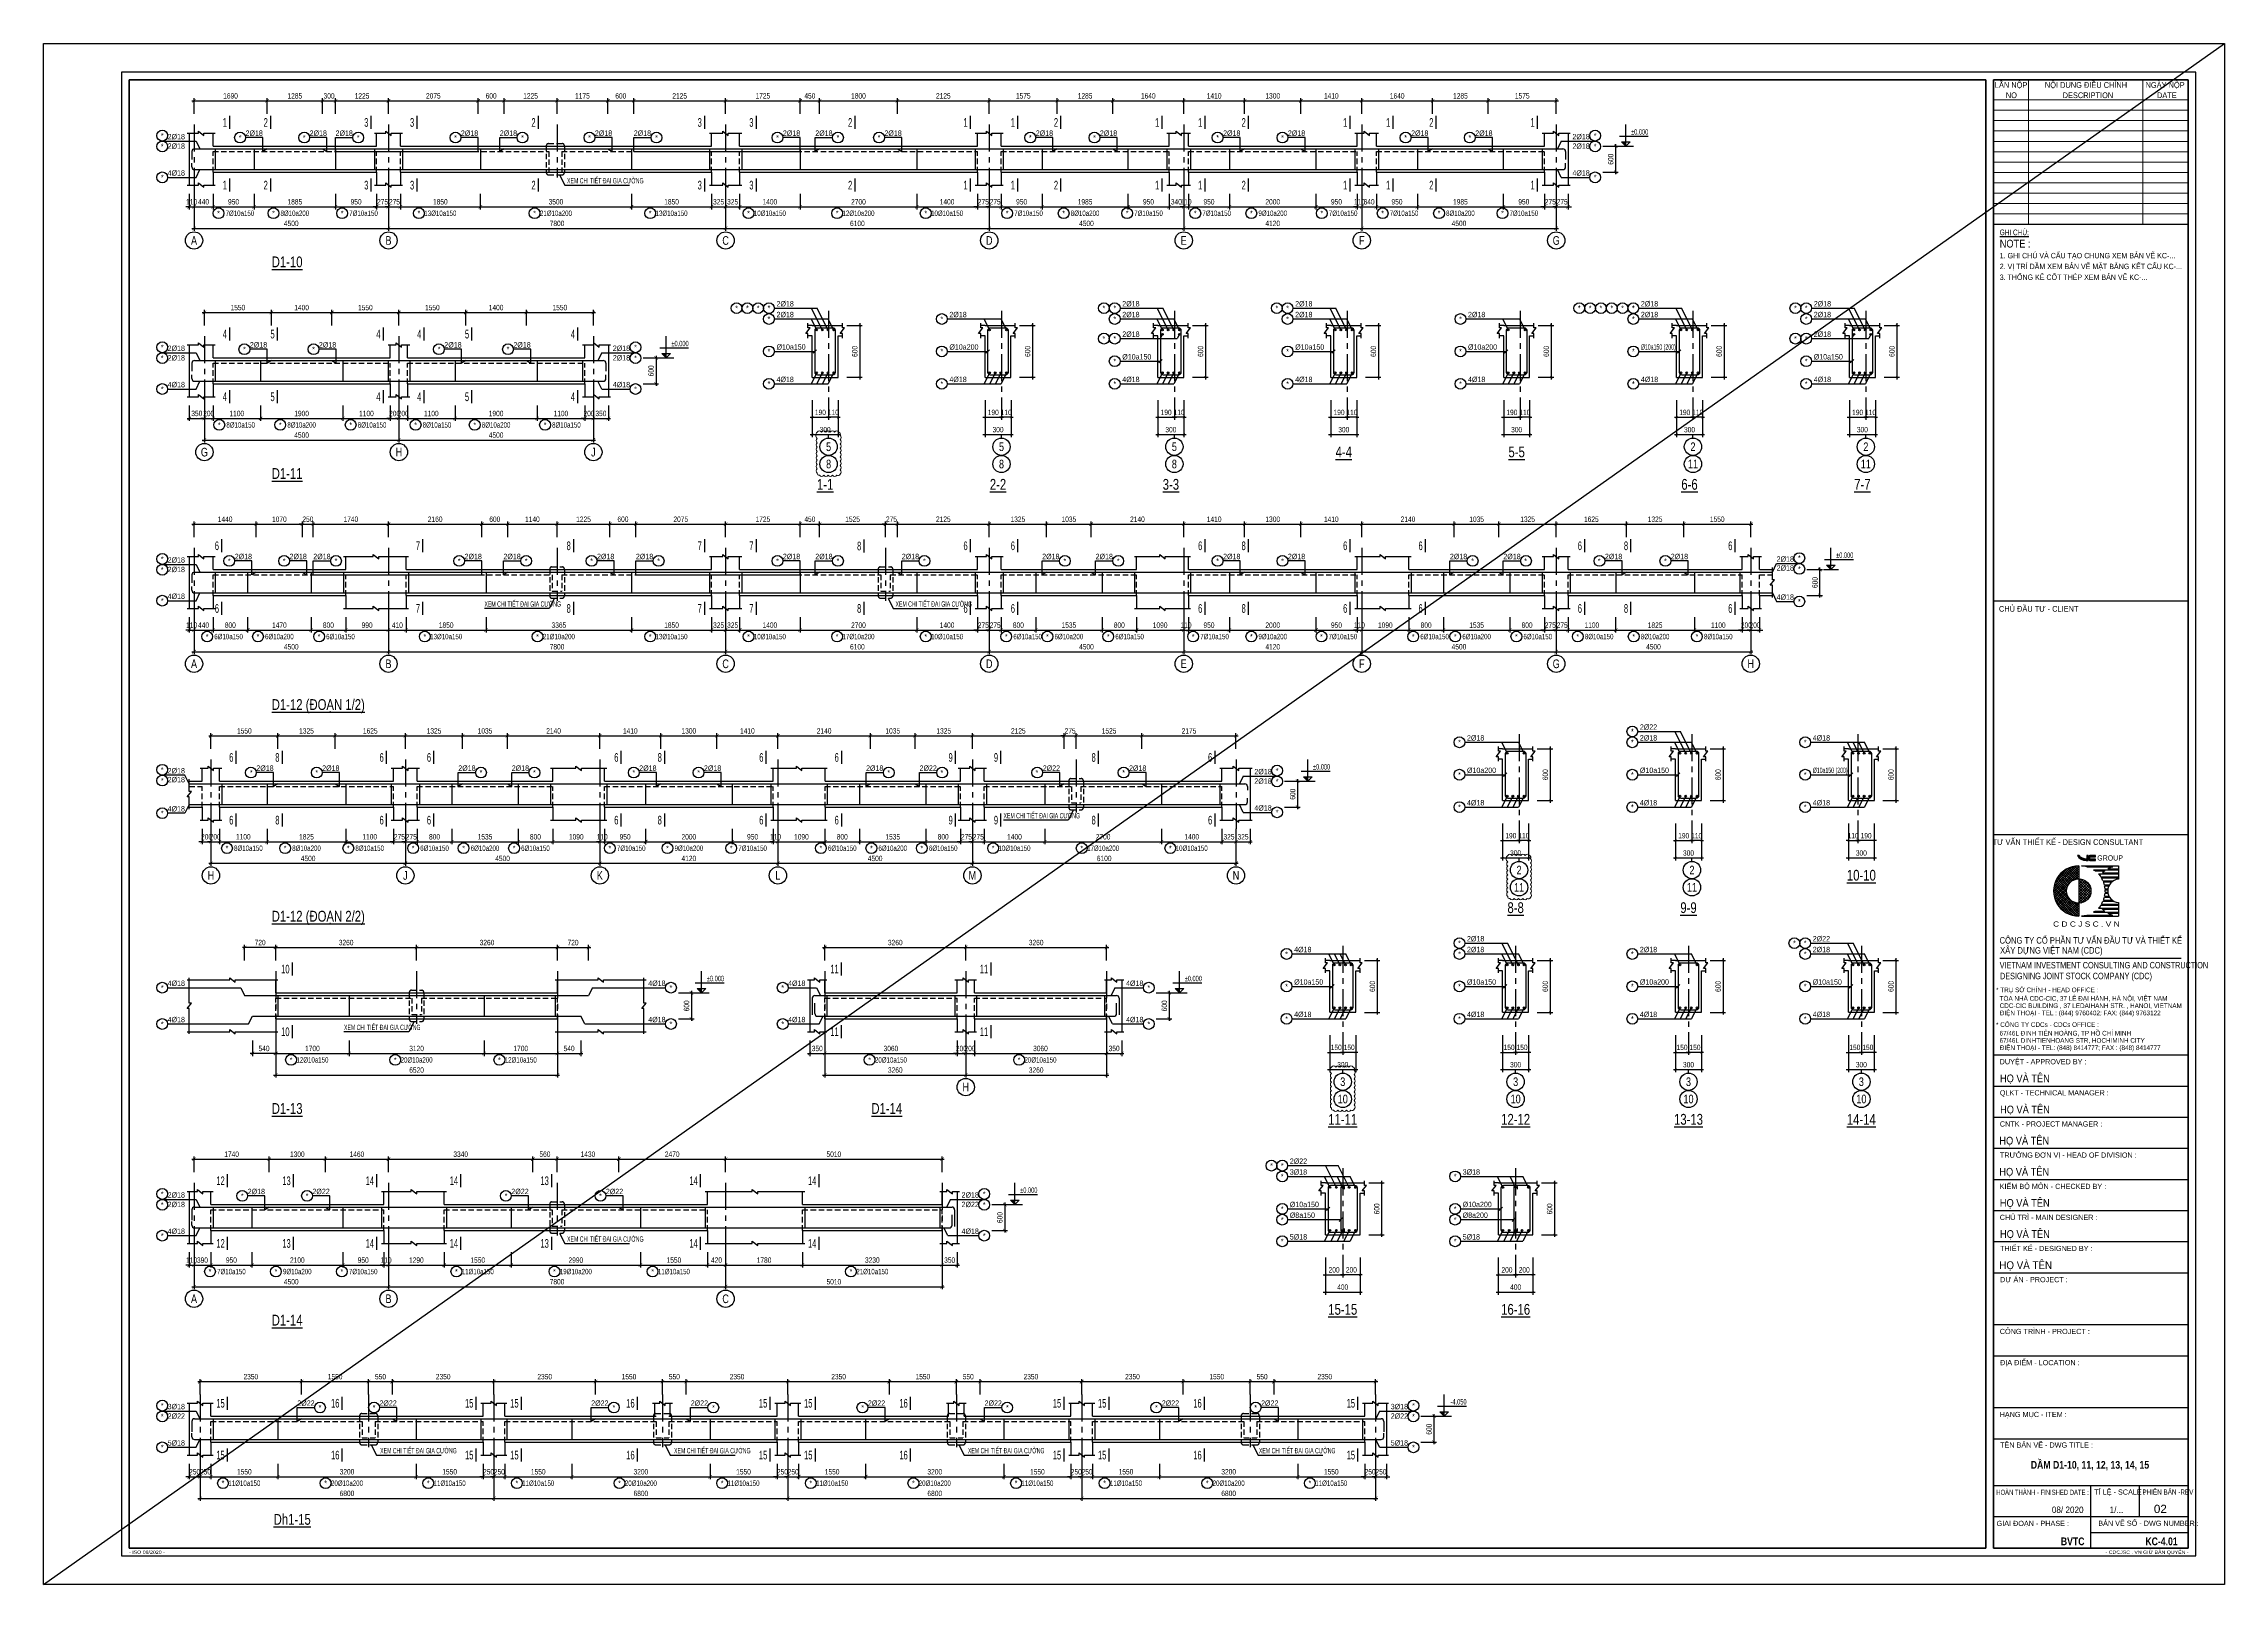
# Model space of a CAD drawing. Header units: millimetres. Extents: x -25284 to 100333, y 0 to 76881.
# Drawn here: x 0 to 50460, y 41241 to 76881 of the extents above; entities that cross this region are included whole.
import ezdxf
from ezdxf.enums import TextEntityAlignment as Align

# ---------------------------------------------------------------- set-up
doc = ezdxf.new("R2010")
doc.units = ezdxf.units.MM
doc.header["$LTSCALE"] = 500
doc.header["$MEASUREMENT"] = 0
doc.linetypes.add('CENTER', pattern=[2, 1.25, -0.25, 0.25, -0.25])
doc.linetypes.add('HIDDEN', pattern=[0.375, 0.25, -0.125])
for name, color, linetype in [('CDC -TEXT KHUNG', 7, 'Continuous'), ('CDC-KHUNGTEN', 7, 'Continuous'), ('CHI', 1, 'Continuous'), ('DIM', 1, 'Continuous'), ('KCS_AXIS', 5, 'CENTER'), ('KCS_AXIS_SUB', 5, 'CENTER'), ('KCS_BORDER', 3, 'Continuous'), ('KCS_CHI', 1, 'Continuous'), ('KCS_DIM', 1, 'Continuous'), ('KCS_HATCH', 201, 'Continuous'), ('KCS_HIDDEN', 8, 'HIDDEN'), ('KCS_SNODE', 6, 'Continuous'), ('KCS_STEEL', 4, 'Continuous'), ('KCS_TEXT', 2, 'Continuous'), ('KCS_TEXT_TCK', 3, 'Continuous'), ('KCS_TEXT_TK', 2, 'Continuous'), ('KCS_TEXT_TMC', 4, 'Continuous'), ('KCS_TEXT_TMCS', 4, 'Continuous')]:
    doc.layers.add(name, color=color, linetype=linetype)
doc.layers.add('CDC.06.TEXT', color=2, linetype='Continuous', lineweight=18)
doc.layers.add('CHANGE 2019', color=6, linetype='Continuous', lineweight=18, plot=False)
doc.layers.add('KCS_Plotter', color=11, linetype='Continuous', plot=False)
doc.styles.add('ARIAL', font='arial.ttf', dxfattribs={"width": 0.65})
doc.styles.add('Arial_4', font='arial.ttf', dxfattribs={"width": 0.75, "height": 3})
doc.styles.add('Arial_B_3', font='arialbd.ttf', dxfattribs={"width": 0.75, "height": 3})
doc.styles.add('KCS_BIGTEXT', font='arial.ttf', dxfattribs={"width": 0.75})
doc.styles.add('KCS_SMTEXT', font='arial.ttf', dxfattribs={"width": 0.7})
doc.styles.add('KT CDC', font='arial.ttf', dxfattribs={"width": 0.85, "height": 200})
doc.dimstyles.new('KCS_DIM50', dxfattribs={"dimscale": 50, "dimtxt": 2.5, "dimasz": 1.6, "dimexe": 1.2, "dimexo": 0, "dimgap": 1, "dimtad": 1, "dimdec": 0, "dimzin": 0, "dimdsep": 46, "dimtxsty": 'KCS_SMTEXT', "dimblk": 'ARCHTICK', "dimcen": 0, "dimdle": 1, "dimclrd": 256, "dimclre": 256, "dimclrt": 2, "dimadec": 0, "dimazin": 0, "dimtfac": 1, "dimtdec": 0, "dimtix": 1, "dimtmove": 2, "dimatfit": 3, "dimfxl": 1, "dimtolj": 1, "dimtzin": 0, "dimarcsym": 0})
doc.dimstyles.new('KCS_DIM50_25', dxfattribs={"dimtxt": 125, "dimasz": 50, "dimexe": 60, "dimexo": 0, "dimgap": 50, "dimtad": 1, "dimdec": 0, "dimlfac": 0.5, "dimzin": 13, "dimdsep": 46, "dimtxsty": 'KCS_SMTEXT', "dimblk": 'ARCHTICK', "dimblk1": 'ARCHTICK', "dimcen": 0, "dimdle": 50, "dimclrd": 1, "dimclre": 1, "dimclrt": 2, "dimadec": 0, "dimazin": 0, "dimtfac": 1, "dimtdec": 0, "dimtix": 1, "dimtmove": 2, "dimatfit": 3, "dimfxl": 1, "dimtolj": 1, "dimtzin": 13, "dimarcsym": 0})

# ---------------------------------------------------------------- blocks, each defined once
blk = doc.blocks.new('_ArchTick')
at = {"color": 0, "linetype": 'ByBlock', "const_width": 0.15}
blk.add_lwpolyline([(-0.5, -0.5), (0.5, 0.5)], dxfattribs=at)
blk = doc.blocks.new('*D3')
at = {"layer": 'Defpoints', "color": 0, "transparency": 16777216}
for p in [(3480, 73408), (7980, 73408), (7980, 72608)]:
    blk.add_point(p, dxfattribs=at)
at = {"layer": 'KCS_DIM', "lineweight": -2, "transparency": 16777216}
for p, q in [((3480, 73408), (3480, 72548)), ((7980, 73408), (7980, 72548)), ((3430, 72608), (8030, 72608))]:
    blk.add_line(p, q, dxfattribs=at)
at = {"layer": 'KCS_DIM', "lineweight": -2, "transparency": 16777216, "xscale": 80, "yscale": 80, "zscale": 80, "rotation": 180}
blk.add_blockref('_ArchTick', (3480, 72608), dxfattribs=at)
at = {"layer": 'KCS_DIM', "lineweight": -2, "transparency": 16777216, "xscale": 80, "yscale": 80, "zscale": 80}
blk.add_blockref('_ArchTick', (7980, 72608), dxfattribs=at)
at = {"layer": 'KCS_DIM', "color": 2, "transparency": 16777216, "insert": (5730, 72722), "char_height": 125, "attachment_point": 5, "style": 'KCS_SMTEXT'}
blk.add_mtext('\\A1;4500', dxfattribs=at)
blk = doc.blocks.new('*D4')
at = {"layer": 'Defpoints', "color": 0, "transparency": 16777216}
for p in [(7980, 73408), (15780, 73408), (15780, 72608)]:
    blk.add_point(p, dxfattribs=at)
at = {"layer": 'KCS_DIM', "lineweight": -2, "transparency": 16777216}
for p, q in [((7980, 73408), (7980, 72548)), ((15780, 73408), (15780, 72548)), ((7930, 72608), (15830, 72608))]:
    blk.add_line(p, q, dxfattribs=at)
at = {"layer": 'KCS_DIM', "lineweight": -2, "transparency": 16777216, "xscale": 80, "yscale": 80, "zscale": 80, "rotation": 180}
blk.add_blockref('_ArchTick', (7980, 72608), dxfattribs=at)
at = {"layer": 'KCS_DIM', "lineweight": -2, "transparency": 16777216, "xscale": 80, "yscale": 80, "zscale": 80}
blk.add_blockref('_ArchTick', (15780, 72608), dxfattribs=at)
at = {"layer": 'KCS_DIM', "color": 2, "transparency": 16777216, "insert": (11880, 72722), "char_height": 125, "attachment_point": 5, "style": 'KCS_SMTEXT'}
blk.add_mtext('\\A1;7800', dxfattribs=at)
blk = doc.blocks.new('*D5')
at = {"layer": 'Defpoints', "color": 0, "transparency": 16777216}
for p in [(15780, 73408), (21880, 73408), (21880, 72608)]:
    blk.add_point(p, dxfattribs=at)
at = {"layer": 'KCS_DIM', "lineweight": -2, "transparency": 16777216}
for p, q in [((15780, 73408), (15780, 72548)), ((21880, 73408), (21880, 72548)), ((15730, 72608), (21930, 72608))]:
    blk.add_line(p, q, dxfattribs=at)
at = {"layer": 'KCS_DIM', "lineweight": -2, "transparency": 16777216, "xscale": 80, "yscale": 80, "zscale": 80, "rotation": 180}
blk.add_blockref('_ArchTick', (15780, 72608), dxfattribs=at)
at = {"layer": 'KCS_DIM', "lineweight": -2, "transparency": 16777216, "xscale": 80, "yscale": 80, "zscale": 80}
blk.add_blockref('_ArchTick', (21880, 72608), dxfattribs=at)
at = {"layer": 'KCS_DIM', "color": 2, "transparency": 16777216, "insert": (18830, 72722), "char_height": 125, "attachment_point": 5, "style": 'KCS_SMTEXT'}
blk.add_mtext('\\A1;6100', dxfattribs=at)
blk = doc.blocks.new('*D6')
at = {"layer": 'Defpoints', "color": 0, "transparency": 16777216}
for p in [(21880, 73408), (26380, 73408), (26380, 72608)]:
    blk.add_point(p, dxfattribs=at)
at = {"layer": 'KCS_DIM', "lineweight": -2, "transparency": 16777216}
for p, q in [((21880, 73408), (21880, 72548)), ((26380, 73408), (26380, 72548)), ((21830, 72608), (26430, 72608))]:
    blk.add_line(p, q, dxfattribs=at)
at = {"layer": 'KCS_DIM', "lineweight": -2, "transparency": 16777216, "xscale": 80, "yscale": 80, "zscale": 80, "rotation": 180}
blk.add_blockref('_ArchTick', (21880, 72608), dxfattribs=at)
at = {"layer": 'KCS_DIM', "lineweight": -2, "transparency": 16777216, "xscale": 80, "yscale": 80, "zscale": 80}
blk.add_blockref('_ArchTick', (26380, 72608), dxfattribs=at)
at = {"layer": 'KCS_DIM', "color": 2, "transparency": 16777216, "insert": (24130, 72722), "char_height": 125, "attachment_point": 5, "style": 'KCS_SMTEXT'}
blk.add_mtext('\\A1;4500', dxfattribs=at)
blk = doc.blocks.new('*D7')
at = {"layer": 'Defpoints', "color": 0, "transparency": 16777216}
for p in [(26380, 73408), (30500, 73408), (30500, 72608)]:
    blk.add_point(p, dxfattribs=at)
at = {"layer": 'KCS_DIM', "lineweight": -2, "transparency": 16777216}
for p, q in [((26380, 73408), (26380, 72548)), ((30500, 73408), (30500, 72548)), ((26330, 72608), (30550, 72608))]:
    blk.add_line(p, q, dxfattribs=at)
at = {"layer": 'KCS_DIM', "lineweight": -2, "transparency": 16777216, "xscale": 80, "yscale": 80, "zscale": 80, "rotation": 180}
blk.add_blockref('_ArchTick', (26380, 72608), dxfattribs=at)
at = {"layer": 'KCS_DIM', "lineweight": -2, "transparency": 16777216, "xscale": 80, "yscale": 80, "zscale": 80}
blk.add_blockref('_ArchTick', (30500, 72608), dxfattribs=at)
at = {"layer": 'KCS_DIM', "color": 2, "transparency": 16777216, "insert": (28440, 72722), "char_height": 125, "attachment_point": 5, "style": 'KCS_SMTEXT'}
blk.add_mtext('\\A1;4120', dxfattribs=at)
blk = doc.blocks.new('*D8')
at = {"layer": 'Defpoints', "color": 0, "transparency": 16777216}
for p in [(30500, 73408), (35000, 73408), (35000, 72608)]:
    blk.add_point(p, dxfattribs=at)
at = {"layer": 'KCS_DIM', "lineweight": -2, "transparency": 16777216}
for p, q in [((30500, 73408), (30500, 72548)), ((35000, 73408), (35000, 72548)), ((30450, 72608), (35050, 72608))]:
    blk.add_line(p, q, dxfattribs=at)
at = {"layer": 'KCS_DIM', "lineweight": -2, "transparency": 16777216, "xscale": 80, "yscale": 80, "zscale": 80, "rotation": 180}
blk.add_blockref('_ArchTick', (30500, 72608), dxfattribs=at)
at = {"layer": 'KCS_DIM', "lineweight": -2, "transparency": 16777216, "xscale": 80, "yscale": 80, "zscale": 80}
blk.add_blockref('_ArchTick', (35000, 72608), dxfattribs=at)
at = {"layer": 'KCS_DIM', "color": 2, "transparency": 16777216, "insert": (32750, 72722), "char_height": 125, "attachment_point": 5, "style": 'KCS_SMTEXT'}
blk.add_mtext('\\A1;4500', dxfattribs=at)
blk = doc.blocks.new('*D9')
at = {"layer": 'Defpoints', "color": 0, "transparency": 16777216}
for p in [(3370, 73408), (3480, 73408), (3480, 73108)]:
    blk.add_point(p, dxfattribs=at)
at = {"layer": 'KCS_DIM', "lineweight": -2, "transparency": 16777216}
for p, q in [((3370, 73408), (3370, 73048)), ((3480, 73408), (3480, 73048)), ((3370, 73108), (3290, 73108)), ((3370, 73108), (3480, 73108)), ((3480, 73108), (3560, 73108))]:
    blk.add_line(p, q, dxfattribs=at)
at = {"layer": 'KCS_DIM', "lineweight": -2, "transparency": 16777216, "xscale": 80, "yscale": 80, "zscale": 80}
blk.add_blockref('_ArchTick', (3370, 73108), dxfattribs=at)
at = {"layer": 'KCS_DIM', "lineweight": -2, "transparency": 16777216, "xscale": 80, "yscale": 80, "zscale": 80, "rotation": 180}
blk.add_blockref('_ArchTick', (3480, 73108), dxfattribs=at)
at = {"layer": 'KCS_DIM', "color": 2, "transparency": 16777216, "insert": (3425, 73222), "char_height": 125, "attachment_point": 5, "style": 'KCS_SMTEXT'}
blk.add_mtext('\\A1;110', dxfattribs=at)
blk = doc.blocks.new('*D10')
at = {"layer": 'Defpoints', "color": 0, "transparency": 16777216}
for p in [(3480, 73408), (3920, 73408), (3920, 73108)]:
    blk.add_point(p, dxfattribs=at)
at = {"layer": 'KCS_DIM', "lineweight": -2, "transparency": 16777216}
for p, q in [((3480, 73408), (3480, 73048)), ((3920, 73408), (3920, 73048)), ((3430, 73108), (3970, 73108))]:
    blk.add_line(p, q, dxfattribs=at)
at = {"layer": 'KCS_DIM', "lineweight": -2, "transparency": 16777216, "xscale": 80, "yscale": 80, "zscale": 80, "rotation": 180}
blk.add_blockref('_ArchTick', (3480, 73108), dxfattribs=at)
at = {"layer": 'KCS_DIM', "lineweight": -2, "transparency": 16777216, "xscale": 80, "yscale": 80, "zscale": 80}
blk.add_blockref('_ArchTick', (3920, 73108), dxfattribs=at)
at = {"layer": 'KCS_DIM', "color": 2, "transparency": 16777216, "insert": (3700, 73222), "char_height": 125, "attachment_point": 5, "style": 'KCS_SMTEXT'}
blk.add_mtext('\\A1;440', dxfattribs=at)
blk = doc.blocks.new('*D11')
at = {"layer": 'Defpoints', "color": 0, "transparency": 16777216}
for p in [(7705, 73408), (7980, 73408), (7980, 73108)]:
    blk.add_point(p, dxfattribs=at)
at = {"layer": 'KCS_DIM', "lineweight": -2, "transparency": 16777216}
for p, q in [((7705, 73408), (7705, 73048)), ((7980, 73408), (7980, 73048)), ((7705, 73108), (7625, 73108)), ((7705, 73108), (7980, 73108)), ((7980, 73108), (8060, 73108))]:
    blk.add_line(p, q, dxfattribs=at)
at = {"layer": 'KCS_DIM', "lineweight": -2, "transparency": 16777216, "xscale": 80, "yscale": 80, "zscale": 80}
blk.add_blockref('_ArchTick', (7705, 73108), dxfattribs=at)
at = {"layer": 'KCS_DIM', "lineweight": -2, "transparency": 16777216, "xscale": 80, "yscale": 80, "zscale": 80, "rotation": 180}
blk.add_blockref('_ArchTick', (7980, 73108), dxfattribs=at)
at = {"layer": 'KCS_DIM', "color": 2, "transparency": 16777216, "insert": (7843, 73222), "char_height": 125, "attachment_point": 5, "style": 'KCS_SMTEXT'}
blk.add_mtext('\\A1;275', dxfattribs=at)
blk = doc.blocks.new('*D12')
at = {"layer": 'Defpoints', "color": 0, "transparency": 16777216}
for p in [(7980, 73408), (8255, 73408), (8255, 73108)]:
    blk.add_point(p, dxfattribs=at)
at = {"layer": 'KCS_DIM', "lineweight": -2, "transparency": 16777216}
for p, q in [((7980, 73408), (7980, 73048)), ((8255, 73408), (8255, 73048)), ((7980, 73108), (7900, 73108)), ((7980, 73108), (8255, 73108)), ((8255, 73108), (8335, 73108))]:
    blk.add_line(p, q, dxfattribs=at)
at = {"layer": 'KCS_DIM', "lineweight": -2, "transparency": 16777216, "xscale": 80, "yscale": 80, "zscale": 80}
blk.add_blockref('_ArchTick', (7980, 73108), dxfattribs=at)
at = {"layer": 'KCS_DIM', "lineweight": -2, "transparency": 16777216, "xscale": 80, "yscale": 80, "zscale": 80, "rotation": 180}
blk.add_blockref('_ArchTick', (8255, 73108), dxfattribs=at)
at = {"layer": 'KCS_DIM', "color": 2, "transparency": 16777216, "insert": (8118, 73222), "char_height": 125, "attachment_point": 5, "style": 'KCS_SMTEXT'}
blk.add_mtext('\\A1;275', dxfattribs=at)
blk = doc.blocks.new('*D13')
at = {"layer": 'Defpoints', "color": 0, "transparency": 16777216}
for p in [(15455, 73408), (15780, 73408), (15780, 73108)]:
    blk.add_point(p, dxfattribs=at)
at = {"layer": 'KCS_DIM', "lineweight": -2, "transparency": 16777216}
for p, q in [((15455, 73408), (15455, 73048)), ((15780, 73408), (15780, 73048)), ((15405, 73108), (15830, 73108))]:
    blk.add_line(p, q, dxfattribs=at)
at = {"layer": 'KCS_DIM', "lineweight": -2, "transparency": 16777216, "xscale": 80, "yscale": 80, "zscale": 80, "rotation": 180}
blk.add_blockref('_ArchTick', (15455, 73108), dxfattribs=at)
at = {"layer": 'KCS_DIM', "lineweight": -2, "transparency": 16777216, "xscale": 80, "yscale": 80, "zscale": 80}
blk.add_blockref('_ArchTick', (15780, 73108), dxfattribs=at)
at = {"layer": 'KCS_DIM', "color": 2, "transparency": 16777216, "insert": (15618, 73222), "char_height": 125, "attachment_point": 5, "style": 'KCS_SMTEXT'}
blk.add_mtext('\\A1;325', dxfattribs=at)
blk = doc.blocks.new('*D14')
at = {"layer": 'Defpoints', "color": 0, "transparency": 16777216}
for p in [(15780, 73408), (16105, 73408), (16105, 73108)]:
    blk.add_point(p, dxfattribs=at)
at = {"layer": 'KCS_DIM', "lineweight": -2, "transparency": 16777216}
for p, q in [((15780, 73408), (15780, 73048)), ((16105, 73408), (16105, 73048)), ((15730, 73108), (16155, 73108))]:
    blk.add_line(p, q, dxfattribs=at)
at = {"layer": 'KCS_DIM', "lineweight": -2, "transparency": 16777216, "xscale": 80, "yscale": 80, "zscale": 80, "rotation": 180}
blk.add_blockref('_ArchTick', (15780, 73108), dxfattribs=at)
at = {"layer": 'KCS_DIM', "lineweight": -2, "transparency": 16777216, "xscale": 80, "yscale": 80, "zscale": 80}
blk.add_blockref('_ArchTick', (16105, 73108), dxfattribs=at)
at = {"layer": 'KCS_DIM', "color": 2, "transparency": 16777216, "insert": (15943, 73222), "char_height": 125, "attachment_point": 5, "style": 'KCS_SMTEXT'}
blk.add_mtext('\\A1;325', dxfattribs=at)
blk = doc.blocks.new('*D15')
at = {"layer": 'Defpoints', "color": 0, "transparency": 16777216}
for p in [(21605, 73408), (21880, 73408), (21880, 73108)]:
    blk.add_point(p, dxfattribs=at)
at = {"layer": 'KCS_DIM', "lineweight": -2, "transparency": 16777216}
for p, q in [((21605, 73408), (21605, 73048)), ((21880, 73408), (21880, 73048)), ((21605, 73108), (21525, 73108)), ((21605, 73108), (21880, 73108)), ((21880, 73108), (21960, 73108))]:
    blk.add_line(p, q, dxfattribs=at)
at = {"layer": 'KCS_DIM', "lineweight": -2, "transparency": 16777216, "xscale": 80, "yscale": 80, "zscale": 80}
blk.add_blockref('_ArchTick', (21605, 73108), dxfattribs=at)
at = {"layer": 'KCS_DIM', "lineweight": -2, "transparency": 16777216, "xscale": 80, "yscale": 80, "zscale": 80, "rotation": 180}
blk.add_blockref('_ArchTick', (21880, 73108), dxfattribs=at)
at = {"layer": 'KCS_DIM', "color": 2, "transparency": 16777216, "insert": (21743, 73222), "char_height": 125, "attachment_point": 5, "style": 'KCS_SMTEXT'}
blk.add_mtext('\\A1;275', dxfattribs=at)
blk = doc.blocks.new('*D16')
at = {"layer": 'Defpoints', "color": 0, "transparency": 16777216}
for p in [(21880, 73408), (22155, 73408), (22155, 73108)]:
    blk.add_point(p, dxfattribs=at)
at = {"layer": 'KCS_DIM', "lineweight": -2, "transparency": 16777216}
for p, q in [((21880, 73408), (21880, 73048)), ((22155, 73408), (22155, 73048)), ((21880, 73108), (21800, 73108)), ((21880, 73108), (22155, 73108)), ((22155, 73108), (22235, 73108))]:
    blk.add_line(p, q, dxfattribs=at)
at = {"layer": 'KCS_DIM', "lineweight": -2, "transparency": 16777216, "xscale": 80, "yscale": 80, "zscale": 80}
blk.add_blockref('_ArchTick', (21880, 73108), dxfattribs=at)
at = {"layer": 'KCS_DIM', "lineweight": -2, "transparency": 16777216, "xscale": 80, "yscale": 80, "zscale": 80, "rotation": 180}
blk.add_blockref('_ArchTick', (22155, 73108), dxfattribs=at)
at = {"layer": 'KCS_DIM', "color": 2, "transparency": 16777216, "insert": (22018, 73222), "char_height": 125, "attachment_point": 5, "style": 'KCS_SMTEXT'}
blk.add_mtext('\\A1;275', dxfattribs=at)
blk = doc.blocks.new('*D17')
at = {"layer": 'Defpoints', "color": 0, "transparency": 16777216}
for p in [(26040, 73408), (26380, 73408), (26380, 73108)]:
    blk.add_point(p, dxfattribs=at)
at = {"layer": 'KCS_DIM', "lineweight": -2, "transparency": 16777216}
for p, q in [((26040, 73408), (26040, 73048)), ((26380, 73408), (26380, 73048)), ((25990, 73108), (26430, 73108))]:
    blk.add_line(p, q, dxfattribs=at)
at = {"layer": 'KCS_DIM', "lineweight": -2, "transparency": 16777216, "xscale": 80, "yscale": 80, "zscale": 80, "rotation": 180}
blk.add_blockref('_ArchTick', (26040, 73108), dxfattribs=at)
at = {"layer": 'KCS_DIM', "lineweight": -2, "transparency": 16777216, "xscale": 80, "yscale": 80, "zscale": 80}
blk.add_blockref('_ArchTick', (26380, 73108), dxfattribs=at)
at = {"layer": 'KCS_DIM', "color": 2, "transparency": 16777216, "insert": (26210, 73222), "char_height": 125, "attachment_point": 5, "style": 'KCS_SMTEXT'}
blk.add_mtext('\\A1;340', dxfattribs=at)
blk = doc.blocks.new('*D18')
at = {"layer": 'Defpoints', "color": 0, "transparency": 16777216}
for p in [(26380, 73408), (26490, 73408), (26490, 73108)]:
    blk.add_point(p, dxfattribs=at)
at = {"layer": 'KCS_DIM', "lineweight": -2, "transparency": 16777216}
for p, q in [((26380, 73408), (26380, 73048)), ((26490, 73408), (26490, 73048)), ((26380, 73108), (26300, 73108)), ((26380, 73108), (26490, 73108)), ((26490, 73108), (26570, 73108))]:
    blk.add_line(p, q, dxfattribs=at)
at = {"layer": 'KCS_DIM', "lineweight": -2, "transparency": 16777216, "xscale": 80, "yscale": 80, "zscale": 80}
blk.add_blockref('_ArchTick', (26380, 73108), dxfattribs=at)
at = {"layer": 'KCS_DIM', "lineweight": -2, "transparency": 16777216, "xscale": 80, "yscale": 80, "zscale": 80, "rotation": 180}
blk.add_blockref('_ArchTick', (26490, 73108), dxfattribs=at)
at = {"layer": 'KCS_DIM', "color": 2, "transparency": 16777216, "insert": (26435, 73222), "char_height": 125, "attachment_point": 5, "style": 'KCS_SMTEXT'}
blk.add_mtext('\\A1;110', dxfattribs=at)
blk = doc.blocks.new('*D19')
at = {"layer": 'Defpoints', "color": 0, "transparency": 16777216}
for p in [(30390, 73408), (30500, 73408), (30500, 73108)]:
    blk.add_point(p, dxfattribs=at)
at = {"layer": 'KCS_DIM', "lineweight": -2, "transparency": 16777216}
for p, q in [((30390, 73408), (30390, 73048)), ((30500, 73408), (30500, 73048)), ((30390, 73108), (30310, 73108)), ((30390, 73108), (30500, 73108)), ((30500, 73108), (30580, 73108))]:
    blk.add_line(p, q, dxfattribs=at)
at = {"layer": 'KCS_DIM', "lineweight": -2, "transparency": 16777216, "xscale": 80, "yscale": 80, "zscale": 80}
blk.add_blockref('_ArchTick', (30390, 73108), dxfattribs=at)
at = {"layer": 'KCS_DIM', "lineweight": -2, "transparency": 16777216, "xscale": 80, "yscale": 80, "zscale": 80, "rotation": 180}
blk.add_blockref('_ArchTick', (30500, 73108), dxfattribs=at)
at = {"layer": 'KCS_DIM', "color": 2, "transparency": 16777216, "insert": (30445, 73222), "char_height": 125, "attachment_point": 5, "style": 'KCS_SMTEXT'}
blk.add_mtext('\\A1;110', dxfattribs=at)
blk = doc.blocks.new('*D20')
at = {"layer": 'Defpoints', "color": 0, "transparency": 16777216}
for p in [(30500, 73408), (30840, 73408), (30840, 73108)]:
    blk.add_point(p, dxfattribs=at)
at = {"layer": 'KCS_DIM', "lineweight": -2, "transparency": 16777216}
for p, q in [((30500, 73408), (30500, 73048)), ((30840, 73408), (30840, 73048)), ((30450, 73108), (30890, 73108))]:
    blk.add_line(p, q, dxfattribs=at)
at = {"layer": 'KCS_DIM', "lineweight": -2, "transparency": 16777216, "xscale": 80, "yscale": 80, "zscale": 80, "rotation": 180}
blk.add_blockref('_ArchTick', (30500, 73108), dxfattribs=at)
at = {"layer": 'KCS_DIM', "lineweight": -2, "transparency": 16777216, "xscale": 80, "yscale": 80, "zscale": 80}
blk.add_blockref('_ArchTick', (30840, 73108), dxfattribs=at)
at = {"layer": 'KCS_DIM', "color": 2, "transparency": 16777216, "insert": (30670, 73222), "char_height": 125, "attachment_point": 5, "style": 'KCS_SMTEXT'}
blk.add_mtext('\\A1;340', dxfattribs=at)
blk = doc.blocks.new('*D21')
at = {"layer": 'Defpoints', "color": 0, "transparency": 16777216}
for p in [(34725, 73408), (35000, 73408), (35000, 73108)]:
    blk.add_point(p, dxfattribs=at)
at = {"layer": 'KCS_DIM', "lineweight": -2, "transparency": 16777216}
for p, q in [((34725, 73408), (34725, 73048)), ((35000, 73408), (35000, 73048)), ((34725, 73108), (34645, 73108)), ((34725, 73108), (35000, 73108)), ((35000, 73108), (35080, 73108))]:
    blk.add_line(p, q, dxfattribs=at)
at = {"layer": 'KCS_DIM', "lineweight": -2, "transparency": 16777216, "xscale": 80, "yscale": 80, "zscale": 80}
blk.add_blockref('_ArchTick', (34725, 73108), dxfattribs=at)
at = {"layer": 'KCS_DIM', "lineweight": -2, "transparency": 16777216, "xscale": 80, "yscale": 80, "zscale": 80, "rotation": 180}
blk.add_blockref('_ArchTick', (35000, 73108), dxfattribs=at)
at = {"layer": 'KCS_DIM', "color": 2, "transparency": 16777216, "insert": (34863, 73222), "char_height": 125, "attachment_point": 5, "style": 'KCS_SMTEXT'}
blk.add_mtext('\\A1;275', dxfattribs=at)
blk = doc.blocks.new('*D22')
at = {"layer": 'Defpoints', "color": 0, "transparency": 16777216}
for p in [(35000, 73408), (35275, 73408), (35275, 73108)]:
    blk.add_point(p, dxfattribs=at)
at = {"layer": 'KCS_DIM', "lineweight": -2, "transparency": 16777216}
for p, q in [((35000, 73408), (35000, 73048)), ((35275, 73408), (35275, 73048)), ((35000, 73108), (34920, 73108)), ((35000, 73108), (35275, 73108)), ((35275, 73108), (35355, 73108))]:
    blk.add_line(p, q, dxfattribs=at)
at = {"layer": 'KCS_DIM', "lineweight": -2, "transparency": 16777216, "xscale": 80, "yscale": 80, "zscale": 80}
blk.add_blockref('_ArchTick', (35000, 73108), dxfattribs=at)
at = {"layer": 'KCS_DIM', "lineweight": -2, "transparency": 16777216, "xscale": 80, "yscale": 80, "zscale": 80, "rotation": 180}
blk.add_blockref('_ArchTick', (35275, 73108), dxfattribs=at)
at = {"layer": 'KCS_DIM', "color": 2, "transparency": 16777216, "insert": (35138, 73222), "char_height": 125, "attachment_point": 5, "style": 'KCS_SMTEXT'}
blk.add_mtext('\\A1;275', dxfattribs=at)
blk = doc.blocks.new('*D23')
at = {"layer": 'Defpoints', "color": 0, "transparency": 16777216}
for p in [(3480, 75258), (5170, 75558), (5170, 75258)]:
    blk.add_point(p, dxfattribs=at)
at = {"layer": 'KCS_DIM', "lineweight": -2, "transparency": 16777216}
for p, q in [((3430, 75558), (5220, 75558)), ((3480, 75258), (3480, 75618)), ((5170, 75258), (5170, 75618))]:
    blk.add_line(p, q, dxfattribs=at)
at = {"layer": 'KCS_DIM', "lineweight": -2, "transparency": 16777216, "xscale": 80, "yscale": 80, "zscale": 80, "rotation": 180}
blk.add_blockref('_ArchTick', (3480, 75558), dxfattribs=at)
at = {"layer": 'KCS_DIM', "lineweight": -2, "transparency": 16777216, "xscale": 80, "yscale": 80, "zscale": 80}
blk.add_blockref('_ArchTick', (5170, 75558), dxfattribs=at)
at = {"layer": 'KCS_DIM', "color": 2, "transparency": 16777216, "insert": (4325, 75672), "char_height": 125, "attachment_point": 5, "style": 'KCS_SMTEXT'}
blk.add_mtext('\\A1;1690', dxfattribs=at)
blk = doc.blocks.new('*D24')
at = {"layer": 'Defpoints', "color": 0, "transparency": 16777216}
for p in [(5170, 75258), (6455, 75558), (6455, 75258)]:
    blk.add_point(p, dxfattribs=at)
at = {"layer": 'KCS_DIM', "lineweight": -2, "transparency": 16777216}
for p, q in [((5120, 75558), (6505, 75558)), ((5170, 75258), (5170, 75618)), ((6455, 75258), (6455, 75618))]:
    blk.add_line(p, q, dxfattribs=at)
at = {"layer": 'KCS_DIM', "lineweight": -2, "transparency": 16777216, "xscale": 80, "yscale": 80, "zscale": 80, "rotation": 180}
blk.add_blockref('_ArchTick', (5170, 75558), dxfattribs=at)
at = {"layer": 'KCS_DIM', "lineweight": -2, "transparency": 16777216, "xscale": 80, "yscale": 80, "zscale": 80}
blk.add_blockref('_ArchTick', (6455, 75558), dxfattribs=at)
at = {"layer": 'KCS_DIM', "color": 2, "transparency": 16777216, "insert": (5813, 75672), "char_height": 125, "attachment_point": 5, "style": 'KCS_SMTEXT'}
blk.add_mtext('\\A1;1285', dxfattribs=at)
blk = doc.blocks.new('*D25')
at = {"layer": 'Defpoints', "color": 0, "transparency": 16777216}
for p in [(6455, 75258), (6755, 75558), (6755, 75258)]:
    blk.add_point(p, dxfattribs=at)
at = {"layer": 'KCS_DIM', "lineweight": -2, "transparency": 16777216}
for p, q in [((6405, 75558), (6805, 75558)), ((6455, 75258), (6455, 75618)), ((6755, 75258), (6755, 75618))]:
    blk.add_line(p, q, dxfattribs=at)
at = {"layer": 'KCS_DIM', "lineweight": -2, "transparency": 16777216, "xscale": 80, "yscale": 80, "zscale": 80, "rotation": 180}
blk.add_blockref('_ArchTick', (6455, 75558), dxfattribs=at)
at = {"layer": 'KCS_DIM', "lineweight": -2, "transparency": 16777216, "xscale": 80, "yscale": 80, "zscale": 80}
blk.add_blockref('_ArchTick', (6755, 75558), dxfattribs=at)
at = {"layer": 'KCS_DIM', "color": 2, "transparency": 16777216, "insert": (6605, 75672), "char_height": 125, "attachment_point": 5, "style": 'KCS_SMTEXT'}
blk.add_mtext('\\A1;300', dxfattribs=at)
blk = doc.blocks.new('*D26')
at = {"layer": 'Defpoints', "color": 0, "transparency": 16777216}
for p in [(6755, 75258), (7980, 75558), (7980, 75258)]:
    blk.add_point(p, dxfattribs=at)
at = {"layer": 'KCS_DIM', "lineweight": -2, "transparency": 16777216}
for p, q in [((6705, 75558), (8030, 75558)), ((6755, 75258), (6755, 75618)), ((7980, 75258), (7980, 75618))]:
    blk.add_line(p, q, dxfattribs=at)
at = {"layer": 'KCS_DIM', "lineweight": -2, "transparency": 16777216, "xscale": 80, "yscale": 80, "zscale": 80, "rotation": 180}
blk.add_blockref('_ArchTick', (6755, 75558), dxfattribs=at)
at = {"layer": 'KCS_DIM', "lineweight": -2, "transparency": 16777216, "xscale": 80, "yscale": 80, "zscale": 80}
blk.add_blockref('_ArchTick', (7980, 75558), dxfattribs=at)
at = {"layer": 'KCS_DIM', "color": 2, "transparency": 16777216, "insert": (7368, 75672), "char_height": 125, "attachment_point": 5, "style": 'KCS_SMTEXT'}
blk.add_mtext('\\A1;1225', dxfattribs=at)
blk = doc.blocks.new('*D27')
at = {"layer": 'Defpoints', "color": 0, "transparency": 16777216}
for p in [(7980, 75258), (10055, 75558), (10055, 75258)]:
    blk.add_point(p, dxfattribs=at)
at = {"layer": 'KCS_DIM', "lineweight": -2, "transparency": 16777216}
for p, q in [((7930, 75558), (10105, 75558)), ((7980, 75258), (7980, 75618)), ((10055, 75258), (10055, 75618))]:
    blk.add_line(p, q, dxfattribs=at)
at = {"layer": 'KCS_DIM', "lineweight": -2, "transparency": 16777216, "xscale": 80, "yscale": 80, "zscale": 80, "rotation": 180}
blk.add_blockref('_ArchTick', (7980, 75558), dxfattribs=at)
at = {"layer": 'KCS_DIM', "lineweight": -2, "transparency": 16777216, "xscale": 80, "yscale": 80, "zscale": 80}
blk.add_blockref('_ArchTick', (10055, 75558), dxfattribs=at)
at = {"layer": 'KCS_DIM', "color": 2, "transparency": 16777216, "insert": (9018, 75672), "char_height": 125, "attachment_point": 5, "style": 'KCS_SMTEXT'}
blk.add_mtext('\\A1;2075', dxfattribs=at)
blk = doc.blocks.new('*D28')
at = {"layer": 'Defpoints', "color": 0, "transparency": 16777216}
for p in [(10055, 75258), (10655, 75558), (10655, 75258)]:
    blk.add_point(p, dxfattribs=at)
at = {"layer": 'KCS_DIM', "lineweight": -2, "transparency": 16777216}
for p, q in [((10005, 75558), (10705, 75558)), ((10055, 75258), (10055, 75618)), ((10655, 75258), (10655, 75618))]:
    blk.add_line(p, q, dxfattribs=at)
at = {"layer": 'KCS_DIM', "lineweight": -2, "transparency": 16777216, "xscale": 80, "yscale": 80, "zscale": 80, "rotation": 180}
blk.add_blockref('_ArchTick', (10055, 75558), dxfattribs=at)
at = {"layer": 'KCS_DIM', "lineweight": -2, "transparency": 16777216, "xscale": 80, "yscale": 80, "zscale": 80}
blk.add_blockref('_ArchTick', (10655, 75558), dxfattribs=at)
at = {"layer": 'KCS_DIM', "color": 2, "transparency": 16777216, "insert": (10355, 75672), "char_height": 125, "attachment_point": 5, "style": 'KCS_SMTEXT'}
blk.add_mtext('\\A1;600', dxfattribs=at)
blk = doc.blocks.new('*D29')
at = {"layer": 'Defpoints', "color": 0, "transparency": 16777216}
for p in [(10655, 75258), (11880, 75558), (11880, 75258)]:
    blk.add_point(p, dxfattribs=at)
at = {"layer": 'KCS_DIM', "lineweight": -2, "transparency": 16777216}
for p, q in [((10605, 75558), (11930, 75558)), ((10655, 75258), (10655, 75618)), ((11880, 75258), (11880, 75618))]:
    blk.add_line(p, q, dxfattribs=at)
at = {"layer": 'KCS_DIM', "lineweight": -2, "transparency": 16777216, "xscale": 80, "yscale": 80, "zscale": 80, "rotation": 180}
blk.add_blockref('_ArchTick', (10655, 75558), dxfattribs=at)
at = {"layer": 'KCS_DIM', "lineweight": -2, "transparency": 16777216, "xscale": 80, "yscale": 80, "zscale": 80}
blk.add_blockref('_ArchTick', (11880, 75558), dxfattribs=at)
at = {"layer": 'KCS_DIM', "color": 2, "transparency": 16777216, "insert": (11268, 75672), "char_height": 125, "attachment_point": 5, "style": 'KCS_SMTEXT'}
blk.add_mtext('\\A1;1225', dxfattribs=at)
blk = doc.blocks.new('*D30')
at = {"layer": 'Defpoints', "color": 0, "transparency": 16777216}
for p in [(11880, 75258), (13055, 75558), (13055, 75258)]:
    blk.add_point(p, dxfattribs=at)
at = {"layer": 'KCS_DIM', "lineweight": -2, "transparency": 16777216}
for p, q in [((11830, 75558), (13105, 75558)), ((11880, 75258), (11880, 75618)), ((13055, 75258), (13055, 75618))]:
    blk.add_line(p, q, dxfattribs=at)
at = {"layer": 'KCS_DIM', "lineweight": -2, "transparency": 16777216, "xscale": 80, "yscale": 80, "zscale": 80, "rotation": 180}
blk.add_blockref('_ArchTick', (11880, 75558), dxfattribs=at)
at = {"layer": 'KCS_DIM', "lineweight": -2, "transparency": 16777216, "xscale": 80, "yscale": 80, "zscale": 80}
blk.add_blockref('_ArchTick', (13055, 75558), dxfattribs=at)
at = {"layer": 'KCS_DIM', "color": 2, "transparency": 16777216, "insert": (12468, 75672), "char_height": 125, "attachment_point": 5, "style": 'KCS_SMTEXT'}
blk.add_mtext('\\A1;1175', dxfattribs=at)
blk = doc.blocks.new('*D31')
at = {"layer": 'Defpoints', "color": 0, "transparency": 16777216}
for p in [(13055, 75258), (13655, 75558), (13655, 75258)]:
    blk.add_point(p, dxfattribs=at)
at = {"layer": 'KCS_DIM', "lineweight": -2, "transparency": 16777216}
for p, q in [((13005, 75558), (13705, 75558)), ((13055, 75258), (13055, 75618)), ((13655, 75258), (13655, 75618))]:
    blk.add_line(p, q, dxfattribs=at)
at = {"layer": 'KCS_DIM', "lineweight": -2, "transparency": 16777216, "xscale": 80, "yscale": 80, "zscale": 80, "rotation": 180}
blk.add_blockref('_ArchTick', (13055, 75558), dxfattribs=at)
at = {"layer": 'KCS_DIM', "lineweight": -2, "transparency": 16777216, "xscale": 80, "yscale": 80, "zscale": 80}
blk.add_blockref('_ArchTick', (13655, 75558), dxfattribs=at)
at = {"layer": 'KCS_DIM', "color": 2, "transparency": 16777216, "insert": (13355, 75672), "char_height": 125, "attachment_point": 5, "style": 'KCS_SMTEXT'}
blk.add_mtext('\\A1;600', dxfattribs=at)
blk = doc.blocks.new('*D32')
at = {"layer": 'Defpoints', "color": 0, "transparency": 16777216}
for p in [(13655, 75258), (15780, 75558), (15780, 75258)]:
    blk.add_point(p, dxfattribs=at)
at = {"layer": 'KCS_DIM', "lineweight": -2, "transparency": 16777216}
for p, q in [((13605, 75558), (15830, 75558)), ((13655, 75258), (13655, 75618)), ((15780, 75258), (15780, 75618))]:
    blk.add_line(p, q, dxfattribs=at)
at = {"layer": 'KCS_DIM', "lineweight": -2, "transparency": 16777216, "xscale": 80, "yscale": 80, "zscale": 80, "rotation": 180}
blk.add_blockref('_ArchTick', (13655, 75558), dxfattribs=at)
at = {"layer": 'KCS_DIM', "lineweight": -2, "transparency": 16777216, "xscale": 80, "yscale": 80, "zscale": 80}
blk.add_blockref('_ArchTick', (15780, 75558), dxfattribs=at)
at = {"layer": 'KCS_DIM', "color": 2, "transparency": 16777216, "insert": (14718, 75672), "char_height": 125, "attachment_point": 5, "style": 'KCS_SMTEXT'}
blk.add_mtext('\\A1;2125', dxfattribs=at)
blk = doc.blocks.new('*D33')
at = {"layer": 'Defpoints', "color": 0, "transparency": 16777216}
for p in [(15780, 75258), (17505, 75558), (17505, 75258)]:
    blk.add_point(p, dxfattribs=at)
at = {"layer": 'KCS_DIM', "lineweight": -2, "transparency": 16777216}
for p, q in [((15730, 75558), (17555, 75558)), ((15780, 75258), (15780, 75618)), ((17505, 75258), (17505, 75618))]:
    blk.add_line(p, q, dxfattribs=at)
at = {"layer": 'KCS_DIM', "lineweight": -2, "transparency": 16777216, "xscale": 80, "yscale": 80, "zscale": 80, "rotation": 180}
blk.add_blockref('_ArchTick', (15780, 75558), dxfattribs=at)
at = {"layer": 'KCS_DIM', "lineweight": -2, "transparency": 16777216, "xscale": 80, "yscale": 80, "zscale": 80}
blk.add_blockref('_ArchTick', (17505, 75558), dxfattribs=at)
at = {"layer": 'KCS_DIM', "color": 2, "transparency": 16777216, "insert": (16643, 75672), "char_height": 125, "attachment_point": 5, "style": 'KCS_SMTEXT'}
blk.add_mtext('\\A1;1725', dxfattribs=at)
blk = doc.blocks.new('*D34')
at = {"layer": 'Defpoints', "color": 0, "transparency": 16777216}
for p in [(17505, 75258), (17955, 75558), (17955, 75258)]:
    blk.add_point(p, dxfattribs=at)
at = {"layer": 'KCS_DIM', "lineweight": -2, "transparency": 16777216}
for p, q in [((17455, 75558), (18005, 75558)), ((17505, 75258), (17505, 75618)), ((17955, 75258), (17955, 75618))]:
    blk.add_line(p, q, dxfattribs=at)
at = {"layer": 'KCS_DIM', "lineweight": -2, "transparency": 16777216, "xscale": 80, "yscale": 80, "zscale": 80, "rotation": 180}
blk.add_blockref('_ArchTick', (17505, 75558), dxfattribs=at)
at = {"layer": 'KCS_DIM', "lineweight": -2, "transparency": 16777216, "xscale": 80, "yscale": 80, "zscale": 80}
blk.add_blockref('_ArchTick', (17955, 75558), dxfattribs=at)
at = {"layer": 'KCS_DIM', "color": 2, "transparency": 16777216, "insert": (17730, 75672), "char_height": 125, "attachment_point": 5, "style": 'KCS_SMTEXT'}
blk.add_mtext('\\A1;450', dxfattribs=at)
blk = doc.blocks.new('*D35')
at = {"layer": 'Defpoints', "color": 0, "transparency": 16777216}
for p in [(17955, 75258), (19755, 75558), (19755, 75258)]:
    blk.add_point(p, dxfattribs=at)
at = {"layer": 'KCS_DIM', "lineweight": -2, "transparency": 16777216}
for p, q in [((17905, 75558), (19805, 75558)), ((17955, 75258), (17955, 75618)), ((19755, 75258), (19755, 75618))]:
    blk.add_line(p, q, dxfattribs=at)
at = {"layer": 'KCS_DIM', "lineweight": -2, "transparency": 16777216, "xscale": 80, "yscale": 80, "zscale": 80, "rotation": 180}
blk.add_blockref('_ArchTick', (17955, 75558), dxfattribs=at)
at = {"layer": 'KCS_DIM', "lineweight": -2, "transparency": 16777216, "xscale": 80, "yscale": 80, "zscale": 80}
blk.add_blockref('_ArchTick', (19755, 75558), dxfattribs=at)
at = {"layer": 'KCS_DIM', "color": 2, "transparency": 16777216, "insert": (18855, 75672), "char_height": 125, "attachment_point": 5, "style": 'KCS_SMTEXT'}
blk.add_mtext('\\A1;1800', dxfattribs=at)
blk = doc.blocks.new('*D36')
at = {"layer": 'Defpoints', "color": 0, "transparency": 16777216}
for p in [(19755, 75258), (21880, 75558), (21880, 75258)]:
    blk.add_point(p, dxfattribs=at)
at = {"layer": 'KCS_DIM', "lineweight": -2, "transparency": 16777216}
for p, q in [((19705, 75558), (21930, 75558)), ((19755, 75258), (19755, 75618)), ((21880, 75258), (21880, 75618))]:
    blk.add_line(p, q, dxfattribs=at)
at = {"layer": 'KCS_DIM', "lineweight": -2, "transparency": 16777216, "xscale": 80, "yscale": 80, "zscale": 80, "rotation": 180}
blk.add_blockref('_ArchTick', (19755, 75558), dxfattribs=at)
at = {"layer": 'KCS_DIM', "lineweight": -2, "transparency": 16777216, "xscale": 80, "yscale": 80, "zscale": 80}
blk.add_blockref('_ArchTick', (21880, 75558), dxfattribs=at)
at = {"layer": 'KCS_DIM', "color": 2, "transparency": 16777216, "insert": (20818, 75672), "char_height": 125, "attachment_point": 5, "style": 'KCS_SMTEXT'}
blk.add_mtext('\\A1;2125', dxfattribs=at)
blk = doc.blocks.new('*D37')
at = {"layer": 'Defpoints', "color": 0, "transparency": 16777216}
for p in [(21880, 75258), (23455, 75558), (23455, 75258)]:
    blk.add_point(p, dxfattribs=at)
at = {"layer": 'KCS_DIM', "lineweight": -2, "transparency": 16777216}
for p, q in [((21830, 75558), (23505, 75558)), ((21880, 75258), (21880, 75618)), ((23455, 75258), (23455, 75618))]:
    blk.add_line(p, q, dxfattribs=at)
at = {"layer": 'KCS_DIM', "lineweight": -2, "transparency": 16777216, "xscale": 80, "yscale": 80, "zscale": 80, "rotation": 180}
blk.add_blockref('_ArchTick', (21880, 75558), dxfattribs=at)
at = {"layer": 'KCS_DIM', "lineweight": -2, "transparency": 16777216, "xscale": 80, "yscale": 80, "zscale": 80}
blk.add_blockref('_ArchTick', (23455, 75558), dxfattribs=at)
at = {"layer": 'KCS_DIM', "color": 2, "transparency": 16777216, "insert": (22668, 75672), "char_height": 125, "attachment_point": 5, "style": 'KCS_SMTEXT'}
blk.add_mtext('\\A1;1575', dxfattribs=at)
blk = doc.blocks.new('*D38')
at = {"layer": 'Defpoints', "color": 0, "transparency": 16777216}
for p in [(23455, 75258), (24740, 75558), (24740, 75258)]:
    blk.add_point(p, dxfattribs=at)
at = {"layer": 'KCS_DIM', "lineweight": -2, "transparency": 16777216}
for p, q in [((23405, 75558), (24790, 75558)), ((23455, 75258), (23455, 75618)), ((24740, 75258), (24740, 75618))]:
    blk.add_line(p, q, dxfattribs=at)
at = {"layer": 'KCS_DIM', "lineweight": -2, "transparency": 16777216, "xscale": 80, "yscale": 80, "zscale": 80, "rotation": 180}
blk.add_blockref('_ArchTick', (23455, 75558), dxfattribs=at)
at = {"layer": 'KCS_DIM', "lineweight": -2, "transparency": 16777216, "xscale": 80, "yscale": 80, "zscale": 80}
blk.add_blockref('_ArchTick', (24740, 75558), dxfattribs=at)
at = {"layer": 'KCS_DIM', "color": 2, "transparency": 16777216, "insert": (24098, 75672), "char_height": 125, "attachment_point": 5, "style": 'KCS_SMTEXT'}
blk.add_mtext('\\A1;1285', dxfattribs=at)
blk = doc.blocks.new('*D39')
at = {"layer": 'Defpoints', "color": 0, "transparency": 16777216}
for p in [(24740, 75258), (26380, 75558), (26380, 75258)]:
    blk.add_point(p, dxfattribs=at)
at = {"layer": 'KCS_DIM', "lineweight": -2, "transparency": 16777216}
for p, q in [((24690, 75558), (26430, 75558)), ((24740, 75258), (24740, 75618)), ((26380, 75258), (26380, 75618))]:
    blk.add_line(p, q, dxfattribs=at)
at = {"layer": 'KCS_DIM', "lineweight": -2, "transparency": 16777216, "xscale": 80, "yscale": 80, "zscale": 80, "rotation": 180}
blk.add_blockref('_ArchTick', (24740, 75558), dxfattribs=at)
at = {"layer": 'KCS_DIM', "lineweight": -2, "transparency": 16777216, "xscale": 80, "yscale": 80, "zscale": 80}
blk.add_blockref('_ArchTick', (26380, 75558), dxfattribs=at)
at = {"layer": 'KCS_DIM', "color": 2, "transparency": 16777216, "insert": (25560, 75672), "char_height": 125, "attachment_point": 5, "style": 'KCS_SMTEXT'}
blk.add_mtext('\\A1;1640', dxfattribs=at)
blk = doc.blocks.new('*D40')
at = {"layer": 'Defpoints', "color": 0, "transparency": 16777216}
for p in [(26380, 75258), (27790, 75558), (27790, 75258)]:
    blk.add_point(p, dxfattribs=at)
at = {"layer": 'KCS_DIM', "lineweight": -2, "transparency": 16777216}
for p, q in [((26330, 75558), (27840, 75558)), ((26380, 75258), (26380, 75618)), ((27790, 75258), (27790, 75618))]:
    blk.add_line(p, q, dxfattribs=at)
at = {"layer": 'KCS_DIM', "lineweight": -2, "transparency": 16777216, "xscale": 80, "yscale": 80, "zscale": 80, "rotation": 180}
blk.add_blockref('_ArchTick', (26380, 75558), dxfattribs=at)
at = {"layer": 'KCS_DIM', "lineweight": -2, "transparency": 16777216, "xscale": 80, "yscale": 80, "zscale": 80}
blk.add_blockref('_ArchTick', (27790, 75558), dxfattribs=at)
at = {"layer": 'KCS_DIM', "color": 2, "transparency": 16777216, "insert": (27085, 75672), "char_height": 125, "attachment_point": 5, "style": 'KCS_SMTEXT'}
blk.add_mtext('\\A1;1410', dxfattribs=at)
blk = doc.blocks.new('*D41')
at = {"layer": 'Defpoints', "color": 0, "transparency": 16777216}
for p in [(27790, 75258), (29090, 75558), (29090, 75258)]:
    blk.add_point(p, dxfattribs=at)
at = {"layer": 'KCS_DIM', "lineweight": -2, "transparency": 16777216}
for p, q in [((27740, 75558), (29140, 75558)), ((27790, 75258), (27790, 75618)), ((29090, 75258), (29090, 75618))]:
    blk.add_line(p, q, dxfattribs=at)
at = {"layer": 'KCS_DIM', "lineweight": -2, "transparency": 16777216, "xscale": 80, "yscale": 80, "zscale": 80, "rotation": 180}
blk.add_blockref('_ArchTick', (27790, 75558), dxfattribs=at)
at = {"layer": 'KCS_DIM', "lineweight": -2, "transparency": 16777216, "xscale": 80, "yscale": 80, "zscale": 80}
blk.add_blockref('_ArchTick', (29090, 75558), dxfattribs=at)
at = {"layer": 'KCS_DIM', "color": 2, "transparency": 16777216, "insert": (28440, 75672), "char_height": 125, "attachment_point": 5, "style": 'KCS_SMTEXT'}
blk.add_mtext('\\A1;1300', dxfattribs=at)
blk = doc.blocks.new('*D42')
at = {"layer": 'Defpoints', "color": 0, "transparency": 16777216}
for p in [(29090, 75258), (30500, 75558), (30500, 75258)]:
    blk.add_point(p, dxfattribs=at)
at = {"layer": 'KCS_DIM', "lineweight": -2, "transparency": 16777216}
for p, q in [((29040, 75558), (30550, 75558)), ((29090, 75258), (29090, 75618)), ((30500, 75258), (30500, 75618))]:
    blk.add_line(p, q, dxfattribs=at)
at = {"layer": 'KCS_DIM', "lineweight": -2, "transparency": 16777216, "xscale": 80, "yscale": 80, "zscale": 80, "rotation": 180}
blk.add_blockref('_ArchTick', (29090, 75558), dxfattribs=at)
at = {"layer": 'KCS_DIM', "lineweight": -2, "transparency": 16777216, "xscale": 80, "yscale": 80, "zscale": 80}
blk.add_blockref('_ArchTick', (30500, 75558), dxfattribs=at)
at = {"layer": 'KCS_DIM', "color": 2, "transparency": 16777216, "insert": (29795, 75672), "char_height": 125, "attachment_point": 5, "style": 'KCS_SMTEXT'}
blk.add_mtext('\\A1;1410', dxfattribs=at)
blk = doc.blocks.new('*D43')
at = {"layer": 'Defpoints', "color": 0, "transparency": 16777216}
for p in [(30500, 75258), (32140, 75558), (32140, 75258)]:
    blk.add_point(p, dxfattribs=at)
at = {"layer": 'KCS_DIM', "lineweight": -2, "transparency": 16777216}
for p, q in [((30450, 75558), (32190, 75558)), ((30500, 75258), (30500, 75618)), ((32140, 75258), (32140, 75618))]:
    blk.add_line(p, q, dxfattribs=at)
at = {"layer": 'KCS_DIM', "lineweight": -2, "transparency": 16777216, "xscale": 80, "yscale": 80, "zscale": 80, "rotation": 180}
blk.add_blockref('_ArchTick', (30500, 75558), dxfattribs=at)
at = {"layer": 'KCS_DIM', "lineweight": -2, "transparency": 16777216, "xscale": 80, "yscale": 80, "zscale": 80}
blk.add_blockref('_ArchTick', (32140, 75558), dxfattribs=at)
at = {"layer": 'KCS_DIM', "color": 2, "transparency": 16777216, "insert": (31320, 75672), "char_height": 125, "attachment_point": 5, "style": 'KCS_SMTEXT'}
blk.add_mtext('\\A1;1640', dxfattribs=at)
blk = doc.blocks.new('*D44')
at = {"layer": 'Defpoints', "color": 0, "transparency": 16777216}
for p in [(32140, 75258), (33425, 75558), (33425, 75258)]:
    blk.add_point(p, dxfattribs=at)
at = {"layer": 'KCS_DIM', "lineweight": -2, "transparency": 16777216}
for p, q in [((32090, 75558), (33475, 75558)), ((32140, 75258), (32140, 75618)), ((33425, 75258), (33425, 75618))]:
    blk.add_line(p, q, dxfattribs=at)
at = {"layer": 'KCS_DIM', "lineweight": -2, "transparency": 16777216, "xscale": 80, "yscale": 80, "zscale": 80, "rotation": 180}
blk.add_blockref('_ArchTick', (32140, 75558), dxfattribs=at)
at = {"layer": 'KCS_DIM', "lineweight": -2, "transparency": 16777216, "xscale": 80, "yscale": 80, "zscale": 80}
blk.add_blockref('_ArchTick', (33425, 75558), dxfattribs=at)
at = {"layer": 'KCS_DIM', "color": 2, "transparency": 16777216, "insert": (32783, 75672), "char_height": 125, "attachment_point": 5, "style": 'KCS_SMTEXT'}
blk.add_mtext('\\A1;1285', dxfattribs=at)
blk = doc.blocks.new('*D45')
at = {"layer": 'Defpoints', "color": 0, "transparency": 16777216}
for p in [(33425, 75258), (35000, 75558), (35000, 75258)]:
    blk.add_point(p, dxfattribs=at)
at = {"layer": 'KCS_DIM', "lineweight": -2, "transparency": 16777216}
for p, q in [((33375, 75558), (35050, 75558)), ((33425, 75258), (33425, 75618)), ((35000, 75258), (35000, 75618))]:
    blk.add_line(p, q, dxfattribs=at)
at = {"layer": 'KCS_DIM', "lineweight": -2, "transparency": 16777216, "xscale": 80, "yscale": 80, "zscale": 80, "rotation": 180}
blk.add_blockref('_ArchTick', (33425, 75558), dxfattribs=at)
at = {"layer": 'KCS_DIM', "lineweight": -2, "transparency": 16777216, "xscale": 80, "yscale": 80, "zscale": 80}
blk.add_blockref('_ArchTick', (35000, 75558), dxfattribs=at)
at = {"layer": 'KCS_DIM', "color": 2, "transparency": 16777216, "insert": (34213, 75672), "char_height": 125, "attachment_point": 5, "style": 'KCS_SMTEXT'}
blk.add_mtext('\\A1;1575', dxfattribs=at)
blk = doc.blocks.new('*D46')
at = {"layer": 'Defpoints', "color": 0, "transparency": 16777216}
for p in [(3920, 73408), (4870, 73408), (4870, 73108)]:
    blk.add_point(p, dxfattribs=at)
at = {"layer": 'KCS_DIM', "lineweight": -2, "transparency": 16777216}
for p, q in [((3920, 73408), (3920, 73048)), ((4870, 73408), (4870, 73048)), ((3870, 73108), (4920, 73108))]:
    blk.add_line(p, q, dxfattribs=at)
at = {"layer": 'KCS_DIM', "lineweight": -2, "transparency": 16777216, "xscale": 80, "yscale": 80, "zscale": 80, "rotation": 180}
blk.add_blockref('_ArchTick', (3920, 73108), dxfattribs=at)
at = {"layer": 'KCS_DIM', "lineweight": -2, "transparency": 16777216, "xscale": 80, "yscale": 80, "zscale": 80}
blk.add_blockref('_ArchTick', (4870, 73108), dxfattribs=at)
at = {"layer": 'KCS_DIM', "color": 2, "transparency": 16777216, "insert": (4395, 73222), "char_height": 125, "attachment_point": 5, "style": 'KCS_SMTEXT'}
blk.add_mtext('\\A1;950', dxfattribs=at)
blk = doc.blocks.new('*D47')
at = {"layer": 'Defpoints', "color": 0, "transparency": 16777216}
for p in [(4870, 73408), (6755, 73408), (6755, 73108)]:
    blk.add_point(p, dxfattribs=at)
at = {"layer": 'KCS_DIM', "lineweight": -2, "transparency": 16777216}
for p, q in [((4870, 73408), (4870, 73048)), ((6755, 73408), (6755, 73048)), ((4820, 73108), (6805, 73108))]:
    blk.add_line(p, q, dxfattribs=at)
at = {"layer": 'KCS_DIM', "lineweight": -2, "transparency": 16777216, "xscale": 80, "yscale": 80, "zscale": 80, "rotation": 180}
blk.add_blockref('_ArchTick', (4870, 73108), dxfattribs=at)
at = {"layer": 'KCS_DIM', "lineweight": -2, "transparency": 16777216, "xscale": 80, "yscale": 80, "zscale": 80}
blk.add_blockref('_ArchTick', (6755, 73108), dxfattribs=at)
at = {"layer": 'KCS_DIM', "color": 2, "transparency": 16777216, "insert": (5813, 73222), "char_height": 125, "attachment_point": 5, "style": 'KCS_SMTEXT'}
blk.add_mtext('\\A1;1885', dxfattribs=at)
blk = doc.blocks.new('*D48')
at = {"layer": 'Defpoints', "color": 0, "transparency": 16777216}
for p in [(6755, 73408), (7705, 73408), (7705, 73108)]:
    blk.add_point(p, dxfattribs=at)
at = {"layer": 'KCS_DIM', "lineweight": -2, "transparency": 16777216}
for p, q in [((6755, 73408), (6755, 73048)), ((7705, 73408), (7705, 73048)), ((6705, 73108), (7755, 73108))]:
    blk.add_line(p, q, dxfattribs=at)
at = {"layer": 'KCS_DIM', "lineweight": -2, "transparency": 16777216, "xscale": 80, "yscale": 80, "zscale": 80, "rotation": 180}
blk.add_blockref('_ArchTick', (6755, 73108), dxfattribs=at)
at = {"layer": 'KCS_DIM', "lineweight": -2, "transparency": 16777216, "xscale": 80, "yscale": 80, "zscale": 80}
blk.add_blockref('_ArchTick', (7705, 73108), dxfattribs=at)
at = {"layer": 'KCS_DIM', "color": 2, "transparency": 16777216, "insert": (7230, 73222), "char_height": 125, "attachment_point": 5, "style": 'KCS_SMTEXT'}
blk.add_mtext('\\A1;950', dxfattribs=at)
blk = doc.blocks.new('*D49')
at = {"layer": 'Defpoints', "color": 0, "transparency": 16777216}
for p in [(8255, 73408), (10105, 73408), (10105, 73108)]:
    blk.add_point(p, dxfattribs=at)
at = {"layer": 'KCS_DIM', "lineweight": -2, "transparency": 16777216}
for p, q in [((8255, 73408), (8255, 73048)), ((10105, 73408), (10105, 73048)), ((8205, 73108), (10155, 73108))]:
    blk.add_line(p, q, dxfattribs=at)
at = {"layer": 'KCS_DIM', "lineweight": -2, "transparency": 16777216, "xscale": 80, "yscale": 80, "zscale": 80, "rotation": 180}
blk.add_blockref('_ArchTick', (8255, 73108), dxfattribs=at)
at = {"layer": 'KCS_DIM', "lineweight": -2, "transparency": 16777216, "xscale": 80, "yscale": 80, "zscale": 80}
blk.add_blockref('_ArchTick', (10105, 73108), dxfattribs=at)
at = {"layer": 'KCS_DIM', "color": 2, "transparency": 16777216, "insert": (9180, 73222), "char_height": 125, "attachment_point": 5, "style": 'KCS_SMTEXT'}
blk.add_mtext('\\A1;1850', dxfattribs=at)
blk = doc.blocks.new('*D50')
at = {"layer": 'Defpoints', "color": 0, "transparency": 16777216}
for p in [(10105, 73408), (13605, 73408), (13605, 73108)]:
    blk.add_point(p, dxfattribs=at)
at = {"layer": 'KCS_DIM', "lineweight": -2, "transparency": 16777216}
for p, q in [((10105, 73408), (10105, 73048)), ((13605, 73408), (13605, 73048)), ((10055, 73108), (13655, 73108))]:
    blk.add_line(p, q, dxfattribs=at)
at = {"layer": 'KCS_DIM', "lineweight": -2, "transparency": 16777216, "xscale": 80, "yscale": 80, "zscale": 80, "rotation": 180}
blk.add_blockref('_ArchTick', (10105, 73108), dxfattribs=at)
at = {"layer": 'KCS_DIM', "lineweight": -2, "transparency": 16777216, "xscale": 80, "yscale": 80, "zscale": 80}
blk.add_blockref('_ArchTick', (13605, 73108), dxfattribs=at)
at = {"layer": 'KCS_DIM', "color": 2, "transparency": 16777216, "insert": (11855, 73222), "char_height": 125, "attachment_point": 5, "style": 'KCS_SMTEXT'}
blk.add_mtext('\\A1;3500', dxfattribs=at)
blk = doc.blocks.new('*D51')
at = {"layer": 'Defpoints', "color": 0, "transparency": 16777216}
for p in [(13605, 73408), (15455, 73408), (15455, 73108)]:
    blk.add_point(p, dxfattribs=at)
at = {"layer": 'KCS_DIM', "lineweight": -2, "transparency": 16777216}
for p, q in [((13605, 73408), (13605, 73048)), ((15455, 73408), (15455, 73048)), ((13555, 73108), (15505, 73108))]:
    blk.add_line(p, q, dxfattribs=at)
at = {"layer": 'KCS_DIM', "lineweight": -2, "transparency": 16777216, "xscale": 80, "yscale": 80, "zscale": 80, "rotation": 180}
blk.add_blockref('_ArchTick', (13605, 73108), dxfattribs=at)
at = {"layer": 'KCS_DIM', "lineweight": -2, "transparency": 16777216, "xscale": 80, "yscale": 80, "zscale": 80}
blk.add_blockref('_ArchTick', (15455, 73108), dxfattribs=at)
at = {"layer": 'KCS_DIM', "color": 2, "transparency": 16777216, "insert": (14530, 73222), "char_height": 125, "attachment_point": 5, "style": 'KCS_SMTEXT'}
blk.add_mtext('\\A1;1850', dxfattribs=at)
blk = doc.blocks.new('*D52')
at = {"layer": 'Defpoints', "color": 0, "transparency": 16777216}
for p in [(16105, 73408), (17505, 73408), (17505, 73108)]:
    blk.add_point(p, dxfattribs=at)
at = {"layer": 'KCS_DIM', "lineweight": -2, "transparency": 16777216}
for p, q in [((16105, 73408), (16105, 73048)), ((17505, 73408), (17505, 73048)), ((16055, 73108), (17555, 73108))]:
    blk.add_line(p, q, dxfattribs=at)
at = {"layer": 'KCS_DIM', "lineweight": -2, "transparency": 16777216, "xscale": 80, "yscale": 80, "zscale": 80, "rotation": 180}
blk.add_blockref('_ArchTick', (16105, 73108), dxfattribs=at)
at = {"layer": 'KCS_DIM', "lineweight": -2, "transparency": 16777216, "xscale": 80, "yscale": 80, "zscale": 80}
blk.add_blockref('_ArchTick', (17505, 73108), dxfattribs=at)
at = {"layer": 'KCS_DIM', "color": 2, "transparency": 16777216, "insert": (16805, 73222), "char_height": 125, "attachment_point": 5, "style": 'KCS_SMTEXT'}
blk.add_mtext('\\A1;1400', dxfattribs=at)
blk = doc.blocks.new('*D53')
at = {"layer": 'Defpoints', "color": 0, "transparency": 16777216}
for p in [(17505, 73408), (20205, 73408), (20205, 73108)]:
    blk.add_point(p, dxfattribs=at)
at = {"layer": 'KCS_DIM', "lineweight": -2, "transparency": 16777216}
for p, q in [((17505, 73408), (17505, 73048)), ((20205, 73408), (20205, 73048)), ((17455, 73108), (20255, 73108))]:
    blk.add_line(p, q, dxfattribs=at)
at = {"layer": 'KCS_DIM', "lineweight": -2, "transparency": 16777216, "xscale": 80, "yscale": 80, "zscale": 80, "rotation": 180}
blk.add_blockref('_ArchTick', (17505, 73108), dxfattribs=at)
at = {"layer": 'KCS_DIM', "lineweight": -2, "transparency": 16777216, "xscale": 80, "yscale": 80, "zscale": 80}
blk.add_blockref('_ArchTick', (20205, 73108), dxfattribs=at)
at = {"layer": 'KCS_DIM', "color": 2, "transparency": 16777216, "insert": (18855, 73222), "char_height": 125, "attachment_point": 5, "style": 'KCS_SMTEXT'}
blk.add_mtext('\\A1;2700', dxfattribs=at)
blk = doc.blocks.new('*D54')
at = {"layer": 'Defpoints', "color": 0, "transparency": 16777216}
for p in [(20205, 73408), (21605, 73408), (21605, 73108)]:
    blk.add_point(p, dxfattribs=at)
at = {"layer": 'KCS_DIM', "lineweight": -2, "transparency": 16777216}
for p, q in [((20205, 73408), (20205, 73048)), ((21605, 73408), (21605, 73048)), ((20155, 73108), (21655, 73108))]:
    blk.add_line(p, q, dxfattribs=at)
at = {"layer": 'KCS_DIM', "lineweight": -2, "transparency": 16777216, "xscale": 80, "yscale": 80, "zscale": 80, "rotation": 180}
blk.add_blockref('_ArchTick', (20205, 73108), dxfattribs=at)
at = {"layer": 'KCS_DIM', "lineweight": -2, "transparency": 16777216, "xscale": 80, "yscale": 80, "zscale": 80}
blk.add_blockref('_ArchTick', (21605, 73108), dxfattribs=at)
at = {"layer": 'KCS_DIM', "color": 2, "transparency": 16777216, "insert": (20905, 73222), "char_height": 125, "attachment_point": 5, "style": 'KCS_SMTEXT'}
blk.add_mtext('\\A1;1400', dxfattribs=at)
blk = doc.blocks.new('*D55')
at = {"layer": 'Defpoints', "color": 0, "transparency": 16777216}
for p in [(22155, 73408), (23105, 73408), (23105, 73108)]:
    blk.add_point(p, dxfattribs=at)
at = {"layer": 'KCS_DIM', "lineweight": -2, "transparency": 16777216}
for p, q in [((22155, 73408), (22155, 73048)), ((23105, 73408), (23105, 73048)), ((22105, 73108), (23155, 73108))]:
    blk.add_line(p, q, dxfattribs=at)
at = {"layer": 'KCS_DIM', "lineweight": -2, "transparency": 16777216, "xscale": 80, "yscale": 80, "zscale": 80, "rotation": 180}
blk.add_blockref('_ArchTick', (22155, 73108), dxfattribs=at)
at = {"layer": 'KCS_DIM', "lineweight": -2, "transparency": 16777216, "xscale": 80, "yscale": 80, "zscale": 80}
blk.add_blockref('_ArchTick', (23105, 73108), dxfattribs=at)
at = {"layer": 'KCS_DIM', "color": 2, "transparency": 16777216, "insert": (22630, 73222), "char_height": 125, "attachment_point": 5, "style": 'KCS_SMTEXT'}
blk.add_mtext('\\A1;950', dxfattribs=at)
blk = doc.blocks.new('*D56')
at = {"layer": 'Defpoints', "color": 0, "transparency": 16777216}
for p in [(23105, 73408), (25090, 73408), (25090, 73108)]:
    blk.add_point(p, dxfattribs=at)
at = {"layer": 'KCS_DIM', "lineweight": -2, "transparency": 16777216}
for p, q in [((23105, 73408), (23105, 73048)), ((25090, 73408), (25090, 73048)), ((23055, 73108), (25140, 73108))]:
    blk.add_line(p, q, dxfattribs=at)
at = {"layer": 'KCS_DIM', "lineweight": -2, "transparency": 16777216, "xscale": 80, "yscale": 80, "zscale": 80, "rotation": 180}
blk.add_blockref('_ArchTick', (23105, 73108), dxfattribs=at)
at = {"layer": 'KCS_DIM', "lineweight": -2, "transparency": 16777216, "xscale": 80, "yscale": 80, "zscale": 80}
blk.add_blockref('_ArchTick', (25090, 73108), dxfattribs=at)
at = {"layer": 'KCS_DIM', "color": 2, "transparency": 16777216, "insert": (24098, 73222), "char_height": 125, "attachment_point": 5, "style": 'KCS_SMTEXT'}
blk.add_mtext('\\A1;1985', dxfattribs=at)
blk = doc.blocks.new('*D57')
at = {"layer": 'Defpoints', "color": 0, "transparency": 16777216}
for p in [(25090, 73408), (26040, 73408), (26040, 73108)]:
    blk.add_point(p, dxfattribs=at)
at = {"layer": 'KCS_DIM', "lineweight": -2, "transparency": 16777216}
for p, q in [((25090, 73408), (25090, 73048)), ((26040, 73408), (26040, 73048)), ((25040, 73108), (26090, 73108))]:
    blk.add_line(p, q, dxfattribs=at)
at = {"layer": 'KCS_DIM', "lineweight": -2, "transparency": 16777216, "xscale": 80, "yscale": 80, "zscale": 80, "rotation": 180}
blk.add_blockref('_ArchTick', (25090, 73108), dxfattribs=at)
at = {"layer": 'KCS_DIM', "lineweight": -2, "transparency": 16777216, "xscale": 80, "yscale": 80, "zscale": 80}
blk.add_blockref('_ArchTick', (26040, 73108), dxfattribs=at)
at = {"layer": 'KCS_DIM', "color": 2, "transparency": 16777216, "insert": (25565, 73222), "char_height": 125, "attachment_point": 5, "style": 'KCS_SMTEXT'}
blk.add_mtext('\\A1;950', dxfattribs=at)
blk = doc.blocks.new('*D58')
at = {"layer": 'Defpoints', "color": 0, "transparency": 16777216}
for p in [(26490, 73408), (27440, 73408), (27440, 73108)]:
    blk.add_point(p, dxfattribs=at)
at = {"layer": 'KCS_DIM', "lineweight": -2, "transparency": 16777216}
for p, q in [((26490, 73408), (26490, 73048)), ((27440, 73408), (27440, 73048)), ((26440, 73108), (27490, 73108))]:
    blk.add_line(p, q, dxfattribs=at)
at = {"layer": 'KCS_DIM', "lineweight": -2, "transparency": 16777216, "xscale": 80, "yscale": 80, "zscale": 80, "rotation": 180}
blk.add_blockref('_ArchTick', (26490, 73108), dxfattribs=at)
at = {"layer": 'KCS_DIM', "lineweight": -2, "transparency": 16777216, "xscale": 80, "yscale": 80, "zscale": 80}
blk.add_blockref('_ArchTick', (27440, 73108), dxfattribs=at)
at = {"layer": 'KCS_DIM', "color": 2, "transparency": 16777216, "insert": (26965, 73222), "char_height": 125, "attachment_point": 5, "style": 'KCS_SMTEXT'}
blk.add_mtext('\\A1;950', dxfattribs=at)
blk = doc.blocks.new('*D59')
at = {"layer": 'Defpoints', "color": 0, "transparency": 16777216}
for p in [(27440, 73408), (29440, 73408), (29440, 73108)]:
    blk.add_point(p, dxfattribs=at)
at = {"layer": 'KCS_DIM', "lineweight": -2, "transparency": 16777216}
for p, q in [((27440, 73408), (27440, 73048)), ((29440, 73408), (29440, 73048)), ((27390, 73108), (29490, 73108))]:
    blk.add_line(p, q, dxfattribs=at)
at = {"layer": 'KCS_DIM', "lineweight": -2, "transparency": 16777216, "xscale": 80, "yscale": 80, "zscale": 80, "rotation": 180}
blk.add_blockref('_ArchTick', (27440, 73108), dxfattribs=at)
at = {"layer": 'KCS_DIM', "lineweight": -2, "transparency": 16777216, "xscale": 80, "yscale": 80, "zscale": 80}
blk.add_blockref('_ArchTick', (29440, 73108), dxfattribs=at)
at = {"layer": 'KCS_DIM', "color": 2, "transparency": 16777216, "insert": (28440, 73222), "char_height": 125, "attachment_point": 5, "style": 'KCS_SMTEXT'}
blk.add_mtext('\\A1;2000', dxfattribs=at)
blk = doc.blocks.new('*D60')
at = {"layer": 'Defpoints', "color": 0, "transparency": 16777216}
for p in [(29440, 73408), (30390, 73408), (30390, 73108)]:
    blk.add_point(p, dxfattribs=at)
at = {"layer": 'KCS_DIM', "lineweight": -2, "transparency": 16777216}
for p, q in [((29440, 73408), (29440, 73048)), ((30390, 73408), (30390, 73048)), ((29390, 73108), (30440, 73108))]:
    blk.add_line(p, q, dxfattribs=at)
at = {"layer": 'KCS_DIM', "lineweight": -2, "transparency": 16777216, "xscale": 80, "yscale": 80, "zscale": 80, "rotation": 180}
blk.add_blockref('_ArchTick', (29440, 73108), dxfattribs=at)
at = {"layer": 'KCS_DIM', "lineweight": -2, "transparency": 16777216, "xscale": 80, "yscale": 80, "zscale": 80}
blk.add_blockref('_ArchTick', (30390, 73108), dxfattribs=at)
at = {"layer": 'KCS_DIM', "color": 2, "transparency": 16777216, "insert": (29915, 73222), "char_height": 125, "attachment_point": 5, "style": 'KCS_SMTEXT'}
blk.add_mtext('\\A1;950', dxfattribs=at)
blk = doc.blocks.new('*D61')
at = {"layer": 'Defpoints', "color": 0, "transparency": 16777216}
for p in [(30840, 73408), (31790, 73408), (31790, 73108)]:
    blk.add_point(p, dxfattribs=at)
at = {"layer": 'KCS_DIM', "lineweight": -2, "transparency": 16777216}
for p, q in [((30840, 73408), (30840, 73048)), ((31790, 73408), (31790, 73048)), ((30790, 73108), (31840, 73108))]:
    blk.add_line(p, q, dxfattribs=at)
at = {"layer": 'KCS_DIM', "lineweight": -2, "transparency": 16777216, "xscale": 80, "yscale": 80, "zscale": 80, "rotation": 180}
blk.add_blockref('_ArchTick', (30840, 73108), dxfattribs=at)
at = {"layer": 'KCS_DIM', "lineweight": -2, "transparency": 16777216, "xscale": 80, "yscale": 80, "zscale": 80}
blk.add_blockref('_ArchTick', (31790, 73108), dxfattribs=at)
at = {"layer": 'KCS_DIM', "color": 2, "transparency": 16777216, "insert": (31315, 73222), "char_height": 125, "attachment_point": 5, "style": 'KCS_SMTEXT'}
blk.add_mtext('\\A1;950', dxfattribs=at)
blk = doc.blocks.new('*D62')
at = {"layer": 'Defpoints', "color": 0, "transparency": 16777216}
for p in [(31790, 73408), (33775, 73408), (33775, 73108)]:
    blk.add_point(p, dxfattribs=at)
at = {"layer": 'KCS_DIM', "lineweight": -2, "transparency": 16777216}
for p, q in [((31790, 73408), (31790, 73048)), ((33775, 73408), (33775, 73048)), ((31740, 73108), (33825, 73108))]:
    blk.add_line(p, q, dxfattribs=at)
at = {"layer": 'KCS_DIM', "lineweight": -2, "transparency": 16777216, "xscale": 80, "yscale": 80, "zscale": 80, "rotation": 180}
blk.add_blockref('_ArchTick', (31790, 73108), dxfattribs=at)
at = {"layer": 'KCS_DIM', "lineweight": -2, "transparency": 16777216, "xscale": 80, "yscale": 80, "zscale": 80}
blk.add_blockref('_ArchTick', (33775, 73108), dxfattribs=at)
at = {"layer": 'KCS_DIM', "color": 2, "transparency": 16777216, "insert": (32783, 73222), "char_height": 125, "attachment_point": 5, "style": 'KCS_SMTEXT'}
blk.add_mtext('\\A1;1985', dxfattribs=at)
blk = doc.blocks.new('*D63')
at = {"layer": 'Defpoints', "color": 0, "transparency": 16777216}
for p in [(33775, 73408), (34725, 73408), (34725, 73108)]:
    blk.add_point(p, dxfattribs=at)
at = {"layer": 'KCS_DIM', "lineweight": -2, "transparency": 16777216}
for p, q in [((33775, 73408), (33775, 73048)), ((34725, 73408), (34725, 73048)), ((33725, 73108), (34775, 73108))]:
    blk.add_line(p, q, dxfattribs=at)
at = {"layer": 'KCS_DIM', "lineweight": -2, "transparency": 16777216, "xscale": 80, "yscale": 80, "zscale": 80, "rotation": 180}
blk.add_blockref('_ArchTick', (33775, 73108), dxfattribs=at)
at = {"layer": 'KCS_DIM', "lineweight": -2, "transparency": 16777216, "xscale": 80, "yscale": 80, "zscale": 80}
blk.add_blockref('_ArchTick', (34725, 73108), dxfattribs=at)
at = {"layer": 'KCS_DIM', "color": 2, "transparency": 16777216, "insert": (34250, 73222), "char_height": 125, "attachment_point": 5, "style": 'KCS_SMTEXT'}
blk.add_mtext('\\A1;950', dxfattribs=at)
blk = doc.blocks.new('COS_CD')
at = {"layer": 'KCS_HATCH'}
blk.add_hatch(color=256, dxfattribs=at).paths.add_polyline_path([(37.5, 50), (87.5, 0), (87.5, 50)])
at = {"layer": 'CHI'}
for q in [(37.5, 50), (137.5, 50)]:
    blk.add_line((87.5, 0), q, dxfattribs=at)
at = {"layer": 'DIM'}
for p, q in [((0, 0), (175, 0)), ((37.5, 50), (137.5, 50)), ((87.5, 0), (87.5, 50))]:
    blk.add_line(p, q, dxfattribs=at)
blk = doc.blocks.new('*D64')
at = {"layer": 'Defpoints', "color": 0, "transparency": 16777216}
for p in [(36075, 74508), (36075, 73908), (36375, 73908)]:
    blk.add_point(p, dxfattribs=at)
at = {"layer": 'KCS_DIM', "lineweight": -2, "transparency": 16777216}
for p, q in [((36075, 74508), (36435, 74508)), ((36375, 74558), (36375, 73858)), ((36075, 73908), (36435, 73908))]:
    blk.add_line(p, q, dxfattribs=at)
at = {"layer": 'KCS_DIM', "lineweight": -2, "transparency": 16777216, "xscale": 80, "yscale": 80, "zscale": 80}
for p, rotation in [((36375, 74508), 90), ((36375, 73908), 270)]:
    blk.add_blockref('_ArchTick', p, dxfattribs=dict(at, rotation=rotation))
at = {"layer": 'KCS_DIM', "color": 2, "transparency": 16777216, "insert": (36261, 74208), "char_height": 125, "attachment_point": 5, "rotation": 90, "style": 'KCS_SMTEXT'}
blk.add_mtext('\\A1;600', dxfattribs=at)
blk = doc.blocks.new('*D65')
at = {"layer": 'Defpoints', "color": 0, "transparency": 16777216}
for p in [(17784, 68637), (18164, 68637), (18164, 68237)]:
    blk.add_point(p, dxfattribs=at)
at = {"layer": 'KCS_DIM', "color": 1, "lineweight": -2, "transparency": 16777216}
for p, q in [((17784, 68637), (17784, 68177)), ((18164, 68637), (18164, 68177)), ((17734, 68237), (18214, 68237))]:
    blk.add_line(p, q, dxfattribs=at)
at = {"layer": 'KCS_DIM', "color": 1, "lineweight": -2, "transparency": 16777216, "xscale": 50, "yscale": 50, "zscale": 50, "rotation": 180}
blk.add_blockref('_ArchTick', (17784, 68237), dxfattribs=at)
at = {"layer": 'KCS_DIM', "color": 1, "lineweight": -2, "transparency": 16777216, "xscale": 50, "yscale": 50, "zscale": 50}
blk.add_blockref('_ArchTick', (18164, 68237), dxfattribs=at)
at = {"layer": 'KCS_DIM', "color": 2, "transparency": 16777216, "insert": (17974, 68350), "char_height": 125, "attachment_point": 5, "style": 'KCS_SMTEXT'}
blk.add_mtext('\\A1;190', dxfattribs=at)
blk = doc.blocks.new('*D66')
at = {"layer": 'Defpoints', "color": 0, "transparency": 16777216}
for p in [(18164, 68637), (18384, 68637), (18164, 68237)]:
    blk.add_point(p, dxfattribs=at)
at = {"layer": 'KCS_DIM', "color": 1, "lineweight": -2, "transparency": 16777216}
for p, q in [((18164, 68637), (18164, 68177)), ((18384, 68637), (18384, 68177)), ((18164, 68237), (18114, 68237)), ((18384, 68237), (18164, 68237)), ((18384, 68237), (18434, 68237))]:
    blk.add_line(p, q, dxfattribs=at)
at = {"layer": 'KCS_DIM', "color": 1, "lineweight": -2, "transparency": 16777216, "xscale": 50, "yscale": 50, "zscale": 50}
blk.add_blockref('_ArchTick', (18164, 68237), dxfattribs=at)
at = {"layer": 'KCS_DIM', "color": 1, "lineweight": -2, "transparency": 16777216, "xscale": 50, "yscale": 50, "zscale": 50, "rotation": 180}
blk.add_blockref('_ArchTick', (18384, 68237), dxfattribs=at)
at = {"layer": 'KCS_DIM', "color": 2, "transparency": 16777216, "insert": (18274, 68350), "char_height": 125, "attachment_point": 5, "style": 'KCS_SMTEXT'}
blk.add_mtext('\\A1;110', dxfattribs=at)
blk = doc.blocks.new('*D67')
at = {"layer": 'Defpoints', "color": 0, "transparency": 16777216}
for p in [(17784, 68637), (18384, 68637), (18384, 67837)]:
    blk.add_point(p, dxfattribs=at)
at = {"layer": 'KCS_DIM', "color": 1, "lineweight": -2, "transparency": 16777216}
for p, q in [((17784, 68637), (17784, 67777)), ((18384, 68637), (18384, 67777)), ((17734, 67837), (18434, 67837))]:
    blk.add_line(p, q, dxfattribs=at)
at = {"layer": 'KCS_DIM', "color": 1, "lineweight": -2, "transparency": 16777216, "xscale": 50, "yscale": 50, "zscale": 50, "rotation": 180}
blk.add_blockref('_ArchTick', (17784, 67837), dxfattribs=at)
at = {"layer": 'KCS_DIM', "color": 1, "lineweight": -2, "transparency": 16777216, "xscale": 50, "yscale": 50, "zscale": 50}
blk.add_blockref('_ArchTick', (18384, 67837), dxfattribs=at)
at = {"layer": 'KCS_DIM', "color": 2, "transparency": 16777216, "insert": (18084, 67951), "char_height": 125, "attachment_point": 5, "style": 'KCS_SMTEXT'}
blk.add_mtext('\\A1;300', dxfattribs=at)
blk = doc.blocks.new('*D68')
at = {"layer": 'Defpoints', "color": 0, "transparency": 16777216}
for p in [(18584, 70362), (18584, 69162), (18884, 69162)]:
    blk.add_point(p, dxfattribs=at)
at = {"layer": 'KCS_DIM', "color": 1, "lineweight": -2, "transparency": 16777216}
for p, q in [((18584, 70362), (18944, 70362)), ((18884, 70412), (18884, 69112)), ((18584, 69162), (18944, 69162))]:
    blk.add_line(p, q, dxfattribs=at)
at = {"layer": 'KCS_DIM', "color": 1, "lineweight": -2, "transparency": 16777216, "xscale": 50, "yscale": 50, "zscale": 50}
for p, rotation in [((18884, 70362), 90), ((18884, 69162), 270)]:
    blk.add_blockref('_ArchTick', p, dxfattribs=dict(at, rotation=rotation))
at = {"layer": 'KCS_DIM', "color": 2, "transparency": 16777216, "insert": (18770, 69762), "char_height": 125, "attachment_point": 5, "rotation": 90, "style": 'KCS_SMTEXT'}
blk.add_mtext('\\A1;600', dxfattribs=at)
blk = doc.blocks.new('KCS_SNODE')
at = {"layer": 'KCS_SNODE'}
blk.add_hatch(color=256, dxfattribs=at).paths.add_polyline_path([(-10, 0, 1), (10, 0, 1)])
blk.add_circle((0, 0), 10, dxfattribs=at)
blk = doc.blocks.new('*D69')
at = {"layer": 'Defpoints', "color": 0, "transparency": 16777216}
for p in [(21784, 68637), (22164, 68637), (22164, 68237)]:
    blk.add_point(p, dxfattribs=at)
at = {"layer": 'KCS_DIM', "color": 1, "lineweight": -2, "transparency": 16777216}
for p, q in [((21784, 68637), (21784, 68177)), ((22164, 68637), (22164, 68177)), ((21734, 68237), (22214, 68237))]:
    blk.add_line(p, q, dxfattribs=at)
at = {"layer": 'KCS_DIM', "color": 1, "lineweight": -2, "transparency": 16777216, "xscale": 50, "yscale": 50, "zscale": 50, "rotation": 180}
blk.add_blockref('_ArchTick', (21784, 68237), dxfattribs=at)
at = {"layer": 'KCS_DIM', "color": 1, "lineweight": -2, "transparency": 16777216, "xscale": 50, "yscale": 50, "zscale": 50}
blk.add_blockref('_ArchTick', (22164, 68237), dxfattribs=at)
at = {"layer": 'KCS_DIM', "color": 2, "transparency": 16777216, "insert": (21974, 68350), "char_height": 125, "attachment_point": 5, "style": 'KCS_SMTEXT'}
blk.add_mtext('\\A1;190', dxfattribs=at)
blk = doc.blocks.new('*D70')
at = {"layer": 'Defpoints', "color": 0, "transparency": 16777216}
for p in [(22164, 68637), (22384, 68637), (22164, 68237)]:
    blk.add_point(p, dxfattribs=at)
at = {"layer": 'KCS_DIM', "color": 1, "lineweight": -2, "transparency": 16777216}
for p, q in [((22164, 68637), (22164, 68177)), ((22384, 68637), (22384, 68177)), ((22164, 68237), (22114, 68237)), ((22384, 68237), (22164, 68237)), ((22384, 68237), (22434, 68237))]:
    blk.add_line(p, q, dxfattribs=at)
at = {"layer": 'KCS_DIM', "color": 1, "lineweight": -2, "transparency": 16777216, "xscale": 50, "yscale": 50, "zscale": 50}
blk.add_blockref('_ArchTick', (22164, 68237), dxfattribs=at)
at = {"layer": 'KCS_DIM', "color": 1, "lineweight": -2, "transparency": 16777216, "xscale": 50, "yscale": 50, "zscale": 50, "rotation": 180}
blk.add_blockref('_ArchTick', (22384, 68237), dxfattribs=at)
at = {"layer": 'KCS_DIM', "color": 2, "transparency": 16777216, "insert": (22274, 68350), "char_height": 125, "attachment_point": 5, "style": 'KCS_SMTEXT'}
blk.add_mtext('\\A1;110', dxfattribs=at)
blk = doc.blocks.new('*D71')
at = {"layer": 'Defpoints', "color": 0, "transparency": 16777216}
for p in [(21784, 68637), (22384, 68637), (22384, 67837)]:
    blk.add_point(p, dxfattribs=at)
at = {"layer": 'KCS_DIM', "color": 1, "lineweight": -2, "transparency": 16777216}
for p, q in [((21784, 68637), (21784, 67777)), ((22384, 68637), (22384, 67777)), ((21734, 67837), (22434, 67837))]:
    blk.add_line(p, q, dxfattribs=at)
at = {"layer": 'KCS_DIM', "color": 1, "lineweight": -2, "transparency": 16777216, "xscale": 50, "yscale": 50, "zscale": 50, "rotation": 180}
blk.add_blockref('_ArchTick', (21784, 67837), dxfattribs=at)
at = {"layer": 'KCS_DIM', "color": 1, "lineweight": -2, "transparency": 16777216, "xscale": 50, "yscale": 50, "zscale": 50}
blk.add_blockref('_ArchTick', (22384, 67837), dxfattribs=at)
at = {"layer": 'KCS_DIM', "color": 2, "transparency": 16777216, "insert": (22084, 67951), "char_height": 125, "attachment_point": 5, "style": 'KCS_SMTEXT'}
blk.add_mtext('\\A1;300', dxfattribs=at)
blk = doc.blocks.new('*D72')
at = {"layer": 'Defpoints', "color": 0, "transparency": 16777216}
for p in [(22584, 70362), (22584, 69162), (22884, 69162)]:
    blk.add_point(p, dxfattribs=at)
at = {"layer": 'KCS_DIM', "color": 1, "lineweight": -2, "transparency": 16777216}
for p, q in [((22584, 70362), (22944, 70362)), ((22884, 70412), (22884, 69112)), ((22584, 69162), (22944, 69162))]:
    blk.add_line(p, q, dxfattribs=at)
at = {"layer": 'KCS_DIM', "color": 1, "lineweight": -2, "transparency": 16777216, "xscale": 50, "yscale": 50, "zscale": 50}
for p, rotation in [((22884, 70362), 90), ((22884, 69162), 270)]:
    blk.add_blockref('_ArchTick', p, dxfattribs=dict(at, rotation=rotation))
at = {"layer": 'KCS_DIM', "color": 2, "transparency": 16777216, "insert": (22770, 69762), "char_height": 125, "attachment_point": 5, "rotation": 90, "style": 'KCS_SMTEXT'}
blk.add_mtext('\\A1;600', dxfattribs=at)
blk = doc.blocks.new('*D73')
at = {"layer": 'Defpoints', "color": 0, "transparency": 16777216}
for p in [(25784, 68637), (26164, 68637), (26164, 68237)]:
    blk.add_point(p, dxfattribs=at)
at = {"layer": 'KCS_DIM', "color": 1, "lineweight": -2, "transparency": 16777216}
for p, q in [((25784, 68637), (25784, 68177)), ((26164, 68637), (26164, 68177)), ((25734, 68237), (26214, 68237))]:
    blk.add_line(p, q, dxfattribs=at)
at = {"layer": 'KCS_DIM', "color": 1, "lineweight": -2, "transparency": 16777216, "xscale": 50, "yscale": 50, "zscale": 50, "rotation": 180}
blk.add_blockref('_ArchTick', (25784, 68237), dxfattribs=at)
at = {"layer": 'KCS_DIM', "color": 1, "lineweight": -2, "transparency": 16777216, "xscale": 50, "yscale": 50, "zscale": 50}
blk.add_blockref('_ArchTick', (26164, 68237), dxfattribs=at)
at = {"layer": 'KCS_DIM', "color": 2, "transparency": 16777216, "insert": (25974, 68350), "char_height": 125, "attachment_point": 5, "style": 'KCS_SMTEXT'}
blk.add_mtext('\\A1;190', dxfattribs=at)
blk = doc.blocks.new('*D74')
at = {"layer": 'Defpoints', "color": 0, "transparency": 16777216}
for p in [(26164, 68637), (26384, 68637), (26164, 68237)]:
    blk.add_point(p, dxfattribs=at)
at = {"layer": 'KCS_DIM', "color": 1, "lineweight": -2, "transparency": 16777216}
for p, q in [((26164, 68637), (26164, 68177)), ((26384, 68637), (26384, 68177)), ((26164, 68237), (26114, 68237)), ((26384, 68237), (26164, 68237)), ((26384, 68237), (26434, 68237))]:
    blk.add_line(p, q, dxfattribs=at)
at = {"layer": 'KCS_DIM', "color": 1, "lineweight": -2, "transparency": 16777216, "xscale": 50, "yscale": 50, "zscale": 50}
blk.add_blockref('_ArchTick', (26164, 68237), dxfattribs=at)
at = {"layer": 'KCS_DIM', "color": 1, "lineweight": -2, "transparency": 16777216, "xscale": 50, "yscale": 50, "zscale": 50, "rotation": 180}
blk.add_blockref('_ArchTick', (26384, 68237), dxfattribs=at)
at = {"layer": 'KCS_DIM', "color": 2, "transparency": 16777216, "insert": (26274, 68350), "char_height": 125, "attachment_point": 5, "style": 'KCS_SMTEXT'}
blk.add_mtext('\\A1;110', dxfattribs=at)
blk = doc.blocks.new('*D75')
at = {"layer": 'Defpoints', "color": 0, "transparency": 16777216}
for p in [(25784, 68637), (26384, 68637), (26384, 67837)]:
    blk.add_point(p, dxfattribs=at)
at = {"layer": 'KCS_DIM', "color": 1, "lineweight": -2, "transparency": 16777216}
for p, q in [((25784, 68637), (25784, 67777)), ((26384, 68637), (26384, 67777)), ((25734, 67837), (26434, 67837))]:
    blk.add_line(p, q, dxfattribs=at)
at = {"layer": 'KCS_DIM', "color": 1, "lineweight": -2, "transparency": 16777216, "xscale": 50, "yscale": 50, "zscale": 50, "rotation": 180}
blk.add_blockref('_ArchTick', (25784, 67837), dxfattribs=at)
at = {"layer": 'KCS_DIM', "color": 1, "lineweight": -2, "transparency": 16777216, "xscale": 50, "yscale": 50, "zscale": 50}
blk.add_blockref('_ArchTick', (26384, 67837), dxfattribs=at)
at = {"layer": 'KCS_DIM', "color": 2, "transparency": 16777216, "insert": (26084, 67951), "char_height": 125, "attachment_point": 5, "style": 'KCS_SMTEXT'}
blk.add_mtext('\\A1;300', dxfattribs=at)
blk = doc.blocks.new('*D76')
at = {"layer": 'Defpoints', "color": 0, "transparency": 16777216}
for p in [(26584, 70362), (26584, 69162), (26884, 69162)]:
    blk.add_point(p, dxfattribs=at)
at = {"layer": 'KCS_DIM', "color": 1, "lineweight": -2, "transparency": 16777216}
for p, q in [((26584, 70362), (26944, 70362)), ((26884, 70412), (26884, 69112)), ((26584, 69162), (26944, 69162))]:
    blk.add_line(p, q, dxfattribs=at)
at = {"layer": 'KCS_DIM', "color": 1, "lineweight": -2, "transparency": 16777216, "xscale": 50, "yscale": 50, "zscale": 50}
for p, rotation in [((26884, 70362), 90), ((26884, 69162), 270)]:
    blk.add_blockref('_ArchTick', p, dxfattribs=dict(at, rotation=rotation))
at = {"layer": 'KCS_DIM', "color": 2, "transparency": 16777216, "insert": (26770, 69762), "char_height": 125, "attachment_point": 5, "rotation": 90, "style": 'KCS_SMTEXT'}
blk.add_mtext('\\A1;600', dxfattribs=at)
blk = doc.blocks.new('*D77')
at = {"layer": 'Defpoints', "color": 0, "transparency": 16777216}
for p in [(3720, 68512), (8220, 68512), (8220, 67712)]:
    blk.add_point(p, dxfattribs=at)
at = {"layer": 'KCS_DIM', "lineweight": -2, "transparency": 16777216}
for p, q in [((3720, 68512), (3720, 67652)), ((8220, 68512), (8220, 67652)), ((3670, 67712), (8270, 67712))]:
    blk.add_line(p, q, dxfattribs=at)
at = {"layer": 'KCS_DIM', "lineweight": -2, "transparency": 16777216, "xscale": 80, "yscale": 80, "zscale": 80, "rotation": 180}
blk.add_blockref('_ArchTick', (3720, 67712), dxfattribs=at)
at = {"layer": 'KCS_DIM', "lineweight": -2, "transparency": 16777216, "xscale": 80, "yscale": 80, "zscale": 80}
blk.add_blockref('_ArchTick', (8220, 67712), dxfattribs=at)
at = {"layer": 'KCS_DIM', "color": 2, "transparency": 16777216, "insert": (5970, 67825), "char_height": 125, "attachment_point": 5, "style": 'KCS_SMTEXT'}
blk.add_mtext('\\A1;4500', dxfattribs=at)
blk = doc.blocks.new('*D78')
at = {"layer": 'Defpoints', "color": 0, "transparency": 16777216}
for p in [(8220, 68512), (12720, 68512), (12720, 67712)]:
    blk.add_point(p, dxfattribs=at)
at = {"layer": 'KCS_DIM', "lineweight": -2, "transparency": 16777216}
for p, q in [((8220, 68512), (8220, 67652)), ((12720, 68512), (12720, 67652)), ((8170, 67712), (12770, 67712))]:
    blk.add_line(p, q, dxfattribs=at)
at = {"layer": 'KCS_DIM', "lineweight": -2, "transparency": 16777216, "xscale": 80, "yscale": 80, "zscale": 80, "rotation": 180}
blk.add_blockref('_ArchTick', (8220, 67712), dxfattribs=at)
at = {"layer": 'KCS_DIM', "lineweight": -2, "transparency": 16777216, "xscale": 80, "yscale": 80, "zscale": 80}
blk.add_blockref('_ArchTick', (12720, 67712), dxfattribs=at)
at = {"layer": 'KCS_DIM', "color": 2, "transparency": 16777216, "insert": (10470, 67825), "char_height": 125, "attachment_point": 5, "style": 'KCS_SMTEXT'}
blk.add_mtext('\\A1;4500', dxfattribs=at)
blk = doc.blocks.new('*D79')
at = {"layer": 'Defpoints', "color": 0, "transparency": 16777216}
for p in [(3370, 68512), (3720, 68512), (3720, 68212)]:
    blk.add_point(p, dxfattribs=at)
at = {"layer": 'KCS_DIM', "lineweight": -2, "transparency": 16777216}
for p, q in [((3320, 68212), (3770, 68212)), ((3370, 68512), (3370, 68152)), ((3720, 68512), (3720, 68152))]:
    blk.add_line(p, q, dxfattribs=at)
at = {"layer": 'KCS_DIM', "lineweight": -2, "transparency": 16777216, "xscale": 80, "yscale": 80, "zscale": 80, "rotation": 180}
blk.add_blockref('_ArchTick', (3370, 68212), dxfattribs=at)
at = {"layer": 'KCS_DIM', "lineweight": -2, "transparency": 16777216, "xscale": 80, "yscale": 80, "zscale": 80}
blk.add_blockref('_ArchTick', (3720, 68212), dxfattribs=at)
at = {"layer": 'KCS_DIM', "color": 2, "transparency": 16777216, "insert": (3545, 68326), "char_height": 125, "attachment_point": 5, "style": 'KCS_SMTEXT'}
blk.add_mtext('\\A1;350', dxfattribs=at)
blk = doc.blocks.new('*D80')
at = {"layer": 'Defpoints', "color": 0, "transparency": 16777216}
for p in [(3720, 68512), (3920, 68512), (3920, 68212)]:
    blk.add_point(p, dxfattribs=at)
at = {"layer": 'KCS_DIM', "lineweight": -2, "transparency": 16777216}
for p, q in [((3720, 68212), (3640, 68212)), ((3720, 68512), (3720, 68152)), ((3720, 68212), (3920, 68212)), ((3920, 68512), (3920, 68152)), ((3920, 68212), (4000, 68212))]:
    blk.add_line(p, q, dxfattribs=at)
at = {"layer": 'KCS_DIM', "lineweight": -2, "transparency": 16777216, "xscale": 80, "yscale": 80, "zscale": 80}
blk.add_blockref('_ArchTick', (3720, 68212), dxfattribs=at)
at = {"layer": 'KCS_DIM', "lineweight": -2, "transparency": 16777216, "xscale": 80, "yscale": 80, "zscale": 80, "rotation": 180}
blk.add_blockref('_ArchTick', (3920, 68212), dxfattribs=at)
at = {"layer": 'KCS_DIM', "color": 2, "transparency": 16777216, "insert": (3820, 68325), "char_height": 125, "attachment_point": 5, "style": 'KCS_SMTEXT'}
blk.add_mtext('\\A1;200', dxfattribs=at)
blk = doc.blocks.new('*D81')
at = {"layer": 'Defpoints', "color": 0, "transparency": 16777216}
for p in [(8020, 68512), (8220, 68512), (8220, 68212)]:
    blk.add_point(p, dxfattribs=at)
at = {"layer": 'KCS_DIM', "lineweight": -2, "transparency": 16777216}
for p, q in [((8020, 68212), (7940, 68212)), ((8020, 68512), (8020, 68152)), ((8020, 68212), (8220, 68212)), ((8220, 68512), (8220, 68152)), ((8220, 68212), (8300, 68212))]:
    blk.add_line(p, q, dxfattribs=at)
at = {"layer": 'KCS_DIM', "lineweight": -2, "transparency": 16777216, "xscale": 80, "yscale": 80, "zscale": 80}
blk.add_blockref('_ArchTick', (8020, 68212), dxfattribs=at)
at = {"layer": 'KCS_DIM', "lineweight": -2, "transparency": 16777216, "xscale": 80, "yscale": 80, "zscale": 80, "rotation": 180}
blk.add_blockref('_ArchTick', (8220, 68212), dxfattribs=at)
at = {"layer": 'KCS_DIM', "color": 2, "transparency": 16777216, "insert": (8120, 68325), "char_height": 125, "attachment_point": 5, "style": 'KCS_SMTEXT'}
blk.add_mtext('\\A1;200', dxfattribs=at)
blk = doc.blocks.new('*D82')
at = {"layer": 'Defpoints', "color": 0, "transparency": 16777216}
for p in [(8220, 68512), (8420, 68512), (8420, 68212)]:
    blk.add_point(p, dxfattribs=at)
at = {"layer": 'KCS_DIM', "lineweight": -2, "transparency": 16777216}
for p, q in [((8220, 68212), (8140, 68212)), ((8220, 68512), (8220, 68152)), ((8220, 68212), (8420, 68212)), ((8420, 68512), (8420, 68152)), ((8420, 68212), (8500, 68212))]:
    blk.add_line(p, q, dxfattribs=at)
at = {"layer": 'KCS_DIM', "lineweight": -2, "transparency": 16777216, "xscale": 80, "yscale": 80, "zscale": 80}
blk.add_blockref('_ArchTick', (8220, 68212), dxfattribs=at)
at = {"layer": 'KCS_DIM', "lineweight": -2, "transparency": 16777216, "xscale": 80, "yscale": 80, "zscale": 80, "rotation": 180}
blk.add_blockref('_ArchTick', (8420, 68212), dxfattribs=at)
at = {"layer": 'KCS_DIM', "color": 2, "transparency": 16777216, "insert": (8320, 68325), "char_height": 125, "attachment_point": 5, "style": 'KCS_SMTEXT'}
blk.add_mtext('\\A1;200', dxfattribs=at)
blk = doc.blocks.new('*D83')
at = {"layer": 'Defpoints', "color": 0, "transparency": 16777216}
for p in [(12520, 68512), (12720, 68512), (12720, 68212)]:
    blk.add_point(p, dxfattribs=at)
at = {"layer": 'KCS_DIM', "lineweight": -2, "transparency": 16777216}
for p, q in [((12520, 68212), (12440, 68212)), ((12520, 68512), (12520, 68152)), ((12520, 68212), (12720, 68212)), ((12720, 68512), (12720, 68152)), ((12720, 68212), (12800, 68212))]:
    blk.add_line(p, q, dxfattribs=at)
at = {"layer": 'KCS_DIM', "lineweight": -2, "transparency": 16777216, "xscale": 80, "yscale": 80, "zscale": 80}
blk.add_blockref('_ArchTick', (12520, 68212), dxfattribs=at)
at = {"layer": 'KCS_DIM', "lineweight": -2, "transparency": 16777216, "xscale": 80, "yscale": 80, "zscale": 80, "rotation": 180}
blk.add_blockref('_ArchTick', (12720, 68212), dxfattribs=at)
at = {"layer": 'KCS_DIM', "color": 2, "transparency": 16777216, "insert": (12620, 68325), "char_height": 125, "attachment_point": 5, "style": 'KCS_SMTEXT'}
blk.add_mtext('\\A1;200', dxfattribs=at)
blk = doc.blocks.new('*D84')
at = {"layer": 'Defpoints', "color": 0, "transparency": 16777216}
for p in [(12720, 68512), (13070, 68512), (13070, 68212)]:
    blk.add_point(p, dxfattribs=at)
at = {"layer": 'KCS_DIM', "lineweight": -2, "transparency": 16777216}
for p, q in [((12670, 68212), (13120, 68212)), ((12720, 68512), (12720, 68152)), ((13070, 68512), (13070, 68152))]:
    blk.add_line(p, q, dxfattribs=at)
at = {"layer": 'KCS_DIM', "lineweight": -2, "transparency": 16777216, "xscale": 80, "yscale": 80, "zscale": 80, "rotation": 180}
blk.add_blockref('_ArchTick', (12720, 68212), dxfattribs=at)
at = {"layer": 'KCS_DIM', "lineweight": -2, "transparency": 16777216, "xscale": 80, "yscale": 80, "zscale": 80}
blk.add_blockref('_ArchTick', (13070, 68212), dxfattribs=at)
at = {"layer": 'KCS_DIM', "color": 2, "transparency": 16777216, "insert": (12895, 68326), "char_height": 125, "attachment_point": 5, "style": 'KCS_SMTEXT'}
blk.add_mtext('\\A1;350', dxfattribs=at)
blk = doc.blocks.new('*D85')
at = {"layer": 'Defpoints', "color": 0, "transparency": 16777216}
for p in [(5270, 70662), (3720, 70362), (5270, 70362)]:
    blk.add_point(p, dxfattribs=at)
at = {"layer": 'KCS_DIM', "lineweight": -2, "transparency": 16777216}
for p, q in [((3670, 70662), (5320, 70662)), ((3720, 70362), (3720, 70722)), ((5270, 70362), (5270, 70722))]:
    blk.add_line(p, q, dxfattribs=at)
at = {"layer": 'KCS_DIM', "lineweight": -2, "transparency": 16777216, "xscale": 80, "yscale": 80, "zscale": 80, "rotation": 180}
blk.add_blockref('_ArchTick', (3720, 70662), dxfattribs=at)
at = {"layer": 'KCS_DIM', "lineweight": -2, "transparency": 16777216, "xscale": 80, "yscale": 80, "zscale": 80}
blk.add_blockref('_ArchTick', (5270, 70662), dxfattribs=at)
at = {"layer": 'KCS_DIM', "color": 2, "transparency": 16777216, "insert": (4495, 70775), "char_height": 125, "attachment_point": 5, "style": 'KCS_SMTEXT'}
blk.add_mtext('\\A1;1550', dxfattribs=at)
blk = doc.blocks.new('*D86')
at = {"layer": 'Defpoints', "color": 0, "transparency": 16777216}
for p in [(6670, 70662), (5270, 70362), (6670, 70362)]:
    blk.add_point(p, dxfattribs=at)
at = {"layer": 'KCS_DIM', "lineweight": -2, "transparency": 16777216}
for p, q in [((5220, 70662), (6720, 70662)), ((5270, 70362), (5270, 70722)), ((6670, 70362), (6670, 70722))]:
    blk.add_line(p, q, dxfattribs=at)
at = {"layer": 'KCS_DIM', "lineweight": -2, "transparency": 16777216, "xscale": 80, "yscale": 80, "zscale": 80, "rotation": 180}
blk.add_blockref('_ArchTick', (5270, 70662), dxfattribs=at)
at = {"layer": 'KCS_DIM', "lineweight": -2, "transparency": 16777216, "xscale": 80, "yscale": 80, "zscale": 80}
blk.add_blockref('_ArchTick', (6670, 70662), dxfattribs=at)
at = {"layer": 'KCS_DIM', "color": 2, "transparency": 16777216, "insert": (5970, 70775), "char_height": 125, "attachment_point": 5, "style": 'KCS_SMTEXT'}
blk.add_mtext('\\A1;1400', dxfattribs=at)
blk = doc.blocks.new('*D87')
at = {"layer": 'Defpoints', "color": 0, "transparency": 16777216}
for p in [(8220, 70662), (6670, 70362), (8220, 70362)]:
    blk.add_point(p, dxfattribs=at)
at = {"layer": 'KCS_DIM', "lineweight": -2, "transparency": 16777216}
for p, q in [((6620, 70662), (8270, 70662)), ((6670, 70362), (6670, 70722)), ((8220, 70362), (8220, 70722))]:
    blk.add_line(p, q, dxfattribs=at)
at = {"layer": 'KCS_DIM', "lineweight": -2, "transparency": 16777216, "xscale": 80, "yscale": 80, "zscale": 80, "rotation": 180}
blk.add_blockref('_ArchTick', (6670, 70662), dxfattribs=at)
at = {"layer": 'KCS_DIM', "lineweight": -2, "transparency": 16777216, "xscale": 80, "yscale": 80, "zscale": 80}
blk.add_blockref('_ArchTick', (8220, 70662), dxfattribs=at)
at = {"layer": 'KCS_DIM', "color": 2, "transparency": 16777216, "insert": (7445, 70775), "char_height": 125, "attachment_point": 5, "style": 'KCS_SMTEXT'}
blk.add_mtext('\\A1;1550', dxfattribs=at)
blk = doc.blocks.new('*D88')
at = {"layer": 'Defpoints', "color": 0, "transparency": 16777216}
for p in [(9770, 70662), (8220, 70362), (9770, 70362)]:
    blk.add_point(p, dxfattribs=at)
at = {"layer": 'KCS_DIM', "lineweight": -2, "transparency": 16777216}
for p, q in [((8170, 70662), (9820, 70662)), ((8220, 70362), (8220, 70722)), ((9770, 70362), (9770, 70722))]:
    blk.add_line(p, q, dxfattribs=at)
at = {"layer": 'KCS_DIM', "lineweight": -2, "transparency": 16777216, "xscale": 80, "yscale": 80, "zscale": 80, "rotation": 180}
blk.add_blockref('_ArchTick', (8220, 70662), dxfattribs=at)
at = {"layer": 'KCS_DIM', "lineweight": -2, "transparency": 16777216, "xscale": 80, "yscale": 80, "zscale": 80}
blk.add_blockref('_ArchTick', (9770, 70662), dxfattribs=at)
at = {"layer": 'KCS_DIM', "color": 2, "transparency": 16777216, "insert": (8995, 70775), "char_height": 125, "attachment_point": 5, "style": 'KCS_SMTEXT'}
blk.add_mtext('\\A1;1550', dxfattribs=at)
blk = doc.blocks.new('*D89')
at = {"layer": 'Defpoints', "color": 0, "transparency": 16777216}
for p in [(11170, 70662), (9770, 70362), (11170, 70362)]:
    blk.add_point(p, dxfattribs=at)
at = {"layer": 'KCS_DIM', "lineweight": -2, "transparency": 16777216}
for p, q in [((9720, 70662), (11220, 70662)), ((9770, 70362), (9770, 70722)), ((11170, 70362), (11170, 70722))]:
    blk.add_line(p, q, dxfattribs=at)
at = {"layer": 'KCS_DIM', "lineweight": -2, "transparency": 16777216, "xscale": 80, "yscale": 80, "zscale": 80, "rotation": 180}
blk.add_blockref('_ArchTick', (9770, 70662), dxfattribs=at)
at = {"layer": 'KCS_DIM', "lineweight": -2, "transparency": 16777216, "xscale": 80, "yscale": 80, "zscale": 80}
blk.add_blockref('_ArchTick', (11170, 70662), dxfattribs=at)
at = {"layer": 'KCS_DIM', "color": 2, "transparency": 16777216, "insert": (10470, 70775), "char_height": 125, "attachment_point": 5, "style": 'KCS_SMTEXT'}
blk.add_mtext('\\A1;1400', dxfattribs=at)
blk = doc.blocks.new('*D90')
at = {"layer": 'Defpoints', "color": 0, "transparency": 16777216}
for p in [(12720, 70662), (11170, 70362), (12720, 70362)]:
    blk.add_point(p, dxfattribs=at)
at = {"layer": 'KCS_DIM', "lineweight": -2, "transparency": 16777216}
for p, q in [((11120, 70662), (12770, 70662)), ((11170, 70362), (11170, 70722)), ((12720, 70362), (12720, 70722))]:
    blk.add_line(p, q, dxfattribs=at)
at = {"layer": 'KCS_DIM', "lineweight": -2, "transparency": 16777216, "xscale": 80, "yscale": 80, "zscale": 80, "rotation": 180}
blk.add_blockref('_ArchTick', (11170, 70662), dxfattribs=at)
at = {"layer": 'KCS_DIM', "lineweight": -2, "transparency": 16777216, "xscale": 80, "yscale": 80, "zscale": 80}
blk.add_blockref('_ArchTick', (12720, 70662), dxfattribs=at)
at = {"layer": 'KCS_DIM', "color": 2, "transparency": 16777216, "insert": (11945, 70775), "char_height": 125, "attachment_point": 5, "style": 'KCS_SMTEXT'}
blk.add_mtext('\\A1;1550', dxfattribs=at)
blk = doc.blocks.new('*D91')
at = {"layer": 'Defpoints', "color": 0, "transparency": 16777216}
for p in [(3920, 68512), (5020, 68512), (5020, 68212)]:
    blk.add_point(p, dxfattribs=at)
at = {"layer": 'KCS_DIM', "lineweight": -2, "transparency": 16777216}
for p, q in [((3870, 68212), (5070, 68212)), ((3920, 68512), (3920, 68152)), ((5020, 68512), (5020, 68152))]:
    blk.add_line(p, q, dxfattribs=at)
at = {"layer": 'KCS_DIM', "lineweight": -2, "transparency": 16777216, "xscale": 80, "yscale": 80, "zscale": 80, "rotation": 180}
blk.add_blockref('_ArchTick', (3920, 68212), dxfattribs=at)
at = {"layer": 'KCS_DIM', "lineweight": -2, "transparency": 16777216, "xscale": 80, "yscale": 80, "zscale": 80}
blk.add_blockref('_ArchTick', (5020, 68212), dxfattribs=at)
at = {"layer": 'KCS_DIM', "color": 2, "transparency": 16777216, "insert": (4470, 68325), "char_height": 125, "attachment_point": 5, "style": 'KCS_SMTEXT'}
blk.add_mtext('\\A1;1100', dxfattribs=at)
blk = doc.blocks.new('*D92')
at = {"layer": 'Defpoints', "color": 0, "transparency": 16777216}
for p in [(5020, 68512), (6920, 68512), (6920, 68212)]:
    blk.add_point(p, dxfattribs=at)
at = {"layer": 'KCS_DIM', "lineweight": -2, "transparency": 16777216}
for p, q in [((4970, 68212), (6970, 68212)), ((5020, 68512), (5020, 68152)), ((6920, 68512), (6920, 68152))]:
    blk.add_line(p, q, dxfattribs=at)
at = {"layer": 'KCS_DIM', "lineweight": -2, "transparency": 16777216, "xscale": 80, "yscale": 80, "zscale": 80, "rotation": 180}
blk.add_blockref('_ArchTick', (5020, 68212), dxfattribs=at)
at = {"layer": 'KCS_DIM', "lineweight": -2, "transparency": 16777216, "xscale": 80, "yscale": 80, "zscale": 80}
blk.add_blockref('_ArchTick', (6920, 68212), dxfattribs=at)
at = {"layer": 'KCS_DIM', "color": 2, "transparency": 16777216, "insert": (5970, 68325), "char_height": 125, "attachment_point": 5, "style": 'KCS_SMTEXT'}
blk.add_mtext('\\A1;1900', dxfattribs=at)
blk = doc.blocks.new('*D93')
at = {"layer": 'Defpoints', "color": 0, "transparency": 16777216}
for p in [(6920, 68512), (8020, 68512), (8020, 68212)]:
    blk.add_point(p, dxfattribs=at)
at = {"layer": 'KCS_DIM', "lineweight": -2, "transparency": 16777216}
for p, q in [((6870, 68212), (8070, 68212)), ((6920, 68512), (6920, 68152)), ((8020, 68512), (8020, 68152))]:
    blk.add_line(p, q, dxfattribs=at)
at = {"layer": 'KCS_DIM', "lineweight": -2, "transparency": 16777216, "xscale": 80, "yscale": 80, "zscale": 80, "rotation": 180}
blk.add_blockref('_ArchTick', (6920, 68212), dxfattribs=at)
at = {"layer": 'KCS_DIM', "lineweight": -2, "transparency": 16777216, "xscale": 80, "yscale": 80, "zscale": 80}
blk.add_blockref('_ArchTick', (8020, 68212), dxfattribs=at)
at = {"layer": 'KCS_DIM', "color": 2, "transparency": 16777216, "insert": (7470, 68325), "char_height": 125, "attachment_point": 5, "style": 'KCS_SMTEXT'}
blk.add_mtext('\\A1;1100', dxfattribs=at)
blk = doc.blocks.new('*D94')
at = {"layer": 'Defpoints', "color": 0, "transparency": 16777216}
for p in [(8420, 68512), (9520, 68512), (9520, 68212)]:
    blk.add_point(p, dxfattribs=at)
at = {"layer": 'KCS_DIM', "lineweight": -2, "transparency": 16777216}
for p, q in [((8370, 68212), (9570, 68212)), ((8420, 68512), (8420, 68152)), ((9520, 68512), (9520, 68152))]:
    blk.add_line(p, q, dxfattribs=at)
at = {"layer": 'KCS_DIM', "lineweight": -2, "transparency": 16777216, "xscale": 80, "yscale": 80, "zscale": 80, "rotation": 180}
blk.add_blockref('_ArchTick', (8420, 68212), dxfattribs=at)
at = {"layer": 'KCS_DIM', "lineweight": -2, "transparency": 16777216, "xscale": 80, "yscale": 80, "zscale": 80}
blk.add_blockref('_ArchTick', (9520, 68212), dxfattribs=at)
at = {"layer": 'KCS_DIM', "color": 2, "transparency": 16777216, "insert": (8970, 68325), "char_height": 125, "attachment_point": 5, "style": 'KCS_SMTEXT'}
blk.add_mtext('\\A1;1100', dxfattribs=at)
blk = doc.blocks.new('*D95')
at = {"layer": 'Defpoints', "color": 0, "transparency": 16777216}
for p in [(9520, 68512), (11420, 68512), (11420, 68212)]:
    blk.add_point(p, dxfattribs=at)
at = {"layer": 'KCS_DIM', "lineweight": -2, "transparency": 16777216}
for p, q in [((9470, 68212), (11470, 68212)), ((9520, 68512), (9520, 68152)), ((11420, 68512), (11420, 68152))]:
    blk.add_line(p, q, dxfattribs=at)
at = {"layer": 'KCS_DIM', "lineweight": -2, "transparency": 16777216, "xscale": 80, "yscale": 80, "zscale": 80, "rotation": 180}
blk.add_blockref('_ArchTick', (9520, 68212), dxfattribs=at)
at = {"layer": 'KCS_DIM', "lineweight": -2, "transparency": 16777216, "xscale": 80, "yscale": 80, "zscale": 80}
blk.add_blockref('_ArchTick', (11420, 68212), dxfattribs=at)
at = {"layer": 'KCS_DIM', "color": 2, "transparency": 16777216, "insert": (10470, 68325), "char_height": 125, "attachment_point": 5, "style": 'KCS_SMTEXT'}
blk.add_mtext('\\A1;1900', dxfattribs=at)
blk = doc.blocks.new('*D96')
at = {"layer": 'Defpoints', "color": 0, "transparency": 16777216}
for p in [(11420, 68512), (12520, 68512), (12520, 68212)]:
    blk.add_point(p, dxfattribs=at)
at = {"layer": 'KCS_DIM', "lineweight": -2, "transparency": 16777216}
for p, q in [((11370, 68212), (12570, 68212)), ((11420, 68512), (11420, 68152)), ((12520, 68512), (12520, 68152))]:
    blk.add_line(p, q, dxfattribs=at)
at = {"layer": 'KCS_DIM', "lineweight": -2, "transparency": 16777216, "xscale": 80, "yscale": 80, "zscale": 80, "rotation": 180}
blk.add_blockref('_ArchTick', (11420, 68212), dxfattribs=at)
at = {"layer": 'KCS_DIM', "lineweight": -2, "transparency": 16777216, "xscale": 80, "yscale": 80, "zscale": 80}
blk.add_blockref('_ArchTick', (12520, 68212), dxfattribs=at)
at = {"layer": 'KCS_DIM', "color": 2, "transparency": 16777216, "insert": (11970, 68325), "char_height": 125, "attachment_point": 5, "style": 'KCS_SMTEXT'}
blk.add_mtext('\\A1;1100', dxfattribs=at)
blk = doc.blocks.new('*D97')
at = {"layer": 'Defpoints', "color": 0, "transparency": 16777216}
for p in [(13870, 69612), (13870, 69012), (14170, 69012)]:
    blk.add_point(p, dxfattribs=at)
at = {"layer": 'KCS_DIM', "lineweight": -2, "transparency": 16777216}
for p, q in [((14170, 69662), (14170, 68962)), ((13870, 69612), (14230, 69612)), ((13870, 69012), (14230, 69012))]:
    blk.add_line(p, q, dxfattribs=at)
at = {"layer": 'KCS_DIM', "lineweight": -2, "transparency": 16777216, "xscale": 80, "yscale": 80, "zscale": 80}
for p, rotation in [((14170, 69612), 90), ((14170, 69012), 270)]:
    blk.add_blockref('_ArchTick', p, dxfattribs=dict(at, rotation=rotation))
at = {"layer": 'KCS_DIM', "color": 2, "transparency": 16777216, "insert": (14056, 69312), "char_height": 125, "attachment_point": 5, "rotation": 90, "style": 'KCS_SMTEXT'}
blk.add_mtext('\\A1;600', dxfattribs=at)
blk = doc.blocks.new('*D98')
at = {"layer": 'Defpoints', "color": 0, "transparency": 16777216}
for p in [(29784, 68637), (30164, 68637), (30164, 68237)]:
    blk.add_point(p, dxfattribs=at)
at = {"layer": 'KCS_DIM', "color": 1, "lineweight": -2, "transparency": 16777216}
for p, q in [((29784, 68637), (29784, 68177)), ((30164, 68637), (30164, 68177)), ((29734, 68237), (30214, 68237))]:
    blk.add_line(p, q, dxfattribs=at)
at = {"layer": 'KCS_DIM', "color": 1, "lineweight": -2, "transparency": 16777216, "xscale": 50, "yscale": 50, "zscale": 50, "rotation": 180}
blk.add_blockref('_ArchTick', (29784, 68237), dxfattribs=at)
at = {"layer": 'KCS_DIM', "color": 1, "lineweight": -2, "transparency": 16777216, "xscale": 50, "yscale": 50, "zscale": 50}
blk.add_blockref('_ArchTick', (30164, 68237), dxfattribs=at)
at = {"layer": 'KCS_DIM', "color": 2, "transparency": 16777216, "insert": (29974, 68350), "char_height": 125, "attachment_point": 5, "style": 'KCS_SMTEXT'}
blk.add_mtext('\\A1;190', dxfattribs=at)
blk = doc.blocks.new('*D99')
at = {"layer": 'Defpoints', "color": 0, "transparency": 16777216}
for p in [(30164, 68637), (30384, 68637), (30164, 68237)]:
    blk.add_point(p, dxfattribs=at)
at = {"layer": 'KCS_DIM', "color": 1, "lineweight": -2, "transparency": 16777216}
for p, q in [((30164, 68637), (30164, 68177)), ((30384, 68637), (30384, 68177)), ((30164, 68237), (30114, 68237)), ((30384, 68237), (30164, 68237)), ((30384, 68237), (30434, 68237))]:
    blk.add_line(p, q, dxfattribs=at)
at = {"layer": 'KCS_DIM', "color": 1, "lineweight": -2, "transparency": 16777216, "xscale": 50, "yscale": 50, "zscale": 50}
blk.add_blockref('_ArchTick', (30164, 68237), dxfattribs=at)
at = {"layer": 'KCS_DIM', "color": 1, "lineweight": -2, "transparency": 16777216, "xscale": 50, "yscale": 50, "zscale": 50, "rotation": 180}
blk.add_blockref('_ArchTick', (30384, 68237), dxfattribs=at)
at = {"layer": 'KCS_DIM', "color": 2, "transparency": 16777216, "insert": (30274, 68350), "char_height": 125, "attachment_point": 5, "style": 'KCS_SMTEXT'}
blk.add_mtext('\\A1;110', dxfattribs=at)
blk = doc.blocks.new('*D100')
at = {"layer": 'Defpoints', "color": 0, "transparency": 16777216}
for p in [(29784, 68637), (30384, 68637), (30384, 67837)]:
    blk.add_point(p, dxfattribs=at)
at = {"layer": 'KCS_DIM', "color": 1, "lineweight": -2, "transparency": 16777216}
for p, q in [((29784, 68637), (29784, 67777)), ((30384, 68637), (30384, 67777)), ((29734, 67837), (30434, 67837))]:
    blk.add_line(p, q, dxfattribs=at)
at = {"layer": 'KCS_DIM', "color": 1, "lineweight": -2, "transparency": 16777216, "xscale": 50, "yscale": 50, "zscale": 50, "rotation": 180}
blk.add_blockref('_ArchTick', (29784, 67837), dxfattribs=at)
at = {"layer": 'KCS_DIM', "color": 1, "lineweight": -2, "transparency": 16777216, "xscale": 50, "yscale": 50, "zscale": 50}
blk.add_blockref('_ArchTick', (30384, 67837), dxfattribs=at)
at = {"layer": 'KCS_DIM', "color": 2, "transparency": 16777216, "insert": (30084, 67951), "char_height": 125, "attachment_point": 5, "style": 'KCS_SMTEXT'}
blk.add_mtext('\\A1;300', dxfattribs=at)
blk = doc.blocks.new('*D101')
at = {"layer": 'Defpoints', "color": 0, "transparency": 16777216}
for p in [(30584, 70362), (30584, 69162), (30884, 69162)]:
    blk.add_point(p, dxfattribs=at)
at = {"layer": 'KCS_DIM', "color": 1, "lineweight": -2, "transparency": 16777216}
for p, q in [((30584, 70362), (30944, 70362)), ((30884, 70412), (30884, 69112)), ((30584, 69162), (30944, 69162))]:
    blk.add_line(p, q, dxfattribs=at)
at = {"layer": 'KCS_DIM', "color": 1, "lineweight": -2, "transparency": 16777216, "xscale": 50, "yscale": 50, "zscale": 50}
for p, rotation in [((30884, 70362), 90), ((30884, 69162), 270)]:
    blk.add_blockref('_ArchTick', p, dxfattribs=dict(at, rotation=rotation))
at = {"layer": 'KCS_DIM', "color": 2, "transparency": 16777216, "insert": (30770, 69762), "char_height": 125, "attachment_point": 5, "rotation": 90, "style": 'KCS_SMTEXT'}
blk.add_mtext('\\A1;600', dxfattribs=at)
blk = doc.blocks.new('*D102')
at = {"layer": 'Defpoints', "color": 0, "transparency": 16777216}
for p in [(33784, 68637), (34164, 68637), (34164, 68237)]:
    blk.add_point(p, dxfattribs=at)
at = {"layer": 'KCS_DIM', "color": 1, "lineweight": -2, "transparency": 16777216}
for p, q in [((33784, 68637), (33784, 68177)), ((34164, 68637), (34164, 68177)), ((33734, 68237), (34214, 68237))]:
    blk.add_line(p, q, dxfattribs=at)
at = {"layer": 'KCS_DIM', "color": 1, "lineweight": -2, "transparency": 16777216, "xscale": 50, "yscale": 50, "zscale": 50, "rotation": 180}
blk.add_blockref('_ArchTick', (33784, 68237), dxfattribs=at)
at = {"layer": 'KCS_DIM', "color": 1, "lineweight": -2, "transparency": 16777216, "xscale": 50, "yscale": 50, "zscale": 50}
blk.add_blockref('_ArchTick', (34164, 68237), dxfattribs=at)
at = {"layer": 'KCS_DIM', "color": 2, "transparency": 16777216, "insert": (33974, 68350), "char_height": 125, "attachment_point": 5, "style": 'KCS_SMTEXT'}
blk.add_mtext('\\A1;190', dxfattribs=at)
blk = doc.blocks.new('*D103')
at = {"layer": 'Defpoints', "color": 0, "transparency": 16777216}
for p in [(34164, 68637), (34384, 68637), (34164, 68237)]:
    blk.add_point(p, dxfattribs=at)
at = {"layer": 'KCS_DIM', "color": 1, "lineweight": -2, "transparency": 16777216}
for p, q in [((34164, 68637), (34164, 68177)), ((34384, 68637), (34384, 68177)), ((34164, 68237), (34114, 68237)), ((34384, 68237), (34164, 68237)), ((34384, 68237), (34434, 68237))]:
    blk.add_line(p, q, dxfattribs=at)
at = {"layer": 'KCS_DIM', "color": 1, "lineweight": -2, "transparency": 16777216, "xscale": 50, "yscale": 50, "zscale": 50}
blk.add_blockref('_ArchTick', (34164, 68237), dxfattribs=at)
at = {"layer": 'KCS_DIM', "color": 1, "lineweight": -2, "transparency": 16777216, "xscale": 50, "yscale": 50, "zscale": 50, "rotation": 180}
blk.add_blockref('_ArchTick', (34384, 68237), dxfattribs=at)
at = {"layer": 'KCS_DIM', "color": 2, "transparency": 16777216, "insert": (34274, 68350), "char_height": 125, "attachment_point": 5, "style": 'KCS_SMTEXT'}
blk.add_mtext('\\A1;110', dxfattribs=at)
blk = doc.blocks.new('*D104')
at = {"layer": 'Defpoints', "color": 0, "transparency": 16777216}
for p in [(33784, 68637), (34384, 68637), (34384, 67837)]:
    blk.add_point(p, dxfattribs=at)
at = {"layer": 'KCS_DIM', "color": 1, "lineweight": -2, "transparency": 16777216}
for p, q in [((33784, 68637), (33784, 67777)), ((34384, 68637), (34384, 67777)), ((33734, 67837), (34434, 67837))]:
    blk.add_line(p, q, dxfattribs=at)
at = {"layer": 'KCS_DIM', "color": 1, "lineweight": -2, "transparency": 16777216, "xscale": 50, "yscale": 50, "zscale": 50, "rotation": 180}
blk.add_blockref('_ArchTick', (33784, 67837), dxfattribs=at)
at = {"layer": 'KCS_DIM', "color": 1, "lineweight": -2, "transparency": 16777216, "xscale": 50, "yscale": 50, "zscale": 50}
blk.add_blockref('_ArchTick', (34384, 67837), dxfattribs=at)
at = {"layer": 'KCS_DIM', "color": 2, "transparency": 16777216, "insert": (34084, 67951), "char_height": 125, "attachment_point": 5, "style": 'KCS_SMTEXT'}
blk.add_mtext('\\A1;300', dxfattribs=at)
blk = doc.blocks.new('*D105')
at = {"layer": 'Defpoints', "color": 0, "transparency": 16777216}
for p in [(34584, 70362), (34584, 69162), (34884, 69162)]:
    blk.add_point(p, dxfattribs=at)
at = {"layer": 'KCS_DIM', "color": 1, "lineweight": -2, "transparency": 16777216}
for p, q in [((34584, 70362), (34944, 70362)), ((34884, 70412), (34884, 69112)), ((34584, 69162), (34944, 69162))]:
    blk.add_line(p, q, dxfattribs=at)
at = {"layer": 'KCS_DIM', "color": 1, "lineweight": -2, "transparency": 16777216, "xscale": 50, "yscale": 50, "zscale": 50}
for p, rotation in [((34884, 70362), 90), ((34884, 69162), 270)]:
    blk.add_blockref('_ArchTick', p, dxfattribs=dict(at, rotation=rotation))
at = {"layer": 'KCS_DIM', "color": 2, "transparency": 16777216, "insert": (34770, 69762), "char_height": 125, "attachment_point": 5, "rotation": 90, "style": 'KCS_SMTEXT'}
blk.add_mtext('\\A1;600', dxfattribs=at)
blk = doc.blocks.new('*D106')
at = {"layer": 'Defpoints', "color": 0, "transparency": 16777216}
for p in [(37784, 68637), (38164, 68637), (38164, 68237)]:
    blk.add_point(p, dxfattribs=at)
at = {"layer": 'KCS_DIM', "color": 1, "lineweight": -2, "transparency": 16777216}
for p, q in [((37784, 68637), (37784, 68177)), ((38164, 68637), (38164, 68177)), ((37734, 68237), (38214, 68237))]:
    blk.add_line(p, q, dxfattribs=at)
at = {"layer": 'KCS_DIM', "color": 1, "lineweight": -2, "transparency": 16777216, "xscale": 50, "yscale": 50, "zscale": 50, "rotation": 180}
blk.add_blockref('_ArchTick', (37784, 68237), dxfattribs=at)
at = {"layer": 'KCS_DIM', "color": 1, "lineweight": -2, "transparency": 16777216, "xscale": 50, "yscale": 50, "zscale": 50}
blk.add_blockref('_ArchTick', (38164, 68237), dxfattribs=at)
at = {"layer": 'KCS_DIM', "color": 2, "transparency": 16777216, "insert": (37974, 68350), "char_height": 125, "attachment_point": 5, "style": 'KCS_SMTEXT'}
blk.add_mtext('\\A1;190', dxfattribs=at)
blk = doc.blocks.new('*D107')
at = {"layer": 'Defpoints', "color": 0, "transparency": 16777216}
for p in [(38164, 68637), (38384, 68637), (38164, 68237)]:
    blk.add_point(p, dxfattribs=at)
at = {"layer": 'KCS_DIM', "color": 1, "lineweight": -2, "transparency": 16777216}
for p, q in [((38164, 68637), (38164, 68177)), ((38384, 68637), (38384, 68177)), ((38164, 68237), (38114, 68237)), ((38384, 68237), (38164, 68237)), ((38384, 68237), (38434, 68237))]:
    blk.add_line(p, q, dxfattribs=at)
at = {"layer": 'KCS_DIM', "color": 1, "lineweight": -2, "transparency": 16777216, "xscale": 50, "yscale": 50, "zscale": 50}
blk.add_blockref('_ArchTick', (38164, 68237), dxfattribs=at)
at = {"layer": 'KCS_DIM', "color": 1, "lineweight": -2, "transparency": 16777216, "xscale": 50, "yscale": 50, "zscale": 50, "rotation": 180}
blk.add_blockref('_ArchTick', (38384, 68237), dxfattribs=at)
at = {"layer": 'KCS_DIM', "color": 2, "transparency": 16777216, "insert": (38274, 68350), "char_height": 125, "attachment_point": 5, "style": 'KCS_SMTEXT'}
blk.add_mtext('\\A1;110', dxfattribs=at)
blk = doc.blocks.new('*D108')
at = {"layer": 'Defpoints', "color": 0, "transparency": 16777216}
for p in [(37784, 68637), (38384, 68637), (38384, 67837)]:
    blk.add_point(p, dxfattribs=at)
at = {"layer": 'KCS_DIM', "color": 1, "lineweight": -2, "transparency": 16777216}
for p, q in [((37784, 68637), (37784, 67777)), ((38384, 68637), (38384, 67777)), ((37734, 67837), (38434, 67837))]:
    blk.add_line(p, q, dxfattribs=at)
at = {"layer": 'KCS_DIM', "color": 1, "lineweight": -2, "transparency": 16777216, "xscale": 50, "yscale": 50, "zscale": 50, "rotation": 180}
blk.add_blockref('_ArchTick', (37784, 67837), dxfattribs=at)
at = {"layer": 'KCS_DIM', "color": 1, "lineweight": -2, "transparency": 16777216, "xscale": 50, "yscale": 50, "zscale": 50}
blk.add_blockref('_ArchTick', (38384, 67837), dxfattribs=at)
at = {"layer": 'KCS_DIM', "color": 2, "transparency": 16777216, "insert": (38084, 67951), "char_height": 125, "attachment_point": 5, "style": 'KCS_SMTEXT'}
blk.add_mtext('\\A1;300', dxfattribs=at)
blk = doc.blocks.new('*D109')
at = {"layer": 'Defpoints', "color": 0, "transparency": 16777216}
for p in [(38584, 70362), (38584, 69162), (38884, 69162)]:
    blk.add_point(p, dxfattribs=at)
at = {"layer": 'KCS_DIM', "color": 1, "lineweight": -2, "transparency": 16777216}
for p, q in [((38584, 70362), (38944, 70362)), ((38884, 70412), (38884, 69112)), ((38584, 69162), (38944, 69162))]:
    blk.add_line(p, q, dxfattribs=at)
at = {"layer": 'KCS_DIM', "color": 1, "lineweight": -2, "transparency": 16777216, "xscale": 50, "yscale": 50, "zscale": 50}
for p, rotation in [((38884, 70362), 90), ((38884, 69162), 270)]:
    blk.add_blockref('_ArchTick', p, dxfattribs=dict(at, rotation=rotation))
at = {"layer": 'KCS_DIM', "color": 2, "transparency": 16777216, "insert": (38770, 69762), "char_height": 125, "attachment_point": 5, "rotation": 90, "style": 'KCS_SMTEXT'}
blk.add_mtext('\\A1;600', dxfattribs=at)
blk = doc.blocks.new('*D110')
at = {"layer": 'Defpoints', "color": 0, "transparency": 16777216}
for p in [(41784, 68637), (42164, 68637), (42164, 68237)]:
    blk.add_point(p, dxfattribs=at)
at = {"layer": 'KCS_DIM', "color": 1, "lineweight": -2, "transparency": 16777216}
for p, q in [((41784, 68637), (41784, 68177)), ((42164, 68637), (42164, 68177)), ((41734, 68237), (42214, 68237))]:
    blk.add_line(p, q, dxfattribs=at)
at = {"layer": 'KCS_DIM', "color": 1, "lineweight": -2, "transparency": 16777216, "xscale": 50, "yscale": 50, "zscale": 50, "rotation": 180}
blk.add_blockref('_ArchTick', (41784, 68237), dxfattribs=at)
at = {"layer": 'KCS_DIM', "color": 1, "lineweight": -2, "transparency": 16777216, "xscale": 50, "yscale": 50, "zscale": 50}
blk.add_blockref('_ArchTick', (42164, 68237), dxfattribs=at)
at = {"layer": 'KCS_DIM', "color": 2, "transparency": 16777216, "insert": (41974, 68350), "char_height": 125, "attachment_point": 5, "style": 'KCS_SMTEXT'}
blk.add_mtext('\\A1;190', dxfattribs=at)
blk = doc.blocks.new('*D111')
at = {"layer": 'Defpoints', "color": 0, "transparency": 16777216}
for p in [(42164, 68637), (42384, 68637), (42164, 68237)]:
    blk.add_point(p, dxfattribs=at)
at = {"layer": 'KCS_DIM', "color": 1, "lineweight": -2, "transparency": 16777216}
for p, q in [((42164, 68637), (42164, 68177)), ((42384, 68637), (42384, 68177)), ((42164, 68237), (42114, 68237)), ((42384, 68237), (42164, 68237)), ((42384, 68237), (42434, 68237))]:
    blk.add_line(p, q, dxfattribs=at)
at = {"layer": 'KCS_DIM', "color": 1, "lineweight": -2, "transparency": 16777216, "xscale": 50, "yscale": 50, "zscale": 50}
blk.add_blockref('_ArchTick', (42164, 68237), dxfattribs=at)
at = {"layer": 'KCS_DIM', "color": 1, "lineweight": -2, "transparency": 16777216, "xscale": 50, "yscale": 50, "zscale": 50, "rotation": 180}
blk.add_blockref('_ArchTick', (42384, 68237), dxfattribs=at)
at = {"layer": 'KCS_DIM', "color": 2, "transparency": 16777216, "insert": (42274, 68350), "char_height": 125, "attachment_point": 5, "style": 'KCS_SMTEXT'}
blk.add_mtext('\\A1;110', dxfattribs=at)
blk = doc.blocks.new('*D112')
at = {"layer": 'Defpoints', "color": 0, "transparency": 16777216}
for p in [(41784, 68637), (42384, 68637), (42384, 67837)]:
    blk.add_point(p, dxfattribs=at)
at = {"layer": 'KCS_DIM', "color": 1, "lineweight": -2, "transparency": 16777216}
for p, q in [((41784, 68637), (41784, 67777)), ((42384, 68637), (42384, 67777)), ((41734, 67837), (42434, 67837))]:
    blk.add_line(p, q, dxfattribs=at)
at = {"layer": 'KCS_DIM', "color": 1, "lineweight": -2, "transparency": 16777216, "xscale": 50, "yscale": 50, "zscale": 50, "rotation": 180}
blk.add_blockref('_ArchTick', (41784, 67837), dxfattribs=at)
at = {"layer": 'KCS_DIM', "color": 1, "lineweight": -2, "transparency": 16777216, "xscale": 50, "yscale": 50, "zscale": 50}
blk.add_blockref('_ArchTick', (42384, 67837), dxfattribs=at)
at = {"layer": 'KCS_DIM', "color": 2, "transparency": 16777216, "insert": (42084, 67951), "char_height": 125, "attachment_point": 5, "style": 'KCS_SMTEXT'}
blk.add_mtext('\\A1;300', dxfattribs=at)
blk = doc.blocks.new('*D113')
at = {"layer": 'Defpoints', "color": 0, "transparency": 16777216}
for p in [(42584, 70362), (42584, 69162), (42884, 69162)]:
    blk.add_point(p, dxfattribs=at)
at = {"layer": 'KCS_DIM', "color": 1, "lineweight": -2, "transparency": 16777216}
for p, q in [((42584, 70362), (42944, 70362)), ((42884, 70412), (42884, 69112)), ((42584, 69162), (42944, 69162))]:
    blk.add_line(p, q, dxfattribs=at)
at = {"layer": 'KCS_DIM', "color": 1, "lineweight": -2, "transparency": 16777216, "xscale": 50, "yscale": 50, "zscale": 50}
for p, rotation in [((42884, 70362), 90), ((42884, 69162), 270)]:
    blk.add_blockref('_ArchTick', p, dxfattribs=dict(at, rotation=rotation))
at = {"layer": 'KCS_DIM', "color": 2, "transparency": 16777216, "insert": (42770, 69762), "char_height": 125, "attachment_point": 5, "rotation": 90, "style": 'KCS_SMTEXT'}
blk.add_mtext('\\A1;600', dxfattribs=at)
blk = doc.blocks.new('*D114')
at = {"layer": 'Defpoints', "color": 0, "transparency": 16777216}
for p in [(33760, 58845), (34140, 58845), (34140, 58445)]:
    blk.add_point(p, dxfattribs=at)
at = {"layer": 'KCS_DIM', "color": 1, "lineweight": -2, "transparency": 16777216}
for p, q in [((33760, 58845), (33760, 58385)), ((34140, 58845), (34140, 58385)), ((33710, 58445), (34190, 58445))]:
    blk.add_line(p, q, dxfattribs=at)
at = {"layer": 'KCS_DIM', "color": 1, "lineweight": -2, "transparency": 16777216, "xscale": 50, "yscale": 50, "zscale": 50, "rotation": 180}
blk.add_blockref('_ArchTick', (33760, 58445), dxfattribs=at)
at = {"layer": 'KCS_DIM', "color": 1, "lineweight": -2, "transparency": 16777216, "xscale": 50, "yscale": 50, "zscale": 50}
blk.add_blockref('_ArchTick', (34140, 58445), dxfattribs=at)
at = {"layer": 'KCS_DIM', "color": 2, "transparency": 16777216, "insert": (33950, 58558), "char_height": 125, "attachment_point": 5, "style": 'KCS_SMTEXT'}
blk.add_mtext('\\A1;190', dxfattribs=at)
blk = doc.blocks.new('*D115')
at = {"layer": 'Defpoints', "color": 0, "transparency": 16777216}
for p in [(34140, 58845), (34360, 58845), (34140, 58445)]:
    blk.add_point(p, dxfattribs=at)
at = {"layer": 'KCS_DIM', "color": 1, "lineweight": -2, "transparency": 16777216}
for p, q in [((34140, 58845), (34140, 58385)), ((34360, 58845), (34360, 58385)), ((34140, 58445), (34090, 58445)), ((34360, 58445), (34140, 58445)), ((34360, 58445), (34410, 58445))]:
    blk.add_line(p, q, dxfattribs=at)
at = {"layer": 'KCS_DIM', "color": 1, "lineweight": -2, "transparency": 16777216, "xscale": 50, "yscale": 50, "zscale": 50}
blk.add_blockref('_ArchTick', (34140, 58445), dxfattribs=at)
at = {"layer": 'KCS_DIM', "color": 1, "lineweight": -2, "transparency": 16777216, "xscale": 50, "yscale": 50, "zscale": 50, "rotation": 180}
blk.add_blockref('_ArchTick', (34360, 58445), dxfattribs=at)
at = {"layer": 'KCS_DIM', "color": 2, "transparency": 16777216, "insert": (34250, 58558), "char_height": 125, "attachment_point": 5, "style": 'KCS_SMTEXT'}
blk.add_mtext('\\A1;110', dxfattribs=at)
blk = doc.blocks.new('*D116')
at = {"layer": 'Defpoints', "color": 0, "transparency": 16777216}
for p in [(33760, 58845), (34360, 58845), (34360, 58045)]:
    blk.add_point(p, dxfattribs=at)
at = {"layer": 'KCS_DIM', "color": 1, "lineweight": -2, "transparency": 16777216}
for p, q in [((33760, 58845), (33760, 57985)), ((34360, 58845), (34360, 57985)), ((33710, 58045), (34410, 58045))]:
    blk.add_line(p, q, dxfattribs=at)
at = {"layer": 'KCS_DIM', "color": 1, "lineweight": -2, "transparency": 16777216, "xscale": 50, "yscale": 50, "zscale": 50, "rotation": 180}
blk.add_blockref('_ArchTick', (33760, 58045), dxfattribs=at)
at = {"layer": 'KCS_DIM', "color": 1, "lineweight": -2, "transparency": 16777216, "xscale": 50, "yscale": 50, "zscale": 50}
blk.add_blockref('_ArchTick', (34360, 58045), dxfattribs=at)
at = {"layer": 'KCS_DIM', "color": 2, "transparency": 16777216, "insert": (34060, 58158), "char_height": 125, "attachment_point": 5, "style": 'KCS_SMTEXT'}
blk.add_mtext('\\A1;300', dxfattribs=at)
blk = doc.blocks.new('*D117')
at = {"layer": 'Defpoints', "color": 0, "transparency": 16777216}
for p in [(34560, 60570), (34560, 59370), (34860, 59370)]:
    blk.add_point(p, dxfattribs=at)
at = {"layer": 'KCS_DIM', "color": 1, "lineweight": -2, "transparency": 16777216}
for p, q in [((34560, 60570), (34920, 60570)), ((34860, 60620), (34860, 59320)), ((34560, 59370), (34920, 59370))]:
    blk.add_line(p, q, dxfattribs=at)
at = {"layer": 'KCS_DIM', "color": 1, "lineweight": -2, "transparency": 16777216, "xscale": 50, "yscale": 50, "zscale": 50}
for p, rotation in [((34860, 60570), 90), ((34860, 59370), 270)]:
    blk.add_blockref('_ArchTick', p, dxfattribs=dict(at, rotation=rotation))
at = {"layer": 'KCS_DIM', "color": 2, "transparency": 16777216, "insert": (34747, 59970), "char_height": 125, "attachment_point": 5, "rotation": 90, "style": 'KCS_SMTEXT'}
blk.add_mtext('\\A1;600', dxfattribs=at)
blk = doc.blocks.new('*D118')
at = {"layer": 'Defpoints', "color": 0, "transparency": 16777216}
for p in [(37760, 58845), (38140, 58845), (38140, 58445)]:
    blk.add_point(p, dxfattribs=at)
at = {"layer": 'KCS_DIM', "color": 1, "lineweight": -2, "transparency": 16777216}
for p, q in [((37760, 58845), (37760, 58385)), ((38140, 58845), (38140, 58385)), ((37710, 58445), (38190, 58445))]:
    blk.add_line(p, q, dxfattribs=at)
at = {"layer": 'KCS_DIM', "color": 1, "lineweight": -2, "transparency": 16777216, "xscale": 50, "yscale": 50, "zscale": 50, "rotation": 180}
blk.add_blockref('_ArchTick', (37760, 58445), dxfattribs=at)
at = {"layer": 'KCS_DIM', "color": 1, "lineweight": -2, "transparency": 16777216, "xscale": 50, "yscale": 50, "zscale": 50}
blk.add_blockref('_ArchTick', (38140, 58445), dxfattribs=at)
at = {"layer": 'KCS_DIM', "color": 2, "transparency": 16777216, "insert": (37950, 58558), "char_height": 125, "attachment_point": 5, "style": 'KCS_SMTEXT'}
blk.add_mtext('\\A1;190', dxfattribs=at)
blk = doc.blocks.new('*D119')
at = {"layer": 'Defpoints', "color": 0, "transparency": 16777216}
for p in [(38140, 58845), (38360, 58845), (38140, 58445)]:
    blk.add_point(p, dxfattribs=at)
at = {"layer": 'KCS_DIM', "color": 1, "lineweight": -2, "transparency": 16777216}
for p, q in [((38140, 58845), (38140, 58385)), ((38360, 58845), (38360, 58385)), ((38140, 58445), (38090, 58445)), ((38360, 58445), (38140, 58445)), ((38360, 58445), (38410, 58445))]:
    blk.add_line(p, q, dxfattribs=at)
at = {"layer": 'KCS_DIM', "color": 1, "lineweight": -2, "transparency": 16777216, "xscale": 50, "yscale": 50, "zscale": 50}
blk.add_blockref('_ArchTick', (38140, 58445), dxfattribs=at)
at = {"layer": 'KCS_DIM', "color": 1, "lineweight": -2, "transparency": 16777216, "xscale": 50, "yscale": 50, "zscale": 50, "rotation": 180}
blk.add_blockref('_ArchTick', (38360, 58445), dxfattribs=at)
at = {"layer": 'KCS_DIM', "color": 2, "transparency": 16777216, "insert": (38250, 58558), "char_height": 125, "attachment_point": 5, "style": 'KCS_SMTEXT'}
blk.add_mtext('\\A1;110', dxfattribs=at)
blk = doc.blocks.new('*D120')
at = {"layer": 'Defpoints', "color": 0, "transparency": 16777216}
for p in [(37760, 58845), (38360, 58845), (38360, 58045)]:
    blk.add_point(p, dxfattribs=at)
at = {"layer": 'KCS_DIM', "color": 1, "lineweight": -2, "transparency": 16777216}
for p, q in [((37760, 58845), (37760, 57985)), ((38360, 58845), (38360, 57985)), ((37710, 58045), (38410, 58045))]:
    blk.add_line(p, q, dxfattribs=at)
at = {"layer": 'KCS_DIM', "color": 1, "lineweight": -2, "transparency": 16777216, "xscale": 50, "yscale": 50, "zscale": 50, "rotation": 180}
blk.add_blockref('_ArchTick', (37760, 58045), dxfattribs=at)
at = {"layer": 'KCS_DIM', "color": 1, "lineweight": -2, "transparency": 16777216, "xscale": 50, "yscale": 50, "zscale": 50}
blk.add_blockref('_ArchTick', (38360, 58045), dxfattribs=at)
at = {"layer": 'KCS_DIM', "color": 2, "transparency": 16777216, "insert": (38060, 58158), "char_height": 125, "attachment_point": 5, "style": 'KCS_SMTEXT'}
blk.add_mtext('\\A1;300', dxfattribs=at)
blk = doc.blocks.new('*D121')
at = {"layer": 'Defpoints', "color": 0, "transparency": 16777216}
for p in [(38560, 60570), (38560, 59370), (38860, 59370)]:
    blk.add_point(p, dxfattribs=at)
at = {"layer": 'KCS_DIM', "color": 1, "lineweight": -2, "transparency": 16777216}
for p, q in [((38560, 60570), (38920, 60570)), ((38860, 60620), (38860, 59320)), ((38560, 59370), (38920, 59370))]:
    blk.add_line(p, q, dxfattribs=at)
at = {"layer": 'KCS_DIM', "color": 1, "lineweight": -2, "transparency": 16777216, "xscale": 50, "yscale": 50, "zscale": 50}
for p, rotation in [((38860, 60570), 90), ((38860, 59370), 270)]:
    blk.add_blockref('_ArchTick', p, dxfattribs=dict(at, rotation=rotation))
at = {"layer": 'KCS_DIM', "color": 2, "transparency": 16777216, "insert": (38747, 59970), "char_height": 125, "attachment_point": 5, "rotation": 90, "style": 'KCS_SMTEXT'}
blk.add_mtext('\\A1;600', dxfattribs=at)
blk = doc.blocks.new('*D122')
at = {"layer": 'Defpoints', "color": 0, "transparency": 16777216}
for p in [(5370, 53823), (11890, 53823), (11890, 53023)]:
    blk.add_point(p, dxfattribs=at)
at = {"layer": 'KCS_DIM', "lineweight": -2, "transparency": 16777216}
for p, q in [((5370, 53823), (5370, 52963)), ((11890, 53823), (11890, 52963)), ((5320, 53023), (11940, 53023))]:
    blk.add_line(p, q, dxfattribs=at)
at = {"layer": 'KCS_DIM', "lineweight": -2, "transparency": 16777216, "xscale": 80, "yscale": 80, "zscale": 80, "rotation": 180}
blk.add_blockref('_ArchTick', (5370, 53023), dxfattribs=at)
at = {"layer": 'KCS_DIM', "lineweight": -2, "transparency": 16777216, "xscale": 80, "yscale": 80, "zscale": 80}
blk.add_blockref('_ArchTick', (11890, 53023), dxfattribs=at)
at = {"layer": 'KCS_DIM', "color": 2, "transparency": 16777216, "insert": (8630, 53137), "char_height": 125, "attachment_point": 5, "style": 'KCS_SMTEXT'}
blk.add_mtext('\\A1;6520', dxfattribs=at)
blk = doc.blocks.new('*D123')
at = {"layer": 'Defpoints', "color": 0, "transparency": 16777216}
for p in [(5370, 55673), (8630, 55973), (8630, 55673)]:
    blk.add_point(p, dxfattribs=at)
at = {"layer": 'KCS_DIM', "lineweight": -2, "transparency": 16777216}
for p, q in [((5370, 55673), (5370, 56033)), ((8630, 55673), (8630, 56033)), ((5320, 55973), (8680, 55973))]:
    blk.add_line(p, q, dxfattribs=at)
at = {"layer": 'KCS_DIM', "lineweight": -2, "transparency": 16777216, "xscale": 80, "yscale": 80, "zscale": 80, "rotation": 180}
blk.add_blockref('_ArchTick', (5370, 55973), dxfattribs=at)
at = {"layer": 'KCS_DIM', "lineweight": -2, "transparency": 16777216, "xscale": 80, "yscale": 80, "zscale": 80}
blk.add_blockref('_ArchTick', (8630, 55973), dxfattribs=at)
at = {"layer": 'KCS_DIM', "color": 2, "transparency": 16777216, "insert": (7000, 56087), "char_height": 125, "attachment_point": 5, "style": 'KCS_SMTEXT'}
blk.add_mtext('\\A1;3260', dxfattribs=at)
blk = doc.blocks.new('*D124')
at = {"layer": 'Defpoints', "color": 0, "transparency": 16777216}
for p in [(8630, 55673), (11890, 55973), (11890, 55673)]:
    blk.add_point(p, dxfattribs=at)
at = {"layer": 'KCS_DIM', "lineweight": -2, "transparency": 16777216}
for p, q in [((8630, 55673), (8630, 56033)), ((11890, 55673), (11890, 56033)), ((8580, 55973), (11940, 55973))]:
    blk.add_line(p, q, dxfattribs=at)
at = {"layer": 'KCS_DIM', "lineweight": -2, "transparency": 16777216, "xscale": 80, "yscale": 80, "zscale": 80, "rotation": 180}
blk.add_blockref('_ArchTick', (8630, 55973), dxfattribs=at)
at = {"layer": 'KCS_DIM', "lineweight": -2, "transparency": 16777216, "xscale": 80, "yscale": 80, "zscale": 80}
blk.add_blockref('_ArchTick', (11890, 55973), dxfattribs=at)
at = {"layer": 'KCS_DIM', "color": 2, "transparency": 16777216, "insert": (10260, 56087), "char_height": 125, "attachment_point": 5, "style": 'KCS_SMTEXT'}
blk.add_mtext('\\A1;3260', dxfattribs=at)
blk = doc.blocks.new('*D125')
at = {"layer": 'Defpoints', "color": 0, "transparency": 16777216}
for p in [(5370, 53823), (7070, 53823), (7070, 53523)]:
    blk.add_point(p, dxfattribs=at)
at = {"layer": 'KCS_DIM', "lineweight": -2, "transparency": 16777216}
for p, q in [((5320, 53523), (7120, 53523)), ((5370, 53823), (5370, 53463)), ((7070, 53823), (7070, 53463))]:
    blk.add_line(p, q, dxfattribs=at)
at = {"layer": 'KCS_DIM', "lineweight": -2, "transparency": 16777216, "xscale": 80, "yscale": 80, "zscale": 80, "rotation": 180}
blk.add_blockref('_ArchTick', (5370, 53523), dxfattribs=at)
at = {"layer": 'KCS_DIM', "lineweight": -2, "transparency": 16777216, "xscale": 80, "yscale": 80, "zscale": 80}
blk.add_blockref('_ArchTick', (7070, 53523), dxfattribs=at)
at = {"layer": 'KCS_DIM', "color": 2, "transparency": 16777216, "insert": (6220, 53637), "char_height": 125, "attachment_point": 5, "style": 'KCS_SMTEXT'}
blk.add_mtext('\\A1;1700', dxfattribs=at)
blk = doc.blocks.new('*D126')
at = {"layer": 'Defpoints', "color": 0, "transparency": 16777216}
for p in [(7070, 53823), (10190, 53823), (10190, 53523)]:
    blk.add_point(p, dxfattribs=at)
at = {"layer": 'KCS_DIM', "lineweight": -2, "transparency": 16777216}
for p, q in [((7020, 53523), (10240, 53523)), ((7070, 53823), (7070, 53463)), ((10190, 53823), (10190, 53463))]:
    blk.add_line(p, q, dxfattribs=at)
at = {"layer": 'KCS_DIM', "lineweight": -2, "transparency": 16777216, "xscale": 80, "yscale": 80, "zscale": 80, "rotation": 180}
blk.add_blockref('_ArchTick', (7070, 53523), dxfattribs=at)
at = {"layer": 'KCS_DIM', "lineweight": -2, "transparency": 16777216, "xscale": 80, "yscale": 80, "zscale": 80}
blk.add_blockref('_ArchTick', (10190, 53523), dxfattribs=at)
at = {"layer": 'KCS_DIM', "color": 2, "transparency": 16777216, "insert": (8630, 53637), "char_height": 125, "attachment_point": 5, "style": 'KCS_SMTEXT'}
blk.add_mtext('\\A1;3120', dxfattribs=at)
blk = doc.blocks.new('*D127')
at = {"layer": 'Defpoints', "color": 0, "transparency": 16777216}
for p in [(10190, 53823), (11890, 53823), (11890, 53523)]:
    blk.add_point(p, dxfattribs=at)
at = {"layer": 'KCS_DIM', "lineweight": -2, "transparency": 16777216}
for p, q in [((10140, 53523), (11940, 53523)), ((10190, 53823), (10190, 53463)), ((11890, 53823), (11890, 53463))]:
    blk.add_line(p, q, dxfattribs=at)
at = {"layer": 'KCS_DIM', "lineweight": -2, "transparency": 16777216, "xscale": 80, "yscale": 80, "zscale": 80, "rotation": 180}
blk.add_blockref('_ArchTick', (10190, 53523), dxfattribs=at)
at = {"layer": 'KCS_DIM', "lineweight": -2, "transparency": 16777216, "xscale": 80, "yscale": 80, "zscale": 80}
blk.add_blockref('_ArchTick', (11890, 53523), dxfattribs=at)
at = {"layer": 'KCS_DIM', "color": 2, "transparency": 16777216, "insert": (11040, 53637), "char_height": 125, "attachment_point": 5, "style": 'KCS_SMTEXT'}
blk.add_mtext('\\A1;1700', dxfattribs=at)
blk = doc.blocks.new('*D128')
at = {"layer": 'Defpoints', "color": 0, "transparency": 16777216}
for p in [(14690, 54923), (14690, 54323), (14990, 54323)]:
    blk.add_point(p, dxfattribs=at)
at = {"layer": 'KCS_DIM', "lineweight": -2, "transparency": 16777216}
for p, q in [((14690, 54923), (15050, 54923)), ((14990, 54973), (14990, 54273)), ((14690, 54323), (15050, 54323))]:
    blk.add_line(p, q, dxfattribs=at)
at = {"layer": 'KCS_DIM', "lineweight": -2, "transparency": 16777216, "xscale": 80, "yscale": 80, "zscale": 80}
for p, rotation in [((14990, 54923), 90), ((14990, 54323), 270)]:
    blk.add_blockref('_ArchTick', p, dxfattribs=dict(at, rotation=rotation))
at = {"layer": 'KCS_DIM', "color": 2, "transparency": 16777216, "insert": (14876, 54623), "char_height": 125, "attachment_point": 5, "rotation": 90, "style": 'KCS_SMTEXT'}
blk.add_mtext('\\A1;600', dxfattribs=at)
blk = doc.blocks.new('*D129')
at = {"layer": 'Defpoints', "color": 0, "transparency": 16777216}
for p in [(41760, 58845), (41980, 58845), (41980, 58445)]:
    blk.add_point(p, dxfattribs=at)
at = {"layer": 'KCS_DIM', "color": 1, "lineweight": -2, "transparency": 16777216}
for p, q in [((41760, 58845), (41760, 58385)), ((41980, 58845), (41980, 58385)), ((41760, 58445), (41710, 58445)), ((41760, 58445), (41980, 58445)), ((41980, 58445), (42030, 58445))]:
    blk.add_line(p, q, dxfattribs=at)
at = {"layer": 'KCS_DIM', "color": 1, "lineweight": -2, "transparency": 16777216, "xscale": 50, "yscale": 50, "zscale": 50}
blk.add_blockref('_ArchTick', (41760, 58445), dxfattribs=at)
at = {"layer": 'KCS_DIM', "color": 1, "lineweight": -2, "transparency": 16777216, "xscale": 50, "yscale": 50, "zscale": 50, "rotation": 180}
blk.add_blockref('_ArchTick', (41980, 58445), dxfattribs=at)
at = {"layer": 'KCS_DIM', "color": 2, "transparency": 16777216, "insert": (41870, 58558), "char_height": 125, "attachment_point": 5, "style": 'KCS_SMTEXT'}
blk.add_mtext('\\A1;110', dxfattribs=at)
blk = doc.blocks.new('*D130')
at = {"layer": 'Defpoints', "color": 0, "transparency": 16777216}
for p in [(41980, 58845), (42360, 58845), (41980, 58445)]:
    blk.add_point(p, dxfattribs=at)
at = {"layer": 'KCS_DIM', "color": 1, "lineweight": -2, "transparency": 16777216}
for p, q in [((41980, 58845), (41980, 58385)), ((42360, 58845), (42360, 58385)), ((42410, 58445), (41930, 58445))]:
    blk.add_line(p, q, dxfattribs=at)
at = {"layer": 'KCS_DIM', "color": 1, "lineweight": -2, "transparency": 16777216, "xscale": 50, "yscale": 50, "zscale": 50, "rotation": 180}
blk.add_blockref('_ArchTick', (41980, 58445), dxfattribs=at)
at = {"layer": 'KCS_DIM', "color": 1, "lineweight": -2, "transparency": 16777216, "xscale": 50, "yscale": 50, "zscale": 50}
blk.add_blockref('_ArchTick', (42360, 58445), dxfattribs=at)
at = {"layer": 'KCS_DIM', "color": 2, "transparency": 16777216, "insert": (42170, 58558), "char_height": 125, "attachment_point": 5, "style": 'KCS_SMTEXT'}
blk.add_mtext('\\A1;190', dxfattribs=at)
blk = doc.blocks.new('*D131')
at = {"layer": 'Defpoints', "color": 0, "transparency": 16777216}
for p in [(41760, 58845), (42360, 58845), (42360, 58045)]:
    blk.add_point(p, dxfattribs=at)
at = {"layer": 'KCS_DIM', "color": 1, "lineweight": -2, "transparency": 16777216}
for p, q in [((41760, 58845), (41760, 57985)), ((42360, 58845), (42360, 57985)), ((41710, 58045), (42410, 58045))]:
    blk.add_line(p, q, dxfattribs=at)
at = {"layer": 'KCS_DIM', "color": 1, "lineweight": -2, "transparency": 16777216, "xscale": 50, "yscale": 50, "zscale": 50, "rotation": 180}
blk.add_blockref('_ArchTick', (41760, 58045), dxfattribs=at)
at = {"layer": 'KCS_DIM', "color": 1, "lineweight": -2, "transparency": 16777216, "xscale": 50, "yscale": 50, "zscale": 50}
blk.add_blockref('_ArchTick', (42360, 58045), dxfattribs=at)
at = {"layer": 'KCS_DIM', "color": 2, "transparency": 16777216, "insert": (42060, 58158), "char_height": 125, "attachment_point": 5, "style": 'KCS_SMTEXT'}
blk.add_mtext('\\A1;300', dxfattribs=at)
blk = doc.blocks.new('*D132')
at = {"layer": 'Defpoints', "color": 0, "transparency": 16777216}
for p in [(42560, 60570), (42560, 59370), (42860, 59370)]:
    blk.add_point(p, dxfattribs=at)
at = {"layer": 'KCS_DIM', "color": 1, "lineweight": -2, "transparency": 16777216}
for p, q in [((42560, 60570), (42920, 60570)), ((42860, 60620), (42860, 59320)), ((42560, 59370), (42920, 59370))]:
    blk.add_line(p, q, dxfattribs=at)
at = {"layer": 'KCS_DIM', "color": 1, "lineweight": -2, "transparency": 16777216, "xscale": 50, "yscale": 50, "zscale": 50}
for p, rotation in [((42860, 60570), 90), ((42860, 59370), 270)]:
    blk.add_blockref('_ArchTick', p, dxfattribs=dict(at, rotation=rotation))
at = {"layer": 'KCS_DIM', "color": 2, "transparency": 16777216, "insert": (42747, 59970), "char_height": 125, "attachment_point": 5, "rotation": 90, "style": 'KCS_SMTEXT'}
blk.add_mtext('\\A1;600', dxfattribs=at)
blk = doc.blocks.new('*D133')
at = {"layer": 'Defpoints', "color": 0, "transparency": 16777216}
for p in [(18076, 53823), (21336, 53823), (21336, 53023)]:
    blk.add_point(p, dxfattribs=at)
at = {"layer": 'KCS_DIM', "lineweight": -2, "transparency": 16777216}
for p, q in [((18076, 53823), (18076, 52963)), ((21336, 53823), (21336, 52963)), ((18026, 53023), (21386, 53023))]:
    blk.add_line(p, q, dxfattribs=at)
at = {"layer": 'KCS_DIM', "lineweight": -2, "transparency": 16777216, "xscale": 80, "yscale": 80, "zscale": 80, "rotation": 180}
blk.add_blockref('_ArchTick', (18076, 53023), dxfattribs=at)
at = {"layer": 'KCS_DIM', "lineweight": -2, "transparency": 16777216, "xscale": 80, "yscale": 80, "zscale": 80}
blk.add_blockref('_ArchTick', (21336, 53023), dxfattribs=at)
at = {"layer": 'KCS_DIM', "color": 2, "transparency": 16777216, "insert": (19706, 53137), "char_height": 125, "attachment_point": 5, "style": 'KCS_SMTEXT'}
blk.add_mtext('\\A1;3260', dxfattribs=at)
blk = doc.blocks.new('*D134')
at = {"layer": 'Defpoints', "color": 0, "transparency": 16777216}
for p in [(21336, 53823), (24596, 53823), (24596, 53023)]:
    blk.add_point(p, dxfattribs=at)
at = {"layer": 'KCS_DIM', "lineweight": -2, "transparency": 16777216}
for p, q in [((21336, 53823), (21336, 52963)), ((24596, 53823), (24596, 52963)), ((21286, 53023), (24646, 53023))]:
    blk.add_line(p, q, dxfattribs=at)
at = {"layer": 'KCS_DIM', "lineweight": -2, "transparency": 16777216, "xscale": 80, "yscale": 80, "zscale": 80, "rotation": 180}
blk.add_blockref('_ArchTick', (21336, 53023), dxfattribs=at)
at = {"layer": 'KCS_DIM', "lineweight": -2, "transparency": 16777216, "xscale": 80, "yscale": 80, "zscale": 80}
blk.add_blockref('_ArchTick', (24596, 53023), dxfattribs=at)
at = {"layer": 'KCS_DIM', "color": 2, "transparency": 16777216, "insert": (22966, 53137), "char_height": 125, "attachment_point": 5, "style": 'KCS_SMTEXT'}
blk.add_mtext('\\A1;3260', dxfattribs=at)
blk = doc.blocks.new('*D135')
at = {"layer": 'Defpoints', "color": 0, "transparency": 16777216}
for p in [(17726, 53823), (18076, 53823), (18076, 53523)]:
    blk.add_point(p, dxfattribs=at)
at = {"layer": 'KCS_DIM', "lineweight": -2, "transparency": 16777216}
for p, q in [((17676, 53523), (18126, 53523)), ((17726, 53823), (17726, 53463)), ((18076, 53823), (18076, 53463))]:
    blk.add_line(p, q, dxfattribs=at)
at = {"layer": 'KCS_DIM', "lineweight": -2, "transparency": 16777216, "xscale": 80, "yscale": 80, "zscale": 80, "rotation": 180}
blk.add_blockref('_ArchTick', (17726, 53523), dxfattribs=at)
at = {"layer": 'KCS_DIM', "lineweight": -2, "transparency": 16777216, "xscale": 80, "yscale": 80, "zscale": 80}
blk.add_blockref('_ArchTick', (18076, 53523), dxfattribs=at)
at = {"layer": 'KCS_DIM', "color": 2, "transparency": 16777216, "insert": (17901, 53637), "char_height": 125, "attachment_point": 5, "style": 'KCS_SMTEXT'}
blk.add_mtext('\\A1;350', dxfattribs=at)
blk = doc.blocks.new('*D136')
at = {"layer": 'Defpoints', "color": 0, "transparency": 16777216}
for p in [(21136, 53823), (21336, 53823), (21336, 53523)]:
    blk.add_point(p, dxfattribs=at)
at = {"layer": 'KCS_DIM', "lineweight": -2, "transparency": 16777216}
for p, q in [((21136, 53523), (21056, 53523)), ((21136, 53823), (21136, 53463)), ((21136, 53523), (21336, 53523)), ((21336, 53823), (21336, 53463)), ((21336, 53523), (21416, 53523))]:
    blk.add_line(p, q, dxfattribs=at)
at = {"layer": 'KCS_DIM', "lineweight": -2, "transparency": 16777216, "xscale": 80, "yscale": 80, "zscale": 80}
blk.add_blockref('_ArchTick', (21136, 53523), dxfattribs=at)
at = {"layer": 'KCS_DIM', "lineweight": -2, "transparency": 16777216, "xscale": 80, "yscale": 80, "zscale": 80, "rotation": 180}
blk.add_blockref('_ArchTick', (21336, 53523), dxfattribs=at)
at = {"layer": 'KCS_DIM', "color": 2, "transparency": 16777216, "insert": (21236, 53637), "char_height": 125, "attachment_point": 5, "style": 'KCS_SMTEXT'}
blk.add_mtext('\\A1;200', dxfattribs=at)
blk = doc.blocks.new('*D137')
at = {"layer": 'Defpoints', "color": 0, "transparency": 16777216}
for p in [(21336, 53823), (21536, 53823), (21536, 53523)]:
    blk.add_point(p, dxfattribs=at)
at = {"layer": 'KCS_DIM', "lineweight": -2, "transparency": 16777216}
for p, q in [((21336, 53523), (21256, 53523)), ((21336, 53823), (21336, 53463)), ((21336, 53523), (21536, 53523)), ((21536, 53823), (21536, 53463)), ((21536, 53523), (21616, 53523))]:
    blk.add_line(p, q, dxfattribs=at)
at = {"layer": 'KCS_DIM', "lineweight": -2, "transparency": 16777216, "xscale": 80, "yscale": 80, "zscale": 80}
blk.add_blockref('_ArchTick', (21336, 53523), dxfattribs=at)
at = {"layer": 'KCS_DIM', "lineweight": -2, "transparency": 16777216, "xscale": 80, "yscale": 80, "zscale": 80, "rotation": 180}
blk.add_blockref('_ArchTick', (21536, 53523), dxfattribs=at)
at = {"layer": 'KCS_DIM', "color": 2, "transparency": 16777216, "insert": (21436, 53637), "char_height": 125, "attachment_point": 5, "style": 'KCS_SMTEXT'}
blk.add_mtext('\\A1;200', dxfattribs=at)
blk = doc.blocks.new('*D138')
at = {"layer": 'Defpoints', "color": 0, "transparency": 16777216}
for p in [(24596, 53823), (24946, 53823), (24946, 53523)]:
    blk.add_point(p, dxfattribs=at)
at = {"layer": 'KCS_DIM', "lineweight": -2, "transparency": 16777216}
for p, q in [((24546, 53523), (24996, 53523)), ((24596, 53823), (24596, 53463)), ((24946, 53823), (24946, 53463))]:
    blk.add_line(p, q, dxfattribs=at)
at = {"layer": 'KCS_DIM', "lineweight": -2, "transparency": 16777216, "xscale": 80, "yscale": 80, "zscale": 80, "rotation": 180}
blk.add_blockref('_ArchTick', (24596, 53523), dxfattribs=at)
at = {"layer": 'KCS_DIM', "lineweight": -2, "transparency": 16777216, "xscale": 80, "yscale": 80, "zscale": 80}
blk.add_blockref('_ArchTick', (24946, 53523), dxfattribs=at)
at = {"layer": 'KCS_DIM', "color": 2, "transparency": 16777216, "insert": (24771, 53637), "char_height": 125, "attachment_point": 5, "style": 'KCS_SMTEXT'}
blk.add_mtext('\\A1;350', dxfattribs=at)
blk = doc.blocks.new('*D139')
at = {"layer": 'Defpoints', "color": 0, "transparency": 16777216}
for p in [(18076, 55673), (21336, 55973), (21336, 55673)]:
    blk.add_point(p, dxfattribs=at)
at = {"layer": 'KCS_DIM', "lineweight": -2, "transparency": 16777216}
for p, q in [((18076, 55673), (18076, 56033)), ((21336, 55673), (21336, 56033)), ((18026, 55973), (21386, 55973))]:
    blk.add_line(p, q, dxfattribs=at)
at = {"layer": 'KCS_DIM', "lineweight": -2, "transparency": 16777216, "xscale": 80, "yscale": 80, "zscale": 80, "rotation": 180}
blk.add_blockref('_ArchTick', (18076, 55973), dxfattribs=at)
at = {"layer": 'KCS_DIM', "lineweight": -2, "transparency": 16777216, "xscale": 80, "yscale": 80, "zscale": 80}
blk.add_blockref('_ArchTick', (21336, 55973), dxfattribs=at)
at = {"layer": 'KCS_DIM', "color": 2, "transparency": 16777216, "insert": (19706, 56087), "char_height": 125, "attachment_point": 5, "style": 'KCS_SMTEXT'}
blk.add_mtext('\\A1;3260', dxfattribs=at)
blk = doc.blocks.new('*D140')
at = {"layer": 'Defpoints', "color": 0, "transparency": 16777216}
for p in [(21336, 55673), (24596, 55973), (24596, 55673)]:
    blk.add_point(p, dxfattribs=at)
at = {"layer": 'KCS_DIM', "lineweight": -2, "transparency": 16777216}
for p, q in [((21336, 55673), (21336, 56033)), ((24596, 55673), (24596, 56033)), ((21286, 55973), (24646, 55973))]:
    blk.add_line(p, q, dxfattribs=at)
at = {"layer": 'KCS_DIM', "lineweight": -2, "transparency": 16777216, "xscale": 80, "yscale": 80, "zscale": 80, "rotation": 180}
blk.add_blockref('_ArchTick', (21336, 55973), dxfattribs=at)
at = {"layer": 'KCS_DIM', "lineweight": -2, "transparency": 16777216, "xscale": 80, "yscale": 80, "zscale": 80}
blk.add_blockref('_ArchTick', (24596, 55973), dxfattribs=at)
at = {"layer": 'KCS_DIM', "color": 2, "transparency": 16777216, "insert": (22966, 56087), "char_height": 125, "attachment_point": 5, "style": 'KCS_SMTEXT'}
blk.add_mtext('\\A1;3260', dxfattribs=at)
blk = doc.blocks.new('*D141')
at = {"layer": 'Defpoints', "color": 0, "transparency": 16777216}
for p in [(18076, 53823), (21136, 53823), (21136, 53523)]:
    blk.add_point(p, dxfattribs=at)
at = {"layer": 'KCS_DIM', "lineweight": -2, "transparency": 16777216}
for p, q in [((18026, 53523), (21186, 53523)), ((18076, 53823), (18076, 53463)), ((21136, 53823), (21136, 53463))]:
    blk.add_line(p, q, dxfattribs=at)
at = {"layer": 'KCS_DIM', "lineweight": -2, "transparency": 16777216, "xscale": 80, "yscale": 80, "zscale": 80, "rotation": 180}
blk.add_blockref('_ArchTick', (18076, 53523), dxfattribs=at)
at = {"layer": 'KCS_DIM', "lineweight": -2, "transparency": 16777216, "xscale": 80, "yscale": 80, "zscale": 80}
blk.add_blockref('_ArchTick', (21136, 53523), dxfattribs=at)
at = {"layer": 'KCS_DIM', "color": 2, "transparency": 16777216, "insert": (19606, 53637), "char_height": 125, "attachment_point": 5, "style": 'KCS_SMTEXT'}
blk.add_mtext('\\A1;3060', dxfattribs=at)
blk = doc.blocks.new('*D142')
at = {"layer": 'Defpoints', "color": 0, "transparency": 16777216}
for p in [(21536, 53823), (24596, 53823), (24596, 53523)]:
    blk.add_point(p, dxfattribs=at)
at = {"layer": 'KCS_DIM', "lineweight": -2, "transparency": 16777216}
for p, q in [((21486, 53523), (24646, 53523)), ((21536, 53823), (21536, 53463)), ((24596, 53823), (24596, 53463))]:
    blk.add_line(p, q, dxfattribs=at)
at = {"layer": 'KCS_DIM', "lineweight": -2, "transparency": 16777216, "xscale": 80, "yscale": 80, "zscale": 80, "rotation": 180}
blk.add_blockref('_ArchTick', (21536, 53523), dxfattribs=at)
at = {"layer": 'KCS_DIM', "lineweight": -2, "transparency": 16777216, "xscale": 80, "yscale": 80, "zscale": 80}
blk.add_blockref('_ArchTick', (24596, 53523), dxfattribs=at)
at = {"layer": 'KCS_DIM', "color": 2, "transparency": 16777216, "insert": (23066, 53637), "char_height": 125, "attachment_point": 5, "style": 'KCS_SMTEXT'}
blk.add_mtext('\\A1;3060', dxfattribs=at)
blk = doc.blocks.new('*D143')
at = {"layer": 'Defpoints', "color": 0, "transparency": 16777216}
for p in [(25746, 54923), (25746, 54323), (26046, 54323)]:
    blk.add_point(p, dxfattribs=at)
at = {"layer": 'KCS_DIM', "lineweight": -2, "transparency": 16777216}
for p, q in [((25746, 54923), (26106, 54923)), ((26046, 54973), (26046, 54273)), ((25746, 54323), (26106, 54323))]:
    blk.add_line(p, q, dxfattribs=at)
at = {"layer": 'KCS_DIM', "lineweight": -2, "transparency": 16777216, "xscale": 80, "yscale": 80, "zscale": 80}
for p, rotation in [((26046, 54923), 90), ((26046, 54323), 270)]:
    blk.add_blockref('_ArchTick', p, dxfattribs=dict(at, rotation=rotation))
at = {"layer": 'KCS_DIM', "color": 2, "transparency": 16777216, "insert": (25933, 54623), "char_height": 125, "attachment_point": 5, "rotation": 90, "style": 'KCS_SMTEXT'}
blk.add_mtext('\\A1;600', dxfattribs=at)
blk = doc.blocks.new('*D144')
at = {"layer": 'Defpoints', "color": 0, "transparency": 16777216}
for p in [(29760, 53948), (30060, 53948), (30060, 53548)]:
    blk.add_point(p, dxfattribs=at)
at = {"layer": 'KCS_DIM', "color": 1, "lineweight": -2, "transparency": 16777216}
for p, q in [((29710, 53548), (30110, 53548)), ((29760, 53948), (29760, 53488)), ((30060, 53948), (30060, 53488))]:
    blk.add_line(p, q, dxfattribs=at)
at = {"layer": 'KCS_DIM', "color": 1, "lineweight": -2, "transparency": 16777216, "xscale": 50, "yscale": 50, "zscale": 50, "rotation": 180}
blk.add_blockref('_ArchTick', (29760, 53548), dxfattribs=at)
at = {"layer": 'KCS_DIM', "color": 1, "lineweight": -2, "transparency": 16777216, "xscale": 50, "yscale": 50, "zscale": 50}
blk.add_blockref('_ArchTick', (30060, 53548), dxfattribs=at)
at = {"layer": 'KCS_DIM', "color": 2, "transparency": 16777216, "insert": (29910, 53662), "char_height": 125, "attachment_point": 5, "style": 'KCS_SMTEXT'}
blk.add_mtext('\\A1;150', dxfattribs=at)
blk = doc.blocks.new('*D145')
at = {"layer": 'Defpoints', "color": 0, "transparency": 16777216}
for p in [(30060, 53948), (30060, 53548), (30360, 53948)]:
    blk.add_point(p, dxfattribs=at)
at = {"layer": 'KCS_DIM', "color": 1, "lineweight": -2, "transparency": 16777216}
for p, q in [((30410, 53548), (30010, 53548)), ((30060, 53948), (30060, 53488)), ((30360, 53948), (30360, 53488))]:
    blk.add_line(p, q, dxfattribs=at)
at = {"layer": 'KCS_DIM', "color": 1, "lineweight": -2, "transparency": 16777216, "xscale": 50, "yscale": 50, "zscale": 50, "rotation": 180}
blk.add_blockref('_ArchTick', (30060, 53548), dxfattribs=at)
at = {"layer": 'KCS_DIM', "color": 1, "lineweight": -2, "transparency": 16777216, "xscale": 50, "yscale": 50, "zscale": 50}
blk.add_blockref('_ArchTick', (30360, 53548), dxfattribs=at)
at = {"layer": 'KCS_DIM', "color": 2, "transparency": 16777216, "insert": (30210, 53662), "char_height": 125, "attachment_point": 5, "style": 'KCS_SMTEXT'}
blk.add_mtext('\\A1;150', dxfattribs=at)
blk = doc.blocks.new('*D146')
at = {"layer": 'Defpoints', "color": 0, "transparency": 16777216}
for p in [(29760, 53948), (30360, 53948), (30360, 53148)]:
    blk.add_point(p, dxfattribs=at)
at = {"layer": 'KCS_DIM', "color": 1, "lineweight": -2, "transparency": 16777216}
for p, q in [((29760, 53948), (29760, 53088)), ((30360, 53948), (30360, 53088)), ((29710, 53148), (30410, 53148))]:
    blk.add_line(p, q, dxfattribs=at)
at = {"layer": 'KCS_DIM', "color": 1, "lineweight": -2, "transparency": 16777216, "xscale": 50, "yscale": 50, "zscale": 50, "rotation": 180}
blk.add_blockref('_ArchTick', (29760, 53148), dxfattribs=at)
at = {"layer": 'KCS_DIM', "color": 1, "lineweight": -2, "transparency": 16777216, "xscale": 50, "yscale": 50, "zscale": 50}
blk.add_blockref('_ArchTick', (30360, 53148), dxfattribs=at)
at = {"layer": 'KCS_DIM', "color": 2, "transparency": 16777216, "insert": (30060, 53262), "char_height": 125, "attachment_point": 5, "style": 'KCS_SMTEXT'}
blk.add_mtext('\\A1;300', dxfattribs=at)
blk = doc.blocks.new('*D147')
at = {"layer": 'Defpoints', "color": 0, "transparency": 16777216}
for p in [(30560, 55673), (30560, 54473), (30860, 54473)]:
    blk.add_point(p, dxfattribs=at)
at = {"layer": 'KCS_DIM', "color": 1, "lineweight": -2, "transparency": 16777216}
for p, q in [((30560, 55673), (30920, 55673)), ((30860, 55723), (30860, 54423)), ((30560, 54473), (30920, 54473))]:
    blk.add_line(p, q, dxfattribs=at)
at = {"layer": 'KCS_DIM', "color": 1, "lineweight": -2, "transparency": 16777216, "xscale": 50, "yscale": 50, "zscale": 50}
for p, rotation in [((30860, 55673), 90), ((30860, 54473), 270)]:
    blk.add_blockref('_ArchTick', p, dxfattribs=dict(at, rotation=rotation))
at = {"layer": 'KCS_DIM', "color": 2, "transparency": 16777216, "insert": (30747, 55073), "char_height": 125, "attachment_point": 5, "rotation": 90, "style": 'KCS_SMTEXT'}
blk.add_mtext('\\A1;600', dxfattribs=at)
blk = doc.blocks.new('*D148')
at = {"layer": 'Defpoints', "color": 0, "transparency": 16777216}
for p in [(3480, 48927), (7980, 48927), (7980, 48127)]:
    blk.add_point(p, dxfattribs=at)
at = {"layer": 'KCS_DIM', "lineweight": -2, "transparency": 16777216}
for p, q in [((3480, 48927), (3480, 48067)), ((7980, 48927), (7980, 48067)), ((3430, 48127), (8030, 48127))]:
    blk.add_line(p, q, dxfattribs=at)
at = {"layer": 'KCS_DIM', "lineweight": -2, "transparency": 16777216, "xscale": 80, "yscale": 80, "zscale": 80, "rotation": 180}
blk.add_blockref('_ArchTick', (3480, 48127), dxfattribs=at)
at = {"layer": 'KCS_DIM', "lineweight": -2, "transparency": 16777216, "xscale": 80, "yscale": 80, "zscale": 80}
blk.add_blockref('_ArchTick', (7980, 48127), dxfattribs=at)
at = {"layer": 'KCS_DIM', "color": 2, "transparency": 16777216, "insert": (5730, 48241), "char_height": 125, "attachment_point": 5, "style": 'KCS_SMTEXT'}
blk.add_mtext('\\A1;4500', dxfattribs=at)
blk = doc.blocks.new('*D149')
at = {"layer": 'Defpoints', "color": 0, "transparency": 16777216}
for p in [(7980, 48927), (15780, 48927), (15780, 48127)]:
    blk.add_point(p, dxfattribs=at)
at = {"layer": 'KCS_DIM', "lineweight": -2, "transparency": 16777216}
for p, q in [((7980, 48927), (7980, 48067)), ((15780, 48927), (15780, 48067)), ((7930, 48127), (15830, 48127))]:
    blk.add_line(p, q, dxfattribs=at)
at = {"layer": 'KCS_DIM', "lineweight": -2, "transparency": 16777216, "xscale": 80, "yscale": 80, "zscale": 80, "rotation": 180}
blk.add_blockref('_ArchTick', (7980, 48127), dxfattribs=at)
at = {"layer": 'KCS_DIM', "lineweight": -2, "transparency": 16777216, "xscale": 80, "yscale": 80, "zscale": 80}
blk.add_blockref('_ArchTick', (15780, 48127), dxfattribs=at)
at = {"layer": 'KCS_DIM', "color": 2, "transparency": 16777216, "insert": (11880, 48241), "char_height": 125, "attachment_point": 5, "style": 'KCS_SMTEXT'}
blk.add_mtext('\\A1;7800', dxfattribs=at)
blk = doc.blocks.new('*D150')
at = {"layer": 'Defpoints', "color": 0, "transparency": 16777216}
for p in [(15780, 48927), (20790, 48927), (20790, 48127)]:
    blk.add_point(p, dxfattribs=at)
at = {"layer": 'KCS_DIM', "lineweight": -2, "transparency": 16777216}
for p, q in [((15780, 48927), (15780, 48067)), ((20790, 48927), (20790, 48067)), ((15730, 48127), (20840, 48127))]:
    blk.add_line(p, q, dxfattribs=at)
at = {"layer": 'KCS_DIM', "lineweight": -2, "transparency": 16777216, "xscale": 80, "yscale": 80, "zscale": 80, "rotation": 180}
blk.add_blockref('_ArchTick', (15780, 48127), dxfattribs=at)
at = {"layer": 'KCS_DIM', "lineweight": -2, "transparency": 16777216, "xscale": 80, "yscale": 80, "zscale": 80}
blk.add_blockref('_ArchTick', (20790, 48127), dxfattribs=at)
at = {"layer": 'KCS_DIM', "color": 2, "transparency": 16777216, "insert": (18285, 48241), "char_height": 125, "attachment_point": 5, "style": 'KCS_SMTEXT'}
blk.add_mtext('\\A1;5010', dxfattribs=at)
blk = doc.blocks.new('*D151')
at = {"layer": 'Defpoints', "color": 0, "transparency": 16777216}
for p in [(3370, 48927), (3480, 48927), (3480, 48627)]:
    blk.add_point(p, dxfattribs=at)
at = {"layer": 'KCS_DIM', "lineweight": -2, "transparency": 16777216}
for p, q in [((3370, 48627), (3290, 48627)), ((3370, 48927), (3370, 48567)), ((3370, 48627), (3480, 48627)), ((3480, 48927), (3480, 48567)), ((3480, 48627), (3560, 48627))]:
    blk.add_line(p, q, dxfattribs=at)
at = {"layer": 'KCS_DIM', "lineweight": -2, "transparency": 16777216, "xscale": 80, "yscale": 80, "zscale": 80}
blk.add_blockref('_ArchTick', (3370, 48627), dxfattribs=at)
at = {"layer": 'KCS_DIM', "lineweight": -2, "transparency": 16777216, "xscale": 80, "yscale": 80, "zscale": 80, "rotation": 180}
blk.add_blockref('_ArchTick', (3480, 48627), dxfattribs=at)
at = {"layer": 'KCS_DIM', "color": 2, "transparency": 16777216, "insert": (3425, 48741), "char_height": 125, "attachment_point": 5, "style": 'KCS_SMTEXT'}
blk.add_mtext('\\A1;110', dxfattribs=at)
blk = doc.blocks.new('*D152')
at = {"layer": 'Defpoints', "color": 0, "transparency": 16777216}
for p in [(3480, 48927), (3870, 48927), (3870, 48627)]:
    blk.add_point(p, dxfattribs=at)
at = {"layer": 'KCS_DIM', "lineweight": -2, "transparency": 16777216}
for p, q in [((3430, 48627), (3920, 48627)), ((3480, 48927), (3480, 48567)), ((3870, 48927), (3870, 48567))]:
    blk.add_line(p, q, dxfattribs=at)
at = {"layer": 'KCS_DIM', "lineweight": -2, "transparency": 16777216, "xscale": 80, "yscale": 80, "zscale": 80, "rotation": 180}
blk.add_blockref('_ArchTick', (3480, 48627), dxfattribs=at)
at = {"layer": 'KCS_DIM', "lineweight": -2, "transparency": 16777216, "xscale": 80, "yscale": 80, "zscale": 80}
blk.add_blockref('_ArchTick', (3870, 48627), dxfattribs=at)
at = {"layer": 'KCS_DIM', "color": 2, "transparency": 16777216, "insert": (3675, 48741), "char_height": 125, "attachment_point": 5, "style": 'KCS_SMTEXT'}
blk.add_mtext('\\A1;390', dxfattribs=at)
blk = doc.blocks.new('*D153')
at = {"layer": 'Defpoints', "color": 0, "transparency": 16777216}
for p in [(7870, 48927), (7980, 48927), (7980, 48627)]:
    blk.add_point(p, dxfattribs=at)
at = {"layer": 'KCS_DIM', "lineweight": -2, "transparency": 16777216}
for p, q in [((7870, 48627), (7790, 48627)), ((7870, 48927), (7870, 48567)), ((7870, 48627), (7980, 48627)), ((7980, 48927), (7980, 48567)), ((7980, 48627), (8060, 48627))]:
    blk.add_line(p, q, dxfattribs=at)
at = {"layer": 'KCS_DIM', "lineweight": -2, "transparency": 16777216, "xscale": 80, "yscale": 80, "zscale": 80}
blk.add_blockref('_ArchTick', (7870, 48627), dxfattribs=at)
at = {"layer": 'KCS_DIM', "lineweight": -2, "transparency": 16777216, "xscale": 80, "yscale": 80, "zscale": 80, "rotation": 180}
blk.add_blockref('_ArchTick', (7980, 48627), dxfattribs=at)
at = {"layer": 'KCS_DIM', "color": 2, "transparency": 16777216, "insert": (7925, 48741), "char_height": 125, "attachment_point": 5, "style": 'KCS_SMTEXT'}
blk.add_mtext('\\A1;110', dxfattribs=at)
blk = doc.blocks.new('*D154')
at = {"layer": 'Defpoints', "color": 0, "transparency": 16777216}
for p in [(7980, 48927), (9270, 48927), (9270, 48627)]:
    blk.add_point(p, dxfattribs=at)
at = {"layer": 'KCS_DIM', "lineweight": -2, "transparency": 16777216}
for p, q in [((7930, 48627), (9320, 48627)), ((7980, 48927), (7980, 48567)), ((9270, 48927), (9270, 48567))]:
    blk.add_line(p, q, dxfattribs=at)
at = {"layer": 'KCS_DIM', "lineweight": -2, "transparency": 16777216, "xscale": 80, "yscale": 80, "zscale": 80, "rotation": 180}
blk.add_blockref('_ArchTick', (7980, 48627), dxfattribs=at)
at = {"layer": 'KCS_DIM', "lineweight": -2, "transparency": 16777216, "xscale": 80, "yscale": 80, "zscale": 80}
blk.add_blockref('_ArchTick', (9270, 48627), dxfattribs=at)
at = {"layer": 'KCS_DIM', "color": 2, "transparency": 16777216, "insert": (8625, 48741), "char_height": 125, "attachment_point": 5, "style": 'KCS_SMTEXT'}
blk.add_mtext('\\A1;1290', dxfattribs=at)
blk = doc.blocks.new('*D155')
at = {"layer": 'Defpoints', "color": 0, "transparency": 16777216}
for p in [(15360, 48927), (15780, 48927), (15780, 48627)]:
    blk.add_point(p, dxfattribs=at)
at = {"layer": 'KCS_DIM', "lineweight": -2, "transparency": 16777216}
for p, q in [((15310, 48627), (15830, 48627)), ((15360, 48927), (15360, 48567)), ((15780, 48927), (15780, 48567))]:
    blk.add_line(p, q, dxfattribs=at)
at = {"layer": 'KCS_DIM', "lineweight": -2, "transparency": 16777216, "xscale": 80, "yscale": 80, "zscale": 80, "rotation": 180}
blk.add_blockref('_ArchTick', (15360, 48627), dxfattribs=at)
at = {"layer": 'KCS_DIM', "lineweight": -2, "transparency": 16777216, "xscale": 80, "yscale": 80, "zscale": 80}
blk.add_blockref('_ArchTick', (15780, 48627), dxfattribs=at)
at = {"layer": 'KCS_DIM', "color": 2, "transparency": 16777216, "insert": (15570, 48741), "char_height": 125, "attachment_point": 5, "style": 'KCS_SMTEXT'}
blk.add_mtext('\\A1;420', dxfattribs=at)
blk = doc.blocks.new('*D156')
at = {"layer": 'Defpoints', "color": 0, "transparency": 16777216}
for p in [(15780, 48927), (17560, 48927), (17560, 48627)]:
    blk.add_point(p, dxfattribs=at)
at = {"layer": 'KCS_DIM', "lineweight": -2, "transparency": 16777216}
for p, q in [((15730, 48627), (17610, 48627)), ((15780, 48927), (15780, 48567)), ((17560, 48927), (17560, 48567))]:
    blk.add_line(p, q, dxfattribs=at)
at = {"layer": 'KCS_DIM', "lineweight": -2, "transparency": 16777216, "xscale": 80, "yscale": 80, "zscale": 80, "rotation": 180}
blk.add_blockref('_ArchTick', (15780, 48627), dxfattribs=at)
at = {"layer": 'KCS_DIM', "lineweight": -2, "transparency": 16777216, "xscale": 80, "yscale": 80, "zscale": 80}
blk.add_blockref('_ArchTick', (17560, 48627), dxfattribs=at)
at = {"layer": 'KCS_DIM', "color": 2, "transparency": 16777216, "insert": (16670, 48741), "char_height": 125, "attachment_point": 5, "style": 'KCS_SMTEXT'}
blk.add_mtext('\\A1;1780', dxfattribs=at)
blk = doc.blocks.new('*D157')
at = {"layer": 'Defpoints', "color": 0, "transparency": 16777216}
for p in [(20790, 48927), (21140, 48927), (21140, 48627)]:
    blk.add_point(p, dxfattribs=at)
at = {"layer": 'KCS_DIM', "lineweight": -2, "transparency": 16777216}
for p, q in [((20740, 48627), (21190, 48627)), ((20790, 48927), (20790, 48567)), ((21140, 48927), (21140, 48567))]:
    blk.add_line(p, q, dxfattribs=at)
at = {"layer": 'KCS_DIM', "lineweight": -2, "transparency": 16777216, "xscale": 80, "yscale": 80, "zscale": 80, "rotation": 180}
blk.add_blockref('_ArchTick', (20790, 48627), dxfattribs=at)
at = {"layer": 'KCS_DIM', "lineweight": -2, "transparency": 16777216, "xscale": 80, "yscale": 80, "zscale": 80}
blk.add_blockref('_ArchTick', (21140, 48627), dxfattribs=at)
at = {"layer": 'KCS_DIM', "color": 2, "transparency": 16777216, "insert": (20965, 48741), "char_height": 125, "attachment_point": 5, "style": 'KCS_SMTEXT'}
blk.add_mtext('\\A1;350', dxfattribs=at)
blk = doc.blocks.new('*D158')
at = {"layer": 'Defpoints', "color": 0, "transparency": 16777216}
for p in [(5220, 51077), (3480, 50777), (5220, 50777)]:
    blk.add_point(p, dxfattribs=at)
at = {"layer": 'KCS_DIM', "lineweight": -2, "transparency": 16777216}
for p, q in [((3430, 51077), (5270, 51077)), ((3480, 50777), (3480, 51137)), ((5220, 50777), (5220, 51137))]:
    blk.add_line(p, q, dxfattribs=at)
at = {"layer": 'KCS_DIM', "lineweight": -2, "transparency": 16777216, "xscale": 80, "yscale": 80, "zscale": 80, "rotation": 180}
blk.add_blockref('_ArchTick', (3480, 51077), dxfattribs=at)
at = {"layer": 'KCS_DIM', "lineweight": -2, "transparency": 16777216, "xscale": 80, "yscale": 80, "zscale": 80}
blk.add_blockref('_ArchTick', (5220, 51077), dxfattribs=at)
at = {"layer": 'KCS_DIM', "color": 2, "transparency": 16777216, "insert": (4350, 51191), "char_height": 125, "attachment_point": 5, "style": 'KCS_SMTEXT'}
blk.add_mtext('\\A1;1740', dxfattribs=at)
blk = doc.blocks.new('*D159')
at = {"layer": 'Defpoints', "color": 0, "transparency": 16777216}
for p in [(6520, 51077), (5220, 50777), (6520, 50777)]:
    blk.add_point(p, dxfattribs=at)
at = {"layer": 'KCS_DIM', "lineweight": -2, "transparency": 16777216}
for p, q in [((5170, 51077), (6570, 51077)), ((5220, 50777), (5220, 51137)), ((6520, 50777), (6520, 51137))]:
    blk.add_line(p, q, dxfattribs=at)
at = {"layer": 'KCS_DIM', "lineweight": -2, "transparency": 16777216, "xscale": 80, "yscale": 80, "zscale": 80, "rotation": 180}
blk.add_blockref('_ArchTick', (5220, 51077), dxfattribs=at)
at = {"layer": 'KCS_DIM', "lineweight": -2, "transparency": 16777216, "xscale": 80, "yscale": 80, "zscale": 80}
blk.add_blockref('_ArchTick', (6520, 51077), dxfattribs=at)
at = {"layer": 'KCS_DIM', "color": 2, "transparency": 16777216, "insert": (5870, 51191), "char_height": 125, "attachment_point": 5, "style": 'KCS_SMTEXT'}
blk.add_mtext('\\A1;1300', dxfattribs=at)
blk = doc.blocks.new('*D160')
at = {"layer": 'Defpoints', "color": 0, "transparency": 16777216}
for p in [(7980, 51077), (6520, 50777), (7980, 50777)]:
    blk.add_point(p, dxfattribs=at)
at = {"layer": 'KCS_DIM', "lineweight": -2, "transparency": 16777216}
for p, q in [((6470, 51077), (8030, 51077)), ((6520, 50777), (6520, 51137)), ((7980, 50777), (7980, 51137))]:
    blk.add_line(p, q, dxfattribs=at)
at = {"layer": 'KCS_DIM', "lineweight": -2, "transparency": 16777216, "xscale": 80, "yscale": 80, "zscale": 80, "rotation": 180}
blk.add_blockref('_ArchTick', (6520, 51077), dxfattribs=at)
at = {"layer": 'KCS_DIM', "lineweight": -2, "transparency": 16777216, "xscale": 80, "yscale": 80, "zscale": 80}
blk.add_blockref('_ArchTick', (7980, 51077), dxfattribs=at)
at = {"layer": 'KCS_DIM', "color": 2, "transparency": 16777216, "insert": (7250, 51191), "char_height": 125, "attachment_point": 5, "style": 'KCS_SMTEXT'}
blk.add_mtext('\\A1;1460', dxfattribs=at)
blk = doc.blocks.new('*D161')
at = {"layer": 'Defpoints', "color": 0, "transparency": 16777216}
for p in [(11320, 51077), (7980, 50777), (11320, 50777)]:
    blk.add_point(p, dxfattribs=at)
at = {"layer": 'KCS_DIM', "lineweight": -2, "transparency": 16777216}
for p, q in [((7930, 51077), (11370, 51077)), ((7980, 50777), (7980, 51137)), ((11320, 50777), (11320, 51137))]:
    blk.add_line(p, q, dxfattribs=at)
at = {"layer": 'KCS_DIM', "lineweight": -2, "transparency": 16777216, "xscale": 80, "yscale": 80, "zscale": 80, "rotation": 180}
blk.add_blockref('_ArchTick', (7980, 51077), dxfattribs=at)
at = {"layer": 'KCS_DIM', "lineweight": -2, "transparency": 16777216, "xscale": 80, "yscale": 80, "zscale": 80}
blk.add_blockref('_ArchTick', (11320, 51077), dxfattribs=at)
at = {"layer": 'KCS_DIM', "color": 2, "transparency": 16777216, "insert": (9650, 51191), "char_height": 125, "attachment_point": 5, "style": 'KCS_SMTEXT'}
blk.add_mtext('\\A1;3340', dxfattribs=at)
blk = doc.blocks.new('*D162')
at = {"layer": 'Defpoints', "color": 0, "transparency": 16777216}
for p in [(11880, 51077), (11320, 50777), (11880, 50777)]:
    blk.add_point(p, dxfattribs=at)
at = {"layer": 'KCS_DIM', "lineweight": -2, "transparency": 16777216}
for p, q in [((11270, 51077), (11930, 51077)), ((11320, 50777), (11320, 51137)), ((11880, 50777), (11880, 51137))]:
    blk.add_line(p, q, dxfattribs=at)
at = {"layer": 'KCS_DIM', "lineweight": -2, "transparency": 16777216, "xscale": 80, "yscale": 80, "zscale": 80, "rotation": 180}
blk.add_blockref('_ArchTick', (11320, 51077), dxfattribs=at)
at = {"layer": 'KCS_DIM', "lineweight": -2, "transparency": 16777216, "xscale": 80, "yscale": 80, "zscale": 80}
blk.add_blockref('_ArchTick', (11880, 51077), dxfattribs=at)
at = {"layer": 'KCS_DIM', "color": 2, "transparency": 16777216, "insert": (11600, 51191), "char_height": 125, "attachment_point": 5, "style": 'KCS_SMTEXT'}
blk.add_mtext('\\A1;560', dxfattribs=at)
blk = doc.blocks.new('*D163')
at = {"layer": 'Defpoints', "color": 0, "transparency": 16777216}
for p in [(13310, 51077), (11880, 50777), (13310, 50777)]:
    blk.add_point(p, dxfattribs=at)
at = {"layer": 'KCS_DIM', "lineweight": -2, "transparency": 16777216}
for p, q in [((11830, 51077), (13360, 51077)), ((11880, 50777), (11880, 51137)), ((13310, 50777), (13310, 51137))]:
    blk.add_line(p, q, dxfattribs=at)
at = {"layer": 'KCS_DIM', "lineweight": -2, "transparency": 16777216, "xscale": 80, "yscale": 80, "zscale": 80, "rotation": 180}
blk.add_blockref('_ArchTick', (11880, 51077), dxfattribs=at)
at = {"layer": 'KCS_DIM', "lineweight": -2, "transparency": 16777216, "xscale": 80, "yscale": 80, "zscale": 80}
blk.add_blockref('_ArchTick', (13310, 51077), dxfattribs=at)
at = {"layer": 'KCS_DIM', "color": 2, "transparency": 16777216, "insert": (12595, 51191), "char_height": 125, "attachment_point": 5, "style": 'KCS_SMTEXT'}
blk.add_mtext('\\A1;1430', dxfattribs=at)
blk = doc.blocks.new('*D164')
at = {"layer": 'Defpoints', "color": 0, "transparency": 16777216}
for p in [(15780, 51077), (13310, 50777), (15780, 50777)]:
    blk.add_point(p, dxfattribs=at)
at = {"layer": 'KCS_DIM', "lineweight": -2, "transparency": 16777216}
for p, q in [((13260, 51077), (15830, 51077)), ((13310, 50777), (13310, 51137)), ((15780, 50777), (15780, 51137))]:
    blk.add_line(p, q, dxfattribs=at)
at = {"layer": 'KCS_DIM', "lineweight": -2, "transparency": 16777216, "xscale": 80, "yscale": 80, "zscale": 80, "rotation": 180}
blk.add_blockref('_ArchTick', (13310, 51077), dxfattribs=at)
at = {"layer": 'KCS_DIM', "lineweight": -2, "transparency": 16777216, "xscale": 80, "yscale": 80, "zscale": 80}
blk.add_blockref('_ArchTick', (15780, 51077), dxfattribs=at)
at = {"layer": 'KCS_DIM', "color": 2, "transparency": 16777216, "insert": (14545, 51191), "char_height": 125, "attachment_point": 5, "style": 'KCS_SMTEXT'}
blk.add_mtext('\\A1;2470', dxfattribs=at)
blk = doc.blocks.new('*D165')
at = {"layer": 'Defpoints', "color": 0, "transparency": 16777216}
for p in [(20790, 51077), (15780, 50777), (20790, 50777)]:
    blk.add_point(p, dxfattribs=at)
at = {"layer": 'KCS_DIM', "lineweight": -2, "transparency": 16777216}
for p, q in [((15730, 51077), (20840, 51077)), ((15780, 50777), (15780, 51137)), ((20790, 50777), (20790, 51137))]:
    blk.add_line(p, q, dxfattribs=at)
at = {"layer": 'KCS_DIM', "lineweight": -2, "transparency": 16777216, "xscale": 80, "yscale": 80, "zscale": 80, "rotation": 180}
blk.add_blockref('_ArchTick', (15780, 51077), dxfattribs=at)
at = {"layer": 'KCS_DIM', "lineweight": -2, "transparency": 16777216, "xscale": 80, "yscale": 80, "zscale": 80}
blk.add_blockref('_ArchTick', (20790, 51077), dxfattribs=at)
at = {"layer": 'KCS_DIM', "color": 2, "transparency": 16777216, "insert": (18285, 51191), "char_height": 125, "attachment_point": 5, "style": 'KCS_SMTEXT'}
blk.add_mtext('\\A1;5010', dxfattribs=at)
blk = doc.blocks.new('*D166')
at = {"layer": 'Defpoints', "color": 0, "transparency": 16777216}
for p in [(3870, 48927), (4820, 48927), (4820, 48627)]:
    blk.add_point(p, dxfattribs=at)
at = {"layer": 'KCS_DIM', "lineweight": -2, "transparency": 16777216}
for p, q in [((3820, 48627), (4870, 48627)), ((3870, 48927), (3870, 48567)), ((4820, 48927), (4820, 48567))]:
    blk.add_line(p, q, dxfattribs=at)
at = {"layer": 'KCS_DIM', "lineweight": -2, "transparency": 16777216, "xscale": 80, "yscale": 80, "zscale": 80, "rotation": 180}
blk.add_blockref('_ArchTick', (3870, 48627), dxfattribs=at)
at = {"layer": 'KCS_DIM', "lineweight": -2, "transparency": 16777216, "xscale": 80, "yscale": 80, "zscale": 80}
blk.add_blockref('_ArchTick', (4820, 48627), dxfattribs=at)
at = {"layer": 'KCS_DIM', "color": 2, "transparency": 16777216, "insert": (4345, 48741), "char_height": 125, "attachment_point": 5, "style": 'KCS_SMTEXT'}
blk.add_mtext('\\A1;950', dxfattribs=at)
blk = doc.blocks.new('*D167')
at = {"layer": 'Defpoints', "color": 0, "transparency": 16777216}
for p in [(4820, 48927), (6920, 48927), (6920, 48627)]:
    blk.add_point(p, dxfattribs=at)
at = {"layer": 'KCS_DIM', "lineweight": -2, "transparency": 16777216}
for p, q in [((4770, 48627), (6970, 48627)), ((4820, 48927), (4820, 48567)), ((6920, 48927), (6920, 48567))]:
    blk.add_line(p, q, dxfattribs=at)
at = {"layer": 'KCS_DIM', "lineweight": -2, "transparency": 16777216, "xscale": 80, "yscale": 80, "zscale": 80, "rotation": 180}
blk.add_blockref('_ArchTick', (4820, 48627), dxfattribs=at)
at = {"layer": 'KCS_DIM', "lineweight": -2, "transparency": 16777216, "xscale": 80, "yscale": 80, "zscale": 80}
blk.add_blockref('_ArchTick', (6920, 48627), dxfattribs=at)
at = {"layer": 'KCS_DIM', "color": 2, "transparency": 16777216, "insert": (5870, 48741), "char_height": 125, "attachment_point": 5, "style": 'KCS_SMTEXT'}
blk.add_mtext('\\A1;2100', dxfattribs=at)
blk = doc.blocks.new('*D168')
at = {"layer": 'Defpoints', "color": 0, "transparency": 16777216}
for p in [(6920, 48927), (7870, 48927), (7870, 48627)]:
    blk.add_point(p, dxfattribs=at)
at = {"layer": 'KCS_DIM', "lineweight": -2, "transparency": 16777216}
for p, q in [((6870, 48627), (7920, 48627)), ((6920, 48927), (6920, 48567)), ((7870, 48927), (7870, 48567))]:
    blk.add_line(p, q, dxfattribs=at)
at = {"layer": 'KCS_DIM', "lineweight": -2, "transparency": 16777216, "xscale": 80, "yscale": 80, "zscale": 80, "rotation": 180}
blk.add_blockref('_ArchTick', (6920, 48627), dxfattribs=at)
at = {"layer": 'KCS_DIM', "lineweight": -2, "transparency": 16777216, "xscale": 80, "yscale": 80, "zscale": 80}
blk.add_blockref('_ArchTick', (7870, 48627), dxfattribs=at)
at = {"layer": 'KCS_DIM', "color": 2, "transparency": 16777216, "insert": (7395, 48741), "char_height": 125, "attachment_point": 5, "style": 'KCS_SMTEXT'}
blk.add_mtext('\\A1;950', dxfattribs=at)
blk = doc.blocks.new('*D169')
at = {"layer": 'Defpoints', "color": 0, "transparency": 16777216}
for p in [(9270, 48927), (10820, 48927), (10820, 48627)]:
    blk.add_point(p, dxfattribs=at)
at = {"layer": 'KCS_DIM', "lineweight": -2, "transparency": 16777216}
for p, q in [((9220, 48627), (10870, 48627)), ((9270, 48927), (9270, 48567)), ((10820, 48927), (10820, 48567))]:
    blk.add_line(p, q, dxfattribs=at)
at = {"layer": 'KCS_DIM', "lineweight": -2, "transparency": 16777216, "xscale": 80, "yscale": 80, "zscale": 80, "rotation": 180}
blk.add_blockref('_ArchTick', (9270, 48627), dxfattribs=at)
at = {"layer": 'KCS_DIM', "lineweight": -2, "transparency": 16777216, "xscale": 80, "yscale": 80, "zscale": 80}
blk.add_blockref('_ArchTick', (10820, 48627), dxfattribs=at)
at = {"layer": 'KCS_DIM', "color": 2, "transparency": 16777216, "insert": (10045, 48741), "char_height": 125, "attachment_point": 5, "style": 'KCS_SMTEXT'}
blk.add_mtext('\\A1;1550', dxfattribs=at)
blk = doc.blocks.new('*D170')
at = {"layer": 'Defpoints', "color": 0, "transparency": 16777216}
for p in [(10820, 48927), (13810, 48927), (13810, 48627)]:
    blk.add_point(p, dxfattribs=at)
at = {"layer": 'KCS_DIM', "lineweight": -2, "transparency": 16777216}
for p, q in [((10770, 48627), (13860, 48627)), ((10820, 48927), (10820, 48567)), ((13810, 48927), (13810, 48567))]:
    blk.add_line(p, q, dxfattribs=at)
at = {"layer": 'KCS_DIM', "lineweight": -2, "transparency": 16777216, "xscale": 80, "yscale": 80, "zscale": 80, "rotation": 180}
blk.add_blockref('_ArchTick', (10820, 48627), dxfattribs=at)
at = {"layer": 'KCS_DIM', "lineweight": -2, "transparency": 16777216, "xscale": 80, "yscale": 80, "zscale": 80}
blk.add_blockref('_ArchTick', (13810, 48627), dxfattribs=at)
at = {"layer": 'KCS_DIM', "color": 2, "transparency": 16777216, "insert": (12315, 48741), "char_height": 125, "attachment_point": 5, "style": 'KCS_SMTEXT'}
blk.add_mtext('\\A1;2990', dxfattribs=at)
blk = doc.blocks.new('*D171')
at = {"layer": 'Defpoints', "color": 0, "transparency": 16777216}
for p in [(13810, 48927), (15360, 48927), (15360, 48627)]:
    blk.add_point(p, dxfattribs=at)
at = {"layer": 'KCS_DIM', "lineweight": -2, "transparency": 16777216}
for p, q in [((13760, 48627), (15410, 48627)), ((13810, 48927), (13810, 48567)), ((15360, 48927), (15360, 48567))]:
    blk.add_line(p, q, dxfattribs=at)
at = {"layer": 'KCS_DIM', "lineweight": -2, "transparency": 16777216, "xscale": 80, "yscale": 80, "zscale": 80, "rotation": 180}
blk.add_blockref('_ArchTick', (13810, 48627), dxfattribs=at)
at = {"layer": 'KCS_DIM', "lineweight": -2, "transparency": 16777216, "xscale": 80, "yscale": 80, "zscale": 80}
blk.add_blockref('_ArchTick', (15360, 48627), dxfattribs=at)
at = {"layer": 'KCS_DIM', "color": 2, "transparency": 16777216, "insert": (14585, 48741), "char_height": 125, "attachment_point": 5, "style": 'KCS_SMTEXT'}
blk.add_mtext('\\A1;1550', dxfattribs=at)
blk = doc.blocks.new('*D172')
at = {"layer": 'Defpoints', "color": 0, "transparency": 16777216}
for p in [(17560, 48927), (20790, 48927), (20790, 48627)]:
    blk.add_point(p, dxfattribs=at)
at = {"layer": 'KCS_DIM', "lineweight": -2, "transparency": 16777216}
for p, q in [((17510, 48627), (20840, 48627)), ((17560, 48927), (17560, 48567)), ((20790, 48927), (20790, 48567))]:
    blk.add_line(p, q, dxfattribs=at)
at = {"layer": 'KCS_DIM', "lineweight": -2, "transparency": 16777216, "xscale": 80, "yscale": 80, "zscale": 80, "rotation": 180}
blk.add_blockref('_ArchTick', (17560, 48627), dxfattribs=at)
at = {"layer": 'KCS_DIM', "lineweight": -2, "transparency": 16777216, "xscale": 80, "yscale": 80, "zscale": 80}
blk.add_blockref('_ArchTick', (20790, 48627), dxfattribs=at)
at = {"layer": 'KCS_DIM', "color": 2, "transparency": 16777216, "insert": (19175, 48741), "char_height": 125, "attachment_point": 5, "style": 'KCS_SMTEXT'}
blk.add_mtext('\\A1;3230', dxfattribs=at)
blk = doc.blocks.new('*D173')
at = {"layer": 'Defpoints', "color": 0, "transparency": 16777216}
for p in [(21940, 50027), (21940, 49427), (22240, 49427)]:
    blk.add_point(p, dxfattribs=at)
at = {"layer": 'KCS_DIM', "lineweight": -2, "transparency": 16777216}
for p, q in [((21940, 50027), (22300, 50027)), ((22240, 50077), (22240, 49377)), ((21940, 49427), (22300, 49427))]:
    blk.add_line(p, q, dxfattribs=at)
at = {"layer": 'KCS_DIM', "lineweight": -2, "transparency": 16777216, "xscale": 80, "yscale": 80, "zscale": 80}
for p, rotation in [((22240, 50027), 90), ((22240, 49427), 270)]:
    blk.add_blockref('_ArchTick', p, dxfattribs=dict(at, rotation=rotation))
at = {"layer": 'KCS_DIM', "color": 2, "transparency": 16777216, "insert": (22126, 49727), "char_height": 125, "attachment_point": 5, "rotation": 90, "style": 'KCS_SMTEXT'}
blk.add_mtext('\\A1;600', dxfattribs=at)
blk = doc.blocks.new('*D174')
at = {"layer": 'Defpoints', "color": 0, "transparency": 16777216}
for p in [(33760, 53948), (34060, 53948), (34060, 53548)]:
    blk.add_point(p, dxfattribs=at)
at = {"layer": 'KCS_DIM', "color": 1, "lineweight": -2, "transparency": 16777216}
for p, q in [((33710, 53548), (34110, 53548)), ((33760, 53948), (33760, 53488)), ((34060, 53948), (34060, 53488))]:
    blk.add_line(p, q, dxfattribs=at)
at = {"layer": 'KCS_DIM', "color": 1, "lineweight": -2, "transparency": 16777216, "xscale": 50, "yscale": 50, "zscale": 50, "rotation": 180}
blk.add_blockref('_ArchTick', (33760, 53548), dxfattribs=at)
at = {"layer": 'KCS_DIM', "color": 1, "lineweight": -2, "transparency": 16777216, "xscale": 50, "yscale": 50, "zscale": 50}
blk.add_blockref('_ArchTick', (34060, 53548), dxfattribs=at)
at = {"layer": 'KCS_DIM', "color": 2, "transparency": 16777216, "insert": (33910, 53662), "char_height": 125, "attachment_point": 5, "style": 'KCS_SMTEXT'}
blk.add_mtext('\\A1;150', dxfattribs=at)
blk = doc.blocks.new('*D175')
at = {"layer": 'Defpoints', "color": 0, "transparency": 16777216}
for p in [(34060, 53948), (34060, 53548), (34360, 53948)]:
    blk.add_point(p, dxfattribs=at)
at = {"layer": 'KCS_DIM', "color": 1, "lineweight": -2, "transparency": 16777216}
for p, q in [((34410, 53548), (34010, 53548)), ((34060, 53948), (34060, 53488)), ((34360, 53948), (34360, 53488))]:
    blk.add_line(p, q, dxfattribs=at)
at = {"layer": 'KCS_DIM', "color": 1, "lineweight": -2, "transparency": 16777216, "xscale": 50, "yscale": 50, "zscale": 50, "rotation": 180}
blk.add_blockref('_ArchTick', (34060, 53548), dxfattribs=at)
at = {"layer": 'KCS_DIM', "color": 1, "lineweight": -2, "transparency": 16777216, "xscale": 50, "yscale": 50, "zscale": 50}
blk.add_blockref('_ArchTick', (34360, 53548), dxfattribs=at)
at = {"layer": 'KCS_DIM', "color": 2, "transparency": 16777216, "insert": (34210, 53662), "char_height": 125, "attachment_point": 5, "style": 'KCS_SMTEXT'}
blk.add_mtext('\\A1;150', dxfattribs=at)
blk = doc.blocks.new('*D176')
at = {"layer": 'Defpoints', "color": 0, "transparency": 16777216}
for p in [(33760, 53948), (34360, 53948), (34360, 53148)]:
    blk.add_point(p, dxfattribs=at)
at = {"layer": 'KCS_DIM', "color": 1, "lineweight": -2, "transparency": 16777216}
for p, q in [((33760, 53948), (33760, 53088)), ((34360, 53948), (34360, 53088)), ((33710, 53148), (34410, 53148))]:
    blk.add_line(p, q, dxfattribs=at)
at = {"layer": 'KCS_DIM', "color": 1, "lineweight": -2, "transparency": 16777216, "xscale": 50, "yscale": 50, "zscale": 50, "rotation": 180}
blk.add_blockref('_ArchTick', (33760, 53148), dxfattribs=at)
at = {"layer": 'KCS_DIM', "color": 1, "lineweight": -2, "transparency": 16777216, "xscale": 50, "yscale": 50, "zscale": 50}
blk.add_blockref('_ArchTick', (34360, 53148), dxfattribs=at)
at = {"layer": 'KCS_DIM', "color": 2, "transparency": 16777216, "insert": (34060, 53262), "char_height": 125, "attachment_point": 5, "style": 'KCS_SMTEXT'}
blk.add_mtext('\\A1;300', dxfattribs=at)
blk = doc.blocks.new('*D177')
at = {"layer": 'Defpoints', "color": 0, "transparency": 16777216}
for p in [(34560, 55673), (34560, 54473), (34860, 54473)]:
    blk.add_point(p, dxfattribs=at)
at = {"layer": 'KCS_DIM', "color": 1, "lineweight": -2, "transparency": 16777216}
for p, q in [((34560, 55673), (34920, 55673)), ((34860, 55723), (34860, 54423)), ((34560, 54473), (34920, 54473))]:
    blk.add_line(p, q, dxfattribs=at)
at = {"layer": 'KCS_DIM', "color": 1, "lineweight": -2, "transparency": 16777216, "xscale": 50, "yscale": 50, "zscale": 50}
for p, rotation in [((34860, 55673), 90), ((34860, 54473), 270)]:
    blk.add_blockref('_ArchTick', p, dxfattribs=dict(at, rotation=rotation))
at = {"layer": 'KCS_DIM', "color": 2, "transparency": 16777216, "insert": (34747, 55073), "char_height": 125, "attachment_point": 5, "rotation": 90, "style": 'KCS_SMTEXT'}
blk.add_mtext('\\A1;600', dxfattribs=at)
blk = doc.blocks.new('*D178')
at = {"layer": 'Defpoints', "color": 0, "transparency": 16777216}
for p in [(37760, 53948), (38060, 53948), (38060, 53548)]:
    blk.add_point(p, dxfattribs=at)
at = {"layer": 'KCS_DIM', "color": 1, "lineweight": -2, "transparency": 16777216}
for p, q in [((37710, 53548), (38110, 53548)), ((37760, 53948), (37760, 53488)), ((38060, 53948), (38060, 53488))]:
    blk.add_line(p, q, dxfattribs=at)
at = {"layer": 'KCS_DIM', "color": 1, "lineweight": -2, "transparency": 16777216, "xscale": 50, "yscale": 50, "zscale": 50, "rotation": 180}
blk.add_blockref('_ArchTick', (37760, 53548), dxfattribs=at)
at = {"layer": 'KCS_DIM', "color": 1, "lineweight": -2, "transparency": 16777216, "xscale": 50, "yscale": 50, "zscale": 50}
blk.add_blockref('_ArchTick', (38060, 53548), dxfattribs=at)
at = {"layer": 'KCS_DIM', "color": 2, "transparency": 16777216, "insert": (37910, 53662), "char_height": 125, "attachment_point": 5, "style": 'KCS_SMTEXT'}
blk.add_mtext('\\A1;150', dxfattribs=at)
blk = doc.blocks.new('*D179')
at = {"layer": 'Defpoints', "color": 0, "transparency": 16777216}
for p in [(38060, 53948), (38060, 53548), (38360, 53948)]:
    blk.add_point(p, dxfattribs=at)
at = {"layer": 'KCS_DIM', "color": 1, "lineweight": -2, "transparency": 16777216}
for p, q in [((38410, 53548), (38010, 53548)), ((38060, 53948), (38060, 53488)), ((38360, 53948), (38360, 53488))]:
    blk.add_line(p, q, dxfattribs=at)
at = {"layer": 'KCS_DIM', "color": 1, "lineweight": -2, "transparency": 16777216, "xscale": 50, "yscale": 50, "zscale": 50, "rotation": 180}
blk.add_blockref('_ArchTick', (38060, 53548), dxfattribs=at)
at = {"layer": 'KCS_DIM', "color": 1, "lineweight": -2, "transparency": 16777216, "xscale": 50, "yscale": 50, "zscale": 50}
blk.add_blockref('_ArchTick', (38360, 53548), dxfattribs=at)
at = {"layer": 'KCS_DIM', "color": 2, "transparency": 16777216, "insert": (38210, 53662), "char_height": 125, "attachment_point": 5, "style": 'KCS_SMTEXT'}
blk.add_mtext('\\A1;150', dxfattribs=at)
blk = doc.blocks.new('*D180')
at = {"layer": 'Defpoints', "color": 0, "transparency": 16777216}
for p in [(37760, 53948), (38360, 53948), (38360, 53148)]:
    blk.add_point(p, dxfattribs=at)
at = {"layer": 'KCS_DIM', "color": 1, "lineweight": -2, "transparency": 16777216}
for p, q in [((37760, 53948), (37760, 53088)), ((38360, 53948), (38360, 53088)), ((37710, 53148), (38410, 53148))]:
    blk.add_line(p, q, dxfattribs=at)
at = {"layer": 'KCS_DIM', "color": 1, "lineweight": -2, "transparency": 16777216, "xscale": 50, "yscale": 50, "zscale": 50, "rotation": 180}
blk.add_blockref('_ArchTick', (37760, 53148), dxfattribs=at)
at = {"layer": 'KCS_DIM', "color": 1, "lineweight": -2, "transparency": 16777216, "xscale": 50, "yscale": 50, "zscale": 50}
blk.add_blockref('_ArchTick', (38360, 53148), dxfattribs=at)
at = {"layer": 'KCS_DIM', "color": 2, "transparency": 16777216, "insert": (38060, 53262), "char_height": 125, "attachment_point": 5, "style": 'KCS_SMTEXT'}
blk.add_mtext('\\A1;300', dxfattribs=at)
blk = doc.blocks.new('*D181')
at = {"layer": 'Defpoints', "color": 0, "transparency": 16777216}
for p in [(38560, 55673), (38560, 54473), (38860, 54473)]:
    blk.add_point(p, dxfattribs=at)
at = {"layer": 'KCS_DIM', "color": 1, "lineweight": -2, "transparency": 16777216}
for p, q in [((38560, 55673), (38920, 55673)), ((38860, 55723), (38860, 54423)), ((38560, 54473), (38920, 54473))]:
    blk.add_line(p, q, dxfattribs=at)
at = {"layer": 'KCS_DIM', "color": 1, "lineweight": -2, "transparency": 16777216, "xscale": 50, "yscale": 50, "zscale": 50}
for p, rotation in [((38860, 55673), 90), ((38860, 54473), 270)]:
    blk.add_blockref('_ArchTick', p, dxfattribs=dict(at, rotation=rotation))
at = {"layer": 'KCS_DIM', "color": 2, "transparency": 16777216, "insert": (38747, 55073), "char_height": 125, "attachment_point": 5, "rotation": 90, "style": 'KCS_SMTEXT'}
blk.add_mtext('\\A1;600', dxfattribs=at)
blk = doc.blocks.new('*D182')
at = {"layer": 'Defpoints', "color": 0, "transparency": 16777216}
for p in [(41760, 53948), (42060, 53948), (42060, 53548)]:
    blk.add_point(p, dxfattribs=at)
at = {"layer": 'KCS_DIM', "color": 1, "lineweight": -2, "transparency": 16777216}
for p, q in [((41710, 53548), (42110, 53548)), ((41760, 53948), (41760, 53488)), ((42060, 53948), (42060, 53488))]:
    blk.add_line(p, q, dxfattribs=at)
at = {"layer": 'KCS_DIM', "color": 1, "lineweight": -2, "transparency": 16777216, "xscale": 50, "yscale": 50, "zscale": 50, "rotation": 180}
blk.add_blockref('_ArchTick', (41760, 53548), dxfattribs=at)
at = {"layer": 'KCS_DIM', "color": 1, "lineweight": -2, "transparency": 16777216, "xscale": 50, "yscale": 50, "zscale": 50}
blk.add_blockref('_ArchTick', (42060, 53548), dxfattribs=at)
at = {"layer": 'KCS_DIM', "color": 2, "transparency": 16777216, "insert": (41910, 53662), "char_height": 125, "attachment_point": 5, "style": 'KCS_SMTEXT'}
blk.add_mtext('\\A1;150', dxfattribs=at)
blk = doc.blocks.new('*D183')
at = {"layer": 'Defpoints', "color": 0, "transparency": 16777216}
for p in [(42060, 53948), (42060, 53548), (42360, 53948)]:
    blk.add_point(p, dxfattribs=at)
at = {"layer": 'KCS_DIM', "color": 1, "lineweight": -2, "transparency": 16777216}
for p, q in [((42410, 53548), (42010, 53548)), ((42060, 53948), (42060, 53488)), ((42360, 53948), (42360, 53488))]:
    blk.add_line(p, q, dxfattribs=at)
at = {"layer": 'KCS_DIM', "color": 1, "lineweight": -2, "transparency": 16777216, "xscale": 50, "yscale": 50, "zscale": 50, "rotation": 180}
blk.add_blockref('_ArchTick', (42060, 53548), dxfattribs=at)
at = {"layer": 'KCS_DIM', "color": 1, "lineweight": -2, "transparency": 16777216, "xscale": 50, "yscale": 50, "zscale": 50}
blk.add_blockref('_ArchTick', (42360, 53548), dxfattribs=at)
at = {"layer": 'KCS_DIM', "color": 2, "transparency": 16777216, "insert": (42210, 53662), "char_height": 125, "attachment_point": 5, "style": 'KCS_SMTEXT'}
blk.add_mtext('\\A1;150', dxfattribs=at)
blk = doc.blocks.new('*D184')
at = {"layer": 'Defpoints', "color": 0, "transparency": 16777216}
for p in [(41760, 53948), (42360, 53948), (42360, 53148)]:
    blk.add_point(p, dxfattribs=at)
at = {"layer": 'KCS_DIM', "color": 1, "lineweight": -2, "transparency": 16777216}
for p, q in [((41760, 53948), (41760, 53088)), ((42360, 53948), (42360, 53088)), ((41710, 53148), (42410, 53148))]:
    blk.add_line(p, q, dxfattribs=at)
at = {"layer": 'KCS_DIM', "color": 1, "lineweight": -2, "transparency": 16777216, "xscale": 50, "yscale": 50, "zscale": 50, "rotation": 180}
blk.add_blockref('_ArchTick', (41760, 53148), dxfattribs=at)
at = {"layer": 'KCS_DIM', "color": 1, "lineweight": -2, "transparency": 16777216, "xscale": 50, "yscale": 50, "zscale": 50}
blk.add_blockref('_ArchTick', (42360, 53148), dxfattribs=at)
at = {"layer": 'KCS_DIM', "color": 2, "transparency": 16777216, "insert": (42060, 53262), "char_height": 125, "attachment_point": 5, "style": 'KCS_SMTEXT'}
blk.add_mtext('\\A1;300', dxfattribs=at)
blk = doc.blocks.new('*D185')
at = {"layer": 'Defpoints', "color": 0, "transparency": 16777216}
for p in [(42560, 55673), (42560, 54473), (42860, 54473)]:
    blk.add_point(p, dxfattribs=at)
at = {"layer": 'KCS_DIM', "color": 1, "lineweight": -2, "transparency": 16777216}
for p, q in [((42560, 55673), (42920, 55673)), ((42860, 55723), (42860, 54423)), ((42560, 54473), (42920, 54473))]:
    blk.add_line(p, q, dxfattribs=at)
at = {"layer": 'KCS_DIM', "color": 1, "lineweight": -2, "transparency": 16777216, "xscale": 50, "yscale": 50, "zscale": 50}
for p, rotation in [((42860, 55673), 90), ((42860, 54473), 270)]:
    blk.add_blockref('_ArchTick', p, dxfattribs=dict(at, rotation=rotation))
at = {"layer": 'KCS_DIM', "color": 2, "transparency": 16777216, "insert": (42747, 55073), "char_height": 125, "attachment_point": 5, "rotation": 90, "style": 'KCS_SMTEXT'}
blk.add_mtext('\\A1;600', dxfattribs=at)
blk = doc.blocks.new('*D186')
at = {"layer": 'Defpoints', "color": 0, "transparency": 16777216}
for p in [(4830, 53823), (4830, 53523), (5370, 53823)]:
    blk.add_point(p, dxfattribs=at)
at = {"layer": 'KCS_DIM', "lineweight": -2, "transparency": 16777216}
for p, q in [((5420, 53523), (4780, 53523)), ((4830, 53823), (4830, 53463)), ((5370, 53823), (5370, 53463))]:
    blk.add_line(p, q, dxfattribs=at)
at = {"layer": 'KCS_DIM', "lineweight": -2, "transparency": 16777216, "xscale": 80, "yscale": 80, "zscale": 80, "rotation": 180}
blk.add_blockref('_ArchTick', (4830, 53523), dxfattribs=at)
at = {"layer": 'KCS_DIM', "lineweight": -2, "transparency": 16777216, "xscale": 80, "yscale": 80, "zscale": 80}
blk.add_blockref('_ArchTick', (5370, 53523), dxfattribs=at)
at = {"layer": 'KCS_DIM', "color": 2, "transparency": 16777216, "insert": (5100, 53637), "char_height": 125, "attachment_point": 5, "style": 'KCS_SMTEXT'}
blk.add_mtext('\\A1;540', dxfattribs=at)
blk = doc.blocks.new('*D187')
at = {"layer": 'Defpoints', "color": 0, "transparency": 16777216}
for p in [(4650, 55973), (4650, 55673), (5370, 55673)]:
    blk.add_point(p, dxfattribs=at)
at = {"layer": 'KCS_DIM', "lineweight": -2, "transparency": 16777216}
for p, q in [((4650, 55673), (4650, 56033)), ((5370, 55673), (5370, 56033)), ((5420, 55973), (4600, 55973))]:
    blk.add_line(p, q, dxfattribs=at)
at = {"layer": 'KCS_DIM', "lineweight": -2, "transparency": 16777216, "xscale": 80, "yscale": 80, "zscale": 80, "rotation": 180}
blk.add_blockref('_ArchTick', (4650, 55973), dxfattribs=at)
at = {"layer": 'KCS_DIM', "lineweight": -2, "transparency": 16777216, "xscale": 80, "yscale": 80, "zscale": 80}
blk.add_blockref('_ArchTick', (5370, 55973), dxfattribs=at)
at = {"layer": 'KCS_DIM', "color": 2, "transparency": 16777216, "insert": (5010, 56087), "char_height": 125, "attachment_point": 5, "style": 'KCS_SMTEXT'}
blk.add_mtext('\\A1;720', dxfattribs=at)
blk = doc.blocks.new('*D188')
at = {"layer": 'Defpoints', "color": 0, "transparency": 16777216}
for p in [(11890, 53823), (12430, 53823), (12430, 53523)]:
    blk.add_point(p, dxfattribs=at)
at = {"layer": 'KCS_DIM', "lineweight": -2, "transparency": 16777216}
for p, q in [((11840, 53523), (12480, 53523)), ((11890, 53823), (11890, 53463)), ((12430, 53823), (12430, 53463))]:
    blk.add_line(p, q, dxfattribs=at)
at = {"layer": 'KCS_DIM', "lineweight": -2, "transparency": 16777216, "xscale": 80, "yscale": 80, "zscale": 80, "rotation": 180}
blk.add_blockref('_ArchTick', (11890, 53523), dxfattribs=at)
at = {"layer": 'KCS_DIM', "lineweight": -2, "transparency": 16777216, "xscale": 80, "yscale": 80, "zscale": 80}
blk.add_blockref('_ArchTick', (12430, 53523), dxfattribs=at)
at = {"layer": 'KCS_DIM', "color": 2, "transparency": 16777216, "insert": (12160, 53637), "char_height": 125, "attachment_point": 5, "style": 'KCS_SMTEXT'}
blk.add_mtext('\\A1;540', dxfattribs=at)
blk = doc.blocks.new('*D189')
at = {"layer": 'Defpoints', "color": 0, "transparency": 16777216}
for p in [(11890, 55673), (12610, 55973), (12610, 55673)]:
    blk.add_point(p, dxfattribs=at)
at = {"layer": 'KCS_DIM', "lineweight": -2, "transparency": 16777216}
for p, q in [((11890, 55673), (11890, 56033)), ((12610, 55673), (12610, 56033)), ((11840, 55973), (12660, 55973))]:
    blk.add_line(p, q, dxfattribs=at)
at = {"layer": 'KCS_DIM', "lineweight": -2, "transparency": 16777216, "xscale": 80, "yscale": 80, "zscale": 80, "rotation": 180}
blk.add_blockref('_ArchTick', (11890, 55973), dxfattribs=at)
at = {"layer": 'KCS_DIM', "lineweight": -2, "transparency": 16777216, "xscale": 80, "yscale": 80, "zscale": 80}
blk.add_blockref('_ArchTick', (12610, 55973), dxfattribs=at)
at = {"layer": 'KCS_DIM', "color": 2, "transparency": 16777216, "insert": (12250, 56087), "char_height": 125, "attachment_point": 5, "style": 'KCS_SMTEXT'}
blk.add_mtext('\\A1;720', dxfattribs=at)
blk = doc.blocks.new('*D190')
at = {"layer": 'Defpoints', "color": 0, "transparency": 16777216}
for p in [(38200, 63616), (39300, 63616), (39300, 63316)]:
    blk.add_point(p, dxfattribs=at)
at = {"layer": 'KCS_DIM', "lineweight": -2, "transparency": 16777216}
for p, q in [((38200, 63616), (38200, 63256)), ((39300, 63616), (39300, 63256)), ((38150, 63316), (39350, 63316))]:
    blk.add_line(p, q, dxfattribs=at)
at = {"layer": 'KCS_DIM', "lineweight": -2, "transparency": 16777216, "xscale": 80, "yscale": 80, "zscale": 80, "rotation": 180}
blk.add_blockref('_ArchTick', (38200, 63316), dxfattribs=at)
at = {"layer": 'KCS_DIM', "lineweight": -2, "transparency": 16777216, "xscale": 80, "yscale": 80, "zscale": 80}
blk.add_blockref('_ArchTick', (39300, 63316), dxfattribs=at)
at = {"layer": 'KCS_DIM', "color": 2, "transparency": 16777216, "insert": (38750, 63429), "char_height": 125, "attachment_point": 5, "style": 'KCS_SMTEXT'}
blk.add_mtext('\\A1;1100', dxfattribs=at)
blk = doc.blocks.new('*D191')
at = {"layer": 'Defpoints', "color": 0, "transparency": 16777216}
for p in [(36375, 63616), (38200, 63616), (38200, 63316)]:
    blk.add_point(p, dxfattribs=at)
at = {"layer": 'KCS_DIM', "lineweight": -2, "transparency": 16777216}
for p, q in [((36375, 63616), (36375, 63256)), ((38200, 63616), (38200, 63256)), ((36325, 63316), (38250, 63316))]:
    blk.add_line(p, q, dxfattribs=at)
at = {"layer": 'KCS_DIM', "lineweight": -2, "transparency": 16777216, "xscale": 80, "yscale": 80, "zscale": 80, "rotation": 180}
blk.add_blockref('_ArchTick', (36375, 63316), dxfattribs=at)
at = {"layer": 'KCS_DIM', "lineweight": -2, "transparency": 16777216, "xscale": 80, "yscale": 80, "zscale": 80}
blk.add_blockref('_ArchTick', (38200, 63316), dxfattribs=at)
at = {"layer": 'KCS_DIM', "color": 2, "transparency": 16777216, "insert": (37288, 63429), "char_height": 125, "attachment_point": 5, "style": 'KCS_SMTEXT'}
blk.add_mtext('\\A1;1825', dxfattribs=at)
blk = doc.blocks.new('*D192')
at = {"layer": 'Defpoints', "color": 0, "transparency": 16777216}
for p in [(35275, 63616), (36375, 63616), (36375, 63316)]:
    blk.add_point(p, dxfattribs=at)
at = {"layer": 'KCS_DIM', "lineweight": -2, "transparency": 16777216}
for p, q in [((35275, 63616), (35275, 63256)), ((36375, 63616), (36375, 63256)), ((35225, 63316), (36425, 63316))]:
    blk.add_line(p, q, dxfattribs=at)
at = {"layer": 'KCS_DIM', "lineweight": -2, "transparency": 16777216, "xscale": 80, "yscale": 80, "zscale": 80, "rotation": 180}
blk.add_blockref('_ArchTick', (35275, 63316), dxfattribs=at)
at = {"layer": 'KCS_DIM', "lineweight": -2, "transparency": 16777216, "xscale": 80, "yscale": 80, "zscale": 80}
blk.add_blockref('_ArchTick', (36375, 63316), dxfattribs=at)
at = {"layer": 'KCS_DIM', "color": 2, "transparency": 16777216, "insert": (35825, 63429), "char_height": 125, "attachment_point": 5, "style": 'KCS_SMTEXT'}
blk.add_mtext('\\A1;1100', dxfattribs=at)
blk = doc.blocks.new('*D193')
at = {"layer": 'Defpoints', "color": 0, "transparency": 16777216}
for p in [(33925, 63616), (34725, 63616), (34725, 63316)]:
    blk.add_point(p, dxfattribs=at)
at = {"layer": 'KCS_DIM', "lineweight": -2, "transparency": 16777216}
for p, q in [((33925, 63616), (33925, 63256)), ((34725, 63616), (34725, 63256)), ((33875, 63316), (34775, 63316))]:
    blk.add_line(p, q, dxfattribs=at)
at = {"layer": 'KCS_DIM', "lineweight": -2, "transparency": 16777216, "xscale": 80, "yscale": 80, "zscale": 80, "rotation": 180}
blk.add_blockref('_ArchTick', (33925, 63316), dxfattribs=at)
at = {"layer": 'KCS_DIM', "lineweight": -2, "transparency": 16777216, "xscale": 80, "yscale": 80, "zscale": 80}
blk.add_blockref('_ArchTick', (34725, 63316), dxfattribs=at)
at = {"layer": 'KCS_DIM', "color": 2, "transparency": 16777216, "insert": (34325, 63429), "char_height": 125, "attachment_point": 5, "style": 'KCS_SMTEXT'}
blk.add_mtext('\\A1;800', dxfattribs=at)
blk = doc.blocks.new('*D194')
at = {"layer": 'Defpoints', "color": 0, "transparency": 16777216}
for p in [(32390, 63616), (33925, 63616), (33925, 63316)]:
    blk.add_point(p, dxfattribs=at)
at = {"layer": 'KCS_DIM', "lineweight": -2, "transparency": 16777216}
for p, q in [((32390, 63616), (32390, 63256)), ((33925, 63616), (33925, 63256)), ((32340, 63316), (33975, 63316))]:
    blk.add_line(p, q, dxfattribs=at)
at = {"layer": 'KCS_DIM', "lineweight": -2, "transparency": 16777216, "xscale": 80, "yscale": 80, "zscale": 80, "rotation": 180}
blk.add_blockref('_ArchTick', (32390, 63316), dxfattribs=at)
at = {"layer": 'KCS_DIM', "lineweight": -2, "transparency": 16777216, "xscale": 80, "yscale": 80, "zscale": 80}
blk.add_blockref('_ArchTick', (33925, 63316), dxfattribs=at)
at = {"layer": 'KCS_DIM', "color": 2, "transparency": 16777216, "insert": (33158, 63429), "char_height": 125, "attachment_point": 5, "style": 'KCS_SMTEXT'}
blk.add_mtext('\\A1;1535', dxfattribs=at)
blk = doc.blocks.new('*D195')
at = {"layer": 'Defpoints', "color": 0, "transparency": 16777216}
for p in [(31590, 63616), (32390, 63616), (32390, 63316)]:
    blk.add_point(p, dxfattribs=at)
at = {"layer": 'KCS_DIM', "lineweight": -2, "transparency": 16777216}
for p, q in [((31590, 63616), (31590, 63256)), ((32390, 63616), (32390, 63256)), ((31540, 63316), (32440, 63316))]:
    blk.add_line(p, q, dxfattribs=at)
at = {"layer": 'KCS_DIM', "lineweight": -2, "transparency": 16777216, "xscale": 80, "yscale": 80, "zscale": 80, "rotation": 180}
blk.add_blockref('_ArchTick', (31590, 63316), dxfattribs=at)
at = {"layer": 'KCS_DIM', "lineweight": -2, "transparency": 16777216, "xscale": 80, "yscale": 80, "zscale": 80}
blk.add_blockref('_ArchTick', (32390, 63316), dxfattribs=at)
at = {"layer": 'KCS_DIM', "color": 2, "transparency": 16777216, "insert": (31990, 63429), "char_height": 125, "attachment_point": 5, "style": 'KCS_SMTEXT'}
blk.add_mtext('\\A1;800', dxfattribs=at)
blk = doc.blocks.new('*D196')
at = {"layer": 'Defpoints', "color": 0, "transparency": 16777216}
for p in [(29440, 63616), (30390, 63616), (30390, 63316)]:
    blk.add_point(p, dxfattribs=at)
at = {"layer": 'KCS_DIM', "lineweight": -2, "transparency": 16777216}
for p, q in [((29440, 63616), (29440, 63256)), ((30390, 63616), (30390, 63256)), ((29390, 63316), (30440, 63316))]:
    blk.add_line(p, q, dxfattribs=at)
at = {"layer": 'KCS_DIM', "lineweight": -2, "transparency": 16777216, "xscale": 80, "yscale": 80, "zscale": 80, "rotation": 180}
blk.add_blockref('_ArchTick', (29440, 63316), dxfattribs=at)
at = {"layer": 'KCS_DIM', "lineweight": -2, "transparency": 16777216, "xscale": 80, "yscale": 80, "zscale": 80}
blk.add_blockref('_ArchTick', (30390, 63316), dxfattribs=at)
at = {"layer": 'KCS_DIM', "color": 2, "transparency": 16777216, "insert": (29915, 63429), "char_height": 125, "attachment_point": 5, "style": 'KCS_SMTEXT'}
blk.add_mtext('\\A1;950', dxfattribs=at)
blk = doc.blocks.new('*D197')
at = {"layer": 'Defpoints', "color": 0, "transparency": 16777216}
for p in [(27440, 63616), (29440, 63616), (29440, 63316)]:
    blk.add_point(p, dxfattribs=at)
at = {"layer": 'KCS_DIM', "lineweight": -2, "transparency": 16777216}
for p, q in [((27440, 63616), (27440, 63256)), ((29440, 63616), (29440, 63256)), ((27390, 63316), (29490, 63316))]:
    blk.add_line(p, q, dxfattribs=at)
at = {"layer": 'KCS_DIM', "lineweight": -2, "transparency": 16777216, "xscale": 80, "yscale": 80, "zscale": 80, "rotation": 180}
blk.add_blockref('_ArchTick', (27440, 63316), dxfattribs=at)
at = {"layer": 'KCS_DIM', "lineweight": -2, "transparency": 16777216, "xscale": 80, "yscale": 80, "zscale": 80}
blk.add_blockref('_ArchTick', (29440, 63316), dxfattribs=at)
at = {"layer": 'KCS_DIM', "color": 2, "transparency": 16777216, "insert": (28440, 63429), "char_height": 125, "attachment_point": 5, "style": 'KCS_SMTEXT'}
blk.add_mtext('\\A1;2000', dxfattribs=at)
blk = doc.blocks.new('*D198')
at = {"layer": 'Defpoints', "color": 0, "transparency": 16777216}
for p in [(26490, 63616), (27440, 63616), (27440, 63316)]:
    blk.add_point(p, dxfattribs=at)
at = {"layer": 'KCS_DIM', "lineweight": -2, "transparency": 16777216}
for p, q in [((26490, 63616), (26490, 63256)), ((27440, 63616), (27440, 63256)), ((26440, 63316), (27490, 63316))]:
    blk.add_line(p, q, dxfattribs=at)
at = {"layer": 'KCS_DIM', "lineweight": -2, "transparency": 16777216, "xscale": 80, "yscale": 80, "zscale": 80, "rotation": 180}
blk.add_blockref('_ArchTick', (26490, 63316), dxfattribs=at)
at = {"layer": 'KCS_DIM', "lineweight": -2, "transparency": 16777216, "xscale": 80, "yscale": 80, "zscale": 80}
blk.add_blockref('_ArchTick', (27440, 63316), dxfattribs=at)
at = {"layer": 'KCS_DIM', "color": 2, "transparency": 16777216, "insert": (26965, 63429), "char_height": 125, "attachment_point": 5, "style": 'KCS_SMTEXT'}
blk.add_mtext('\\A1;950', dxfattribs=at)
blk = doc.blocks.new('*D199')
at = {"layer": 'Defpoints', "color": 0, "transparency": 16777216}
for p in [(24490, 63616), (25290, 63616), (25290, 63316)]:
    blk.add_point(p, dxfattribs=at)
at = {"layer": 'KCS_DIM', "lineweight": -2, "transparency": 16777216}
for p, q in [((24490, 63616), (24490, 63256)), ((25290, 63616), (25290, 63256)), ((24440, 63316), (25340, 63316))]:
    blk.add_line(p, q, dxfattribs=at)
at = {"layer": 'KCS_DIM', "lineweight": -2, "transparency": 16777216, "xscale": 80, "yscale": 80, "zscale": 80, "rotation": 180}
blk.add_blockref('_ArchTick', (24490, 63316), dxfattribs=at)
at = {"layer": 'KCS_DIM', "lineweight": -2, "transparency": 16777216, "xscale": 80, "yscale": 80, "zscale": 80}
blk.add_blockref('_ArchTick', (25290, 63316), dxfattribs=at)
at = {"layer": 'KCS_DIM', "color": 2, "transparency": 16777216, "insert": (24890, 63429), "char_height": 125, "attachment_point": 5, "style": 'KCS_SMTEXT'}
blk.add_mtext('\\A1;800', dxfattribs=at)
blk = doc.blocks.new('*D200')
at = {"layer": 'Defpoints', "color": 0, "transparency": 16777216}
for p in [(22955, 63616), (24490, 63616), (24490, 63316)]:
    blk.add_point(p, dxfattribs=at)
at = {"layer": 'KCS_DIM', "lineweight": -2, "transparency": 16777216}
for p, q in [((22955, 63616), (22955, 63256)), ((24490, 63616), (24490, 63256)), ((22905, 63316), (24540, 63316))]:
    blk.add_line(p, q, dxfattribs=at)
at = {"layer": 'KCS_DIM', "lineweight": -2, "transparency": 16777216, "xscale": 80, "yscale": 80, "zscale": 80, "rotation": 180}
blk.add_blockref('_ArchTick', (22955, 63316), dxfattribs=at)
at = {"layer": 'KCS_DIM', "lineweight": -2, "transparency": 16777216, "xscale": 80, "yscale": 80, "zscale": 80}
blk.add_blockref('_ArchTick', (24490, 63316), dxfattribs=at)
at = {"layer": 'KCS_DIM', "color": 2, "transparency": 16777216, "insert": (23723, 63429), "char_height": 125, "attachment_point": 5, "style": 'KCS_SMTEXT'}
blk.add_mtext('\\A1;1535', dxfattribs=at)
blk = doc.blocks.new('*D201')
at = {"layer": 'Defpoints', "color": 0, "transparency": 16777216}
for p in [(22155, 63616), (22955, 63616), (22955, 63316)]:
    blk.add_point(p, dxfattribs=at)
at = {"layer": 'KCS_DIM', "lineweight": -2, "transparency": 16777216}
for p, q in [((22155, 63616), (22155, 63256)), ((22955, 63616), (22955, 63256)), ((22105, 63316), (23005, 63316))]:
    blk.add_line(p, q, dxfattribs=at)
at = {"layer": 'KCS_DIM', "lineweight": -2, "transparency": 16777216, "xscale": 80, "yscale": 80, "zscale": 80, "rotation": 180}
blk.add_blockref('_ArchTick', (22155, 63316), dxfattribs=at)
at = {"layer": 'KCS_DIM', "lineweight": -2, "transparency": 16777216, "xscale": 80, "yscale": 80, "zscale": 80}
blk.add_blockref('_ArchTick', (22955, 63316), dxfattribs=at)
at = {"layer": 'KCS_DIM', "color": 2, "transparency": 16777216, "insert": (22555, 63429), "char_height": 125, "attachment_point": 5, "style": 'KCS_SMTEXT'}
blk.add_mtext('\\A1;800', dxfattribs=at)
blk = doc.blocks.new('*D202')
at = {"layer": 'Defpoints', "color": 0, "transparency": 16777216}
for p in [(20205, 63616), (21605, 63616), (21605, 63316)]:
    blk.add_point(p, dxfattribs=at)
at = {"layer": 'KCS_DIM', "lineweight": -2, "transparency": 16777216}
for p, q in [((20205, 63616), (20205, 63256)), ((21605, 63616), (21605, 63256)), ((20155, 63316), (21655, 63316))]:
    blk.add_line(p, q, dxfattribs=at)
at = {"layer": 'KCS_DIM', "lineweight": -2, "transparency": 16777216, "xscale": 80, "yscale": 80, "zscale": 80, "rotation": 180}
blk.add_blockref('_ArchTick', (20205, 63316), dxfattribs=at)
at = {"layer": 'KCS_DIM', "lineweight": -2, "transparency": 16777216, "xscale": 80, "yscale": 80, "zscale": 80}
blk.add_blockref('_ArchTick', (21605, 63316), dxfattribs=at)
at = {"layer": 'KCS_DIM', "color": 2, "transparency": 16777216, "insert": (20905, 63429), "char_height": 125, "attachment_point": 5, "style": 'KCS_SMTEXT'}
blk.add_mtext('\\A1;1400', dxfattribs=at)
blk = doc.blocks.new('*D203')
at = {"layer": 'Defpoints', "color": 0, "transparency": 16777216}
for p in [(17505, 63616), (20205, 63616), (20205, 63316)]:
    blk.add_point(p, dxfattribs=at)
at = {"layer": 'KCS_DIM', "lineweight": -2, "transparency": 16777216}
for p, q in [((17505, 63616), (17505, 63256)), ((20205, 63616), (20205, 63256)), ((17455, 63316), (20255, 63316))]:
    blk.add_line(p, q, dxfattribs=at)
at = {"layer": 'KCS_DIM', "lineweight": -2, "transparency": 16777216, "xscale": 80, "yscale": 80, "zscale": 80, "rotation": 180}
blk.add_blockref('_ArchTick', (17505, 63316), dxfattribs=at)
at = {"layer": 'KCS_DIM', "lineweight": -2, "transparency": 16777216, "xscale": 80, "yscale": 80, "zscale": 80}
blk.add_blockref('_ArchTick', (20205, 63316), dxfattribs=at)
at = {"layer": 'KCS_DIM', "color": 2, "transparency": 16777216, "insert": (18855, 63429), "char_height": 125, "attachment_point": 5, "style": 'KCS_SMTEXT'}
blk.add_mtext('\\A1;2700', dxfattribs=at)
blk = doc.blocks.new('*D204')
at = {"layer": 'Defpoints', "color": 0, "transparency": 16777216}
for p in [(16105, 63616), (17505, 63616), (17505, 63316)]:
    blk.add_point(p, dxfattribs=at)
at = {"layer": 'KCS_DIM', "lineweight": -2, "transparency": 16777216}
for p, q in [((16105, 63616), (16105, 63256)), ((17505, 63616), (17505, 63256)), ((16055, 63316), (17555, 63316))]:
    blk.add_line(p, q, dxfattribs=at)
at = {"layer": 'KCS_DIM', "lineweight": -2, "transparency": 16777216, "xscale": 80, "yscale": 80, "zscale": 80, "rotation": 180}
blk.add_blockref('_ArchTick', (16105, 63316), dxfattribs=at)
at = {"layer": 'KCS_DIM', "lineweight": -2, "transparency": 16777216, "xscale": 80, "yscale": 80, "zscale": 80}
blk.add_blockref('_ArchTick', (17505, 63316), dxfattribs=at)
at = {"layer": 'KCS_DIM', "color": 2, "transparency": 16777216, "insert": (16805, 63429), "char_height": 125, "attachment_point": 5, "style": 'KCS_SMTEXT'}
blk.add_mtext('\\A1;1400', dxfattribs=at)
blk = doc.blocks.new('*D205')
at = {"layer": 'Defpoints', "color": 0, "transparency": 16777216}
for p in [(13605, 63616), (15455, 63616), (15455, 63316)]:
    blk.add_point(p, dxfattribs=at)
at = {"layer": 'KCS_DIM', "lineweight": -2, "transparency": 16777216}
for p, q in [((13605, 63616), (13605, 63256)), ((15455, 63616), (15455, 63256)), ((13555, 63316), (15505, 63316))]:
    blk.add_line(p, q, dxfattribs=at)
at = {"layer": 'KCS_DIM', "lineweight": -2, "transparency": 16777216, "xscale": 80, "yscale": 80, "zscale": 80, "rotation": 180}
blk.add_blockref('_ArchTick', (13605, 63316), dxfattribs=at)
at = {"layer": 'KCS_DIM', "lineweight": -2, "transparency": 16777216, "xscale": 80, "yscale": 80, "zscale": 80}
blk.add_blockref('_ArchTick', (15455, 63316), dxfattribs=at)
at = {"layer": 'KCS_DIM', "color": 2, "transparency": 16777216, "insert": (14530, 63429), "char_height": 125, "attachment_point": 5, "style": 'KCS_SMTEXT'}
blk.add_mtext('\\A1;1850', dxfattribs=at)
blk = doc.blocks.new('*D206')
at = {"layer": 'Defpoints', "color": 0, "transparency": 16777216}
for p in [(10240, 63616), (13605, 63616), (13605, 63316)]:
    blk.add_point(p, dxfattribs=at)
at = {"layer": 'KCS_DIM', "lineweight": -2, "transparency": 16777216}
for p, q in [((10240, 63616), (10240, 63256)), ((13605, 63616), (13605, 63256)), ((10190, 63316), (13655, 63316))]:
    blk.add_line(p, q, dxfattribs=at)
at = {"layer": 'KCS_DIM', "lineweight": -2, "transparency": 16777216, "xscale": 80, "yscale": 80, "zscale": 80, "rotation": 180}
blk.add_blockref('_ArchTick', (10240, 63316), dxfattribs=at)
at = {"layer": 'KCS_DIM', "lineweight": -2, "transparency": 16777216, "xscale": 80, "yscale": 80, "zscale": 80}
blk.add_blockref('_ArchTick', (13605, 63316), dxfattribs=at)
at = {"layer": 'KCS_DIM', "color": 2, "transparency": 16777216, "insert": (11923, 63429), "char_height": 125, "attachment_point": 5, "style": 'KCS_SMTEXT'}
blk.add_mtext('\\A1;3365', dxfattribs=at)
blk = doc.blocks.new('*D207')
at = {"layer": 'Defpoints', "color": 0, "transparency": 16777216}
for p in [(8390, 63616), (10240, 63616), (10240, 63316)]:
    blk.add_point(p, dxfattribs=at)
at = {"layer": 'KCS_DIM', "lineweight": -2, "transparency": 16777216}
for p, q in [((8390, 63616), (8390, 63256)), ((10240, 63616), (10240, 63256)), ((8340, 63316), (10290, 63316))]:
    blk.add_line(p, q, dxfattribs=at)
at = {"layer": 'KCS_DIM', "lineweight": -2, "transparency": 16777216, "xscale": 80, "yscale": 80, "zscale": 80, "rotation": 180}
blk.add_blockref('_ArchTick', (8390, 63316), dxfattribs=at)
at = {"layer": 'KCS_DIM', "lineweight": -2, "transparency": 16777216, "xscale": 80, "yscale": 80, "zscale": 80}
blk.add_blockref('_ArchTick', (10240, 63316), dxfattribs=at)
at = {"layer": 'KCS_DIM', "color": 2, "transparency": 16777216, "insert": (9315, 63429), "char_height": 125, "attachment_point": 5, "style": 'KCS_SMTEXT'}
blk.add_mtext('\\A1;1850', dxfattribs=at)
blk = doc.blocks.new('*D208')
at = {"layer": 'Defpoints', "color": 0, "transparency": 16777216}
for p in [(6190, 63616), (6990, 63616), (6990, 63316)]:
    blk.add_point(p, dxfattribs=at)
at = {"layer": 'KCS_DIM', "lineweight": -2, "transparency": 16777216}
for p, q in [((6190, 63616), (6190, 63256)), ((6990, 63616), (6990, 63256)), ((6140, 63316), (7040, 63316))]:
    blk.add_line(p, q, dxfattribs=at)
at = {"layer": 'KCS_DIM', "lineweight": -2, "transparency": 16777216, "xscale": 80, "yscale": 80, "zscale": 80, "rotation": 180}
blk.add_blockref('_ArchTick', (6190, 63316), dxfattribs=at)
at = {"layer": 'KCS_DIM', "lineweight": -2, "transparency": 16777216, "xscale": 80, "yscale": 80, "zscale": 80}
blk.add_blockref('_ArchTick', (6990, 63316), dxfattribs=at)
at = {"layer": 'KCS_DIM', "color": 2, "transparency": 16777216, "insert": (6590, 63429), "char_height": 125, "attachment_point": 5, "style": 'KCS_SMTEXT'}
blk.add_mtext('\\A1;800', dxfattribs=at)
blk = doc.blocks.new('*D209')
at = {"layer": 'Defpoints', "color": 0, "transparency": 16777216}
for p in [(4720, 63616), (6190, 63616), (6190, 63316)]:
    blk.add_point(p, dxfattribs=at)
at = {"layer": 'KCS_DIM', "lineweight": -2, "transparency": 16777216}
for p, q in [((4720, 63616), (4720, 63256)), ((6190, 63616), (6190, 63256)), ((4670, 63316), (6240, 63316))]:
    blk.add_line(p, q, dxfattribs=at)
at = {"layer": 'KCS_DIM', "lineweight": -2, "transparency": 16777216, "xscale": 80, "yscale": 80, "zscale": 80, "rotation": 180}
blk.add_blockref('_ArchTick', (4720, 63316), dxfattribs=at)
at = {"layer": 'KCS_DIM', "lineweight": -2, "transparency": 16777216, "xscale": 80, "yscale": 80, "zscale": 80}
blk.add_blockref('_ArchTick', (6190, 63316), dxfattribs=at)
at = {"layer": 'KCS_DIM', "color": 2, "transparency": 16777216, "insert": (5455, 63429), "char_height": 125, "attachment_point": 5, "style": 'KCS_SMTEXT'}
blk.add_mtext('\\A1;1470', dxfattribs=at)
blk = doc.blocks.new('*D210')
at = {"layer": 'Defpoints', "color": 0, "transparency": 16777216}
for p in [(3920, 63616), (4720, 63616), (4720, 63316)]:
    blk.add_point(p, dxfattribs=at)
at = {"layer": 'KCS_DIM', "lineweight": -2, "transparency": 16777216}
for p, q in [((3920, 63616), (3920, 63256)), ((4720, 63616), (4720, 63256)), ((3870, 63316), (4770, 63316))]:
    blk.add_line(p, q, dxfattribs=at)
at = {"layer": 'KCS_DIM', "lineweight": -2, "transparency": 16777216, "xscale": 80, "yscale": 80, "zscale": 80, "rotation": 180}
blk.add_blockref('_ArchTick', (3920, 63316), dxfattribs=at)
at = {"layer": 'KCS_DIM', "lineweight": -2, "transparency": 16777216, "xscale": 80, "yscale": 80, "zscale": 80}
blk.add_blockref('_ArchTick', (4720, 63316), dxfattribs=at)
at = {"layer": 'KCS_DIM', "color": 2, "transparency": 16777216, "insert": (4320, 63429), "char_height": 125, "attachment_point": 5, "style": 'KCS_SMTEXT'}
blk.add_mtext('\\A1;800', dxfattribs=at)
blk = doc.blocks.new('*D211')
at = {"layer": 'Defpoints', "color": 0, "transparency": 16777216}
for p in [(39500, 65766), (37950, 65466), (39500, 65466)]:
    blk.add_point(p, dxfattribs=at)
at = {"layer": 'KCS_DIM', "lineweight": -2, "transparency": 16777216}
for p, q in [((37900, 65766), (39550, 65766)), ((37950, 65466), (37950, 65826)), ((39500, 65466), (39500, 65826))]:
    blk.add_line(p, q, dxfattribs=at)
at = {"layer": 'KCS_DIM', "lineweight": -2, "transparency": 16777216, "xscale": 80, "yscale": 80, "zscale": 80, "rotation": 180}
blk.add_blockref('_ArchTick', (37950, 65766), dxfattribs=at)
at = {"layer": 'KCS_DIM', "lineweight": -2, "transparency": 16777216, "xscale": 80, "yscale": 80, "zscale": 80}
blk.add_blockref('_ArchTick', (39500, 65766), dxfattribs=at)
at = {"layer": 'KCS_DIM', "color": 2, "transparency": 16777216, "insert": (38725, 65879), "char_height": 125, "attachment_point": 5, "style": 'KCS_SMTEXT'}
blk.add_mtext('\\A1;1550', dxfattribs=at)
blk = doc.blocks.new('*D212')
at = {"layer": 'Defpoints', "color": 0, "transparency": 16777216}
for p in [(37950, 65766), (36625, 65466), (37950, 65466)]:
    blk.add_point(p, dxfattribs=at)
at = {"layer": 'KCS_DIM', "lineweight": -2, "transparency": 16777216}
for p, q in [((36575, 65766), (38000, 65766)), ((36625, 65466), (36625, 65826)), ((37950, 65466), (37950, 65826))]:
    blk.add_line(p, q, dxfattribs=at)
at = {"layer": 'KCS_DIM', "lineweight": -2, "transparency": 16777216, "xscale": 80, "yscale": 80, "zscale": 80, "rotation": 180}
blk.add_blockref('_ArchTick', (36625, 65766), dxfattribs=at)
at = {"layer": 'KCS_DIM', "lineweight": -2, "transparency": 16777216, "xscale": 80, "yscale": 80, "zscale": 80}
blk.add_blockref('_ArchTick', (37950, 65766), dxfattribs=at)
at = {"layer": 'KCS_DIM', "color": 2, "transparency": 16777216, "insert": (37288, 65879), "char_height": 125, "attachment_point": 5, "style": 'KCS_SMTEXT'}
blk.add_mtext('\\A1;1325', dxfattribs=at)
blk = doc.blocks.new('*D213')
at = {"layer": 'Defpoints', "color": 0, "transparency": 16777216}
for p in [(36625, 65766), (35000, 65466), (36625, 65466)]:
    blk.add_point(p, dxfattribs=at)
at = {"layer": 'KCS_DIM', "lineweight": -2, "transparency": 16777216}
for p, q in [((34950, 65766), (36675, 65766)), ((35000, 65466), (35000, 65826)), ((36625, 65466), (36625, 65826))]:
    blk.add_line(p, q, dxfattribs=at)
at = {"layer": 'KCS_DIM', "lineweight": -2, "transparency": 16777216, "xscale": 80, "yscale": 80, "zscale": 80, "rotation": 180}
blk.add_blockref('_ArchTick', (35000, 65766), dxfattribs=at)
at = {"layer": 'KCS_DIM', "lineweight": -2, "transparency": 16777216, "xscale": 80, "yscale": 80, "zscale": 80}
blk.add_blockref('_ArchTick', (36625, 65766), dxfattribs=at)
at = {"layer": 'KCS_DIM', "color": 2, "transparency": 16777216, "insert": (35813, 65879), "char_height": 125, "attachment_point": 5, "style": 'KCS_SMTEXT'}
blk.add_mtext('\\A1;1625', dxfattribs=at)
blk = doc.blocks.new('*D214')
at = {"layer": 'Defpoints', "color": 0, "transparency": 16777216}
for p in [(35000, 65766), (33675, 65466), (35000, 65466)]:
    blk.add_point(p, dxfattribs=at)
at = {"layer": 'KCS_DIM', "lineweight": -2, "transparency": 16777216}
for p, q in [((33625, 65766), (35050, 65766)), ((33675, 65466), (33675, 65826)), ((35000, 65466), (35000, 65826))]:
    blk.add_line(p, q, dxfattribs=at)
at = {"layer": 'KCS_DIM', "lineweight": -2, "transparency": 16777216, "xscale": 80, "yscale": 80, "zscale": 80, "rotation": 180}
blk.add_blockref('_ArchTick', (33675, 65766), dxfattribs=at)
at = {"layer": 'KCS_DIM', "lineweight": -2, "transparency": 16777216, "xscale": 80, "yscale": 80, "zscale": 80}
blk.add_blockref('_ArchTick', (35000, 65766), dxfattribs=at)
at = {"layer": 'KCS_DIM', "color": 2, "transparency": 16777216, "insert": (34338, 65879), "char_height": 125, "attachment_point": 5, "style": 'KCS_SMTEXT'}
blk.add_mtext('\\A1;1325', dxfattribs=at)
blk = doc.blocks.new('*D215')
at = {"layer": 'Defpoints', "color": 0, "transparency": 16777216}
for p in [(33675, 65766), (32640, 65466), (33675, 65466)]:
    blk.add_point(p, dxfattribs=at)
at = {"layer": 'KCS_DIM', "lineweight": -2, "transparency": 16777216}
for p, q in [((32590, 65766), (33725, 65766)), ((32640, 65466), (32640, 65826)), ((33675, 65466), (33675, 65826))]:
    blk.add_line(p, q, dxfattribs=at)
at = {"layer": 'KCS_DIM', "lineweight": -2, "transparency": 16777216, "xscale": 80, "yscale": 80, "zscale": 80, "rotation": 180}
blk.add_blockref('_ArchTick', (32640, 65766), dxfattribs=at)
at = {"layer": 'KCS_DIM', "lineweight": -2, "transparency": 16777216, "xscale": 80, "yscale": 80, "zscale": 80}
blk.add_blockref('_ArchTick', (33675, 65766), dxfattribs=at)
at = {"layer": 'KCS_DIM', "color": 2, "transparency": 16777216, "insert": (33158, 65879), "char_height": 125, "attachment_point": 5, "style": 'KCS_SMTEXT'}
blk.add_mtext('\\A1;1035', dxfattribs=at)
blk = doc.blocks.new('*D216')
at = {"layer": 'Defpoints', "color": 0, "transparency": 16777216}
for p in [(32640, 65766), (30500, 65466), (32640, 65466)]:
    blk.add_point(p, dxfattribs=at)
at = {"layer": 'KCS_DIM', "lineweight": -2, "transparency": 16777216}
for p, q in [((30450, 65766), (32690, 65766)), ((30500, 65466), (30500, 65826)), ((32640, 65466), (32640, 65826))]:
    blk.add_line(p, q, dxfattribs=at)
at = {"layer": 'KCS_DIM', "lineweight": -2, "transparency": 16777216, "xscale": 80, "yscale": 80, "zscale": 80, "rotation": 180}
blk.add_blockref('_ArchTick', (30500, 65766), dxfattribs=at)
at = {"layer": 'KCS_DIM', "lineweight": -2, "transparency": 16777216, "xscale": 80, "yscale": 80, "zscale": 80}
blk.add_blockref('_ArchTick', (32640, 65766), dxfattribs=at)
at = {"layer": 'KCS_DIM', "color": 2, "transparency": 16777216, "insert": (31570, 65879), "char_height": 125, "attachment_point": 5, "style": 'KCS_SMTEXT'}
blk.add_mtext('\\A1;2140', dxfattribs=at)
blk = doc.blocks.new('*D217')
at = {"layer": 'Defpoints', "color": 0, "transparency": 16777216}
for p in [(30500, 65766), (29090, 65466), (30500, 65466)]:
    blk.add_point(p, dxfattribs=at)
at = {"layer": 'KCS_DIM', "lineweight": -2, "transparency": 16777216}
for p, q in [((29040, 65766), (30550, 65766)), ((29090, 65466), (29090, 65826)), ((30500, 65466), (30500, 65826))]:
    blk.add_line(p, q, dxfattribs=at)
at = {"layer": 'KCS_DIM', "lineweight": -2, "transparency": 16777216, "xscale": 80, "yscale": 80, "zscale": 80, "rotation": 180}
blk.add_blockref('_ArchTick', (29090, 65766), dxfattribs=at)
at = {"layer": 'KCS_DIM', "lineweight": -2, "transparency": 16777216, "xscale": 80, "yscale": 80, "zscale": 80}
blk.add_blockref('_ArchTick', (30500, 65766), dxfattribs=at)
at = {"layer": 'KCS_DIM', "color": 2, "transparency": 16777216, "insert": (29795, 65879), "char_height": 125, "attachment_point": 5, "style": 'KCS_SMTEXT'}
blk.add_mtext('\\A1;1410', dxfattribs=at)
blk = doc.blocks.new('*D218')
at = {"layer": 'Defpoints', "color": 0, "transparency": 16777216}
for p in [(29090, 65766), (27790, 65466), (29090, 65466)]:
    blk.add_point(p, dxfattribs=at)
at = {"layer": 'KCS_DIM', "lineweight": -2, "transparency": 16777216}
for p, q in [((27740, 65766), (29140, 65766)), ((27790, 65466), (27790, 65826)), ((29090, 65466), (29090, 65826))]:
    blk.add_line(p, q, dxfattribs=at)
at = {"layer": 'KCS_DIM', "lineweight": -2, "transparency": 16777216, "xscale": 80, "yscale": 80, "zscale": 80, "rotation": 180}
blk.add_blockref('_ArchTick', (27790, 65766), dxfattribs=at)
at = {"layer": 'KCS_DIM', "lineweight": -2, "transparency": 16777216, "xscale": 80, "yscale": 80, "zscale": 80}
blk.add_blockref('_ArchTick', (29090, 65766), dxfattribs=at)
at = {"layer": 'KCS_DIM', "color": 2, "transparency": 16777216, "insert": (28440, 65879), "char_height": 125, "attachment_point": 5, "style": 'KCS_SMTEXT'}
blk.add_mtext('\\A1;1300', dxfattribs=at)
blk = doc.blocks.new('*D219')
at = {"layer": 'Defpoints', "color": 0, "transparency": 16777216}
for p in [(27790, 65766), (26380, 65466), (27790, 65466)]:
    blk.add_point(p, dxfattribs=at)
at = {"layer": 'KCS_DIM', "lineweight": -2, "transparency": 16777216}
for p, q in [((26330, 65766), (27840, 65766)), ((26380, 65466), (26380, 65826)), ((27790, 65466), (27790, 65826))]:
    blk.add_line(p, q, dxfattribs=at)
at = {"layer": 'KCS_DIM', "lineweight": -2, "transparency": 16777216, "xscale": 80, "yscale": 80, "zscale": 80, "rotation": 180}
blk.add_blockref('_ArchTick', (26380, 65766), dxfattribs=at)
at = {"layer": 'KCS_DIM', "lineweight": -2, "transparency": 16777216, "xscale": 80, "yscale": 80, "zscale": 80}
blk.add_blockref('_ArchTick', (27790, 65766), dxfattribs=at)
at = {"layer": 'KCS_DIM', "color": 2, "transparency": 16777216, "insert": (27085, 65879), "char_height": 125, "attachment_point": 5, "style": 'KCS_SMTEXT'}
blk.add_mtext('\\A1;1410', dxfattribs=at)
blk = doc.blocks.new('*D220')
at = {"layer": 'Defpoints', "color": 0, "transparency": 16777216}
for p in [(26380, 65766), (24240, 65466), (26380, 65466)]:
    blk.add_point(p, dxfattribs=at)
at = {"layer": 'KCS_DIM', "lineweight": -2, "transparency": 16777216}
for p, q in [((24190, 65766), (26430, 65766)), ((24240, 65466), (24240, 65826)), ((26380, 65466), (26380, 65826))]:
    blk.add_line(p, q, dxfattribs=at)
at = {"layer": 'KCS_DIM', "lineweight": -2, "transparency": 16777216, "xscale": 80, "yscale": 80, "zscale": 80, "rotation": 180}
blk.add_blockref('_ArchTick', (24240, 65766), dxfattribs=at)
at = {"layer": 'KCS_DIM', "lineweight": -2, "transparency": 16777216, "xscale": 80, "yscale": 80, "zscale": 80}
blk.add_blockref('_ArchTick', (26380, 65766), dxfattribs=at)
at = {"layer": 'KCS_DIM', "color": 2, "transparency": 16777216, "insert": (25310, 65879), "char_height": 125, "attachment_point": 5, "style": 'KCS_SMTEXT'}
blk.add_mtext('\\A1;2140', dxfattribs=at)
blk = doc.blocks.new('*D221')
at = {"layer": 'Defpoints', "color": 0, "transparency": 16777216}
for p in [(24240, 65766), (23205, 65466), (24240, 65466)]:
    blk.add_point(p, dxfattribs=at)
at = {"layer": 'KCS_DIM', "lineweight": -2, "transparency": 16777216}
for p, q in [((23155, 65766), (24290, 65766)), ((23205, 65466), (23205, 65826)), ((24240, 65466), (24240, 65826))]:
    blk.add_line(p, q, dxfattribs=at)
at = {"layer": 'KCS_DIM', "lineweight": -2, "transparency": 16777216, "xscale": 80, "yscale": 80, "zscale": 80, "rotation": 180}
blk.add_blockref('_ArchTick', (23205, 65766), dxfattribs=at)
at = {"layer": 'KCS_DIM', "lineweight": -2, "transparency": 16777216, "xscale": 80, "yscale": 80, "zscale": 80}
blk.add_blockref('_ArchTick', (24240, 65766), dxfattribs=at)
at = {"layer": 'KCS_DIM', "color": 2, "transparency": 16777216, "insert": (23723, 65879), "char_height": 125, "attachment_point": 5, "style": 'KCS_SMTEXT'}
blk.add_mtext('\\A1;1035', dxfattribs=at)
blk = doc.blocks.new('*D222')
at = {"layer": 'Defpoints', "color": 0, "transparency": 16777216}
for p in [(23205, 65766), (21880, 65466), (23205, 65466)]:
    blk.add_point(p, dxfattribs=at)
at = {"layer": 'KCS_DIM', "lineweight": -2, "transparency": 16777216}
for p, q in [((21830, 65766), (23255, 65766)), ((21880, 65466), (21880, 65826)), ((23205, 65466), (23205, 65826))]:
    blk.add_line(p, q, dxfattribs=at)
at = {"layer": 'KCS_DIM', "lineweight": -2, "transparency": 16777216, "xscale": 80, "yscale": 80, "zscale": 80, "rotation": 180}
blk.add_blockref('_ArchTick', (21880, 65766), dxfattribs=at)
at = {"layer": 'KCS_DIM', "lineweight": -2, "transparency": 16777216, "xscale": 80, "yscale": 80, "zscale": 80}
blk.add_blockref('_ArchTick', (23205, 65766), dxfattribs=at)
at = {"layer": 'KCS_DIM', "color": 2, "transparency": 16777216, "insert": (22543, 65879), "char_height": 125, "attachment_point": 5, "style": 'KCS_SMTEXT'}
blk.add_mtext('\\A1;1325', dxfattribs=at)
blk = doc.blocks.new('*D223')
at = {"layer": 'Defpoints', "color": 0, "transparency": 16777216}
for p in [(21880, 65766), (19755, 65466), (21880, 65466)]:
    blk.add_point(p, dxfattribs=at)
at = {"layer": 'KCS_DIM', "lineweight": -2, "transparency": 16777216}
for p, q in [((19705, 65766), (21930, 65766)), ((19755, 65466), (19755, 65826)), ((21880, 65466), (21880, 65826))]:
    blk.add_line(p, q, dxfattribs=at)
at = {"layer": 'KCS_DIM', "lineweight": -2, "transparency": 16777216, "xscale": 80, "yscale": 80, "zscale": 80, "rotation": 180}
blk.add_blockref('_ArchTick', (19755, 65766), dxfattribs=at)
at = {"layer": 'KCS_DIM', "lineweight": -2, "transparency": 16777216, "xscale": 80, "yscale": 80, "zscale": 80}
blk.add_blockref('_ArchTick', (21880, 65766), dxfattribs=at)
at = {"layer": 'KCS_DIM', "color": 2, "transparency": 16777216, "insert": (20818, 65879), "char_height": 125, "attachment_point": 5, "style": 'KCS_SMTEXT'}
blk.add_mtext('\\A1;2125', dxfattribs=at)
blk = doc.blocks.new('*D224')
at = {"layer": 'Defpoints', "color": 0, "transparency": 16777216}
for p in [(19755, 65766), (19480, 65466), (19755, 65466)]:
    blk.add_point(p, dxfattribs=at)
at = {"layer": 'KCS_DIM', "lineweight": -2, "transparency": 16777216}
for p, q in [((19480, 65766), (19400, 65766)), ((19480, 65466), (19480, 65826)), ((19480, 65766), (19755, 65766)), ((19755, 65466), (19755, 65826)), ((19755, 65766), (19835, 65766))]:
    blk.add_line(p, q, dxfattribs=at)
at = {"layer": 'KCS_DIM', "lineweight": -2, "transparency": 16777216, "xscale": 80, "yscale": 80, "zscale": 80}
blk.add_blockref('_ArchTick', (19480, 65766), dxfattribs=at)
at = {"layer": 'KCS_DIM', "lineweight": -2, "transparency": 16777216, "xscale": 80, "yscale": 80, "zscale": 80, "rotation": 180}
blk.add_blockref('_ArchTick', (19755, 65766), dxfattribs=at)
at = {"layer": 'KCS_DIM', "color": 2, "transparency": 16777216, "insert": (19618, 65879), "char_height": 125, "attachment_point": 5, "style": 'KCS_SMTEXT'}
blk.add_mtext('\\A1;275', dxfattribs=at)
blk = doc.blocks.new('*D225')
at = {"layer": 'Defpoints', "color": 0, "transparency": 16777216}
for p in [(19480, 65766), (17955, 65466), (19480, 65466)]:
    blk.add_point(p, dxfattribs=at)
at = {"layer": 'KCS_DIM', "lineweight": -2, "transparency": 16777216}
for p, q in [((17905, 65766), (19530, 65766)), ((17955, 65466), (17955, 65826)), ((19480, 65466), (19480, 65826))]:
    blk.add_line(p, q, dxfattribs=at)
at = {"layer": 'KCS_DIM', "lineweight": -2, "transparency": 16777216, "xscale": 80, "yscale": 80, "zscale": 80, "rotation": 180}
blk.add_blockref('_ArchTick', (17955, 65766), dxfattribs=at)
at = {"layer": 'KCS_DIM', "lineweight": -2, "transparency": 16777216, "xscale": 80, "yscale": 80, "zscale": 80}
blk.add_blockref('_ArchTick', (19480, 65766), dxfattribs=at)
at = {"layer": 'KCS_DIM', "color": 2, "transparency": 16777216, "insert": (18718, 65879), "char_height": 125, "attachment_point": 5, "style": 'KCS_SMTEXT'}
blk.add_mtext('\\A1;1525', dxfattribs=at)
blk = doc.blocks.new('*D226')
at = {"layer": 'Defpoints', "color": 0, "transparency": 16777216}
for p in [(17955, 65766), (17505, 65466), (17955, 65466)]:
    blk.add_point(p, dxfattribs=at)
at = {"layer": 'KCS_DIM', "lineweight": -2, "transparency": 16777216}
for p, q in [((17455, 65766), (18005, 65766)), ((17505, 65466), (17505, 65826)), ((17955, 65466), (17955, 65826))]:
    blk.add_line(p, q, dxfattribs=at)
at = {"layer": 'KCS_DIM', "lineweight": -2, "transparency": 16777216, "xscale": 80, "yscale": 80, "zscale": 80, "rotation": 180}
blk.add_blockref('_ArchTick', (17505, 65766), dxfattribs=at)
at = {"layer": 'KCS_DIM', "lineweight": -2, "transparency": 16777216, "xscale": 80, "yscale": 80, "zscale": 80}
blk.add_blockref('_ArchTick', (17955, 65766), dxfattribs=at)
at = {"layer": 'KCS_DIM', "color": 2, "transparency": 16777216, "insert": (17730, 65879), "char_height": 125, "attachment_point": 5, "style": 'KCS_SMTEXT'}
blk.add_mtext('\\A1;450', dxfattribs=at)
blk = doc.blocks.new('*D227')
at = {"layer": 'Defpoints', "color": 0, "transparency": 16777216}
for p in [(17505, 65766), (15780, 65466), (17505, 65466)]:
    blk.add_point(p, dxfattribs=at)
at = {"layer": 'KCS_DIM', "lineweight": -2, "transparency": 16777216}
for p, q in [((15730, 65766), (17555, 65766)), ((15780, 65466), (15780, 65826)), ((17505, 65466), (17505, 65826))]:
    blk.add_line(p, q, dxfattribs=at)
at = {"layer": 'KCS_DIM', "lineweight": -2, "transparency": 16777216, "xscale": 80, "yscale": 80, "zscale": 80, "rotation": 180}
blk.add_blockref('_ArchTick', (15780, 65766), dxfattribs=at)
at = {"layer": 'KCS_DIM', "lineweight": -2, "transparency": 16777216, "xscale": 80, "yscale": 80, "zscale": 80}
blk.add_blockref('_ArchTick', (17505, 65766), dxfattribs=at)
at = {"layer": 'KCS_DIM', "color": 2, "transparency": 16777216, "insert": (16643, 65879), "char_height": 125, "attachment_point": 5, "style": 'KCS_SMTEXT'}
blk.add_mtext('\\A1;1725', dxfattribs=at)
blk = doc.blocks.new('*D228')
at = {"layer": 'Defpoints', "color": 0, "transparency": 16777216}
for p in [(15780, 65766), (13705, 65466), (15780, 65466)]:
    blk.add_point(p, dxfattribs=at)
at = {"layer": 'KCS_DIM', "lineweight": -2, "transparency": 16777216}
for p, q in [((13655, 65766), (15830, 65766)), ((13705, 65466), (13705, 65826)), ((15780, 65466), (15780, 65826))]:
    blk.add_line(p, q, dxfattribs=at)
at = {"layer": 'KCS_DIM', "lineweight": -2, "transparency": 16777216, "xscale": 80, "yscale": 80, "zscale": 80, "rotation": 180}
blk.add_blockref('_ArchTick', (13705, 65766), dxfattribs=at)
at = {"layer": 'KCS_DIM', "lineweight": -2, "transparency": 16777216, "xscale": 80, "yscale": 80, "zscale": 80}
blk.add_blockref('_ArchTick', (15780, 65766), dxfattribs=at)
at = {"layer": 'KCS_DIM', "color": 2, "transparency": 16777216, "insert": (14743, 65879), "char_height": 125, "attachment_point": 5, "style": 'KCS_SMTEXT'}
blk.add_mtext('\\A1;2075', dxfattribs=at)
blk = doc.blocks.new('*D229')
at = {"layer": 'Defpoints', "color": 0, "transparency": 16777216}
for p in [(13705, 65766), (13105, 65466), (13705, 65466)]:
    blk.add_point(p, dxfattribs=at)
at = {"layer": 'KCS_DIM', "lineweight": -2, "transparency": 16777216}
for p, q in [((13055, 65766), (13755, 65766)), ((13105, 65466), (13105, 65826)), ((13705, 65466), (13705, 65826))]:
    blk.add_line(p, q, dxfattribs=at)
at = {"layer": 'KCS_DIM', "lineweight": -2, "transparency": 16777216, "xscale": 80, "yscale": 80, "zscale": 80, "rotation": 180}
blk.add_blockref('_ArchTick', (13105, 65766), dxfattribs=at)
at = {"layer": 'KCS_DIM', "lineweight": -2, "transparency": 16777216, "xscale": 80, "yscale": 80, "zscale": 80}
blk.add_blockref('_ArchTick', (13705, 65766), dxfattribs=at)
at = {"layer": 'KCS_DIM', "color": 2, "transparency": 16777216, "insert": (13405, 65879), "char_height": 125, "attachment_point": 5, "style": 'KCS_SMTEXT'}
blk.add_mtext('\\A1;600', dxfattribs=at)
blk = doc.blocks.new('*D230')
at = {"layer": 'Defpoints', "color": 0, "transparency": 16777216}
for p in [(13105, 65766), (11880, 65466), (13105, 65466)]:
    blk.add_point(p, dxfattribs=at)
at = {"layer": 'KCS_DIM', "lineweight": -2, "transparency": 16777216}
for p, q in [((11830, 65766), (13155, 65766)), ((11880, 65466), (11880, 65826)), ((13105, 65466), (13105, 65826))]:
    blk.add_line(p, q, dxfattribs=at)
at = {"layer": 'KCS_DIM', "lineweight": -2, "transparency": 16777216, "xscale": 80, "yscale": 80, "zscale": 80, "rotation": 180}
blk.add_blockref('_ArchTick', (11880, 65766), dxfattribs=at)
at = {"layer": 'KCS_DIM', "lineweight": -2, "transparency": 16777216, "xscale": 80, "yscale": 80, "zscale": 80}
blk.add_blockref('_ArchTick', (13105, 65766), dxfattribs=at)
at = {"layer": 'KCS_DIM', "color": 2, "transparency": 16777216, "insert": (12493, 65879), "char_height": 125, "attachment_point": 5, "style": 'KCS_SMTEXT'}
blk.add_mtext('\\A1;1225', dxfattribs=at)
blk = doc.blocks.new('*D231')
at = {"layer": 'Defpoints', "color": 0, "transparency": 16777216}
for p in [(11880, 65766), (10740, 65466), (11880, 65466)]:
    blk.add_point(p, dxfattribs=at)
at = {"layer": 'KCS_DIM', "lineweight": -2, "transparency": 16777216}
for p, q in [((10690, 65766), (11930, 65766)), ((10740, 65466), (10740, 65826)), ((11880, 65466), (11880, 65826))]:
    blk.add_line(p, q, dxfattribs=at)
at = {"layer": 'KCS_DIM', "lineweight": -2, "transparency": 16777216, "xscale": 80, "yscale": 80, "zscale": 80, "rotation": 180}
blk.add_blockref('_ArchTick', (10740, 65766), dxfattribs=at)
at = {"layer": 'KCS_DIM', "lineweight": -2, "transparency": 16777216, "xscale": 80, "yscale": 80, "zscale": 80}
blk.add_blockref('_ArchTick', (11880, 65766), dxfattribs=at)
at = {"layer": 'KCS_DIM', "color": 2, "transparency": 16777216, "insert": (11310, 65879), "char_height": 125, "attachment_point": 5, "style": 'KCS_SMTEXT'}
blk.add_mtext('\\A1;1140', dxfattribs=at)
blk = doc.blocks.new('*D232')
at = {"layer": 'Defpoints', "color": 0, "transparency": 16777216}
for p in [(10740, 65766), (10140, 65466), (10740, 65466)]:
    blk.add_point(p, dxfattribs=at)
at = {"layer": 'KCS_DIM', "lineweight": -2, "transparency": 16777216}
for p, q in [((10090, 65766), (10790, 65766)), ((10140, 65466), (10140, 65826)), ((10740, 65466), (10740, 65826))]:
    blk.add_line(p, q, dxfattribs=at)
at = {"layer": 'KCS_DIM', "lineweight": -2, "transparency": 16777216, "xscale": 80, "yscale": 80, "zscale": 80, "rotation": 180}
blk.add_blockref('_ArchTick', (10140, 65766), dxfattribs=at)
at = {"layer": 'KCS_DIM', "lineweight": -2, "transparency": 16777216, "xscale": 80, "yscale": 80, "zscale": 80}
blk.add_blockref('_ArchTick', (10740, 65766), dxfattribs=at)
at = {"layer": 'KCS_DIM', "color": 2, "transparency": 16777216, "insert": (10440, 65879), "char_height": 125, "attachment_point": 5, "style": 'KCS_SMTEXT'}
blk.add_mtext('\\A1;600', dxfattribs=at)
blk = doc.blocks.new('*D233')
at = {"layer": 'Defpoints', "color": 0, "transparency": 16777216}
for p in [(10140, 65766), (7980, 65466), (10140, 65466)]:
    blk.add_point(p, dxfattribs=at)
at = {"layer": 'KCS_DIM', "lineweight": -2, "transparency": 16777216}
for p, q in [((7930, 65766), (10190, 65766)), ((7980, 65466), (7980, 65826)), ((10140, 65466), (10140, 65826))]:
    blk.add_line(p, q, dxfattribs=at)
at = {"layer": 'KCS_DIM', "lineweight": -2, "transparency": 16777216, "xscale": 80, "yscale": 80, "zscale": 80, "rotation": 180}
blk.add_blockref('_ArchTick', (7980, 65766), dxfattribs=at)
at = {"layer": 'KCS_DIM', "lineweight": -2, "transparency": 16777216, "xscale": 80, "yscale": 80, "zscale": 80}
blk.add_blockref('_ArchTick', (10140, 65766), dxfattribs=at)
at = {"layer": 'KCS_DIM', "color": 2, "transparency": 16777216, "insert": (9060, 65879), "char_height": 125, "attachment_point": 5, "style": 'KCS_SMTEXT'}
blk.add_mtext('\\A1;2160', dxfattribs=at)
blk = doc.blocks.new('*D234')
at = {"layer": 'Defpoints', "color": 0, "transparency": 16777216}
for p in [(7980, 65766), (6240, 65466), (7980, 65466)]:
    blk.add_point(p, dxfattribs=at)
at = {"layer": 'KCS_DIM', "lineweight": -2, "transparency": 16777216}
for p, q in [((6190, 65766), (8030, 65766)), ((6240, 65466), (6240, 65826)), ((7980, 65466), (7980, 65826))]:
    blk.add_line(p, q, dxfattribs=at)
at = {"layer": 'KCS_DIM', "lineweight": -2, "transparency": 16777216, "xscale": 80, "yscale": 80, "zscale": 80, "rotation": 180}
blk.add_blockref('_ArchTick', (6240, 65766), dxfattribs=at)
at = {"layer": 'KCS_DIM', "lineweight": -2, "transparency": 16777216, "xscale": 80, "yscale": 80, "zscale": 80}
blk.add_blockref('_ArchTick', (7980, 65766), dxfattribs=at)
at = {"layer": 'KCS_DIM', "color": 2, "transparency": 16777216, "insert": (7110, 65879), "char_height": 125, "attachment_point": 5, "style": 'KCS_SMTEXT'}
blk.add_mtext('\\A1;1740', dxfattribs=at)
blk = doc.blocks.new('*D235')
at = {"layer": 'Defpoints', "color": 0, "transparency": 16777216}
for p in [(6240, 65766), (5990, 65466), (6240, 65466)]:
    blk.add_point(p, dxfattribs=at)
at = {"layer": 'KCS_DIM', "lineweight": -2, "transparency": 16777216}
for p, q in [((5990, 65766), (5910, 65766)), ((5990, 65466), (5990, 65826)), ((5990, 65766), (6240, 65766)), ((6240, 65466), (6240, 65826)), ((6240, 65766), (6320, 65766))]:
    blk.add_line(p, q, dxfattribs=at)
at = {"layer": 'KCS_DIM', "lineweight": -2, "transparency": 16777216, "xscale": 80, "yscale": 80, "zscale": 80}
blk.add_blockref('_ArchTick', (5990, 65766), dxfattribs=at)
at = {"layer": 'KCS_DIM', "lineweight": -2, "transparency": 16777216, "xscale": 80, "yscale": 80, "zscale": 80, "rotation": 180}
blk.add_blockref('_ArchTick', (6240, 65766), dxfattribs=at)
at = {"layer": 'KCS_DIM', "color": 2, "transparency": 16777216, "insert": (6115, 65879), "char_height": 125, "attachment_point": 5, "style": 'KCS_SMTEXT'}
blk.add_mtext('\\A1;250', dxfattribs=at)
blk = doc.blocks.new('*D236')
at = {"layer": 'Defpoints', "color": 0, "transparency": 16777216}
for p in [(5990, 65766), (4920, 65466), (5990, 65466)]:
    blk.add_point(p, dxfattribs=at)
at = {"layer": 'KCS_DIM', "lineweight": -2, "transparency": 16777216}
for p, q in [((4870, 65766), (6040, 65766)), ((4920, 65466), (4920, 65826)), ((5990, 65466), (5990, 65826))]:
    blk.add_line(p, q, dxfattribs=at)
at = {"layer": 'KCS_DIM', "lineweight": -2, "transparency": 16777216, "xscale": 80, "yscale": 80, "zscale": 80, "rotation": 180}
blk.add_blockref('_ArchTick', (4920, 65766), dxfattribs=at)
at = {"layer": 'KCS_DIM', "lineweight": -2, "transparency": 16777216, "xscale": 80, "yscale": 80, "zscale": 80}
blk.add_blockref('_ArchTick', (5990, 65766), dxfattribs=at)
at = {"layer": 'KCS_DIM', "color": 2, "transparency": 16777216, "insert": (5455, 65879), "char_height": 125, "attachment_point": 5, "style": 'KCS_SMTEXT'}
blk.add_mtext('\\A1;1070', dxfattribs=at)
blk = doc.blocks.new('*D237')
at = {"layer": 'Defpoints', "color": 0, "transparency": 16777216}
for p in [(4920, 65766), (3480, 65466), (4920, 65466)]:
    blk.add_point(p, dxfattribs=at)
at = {"layer": 'KCS_DIM', "lineweight": -2, "transparency": 16777216}
for p, q in [((3430, 65766), (4970, 65766)), ((3480, 65466), (3480, 65826)), ((4920, 65466), (4920, 65826))]:
    blk.add_line(p, q, dxfattribs=at)
at = {"layer": 'KCS_DIM', "lineweight": -2, "transparency": 16777216, "xscale": 80, "yscale": 80, "zscale": 80, "rotation": 180}
blk.add_blockref('_ArchTick', (3480, 65766), dxfattribs=at)
at = {"layer": 'KCS_DIM', "lineweight": -2, "transparency": 16777216, "xscale": 80, "yscale": 80, "zscale": 80}
blk.add_blockref('_ArchTick', (4920, 65766), dxfattribs=at)
at = {"layer": 'KCS_DIM', "color": 2, "transparency": 16777216, "insert": (4200, 65879), "char_height": 125, "attachment_point": 5, "style": 'KCS_SMTEXT'}
blk.add_mtext('\\A1;1440', dxfattribs=at)
blk = doc.blocks.new('*D238')
at = {"layer": 'Defpoints', "color": 0, "transparency": 16777216}
for p in [(39500, 63616), (39700, 63616), (39700, 63316)]:
    blk.add_point(p, dxfattribs=at)
at = {"layer": 'KCS_DIM', "lineweight": -2, "transparency": 16777216}
for p, q in [((39500, 63616), (39500, 63256)), ((39700, 63616), (39700, 63256)), ((39500, 63316), (39420, 63316)), ((39500, 63316), (39700, 63316)), ((39700, 63316), (39780, 63316))]:
    blk.add_line(p, q, dxfattribs=at)
at = {"layer": 'KCS_DIM', "lineweight": -2, "transparency": 16777216, "xscale": 80, "yscale": 80, "zscale": 80}
blk.add_blockref('_ArchTick', (39500, 63316), dxfattribs=at)
at = {"layer": 'KCS_DIM', "lineweight": -2, "transparency": 16777216, "xscale": 80, "yscale": 80, "zscale": 80, "rotation": 180}
blk.add_blockref('_ArchTick', (39700, 63316), dxfattribs=at)
at = {"layer": 'KCS_DIM', "color": 2, "transparency": 16777216, "insert": (39600, 63429), "char_height": 125, "attachment_point": 5, "style": 'KCS_SMTEXT'}
blk.add_mtext('\\A1;200', dxfattribs=at)
blk = doc.blocks.new('*D239')
at = {"layer": 'Defpoints', "color": 0, "transparency": 16777216}
for p in [(39300, 63616), (39500, 63616), (39500, 63316)]:
    blk.add_point(p, dxfattribs=at)
at = {"layer": 'KCS_DIM', "lineweight": -2, "transparency": 16777216}
for p, q in [((39300, 63616), (39300, 63256)), ((39500, 63616), (39500, 63256)), ((39300, 63316), (39220, 63316)), ((39300, 63316), (39500, 63316)), ((39500, 63316), (39580, 63316))]:
    blk.add_line(p, q, dxfattribs=at)
at = {"layer": 'KCS_DIM', "lineweight": -2, "transparency": 16777216, "xscale": 80, "yscale": 80, "zscale": 80}
blk.add_blockref('_ArchTick', (39300, 63316), dxfattribs=at)
at = {"layer": 'KCS_DIM', "lineweight": -2, "transparency": 16777216, "xscale": 80, "yscale": 80, "zscale": 80, "rotation": 180}
blk.add_blockref('_ArchTick', (39500, 63316), dxfattribs=at)
at = {"layer": 'KCS_DIM', "color": 2, "transparency": 16777216, "insert": (39400, 63429), "char_height": 125, "attachment_point": 5, "style": 'KCS_SMTEXT'}
blk.add_mtext('\\A1;200', dxfattribs=at)
blk = doc.blocks.new('*D240')
at = {"layer": 'Defpoints', "color": 0, "transparency": 16777216}
for p in [(35000, 63616), (35275, 63616), (35275, 63316)]:
    blk.add_point(p, dxfattribs=at)
at = {"layer": 'KCS_DIM', "lineweight": -2, "transparency": 16777216}
for p, q in [((35000, 63616), (35000, 63256)), ((35275, 63616), (35275, 63256)), ((35000, 63316), (34920, 63316)), ((35000, 63316), (35275, 63316)), ((35275, 63316), (35355, 63316))]:
    blk.add_line(p, q, dxfattribs=at)
at = {"layer": 'KCS_DIM', "lineweight": -2, "transparency": 16777216, "xscale": 80, "yscale": 80, "zscale": 80}
blk.add_blockref('_ArchTick', (35000, 63316), dxfattribs=at)
at = {"layer": 'KCS_DIM', "lineweight": -2, "transparency": 16777216, "xscale": 80, "yscale": 80, "zscale": 80, "rotation": 180}
blk.add_blockref('_ArchTick', (35275, 63316), dxfattribs=at)
at = {"layer": 'KCS_DIM', "color": 2, "transparency": 16777216, "insert": (35138, 63429), "char_height": 125, "attachment_point": 5, "style": 'KCS_SMTEXT'}
blk.add_mtext('\\A1;275', dxfattribs=at)
blk = doc.blocks.new('*D241')
at = {"layer": 'Defpoints', "color": 0, "transparency": 16777216}
for p in [(34725, 63616), (35000, 63616), (35000, 63316)]:
    blk.add_point(p, dxfattribs=at)
at = {"layer": 'KCS_DIM', "lineweight": -2, "transparency": 16777216}
for p, q in [((34725, 63616), (34725, 63256)), ((35000, 63616), (35000, 63256)), ((34725, 63316), (34645, 63316)), ((34725, 63316), (35000, 63316)), ((35000, 63316), (35080, 63316))]:
    blk.add_line(p, q, dxfattribs=at)
at = {"layer": 'KCS_DIM', "lineweight": -2, "transparency": 16777216, "xscale": 80, "yscale": 80, "zscale": 80}
blk.add_blockref('_ArchTick', (34725, 63316), dxfattribs=at)
at = {"layer": 'KCS_DIM', "lineweight": -2, "transparency": 16777216, "xscale": 80, "yscale": 80, "zscale": 80, "rotation": 180}
blk.add_blockref('_ArchTick', (35000, 63316), dxfattribs=at)
at = {"layer": 'KCS_DIM', "color": 2, "transparency": 16777216, "insert": (34863, 63429), "char_height": 125, "attachment_point": 5, "style": 'KCS_SMTEXT'}
blk.add_mtext('\\A1;275', dxfattribs=at)
blk = doc.blocks.new('*D242')
at = {"layer": 'Defpoints', "color": 0, "transparency": 16777216}
for p in [(30500, 63616), (31590, 63616), (31590, 63316)]:
    blk.add_point(p, dxfattribs=at)
at = {"layer": 'KCS_DIM', "lineweight": -2, "transparency": 16777216}
for p, q in [((30500, 63616), (30500, 63256)), ((31590, 63616), (31590, 63256)), ((30450, 63316), (31640, 63316))]:
    blk.add_line(p, q, dxfattribs=at)
at = {"layer": 'KCS_DIM', "lineweight": -2, "transparency": 16777216, "xscale": 80, "yscale": 80, "zscale": 80, "rotation": 180}
blk.add_blockref('_ArchTick', (30500, 63316), dxfattribs=at)
at = {"layer": 'KCS_DIM', "lineweight": -2, "transparency": 16777216, "xscale": 80, "yscale": 80, "zscale": 80}
blk.add_blockref('_ArchTick', (31590, 63316), dxfattribs=at)
at = {"layer": 'KCS_DIM', "color": 2, "transparency": 16777216, "insert": (31045, 63429), "char_height": 125, "attachment_point": 5, "style": 'KCS_SMTEXT'}
blk.add_mtext('\\A1;1090', dxfattribs=at)
blk = doc.blocks.new('*D243')
at = {"layer": 'Defpoints', "color": 0, "transparency": 16777216}
for p in [(30390, 63616), (30500, 63616), (30500, 63316)]:
    blk.add_point(p, dxfattribs=at)
at = {"layer": 'KCS_DIM', "lineweight": -2, "transparency": 16777216}
for p, q in [((30390, 63616), (30390, 63256)), ((30500, 63616), (30500, 63256)), ((30390, 63316), (30310, 63316)), ((30390, 63316), (30500, 63316)), ((30500, 63316), (30580, 63316))]:
    blk.add_line(p, q, dxfattribs=at)
at = {"layer": 'KCS_DIM', "lineweight": -2, "transparency": 16777216, "xscale": 80, "yscale": 80, "zscale": 80}
blk.add_blockref('_ArchTick', (30390, 63316), dxfattribs=at)
at = {"layer": 'KCS_DIM', "lineweight": -2, "transparency": 16777216, "xscale": 80, "yscale": 80, "zscale": 80, "rotation": 180}
blk.add_blockref('_ArchTick', (30500, 63316), dxfattribs=at)
at = {"layer": 'KCS_DIM', "color": 2, "transparency": 16777216, "insert": (30445, 63429), "char_height": 125, "attachment_point": 5, "style": 'KCS_SMTEXT'}
blk.add_mtext('\\A1;110', dxfattribs=at)
blk = doc.blocks.new('*D244')
at = {"layer": 'Defpoints', "color": 0, "transparency": 16777216}
for p in [(26380, 63616), (26490, 63616), (26490, 63316)]:
    blk.add_point(p, dxfattribs=at)
at = {"layer": 'KCS_DIM', "lineweight": -2, "transparency": 16777216}
for p, q in [((26380, 63616), (26380, 63256)), ((26490, 63616), (26490, 63256)), ((26380, 63316), (26300, 63316)), ((26380, 63316), (26490, 63316)), ((26490, 63316), (26570, 63316))]:
    blk.add_line(p, q, dxfattribs=at)
at = {"layer": 'KCS_DIM', "lineweight": -2, "transparency": 16777216, "xscale": 80, "yscale": 80, "zscale": 80}
blk.add_blockref('_ArchTick', (26380, 63316), dxfattribs=at)
at = {"layer": 'KCS_DIM', "lineweight": -2, "transparency": 16777216, "xscale": 80, "yscale": 80, "zscale": 80, "rotation": 180}
blk.add_blockref('_ArchTick', (26490, 63316), dxfattribs=at)
at = {"layer": 'KCS_DIM', "color": 2, "transparency": 16777216, "insert": (26435, 63429), "char_height": 125, "attachment_point": 5, "style": 'KCS_SMTEXT'}
blk.add_mtext('\\A1;110', dxfattribs=at)
blk = doc.blocks.new('*D245')
at = {"layer": 'Defpoints', "color": 0, "transparency": 16777216}
for p in [(25290, 63616), (26380, 63616), (26380, 63316)]:
    blk.add_point(p, dxfattribs=at)
at = {"layer": 'KCS_DIM', "lineweight": -2, "transparency": 16777216}
for p, q in [((25290, 63616), (25290, 63256)), ((26380, 63616), (26380, 63256)), ((25240, 63316), (26430, 63316))]:
    blk.add_line(p, q, dxfattribs=at)
at = {"layer": 'KCS_DIM', "lineweight": -2, "transparency": 16777216, "xscale": 80, "yscale": 80, "zscale": 80, "rotation": 180}
blk.add_blockref('_ArchTick', (25290, 63316), dxfattribs=at)
at = {"layer": 'KCS_DIM', "lineweight": -2, "transparency": 16777216, "xscale": 80, "yscale": 80, "zscale": 80}
blk.add_blockref('_ArchTick', (26380, 63316), dxfattribs=at)
at = {"layer": 'KCS_DIM', "color": 2, "transparency": 16777216, "insert": (25835, 63429), "char_height": 125, "attachment_point": 5, "style": 'KCS_SMTEXT'}
blk.add_mtext('\\A1;1090', dxfattribs=at)
blk = doc.blocks.new('*D246')
at = {"layer": 'Defpoints', "color": 0, "transparency": 16777216}
for p in [(21880, 63616), (22155, 63616), (22155, 63316)]:
    blk.add_point(p, dxfattribs=at)
at = {"layer": 'KCS_DIM', "lineweight": -2, "transparency": 16777216}
for p, q in [((21880, 63616), (21880, 63256)), ((22155, 63616), (22155, 63256)), ((21880, 63316), (21800, 63316)), ((21880, 63316), (22155, 63316)), ((22155, 63316), (22235, 63316))]:
    blk.add_line(p, q, dxfattribs=at)
at = {"layer": 'KCS_DIM', "lineweight": -2, "transparency": 16777216, "xscale": 80, "yscale": 80, "zscale": 80}
blk.add_blockref('_ArchTick', (21880, 63316), dxfattribs=at)
at = {"layer": 'KCS_DIM', "lineweight": -2, "transparency": 16777216, "xscale": 80, "yscale": 80, "zscale": 80, "rotation": 180}
blk.add_blockref('_ArchTick', (22155, 63316), dxfattribs=at)
at = {"layer": 'KCS_DIM', "color": 2, "transparency": 16777216, "insert": (22018, 63429), "char_height": 125, "attachment_point": 5, "style": 'KCS_SMTEXT'}
blk.add_mtext('\\A1;275', dxfattribs=at)
blk = doc.blocks.new('*D247')
at = {"layer": 'Defpoints', "color": 0, "transparency": 16777216}
for p in [(21605, 63616), (21880, 63616), (21880, 63316)]:
    blk.add_point(p, dxfattribs=at)
at = {"layer": 'KCS_DIM', "lineweight": -2, "transparency": 16777216}
for p, q in [((21605, 63616), (21605, 63256)), ((21880, 63616), (21880, 63256)), ((21605, 63316), (21525, 63316)), ((21605, 63316), (21880, 63316)), ((21880, 63316), (21960, 63316))]:
    blk.add_line(p, q, dxfattribs=at)
at = {"layer": 'KCS_DIM', "lineweight": -2, "transparency": 16777216, "xscale": 80, "yscale": 80, "zscale": 80}
blk.add_blockref('_ArchTick', (21605, 63316), dxfattribs=at)
at = {"layer": 'KCS_DIM', "lineweight": -2, "transparency": 16777216, "xscale": 80, "yscale": 80, "zscale": 80, "rotation": 180}
blk.add_blockref('_ArchTick', (21880, 63316), dxfattribs=at)
at = {"layer": 'KCS_DIM', "color": 2, "transparency": 16777216, "insert": (21743, 63429), "char_height": 125, "attachment_point": 5, "style": 'KCS_SMTEXT'}
blk.add_mtext('\\A1;275', dxfattribs=at)
blk = doc.blocks.new('*D248')
at = {"layer": 'Defpoints', "color": 0, "transparency": 16777216}
for p in [(15780, 63616), (16105, 63616), (16105, 63316)]:
    blk.add_point(p, dxfattribs=at)
at = {"layer": 'KCS_DIM', "lineweight": -2, "transparency": 16777216}
for p, q in [((15780, 63616), (15780, 63256)), ((16105, 63616), (16105, 63256)), ((15730, 63316), (16155, 63316))]:
    blk.add_line(p, q, dxfattribs=at)
at = {"layer": 'KCS_DIM', "lineweight": -2, "transparency": 16777216, "xscale": 80, "yscale": 80, "zscale": 80, "rotation": 180}
blk.add_blockref('_ArchTick', (15780, 63316), dxfattribs=at)
at = {"layer": 'KCS_DIM', "lineweight": -2, "transparency": 16777216, "xscale": 80, "yscale": 80, "zscale": 80}
blk.add_blockref('_ArchTick', (16105, 63316), dxfattribs=at)
at = {"layer": 'KCS_DIM', "color": 2, "transparency": 16777216, "insert": (15943, 63429), "char_height": 125, "attachment_point": 5, "style": 'KCS_SMTEXT'}
blk.add_mtext('\\A1;325', dxfattribs=at)
blk = doc.blocks.new('*D249')
at = {"layer": 'Defpoints', "color": 0, "transparency": 16777216}
for p in [(15455, 63616), (15780, 63616), (15780, 63316)]:
    blk.add_point(p, dxfattribs=at)
at = {"layer": 'KCS_DIM', "lineweight": -2, "transparency": 16777216}
for p, q in [((15455, 63616), (15455, 63256)), ((15780, 63616), (15780, 63256)), ((15405, 63316), (15830, 63316))]:
    blk.add_line(p, q, dxfattribs=at)
at = {"layer": 'KCS_DIM', "lineweight": -2, "transparency": 16777216, "xscale": 80, "yscale": 80, "zscale": 80, "rotation": 180}
blk.add_blockref('_ArchTick', (15455, 63316), dxfattribs=at)
at = {"layer": 'KCS_DIM', "lineweight": -2, "transparency": 16777216, "xscale": 80, "yscale": 80, "zscale": 80}
blk.add_blockref('_ArchTick', (15780, 63316), dxfattribs=at)
at = {"layer": 'KCS_DIM', "color": 2, "transparency": 16777216, "insert": (15618, 63429), "char_height": 125, "attachment_point": 5, "style": 'KCS_SMTEXT'}
blk.add_mtext('\\A1;325', dxfattribs=at)
blk = doc.blocks.new('*D250')
at = {"layer": 'Defpoints', "color": 0, "transparency": 16777216}
for p in [(7980, 63616), (8390, 63616), (8390, 63316)]:
    blk.add_point(p, dxfattribs=at)
at = {"layer": 'KCS_DIM', "lineweight": -2, "transparency": 16777216}
for p, q in [((7980, 63616), (7980, 63256)), ((8390, 63616), (8390, 63256)), ((7930, 63316), (8440, 63316))]:
    blk.add_line(p, q, dxfattribs=at)
at = {"layer": 'KCS_DIM', "lineweight": -2, "transparency": 16777216, "xscale": 80, "yscale": 80, "zscale": 80, "rotation": 180}
blk.add_blockref('_ArchTick', (7980, 63316), dxfattribs=at)
at = {"layer": 'KCS_DIM', "lineweight": -2, "transparency": 16777216, "xscale": 80, "yscale": 80, "zscale": 80}
blk.add_blockref('_ArchTick', (8390, 63316), dxfattribs=at)
at = {"layer": 'KCS_DIM', "color": 2, "transparency": 16777216, "insert": (8185, 63429), "char_height": 125, "attachment_point": 5, "style": 'KCS_SMTEXT'}
blk.add_mtext('\\A1;410', dxfattribs=at)
blk = doc.blocks.new('*D251')
at = {"layer": 'Defpoints', "color": 0, "transparency": 16777216}
for p in [(6990, 63616), (7980, 63616), (7980, 63316)]:
    blk.add_point(p, dxfattribs=at)
at = {"layer": 'KCS_DIM', "lineweight": -2, "transparency": 16777216}
for p, q in [((6990, 63616), (6990, 63256)), ((7980, 63616), (7980, 63256)), ((6940, 63316), (8030, 63316))]:
    blk.add_line(p, q, dxfattribs=at)
at = {"layer": 'KCS_DIM', "lineweight": -2, "transparency": 16777216, "xscale": 80, "yscale": 80, "zscale": 80, "rotation": 180}
blk.add_blockref('_ArchTick', (6990, 63316), dxfattribs=at)
at = {"layer": 'KCS_DIM', "lineweight": -2, "transparency": 16777216, "xscale": 80, "yscale": 80, "zscale": 80}
blk.add_blockref('_ArchTick', (7980, 63316), dxfattribs=at)
at = {"layer": 'KCS_DIM', "color": 2, "transparency": 16777216, "insert": (7485, 63429), "char_height": 125, "attachment_point": 5, "style": 'KCS_SMTEXT'}
blk.add_mtext('\\A1;990', dxfattribs=at)
blk = doc.blocks.new('*D252')
at = {"layer": 'Defpoints', "color": 0, "transparency": 16777216}
for p in [(3480, 63616), (3920, 63616), (3920, 63316)]:
    blk.add_point(p, dxfattribs=at)
at = {"layer": 'KCS_DIM', "lineweight": -2, "transparency": 16777216}
for p, q in [((3480, 63616), (3480, 63256)), ((3920, 63616), (3920, 63256)), ((3430, 63316), (3970, 63316))]:
    blk.add_line(p, q, dxfattribs=at)
at = {"layer": 'KCS_DIM', "lineweight": -2, "transparency": 16777216, "xscale": 80, "yscale": 80, "zscale": 80, "rotation": 180}
blk.add_blockref('_ArchTick', (3480, 63316), dxfattribs=at)
at = {"layer": 'KCS_DIM', "lineweight": -2, "transparency": 16777216, "xscale": 80, "yscale": 80, "zscale": 80}
blk.add_blockref('_ArchTick', (3920, 63316), dxfattribs=at)
at = {"layer": 'KCS_DIM', "color": 2, "transparency": 16777216, "insert": (3700, 63429), "char_height": 125, "attachment_point": 5, "style": 'KCS_SMTEXT'}
blk.add_mtext('\\A1;440', dxfattribs=at)
blk = doc.blocks.new('*D253')
at = {"layer": 'Defpoints', "color": 0, "transparency": 16777216}
for p in [(3370, 63616), (3480, 63616), (3480, 63316)]:
    blk.add_point(p, dxfattribs=at)
at = {"layer": 'KCS_DIM', "lineweight": -2, "transparency": 16777216}
for p, q in [((3370, 63616), (3370, 63256)), ((3480, 63616), (3480, 63256)), ((3370, 63316), (3290, 63316)), ((3370, 63316), (3480, 63316)), ((3480, 63316), (3560, 63316))]:
    blk.add_line(p, q, dxfattribs=at)
at = {"layer": 'KCS_DIM', "lineweight": -2, "transparency": 16777216, "xscale": 80, "yscale": 80, "zscale": 80}
blk.add_blockref('_ArchTick', (3370, 63316), dxfattribs=at)
at = {"layer": 'KCS_DIM', "lineweight": -2, "transparency": 16777216, "xscale": 80, "yscale": 80, "zscale": 80, "rotation": 180}
blk.add_blockref('_ArchTick', (3480, 63316), dxfattribs=at)
at = {"layer": 'KCS_DIM', "color": 2, "transparency": 16777216, "insert": (3425, 63429), "char_height": 125, "attachment_point": 5, "style": 'KCS_SMTEXT'}
blk.add_mtext('\\A1;110', dxfattribs=at)
blk = doc.blocks.new('*D254')
at = {"layer": 'Defpoints', "color": 0, "transparency": 16777216}
for p in [(35000, 63616), (39500, 63616), (39500, 62816)]:
    blk.add_point(p, dxfattribs=at)
at = {"layer": 'KCS_DIM', "lineweight": -2, "transparency": 16777216}
for p, q in [((35000, 63616), (35000, 62756)), ((39500, 63616), (39500, 62756)), ((34950, 62816), (39550, 62816))]:
    blk.add_line(p, q, dxfattribs=at)
at = {"layer": 'KCS_DIM', "lineweight": -2, "transparency": 16777216, "xscale": 80, "yscale": 80, "zscale": 80, "rotation": 180}
blk.add_blockref('_ArchTick', (35000, 62816), dxfattribs=at)
at = {"layer": 'KCS_DIM', "lineweight": -2, "transparency": 16777216, "xscale": 80, "yscale": 80, "zscale": 80}
blk.add_blockref('_ArchTick', (39500, 62816), dxfattribs=at)
at = {"layer": 'KCS_DIM', "color": 2, "transparency": 16777216, "insert": (37250, 62929), "char_height": 125, "attachment_point": 5, "style": 'KCS_SMTEXT'}
blk.add_mtext('\\A1;4500', dxfattribs=at)
blk = doc.blocks.new('*D255')
at = {"layer": 'Defpoints', "color": 0, "transparency": 16777216}
for p in [(30500, 63616), (35000, 63616), (35000, 62816)]:
    blk.add_point(p, dxfattribs=at)
at = {"layer": 'KCS_DIM', "lineweight": -2, "transparency": 16777216}
for p, q in [((30500, 63616), (30500, 62756)), ((35000, 63616), (35000, 62756)), ((30450, 62816), (35050, 62816))]:
    blk.add_line(p, q, dxfattribs=at)
at = {"layer": 'KCS_DIM', "lineweight": -2, "transparency": 16777216, "xscale": 80, "yscale": 80, "zscale": 80, "rotation": 180}
blk.add_blockref('_ArchTick', (30500, 62816), dxfattribs=at)
at = {"layer": 'KCS_DIM', "lineweight": -2, "transparency": 16777216, "xscale": 80, "yscale": 80, "zscale": 80}
blk.add_blockref('_ArchTick', (35000, 62816), dxfattribs=at)
at = {"layer": 'KCS_DIM', "color": 2, "transparency": 16777216, "insert": (32750, 62929), "char_height": 125, "attachment_point": 5, "style": 'KCS_SMTEXT'}
blk.add_mtext('\\A1;4500', dxfattribs=at)
blk = doc.blocks.new('*D256')
at = {"layer": 'Defpoints', "color": 0, "transparency": 16777216}
for p in [(26380, 63616), (30500, 63616), (30500, 62816)]:
    blk.add_point(p, dxfattribs=at)
at = {"layer": 'KCS_DIM', "lineweight": -2, "transparency": 16777216}
for p, q in [((26380, 63616), (26380, 62756)), ((30500, 63616), (30500, 62756)), ((26330, 62816), (30550, 62816))]:
    blk.add_line(p, q, dxfattribs=at)
at = {"layer": 'KCS_DIM', "lineweight": -2, "transparency": 16777216, "xscale": 80, "yscale": 80, "zscale": 80, "rotation": 180}
blk.add_blockref('_ArchTick', (26380, 62816), dxfattribs=at)
at = {"layer": 'KCS_DIM', "lineweight": -2, "transparency": 16777216, "xscale": 80, "yscale": 80, "zscale": 80}
blk.add_blockref('_ArchTick', (30500, 62816), dxfattribs=at)
at = {"layer": 'KCS_DIM', "color": 2, "transparency": 16777216, "insert": (28440, 62929), "char_height": 125, "attachment_point": 5, "style": 'KCS_SMTEXT'}
blk.add_mtext('\\A1;4120', dxfattribs=at)
blk = doc.blocks.new('*D257')
at = {"layer": 'Defpoints', "color": 0, "transparency": 16777216}
for p in [(21880, 63616), (26380, 63616), (26380, 62816)]:
    blk.add_point(p, dxfattribs=at)
at = {"layer": 'KCS_DIM', "lineweight": -2, "transparency": 16777216}
for p, q in [((21880, 63616), (21880, 62756)), ((26380, 63616), (26380, 62756)), ((21830, 62816), (26430, 62816))]:
    blk.add_line(p, q, dxfattribs=at)
at = {"layer": 'KCS_DIM', "lineweight": -2, "transparency": 16777216, "xscale": 80, "yscale": 80, "zscale": 80, "rotation": 180}
blk.add_blockref('_ArchTick', (21880, 62816), dxfattribs=at)
at = {"layer": 'KCS_DIM', "lineweight": -2, "transparency": 16777216, "xscale": 80, "yscale": 80, "zscale": 80}
blk.add_blockref('_ArchTick', (26380, 62816), dxfattribs=at)
at = {"layer": 'KCS_DIM', "color": 2, "transparency": 16777216, "insert": (24130, 62929), "char_height": 125, "attachment_point": 5, "style": 'KCS_SMTEXT'}
blk.add_mtext('\\A1;4500', dxfattribs=at)
blk = doc.blocks.new('*D258')
at = {"layer": 'Defpoints', "color": 0, "transparency": 16777216}
for p in [(15780, 63616), (21880, 63616), (21880, 62816)]:
    blk.add_point(p, dxfattribs=at)
at = {"layer": 'KCS_DIM', "lineweight": -2, "transparency": 16777216}
for p, q in [((15780, 63616), (15780, 62756)), ((21880, 63616), (21880, 62756)), ((15730, 62816), (21930, 62816))]:
    blk.add_line(p, q, dxfattribs=at)
at = {"layer": 'KCS_DIM', "lineweight": -2, "transparency": 16777216, "xscale": 80, "yscale": 80, "zscale": 80, "rotation": 180}
blk.add_blockref('_ArchTick', (15780, 62816), dxfattribs=at)
at = {"layer": 'KCS_DIM', "lineweight": -2, "transparency": 16777216, "xscale": 80, "yscale": 80, "zscale": 80}
blk.add_blockref('_ArchTick', (21880, 62816), dxfattribs=at)
at = {"layer": 'KCS_DIM', "color": 2, "transparency": 16777216, "insert": (18830, 62929), "char_height": 125, "attachment_point": 5, "style": 'KCS_SMTEXT'}
blk.add_mtext('\\A1;6100', dxfattribs=at)
blk = doc.blocks.new('*D259')
at = {"layer": 'Defpoints', "color": 0, "transparency": 16777216}
for p in [(7980, 63616), (15780, 63616), (15780, 62816)]:
    blk.add_point(p, dxfattribs=at)
at = {"layer": 'KCS_DIM', "lineweight": -2, "transparency": 16777216}
for p, q in [((7980, 63616), (7980, 62756)), ((15780, 63616), (15780, 62756)), ((7930, 62816), (15830, 62816))]:
    blk.add_line(p, q, dxfattribs=at)
at = {"layer": 'KCS_DIM', "lineweight": -2, "transparency": 16777216, "xscale": 80, "yscale": 80, "zscale": 80, "rotation": 180}
blk.add_blockref('_ArchTick', (7980, 62816), dxfattribs=at)
at = {"layer": 'KCS_DIM', "lineweight": -2, "transparency": 16777216, "xscale": 80, "yscale": 80, "zscale": 80}
blk.add_blockref('_ArchTick', (15780, 62816), dxfattribs=at)
at = {"layer": 'KCS_DIM', "color": 2, "transparency": 16777216, "insert": (11880, 62929), "char_height": 125, "attachment_point": 5, "style": 'KCS_SMTEXT'}
blk.add_mtext('\\A1;7800', dxfattribs=at)
blk = doc.blocks.new('*D260')
at = {"layer": 'Defpoints', "color": 0, "transparency": 16777216}
for p in [(3480, 63616), (7980, 63616), (7980, 62816)]:
    blk.add_point(p, dxfattribs=at)
at = {"layer": 'KCS_DIM', "lineweight": -2, "transparency": 16777216}
for p, q in [((3480, 63616), (3480, 62756)), ((7980, 63616), (7980, 62756)), ((3430, 62816), (8030, 62816))]:
    blk.add_line(p, q, dxfattribs=at)
at = {"layer": 'KCS_DIM', "lineweight": -2, "transparency": 16777216, "xscale": 80, "yscale": 80, "zscale": 80, "rotation": 180}
blk.add_blockref('_ArchTick', (3480, 62816), dxfattribs=at)
at = {"layer": 'KCS_DIM', "lineweight": -2, "transparency": 16777216, "xscale": 80, "yscale": 80, "zscale": 80}
blk.add_blockref('_ArchTick', (7980, 62816), dxfattribs=at)
at = {"layer": 'KCS_DIM', "color": 2, "transparency": 16777216, "insert": (5730, 62929), "char_height": 125, "attachment_point": 5, "style": 'KCS_SMTEXT'}
blk.add_mtext('\\A1;4500', dxfattribs=at)
blk = doc.blocks.new('*D261')
at = {"layer": 'Defpoints', "color": 0, "transparency": 16777216}
for p in [(40800, 64716), (41100, 64716), (40800, 64116)]:
    blk.add_point(p, dxfattribs=at)
at = {"layer": 'KCS_DIM', "lineweight": -2, "transparency": 16777216}
for p, q in [((40800, 64716), (41160, 64716)), ((41100, 64066), (41100, 64766)), ((40800, 64116), (41160, 64116))]:
    blk.add_line(p, q, dxfattribs=at)
at = {"layer": 'KCS_DIM', "lineweight": -2, "transparency": 16777216, "xscale": 80, "yscale": 80, "zscale": 80}
for p, rotation in [((41100, 64716), 90), ((41100, 64116), 270)]:
    blk.add_blockref('_ArchTick', p, dxfattribs=dict(at, rotation=rotation))
at = {"layer": 'KCS_DIM', "color": 2, "transparency": 16777216, "insert": (40986, 64416), "char_height": 125, "attachment_point": 5, "rotation": 90, "style": 'KCS_SMTEXT'}
blk.add_mtext('\\A1;600', dxfattribs=at)
blk = doc.blocks.new('*D262')
at = {"layer": 'Defpoints', "color": 0, "transparency": 16777216}
for p in [(28715, 59820), (28715, 59220), (29015, 59220)]:
    blk.add_point(p, dxfattribs=at)
at = {"layer": 'KCS_DIM', "lineweight": -2, "transparency": 16777216}
for p, q in [((28715, 59820), (29075, 59820)), ((29015, 59870), (29015, 59170)), ((28715, 59220), (29075, 59220))]:
    blk.add_line(p, q, dxfattribs=at)
at = {"layer": 'KCS_DIM', "lineweight": -2, "transparency": 16777216, "xscale": 80, "yscale": 80, "zscale": 80}
for p, rotation in [((29015, 59820), 90), ((29015, 59220), 270)]:
    blk.add_blockref('_ArchTick', p, dxfattribs=dict(at, rotation=rotation))
at = {"layer": 'KCS_DIM', "color": 2, "transparency": 16777216, "insert": (28901, 59520), "char_height": 125, "attachment_point": 5, "rotation": 90, "style": 'KCS_SMTEXT'}
blk.add_mtext('\\A1;600', dxfattribs=at)
blk = doc.blocks.new('*D263')
at = {"layer": 'Defpoints', "color": 0, "transparency": 16777216}
for p in [(25865, 58720), (27265, 58720), (27265, 58420)]:
    blk.add_point(p, dxfattribs=at)
at = {"layer": 'KCS_DIM', "lineweight": -2, "transparency": 16777216}
for p, q in [((25865, 58720), (25865, 58360)), ((27265, 58720), (27265, 58360)), ((25815, 58420), (27315, 58420))]:
    blk.add_line(p, q, dxfattribs=at)
at = {"layer": 'KCS_DIM', "lineweight": -2, "transparency": 16777216, "xscale": 80, "yscale": 80, "zscale": 80, "rotation": 180}
blk.add_blockref('_ArchTick', (25865, 58420), dxfattribs=at)
at = {"layer": 'KCS_DIM', "lineweight": -2, "transparency": 16777216, "xscale": 80, "yscale": 80, "zscale": 80}
blk.add_blockref('_ArchTick', (27265, 58420), dxfattribs=at)
at = {"layer": 'KCS_DIM', "color": 2, "transparency": 16777216, "insert": (26565, 58533), "char_height": 125, "attachment_point": 5, "style": 'KCS_SMTEXT'}
blk.add_mtext('\\A1;1400', dxfattribs=at)
blk = doc.blocks.new('*D264')
at = {"layer": 'Defpoints', "color": 0, "transparency": 16777216}
for p in [(23165, 58720), (25865, 58720), (25865, 58420)]:
    blk.add_point(p, dxfattribs=at)
at = {"layer": 'KCS_DIM', "lineweight": -2, "transparency": 16777216}
for p, q in [((23165, 58720), (23165, 58360)), ((25865, 58720), (25865, 58360)), ((23115, 58420), (25915, 58420))]:
    blk.add_line(p, q, dxfattribs=at)
at = {"layer": 'KCS_DIM', "lineweight": -2, "transparency": 16777216, "xscale": 80, "yscale": 80, "zscale": 80, "rotation": 180}
blk.add_blockref('_ArchTick', (23165, 58420), dxfattribs=at)
at = {"layer": 'KCS_DIM', "lineweight": -2, "transparency": 16777216, "xscale": 80, "yscale": 80, "zscale": 80}
blk.add_blockref('_ArchTick', (25865, 58420), dxfattribs=at)
at = {"layer": 'KCS_DIM', "color": 2, "transparency": 16777216, "insert": (24515, 58533), "char_height": 125, "attachment_point": 5, "style": 'KCS_SMTEXT'}
blk.add_mtext('\\A1;2700', dxfattribs=at)
blk = doc.blocks.new('*D265')
at = {"layer": 'Defpoints', "color": 0, "transparency": 16777216}
for p in [(21765, 58720), (23165, 58720), (23165, 58420)]:
    blk.add_point(p, dxfattribs=at)
at = {"layer": 'KCS_DIM', "lineweight": -2, "transparency": 16777216}
for p, q in [((21765, 58720), (21765, 58360)), ((23165, 58720), (23165, 58360)), ((21715, 58420), (23215, 58420))]:
    blk.add_line(p, q, dxfattribs=at)
at = {"layer": 'KCS_DIM', "lineweight": -2, "transparency": 16777216, "xscale": 80, "yscale": 80, "zscale": 80, "rotation": 180}
blk.add_blockref('_ArchTick', (21765, 58420), dxfattribs=at)
at = {"layer": 'KCS_DIM', "lineweight": -2, "transparency": 16777216, "xscale": 80, "yscale": 80, "zscale": 80}
blk.add_blockref('_ArchTick', (23165, 58420), dxfattribs=at)
at = {"layer": 'KCS_DIM', "color": 2, "transparency": 16777216, "insert": (22465, 58533), "char_height": 125, "attachment_point": 5, "style": 'KCS_SMTEXT'}
blk.add_mtext('\\A1;1400', dxfattribs=at)
blk = doc.blocks.new('*D266')
at = {"layer": 'Defpoints', "color": 0, "transparency": 16777216}
for p in [(20415, 58720), (21215, 58720), (21215, 58420)]:
    blk.add_point(p, dxfattribs=at)
at = {"layer": 'KCS_DIM', "lineweight": -2, "transparency": 16777216}
for p, q in [((20415, 58720), (20415, 58360)), ((21215, 58720), (21215, 58360)), ((20365, 58420), (21265, 58420))]:
    blk.add_line(p, q, dxfattribs=at)
at = {"layer": 'KCS_DIM', "lineweight": -2, "transparency": 16777216, "xscale": 80, "yscale": 80, "zscale": 80, "rotation": 180}
blk.add_blockref('_ArchTick', (20415, 58420), dxfattribs=at)
at = {"layer": 'KCS_DIM', "lineweight": -2, "transparency": 16777216, "xscale": 80, "yscale": 80, "zscale": 80}
blk.add_blockref('_ArchTick', (21215, 58420), dxfattribs=at)
at = {"layer": 'KCS_DIM', "color": 2, "transparency": 16777216, "insert": (20815, 58533), "char_height": 125, "attachment_point": 5, "style": 'KCS_SMTEXT'}
blk.add_mtext('\\A1;800', dxfattribs=at)
blk = doc.blocks.new('*D267')
at = {"layer": 'Defpoints', "color": 0, "transparency": 16777216}
for p in [(18880, 58720), (20415, 58720), (20415, 58420)]:
    blk.add_point(p, dxfattribs=at)
at = {"layer": 'KCS_DIM', "lineweight": -2, "transparency": 16777216}
for p, q in [((18880, 58720), (18880, 58360)), ((20415, 58720), (20415, 58360)), ((18830, 58420), (20465, 58420))]:
    blk.add_line(p, q, dxfattribs=at)
at = {"layer": 'KCS_DIM', "lineweight": -2, "transparency": 16777216, "xscale": 80, "yscale": 80, "zscale": 80, "rotation": 180}
blk.add_blockref('_ArchTick', (18880, 58420), dxfattribs=at)
at = {"layer": 'KCS_DIM', "lineweight": -2, "transparency": 16777216, "xscale": 80, "yscale": 80, "zscale": 80}
blk.add_blockref('_ArchTick', (20415, 58420), dxfattribs=at)
at = {"layer": 'KCS_DIM', "color": 2, "transparency": 16777216, "insert": (19648, 58533), "char_height": 125, "attachment_point": 5, "style": 'KCS_SMTEXT'}
blk.add_mtext('\\A1;1535', dxfattribs=at)
blk = doc.blocks.new('*D268')
at = {"layer": 'Defpoints', "color": 0, "transparency": 16777216}
for p in [(18080, 58720), (18880, 58720), (18880, 58420)]:
    blk.add_point(p, dxfattribs=at)
at = {"layer": 'KCS_DIM', "lineweight": -2, "transparency": 16777216}
for p, q in [((18080, 58720), (18080, 58360)), ((18880, 58720), (18880, 58360)), ((18030, 58420), (18930, 58420))]:
    blk.add_line(p, q, dxfattribs=at)
at = {"layer": 'KCS_DIM', "lineweight": -2, "transparency": 16777216, "xscale": 80, "yscale": 80, "zscale": 80, "rotation": 180}
blk.add_blockref('_ArchTick', (18080, 58420), dxfattribs=at)
at = {"layer": 'KCS_DIM', "lineweight": -2, "transparency": 16777216, "xscale": 80, "yscale": 80, "zscale": 80}
blk.add_blockref('_ArchTick', (18880, 58420), dxfattribs=at)
at = {"layer": 'KCS_DIM', "color": 2, "transparency": 16777216, "insert": (18480, 58533), "char_height": 125, "attachment_point": 5, "style": 'KCS_SMTEXT'}
blk.add_mtext('\\A1;800', dxfattribs=at)
blk = doc.blocks.new('*D269')
at = {"layer": 'Defpoints', "color": 0, "transparency": 16777216}
for p in [(15930, 58720), (16880, 58720), (16880, 58420)]:
    blk.add_point(p, dxfattribs=at)
at = {"layer": 'KCS_DIM', "lineweight": -2, "transparency": 16777216}
for p, q in [((15930, 58720), (15930, 58360)), ((16880, 58720), (16880, 58360)), ((15880, 58420), (16930, 58420))]:
    blk.add_line(p, q, dxfattribs=at)
at = {"layer": 'KCS_DIM', "lineweight": -2, "transparency": 16777216, "xscale": 80, "yscale": 80, "zscale": 80, "rotation": 180}
blk.add_blockref('_ArchTick', (15930, 58420), dxfattribs=at)
at = {"layer": 'KCS_DIM', "lineweight": -2, "transparency": 16777216, "xscale": 80, "yscale": 80, "zscale": 80}
blk.add_blockref('_ArchTick', (16880, 58420), dxfattribs=at)
at = {"layer": 'KCS_DIM', "color": 2, "transparency": 16777216, "insert": (16405, 58533), "char_height": 125, "attachment_point": 5, "style": 'KCS_SMTEXT'}
blk.add_mtext('\\A1;950', dxfattribs=at)
blk = doc.blocks.new('*D270')
at = {"layer": 'Defpoints', "color": 0, "transparency": 16777216}
for p in [(13930, 58720), (15930, 58720), (15930, 58420)]:
    blk.add_point(p, dxfattribs=at)
at = {"layer": 'KCS_DIM', "lineweight": -2, "transparency": 16777216}
for p, q in [((13930, 58720), (13930, 58360)), ((15930, 58720), (15930, 58360)), ((13880, 58420), (15980, 58420))]:
    blk.add_line(p, q, dxfattribs=at)
at = {"layer": 'KCS_DIM', "lineweight": -2, "transparency": 16777216, "xscale": 80, "yscale": 80, "zscale": 80, "rotation": 180}
blk.add_blockref('_ArchTick', (13930, 58420), dxfattribs=at)
at = {"layer": 'KCS_DIM', "lineweight": -2, "transparency": 16777216, "xscale": 80, "yscale": 80, "zscale": 80}
blk.add_blockref('_ArchTick', (15930, 58420), dxfattribs=at)
at = {"layer": 'KCS_DIM', "color": 2, "transparency": 16777216, "insert": (14930, 58533), "char_height": 125, "attachment_point": 5, "style": 'KCS_SMTEXT'}
blk.add_mtext('\\A1;2000', dxfattribs=at)
blk = doc.blocks.new('*D271')
at = {"layer": 'Defpoints', "color": 0, "transparency": 16777216}
for p in [(12980, 58720), (13930, 58720), (13930, 58420)]:
    blk.add_point(p, dxfattribs=at)
at = {"layer": 'KCS_DIM', "lineweight": -2, "transparency": 16777216}
for p, q in [((12980, 58720), (12980, 58360)), ((13930, 58720), (13930, 58360)), ((12930, 58420), (13980, 58420))]:
    blk.add_line(p, q, dxfattribs=at)
at = {"layer": 'KCS_DIM', "lineweight": -2, "transparency": 16777216, "xscale": 80, "yscale": 80, "zscale": 80, "rotation": 180}
blk.add_blockref('_ArchTick', (12980, 58420), dxfattribs=at)
at = {"layer": 'KCS_DIM', "lineweight": -2, "transparency": 16777216, "xscale": 80, "yscale": 80, "zscale": 80}
blk.add_blockref('_ArchTick', (13930, 58420), dxfattribs=at)
at = {"layer": 'KCS_DIM', "color": 2, "transparency": 16777216, "insert": (13455, 58533), "char_height": 125, "attachment_point": 5, "style": 'KCS_SMTEXT'}
blk.add_mtext('\\A1;950', dxfattribs=at)
blk = doc.blocks.new('*D272')
at = {"layer": 'Defpoints', "color": 0, "transparency": 16777216}
for p in [(10980, 58720), (11780, 58720), (11780, 58420)]:
    blk.add_point(p, dxfattribs=at)
at = {"layer": 'KCS_DIM', "lineweight": -2, "transparency": 16777216}
for p, q in [((10980, 58720), (10980, 58360)), ((11780, 58720), (11780, 58360)), ((10930, 58420), (11830, 58420))]:
    blk.add_line(p, q, dxfattribs=at)
at = {"layer": 'KCS_DIM', "lineweight": -2, "transparency": 16777216, "xscale": 80, "yscale": 80, "zscale": 80, "rotation": 180}
blk.add_blockref('_ArchTick', (10980, 58420), dxfattribs=at)
at = {"layer": 'KCS_DIM', "lineweight": -2, "transparency": 16777216, "xscale": 80, "yscale": 80, "zscale": 80}
blk.add_blockref('_ArchTick', (11780, 58420), dxfattribs=at)
at = {"layer": 'KCS_DIM', "color": 2, "transparency": 16777216, "insert": (11380, 58533), "char_height": 125, "attachment_point": 5, "style": 'KCS_SMTEXT'}
blk.add_mtext('\\A1;800', dxfattribs=at)
blk = doc.blocks.new('*D273')
at = {"layer": 'Defpoints', "color": 0, "transparency": 16777216}
for p in [(9445, 58720), (10980, 58720), (10980, 58420)]:
    blk.add_point(p, dxfattribs=at)
at = {"layer": 'KCS_DIM', "lineweight": -2, "transparency": 16777216}
for p, q in [((9445, 58720), (9445, 58360)), ((10980, 58720), (10980, 58360)), ((9395, 58420), (11030, 58420))]:
    blk.add_line(p, q, dxfattribs=at)
at = {"layer": 'KCS_DIM', "lineweight": -2, "transparency": 16777216, "xscale": 80, "yscale": 80, "zscale": 80, "rotation": 180}
blk.add_blockref('_ArchTick', (9445, 58420), dxfattribs=at)
at = {"layer": 'KCS_DIM', "lineweight": -2, "transparency": 16777216, "xscale": 80, "yscale": 80, "zscale": 80}
blk.add_blockref('_ArchTick', (10980, 58420), dxfattribs=at)
at = {"layer": 'KCS_DIM', "color": 2, "transparency": 16777216, "insert": (10213, 58533), "char_height": 125, "attachment_point": 5, "style": 'KCS_SMTEXT'}
blk.add_mtext('\\A1;1535', dxfattribs=at)
blk = doc.blocks.new('*D274')
at = {"layer": 'Defpoints', "color": 0, "transparency": 16777216}
for p in [(8645, 58720), (9445, 58720), (9445, 58420)]:
    blk.add_point(p, dxfattribs=at)
at = {"layer": 'KCS_DIM', "lineweight": -2, "transparency": 16777216}
for p, q in [((8645, 58720), (8645, 58360)), ((9445, 58720), (9445, 58360)), ((8595, 58420), (9495, 58420))]:
    blk.add_line(p, q, dxfattribs=at)
at = {"layer": 'KCS_DIM', "lineweight": -2, "transparency": 16777216, "xscale": 80, "yscale": 80, "zscale": 80, "rotation": 180}
blk.add_blockref('_ArchTick', (8645, 58420), dxfattribs=at)
at = {"layer": 'KCS_DIM', "lineweight": -2, "transparency": 16777216, "xscale": 80, "yscale": 80, "zscale": 80}
blk.add_blockref('_ArchTick', (9445, 58420), dxfattribs=at)
at = {"layer": 'KCS_DIM', "color": 2, "transparency": 16777216, "insert": (9045, 58533), "char_height": 125, "attachment_point": 5, "style": 'KCS_SMTEXT'}
blk.add_mtext('\\A1;800', dxfattribs=at)
blk = doc.blocks.new('*D275')
at = {"layer": 'Defpoints', "color": 0, "transparency": 16777216}
for p in [(6995, 58720), (8095, 58720), (8095, 58420)]:
    blk.add_point(p, dxfattribs=at)
at = {"layer": 'KCS_DIM', "lineweight": -2, "transparency": 16777216}
for p, q in [((6995, 58720), (6995, 58360)), ((8095, 58720), (8095, 58360)), ((6945, 58420), (8145, 58420))]:
    blk.add_line(p, q, dxfattribs=at)
at = {"layer": 'KCS_DIM', "lineweight": -2, "transparency": 16777216, "xscale": 80, "yscale": 80, "zscale": 80, "rotation": 180}
blk.add_blockref('_ArchTick', (6995, 58420), dxfattribs=at)
at = {"layer": 'KCS_DIM', "lineweight": -2, "transparency": 16777216, "xscale": 80, "yscale": 80, "zscale": 80}
blk.add_blockref('_ArchTick', (8095, 58420), dxfattribs=at)
at = {"layer": 'KCS_DIM', "color": 2, "transparency": 16777216, "insert": (7545, 58533), "char_height": 125, "attachment_point": 5, "style": 'KCS_SMTEXT'}
blk.add_mtext('\\A1;1100', dxfattribs=at)
blk = doc.blocks.new('*D276')
at = {"layer": 'Defpoints', "color": 0, "transparency": 16777216}
for p in [(5170, 58720), (6995, 58720), (6995, 58420)]:
    blk.add_point(p, dxfattribs=at)
at = {"layer": 'KCS_DIM', "lineweight": -2, "transparency": 16777216}
for p, q in [((5170, 58720), (5170, 58360)), ((6995, 58720), (6995, 58360)), ((5120, 58420), (7045, 58420))]:
    blk.add_line(p, q, dxfattribs=at)
at = {"layer": 'KCS_DIM', "lineweight": -2, "transparency": 16777216, "xscale": 80, "yscale": 80, "zscale": 80, "rotation": 180}
blk.add_blockref('_ArchTick', (5170, 58420), dxfattribs=at)
at = {"layer": 'KCS_DIM', "lineweight": -2, "transparency": 16777216, "xscale": 80, "yscale": 80, "zscale": 80}
blk.add_blockref('_ArchTick', (6995, 58420), dxfattribs=at)
at = {"layer": 'KCS_DIM', "color": 2, "transparency": 16777216, "insert": (6083, 58533), "char_height": 125, "attachment_point": 5, "style": 'KCS_SMTEXT'}
blk.add_mtext('\\A1;1825', dxfattribs=at)
blk = doc.blocks.new('*D277')
at = {"layer": 'Defpoints', "color": 0, "transparency": 16777216}
for p in [(4070, 58720), (5170, 58720), (5170, 58420)]:
    blk.add_point(p, dxfattribs=at)
at = {"layer": 'KCS_DIM', "lineweight": -2, "transparency": 16777216}
for p, q in [((4070, 58720), (4070, 58360)), ((5170, 58720), (5170, 58360)), ((4020, 58420), (5220, 58420))]:
    blk.add_line(p, q, dxfattribs=at)
at = {"layer": 'KCS_DIM', "lineweight": -2, "transparency": 16777216, "xscale": 80, "yscale": 80, "zscale": 80, "rotation": 180}
blk.add_blockref('_ArchTick', (4070, 58420), dxfattribs=at)
at = {"layer": 'KCS_DIM', "lineweight": -2, "transparency": 16777216, "xscale": 80, "yscale": 80, "zscale": 80}
blk.add_blockref('_ArchTick', (5170, 58420), dxfattribs=at)
at = {"layer": 'KCS_DIM', "color": 2, "transparency": 16777216, "insert": (4620, 58533), "char_height": 125, "attachment_point": 5, "style": 'KCS_SMTEXT'}
blk.add_mtext('\\A1;1100', dxfattribs=at)
blk = doc.blocks.new('*D278')
at = {"layer": 'Defpoints', "color": 0, "transparency": 16777216}
for p in [(25415, 60570), (27590, 60870), (27590, 60570)]:
    blk.add_point(p, dxfattribs=at)
at = {"layer": 'KCS_DIM', "lineweight": -2, "transparency": 16777216}
for p, q in [((25365, 60870), (27640, 60870)), ((25415, 60570), (25415, 60930)), ((27590, 60570), (27590, 60930))]:
    blk.add_line(p, q, dxfattribs=at)
at = {"layer": 'KCS_DIM', "lineweight": -2, "transparency": 16777216, "xscale": 80, "yscale": 80, "zscale": 80, "rotation": 180}
blk.add_blockref('_ArchTick', (25415, 60870), dxfattribs=at)
at = {"layer": 'KCS_DIM', "lineweight": -2, "transparency": 16777216, "xscale": 80, "yscale": 80, "zscale": 80}
blk.add_blockref('_ArchTick', (27590, 60870), dxfattribs=at)
at = {"layer": 'KCS_DIM', "color": 2, "transparency": 16777216, "insert": (26503, 60983), "char_height": 125, "attachment_point": 5, "style": 'KCS_SMTEXT'}
blk.add_mtext('\\A1;2175', dxfattribs=at)
blk = doc.blocks.new('*D279')
at = {"layer": 'Defpoints', "color": 0, "transparency": 16777216}
for p in [(23890, 60570), (25415, 60870), (25415, 60570)]:
    blk.add_point(p, dxfattribs=at)
at = {"layer": 'KCS_DIM', "lineweight": -2, "transparency": 16777216}
for p, q in [((23840, 60870), (25465, 60870)), ((23890, 60570), (23890, 60930)), ((25415, 60570), (25415, 60930))]:
    blk.add_line(p, q, dxfattribs=at)
at = {"layer": 'KCS_DIM', "lineweight": -2, "transparency": 16777216, "xscale": 80, "yscale": 80, "zscale": 80, "rotation": 180}
blk.add_blockref('_ArchTick', (23890, 60870), dxfattribs=at)
at = {"layer": 'KCS_DIM', "lineweight": -2, "transparency": 16777216, "xscale": 80, "yscale": 80, "zscale": 80}
blk.add_blockref('_ArchTick', (25415, 60870), dxfattribs=at)
at = {"layer": 'KCS_DIM', "color": 2, "transparency": 16777216, "insert": (24653, 60983), "char_height": 125, "attachment_point": 5, "style": 'KCS_SMTEXT'}
blk.add_mtext('\\A1;1525', dxfattribs=at)
blk = doc.blocks.new('*D280')
at = {"layer": 'Defpoints', "color": 0, "transparency": 16777216}
for p in [(23615, 60570), (23890, 60870), (23890, 60570)]:
    blk.add_point(p, dxfattribs=at)
at = {"layer": 'KCS_DIM', "lineweight": -2, "transparency": 16777216}
for p, q in [((23615, 60870), (23535, 60870)), ((23615, 60570), (23615, 60930)), ((23615, 60870), (23890, 60870)), ((23890, 60570), (23890, 60930)), ((23890, 60870), (23970, 60870))]:
    blk.add_line(p, q, dxfattribs=at)
at = {"layer": 'KCS_DIM', "lineweight": -2, "transparency": 16777216, "xscale": 80, "yscale": 80, "zscale": 80}
blk.add_blockref('_ArchTick', (23615, 60870), dxfattribs=at)
at = {"layer": 'KCS_DIM', "lineweight": -2, "transparency": 16777216, "xscale": 80, "yscale": 80, "zscale": 80, "rotation": 180}
blk.add_blockref('_ArchTick', (23890, 60870), dxfattribs=at)
at = {"layer": 'KCS_DIM', "color": 2, "transparency": 16777216, "insert": (23753, 60983), "char_height": 125, "attachment_point": 5, "style": 'KCS_SMTEXT'}
blk.add_mtext('\\A1;275', dxfattribs=at)
blk = doc.blocks.new('*D281')
at = {"layer": 'Defpoints', "color": 0, "transparency": 16777216}
for p in [(21490, 60570), (23615, 60870), (23615, 60570)]:
    blk.add_point(p, dxfattribs=at)
at = {"layer": 'KCS_DIM', "lineweight": -2, "transparency": 16777216}
for p, q in [((21440, 60870), (23665, 60870)), ((21490, 60570), (21490, 60930)), ((23615, 60570), (23615, 60930))]:
    blk.add_line(p, q, dxfattribs=at)
at = {"layer": 'KCS_DIM', "lineweight": -2, "transparency": 16777216, "xscale": 80, "yscale": 80, "zscale": 80, "rotation": 180}
blk.add_blockref('_ArchTick', (21490, 60870), dxfattribs=at)
at = {"layer": 'KCS_DIM', "lineweight": -2, "transparency": 16777216, "xscale": 80, "yscale": 80, "zscale": 80}
blk.add_blockref('_ArchTick', (23615, 60870), dxfattribs=at)
at = {"layer": 'KCS_DIM', "color": 2, "transparency": 16777216, "insert": (22553, 60983), "char_height": 125, "attachment_point": 5, "style": 'KCS_SMTEXT'}
blk.add_mtext('\\A1;2125', dxfattribs=at)
blk = doc.blocks.new('*D282')
at = {"layer": 'Defpoints', "color": 0, "transparency": 16777216}
for p in [(20165, 60570), (21490, 60870), (21490, 60570)]:
    blk.add_point(p, dxfattribs=at)
at = {"layer": 'KCS_DIM', "lineweight": -2, "transparency": 16777216}
for p, q in [((20115, 60870), (21540, 60870)), ((20165, 60570), (20165, 60930)), ((21490, 60570), (21490, 60930))]:
    blk.add_line(p, q, dxfattribs=at)
at = {"layer": 'KCS_DIM', "lineweight": -2, "transparency": 16777216, "xscale": 80, "yscale": 80, "zscale": 80, "rotation": 180}
blk.add_blockref('_ArchTick', (20165, 60870), dxfattribs=at)
at = {"layer": 'KCS_DIM', "lineweight": -2, "transparency": 16777216, "xscale": 80, "yscale": 80, "zscale": 80}
blk.add_blockref('_ArchTick', (21490, 60870), dxfattribs=at)
at = {"layer": 'KCS_DIM', "color": 2, "transparency": 16777216, "insert": (20828, 60983), "char_height": 125, "attachment_point": 5, "style": 'KCS_SMTEXT'}
blk.add_mtext('\\A1;1325', dxfattribs=at)
blk = doc.blocks.new('*D283')
at = {"layer": 'Defpoints', "color": 0, "transparency": 16777216}
for p in [(19130, 60570), (20165, 60870), (20165, 60570)]:
    blk.add_point(p, dxfattribs=at)
at = {"layer": 'KCS_DIM', "lineweight": -2, "transparency": 16777216}
for p, q in [((19080, 60870), (20215, 60870)), ((19130, 60570), (19130, 60930)), ((20165, 60570), (20165, 60930))]:
    blk.add_line(p, q, dxfattribs=at)
at = {"layer": 'KCS_DIM', "lineweight": -2, "transparency": 16777216, "xscale": 80, "yscale": 80, "zscale": 80, "rotation": 180}
blk.add_blockref('_ArchTick', (19130, 60870), dxfattribs=at)
at = {"layer": 'KCS_DIM', "lineweight": -2, "transparency": 16777216, "xscale": 80, "yscale": 80, "zscale": 80}
blk.add_blockref('_ArchTick', (20165, 60870), dxfattribs=at)
at = {"layer": 'KCS_DIM', "color": 2, "transparency": 16777216, "insert": (19648, 60983), "char_height": 125, "attachment_point": 5, "style": 'KCS_SMTEXT'}
blk.add_mtext('\\A1;1035', dxfattribs=at)
blk = doc.blocks.new('*D284')
at = {"layer": 'Defpoints', "color": 0, "transparency": 16777216}
for p in [(16990, 60570), (19130, 60870), (19130, 60570)]:
    blk.add_point(p, dxfattribs=at)
at = {"layer": 'KCS_DIM', "lineweight": -2, "transparency": 16777216}
for p, q in [((16940, 60870), (19180, 60870)), ((16990, 60570), (16990, 60930)), ((19130, 60570), (19130, 60930))]:
    blk.add_line(p, q, dxfattribs=at)
at = {"layer": 'KCS_DIM', "lineweight": -2, "transparency": 16777216, "xscale": 80, "yscale": 80, "zscale": 80, "rotation": 180}
blk.add_blockref('_ArchTick', (16990, 60870), dxfattribs=at)
at = {"layer": 'KCS_DIM', "lineweight": -2, "transparency": 16777216, "xscale": 80, "yscale": 80, "zscale": 80}
blk.add_blockref('_ArchTick', (19130, 60870), dxfattribs=at)
at = {"layer": 'KCS_DIM', "color": 2, "transparency": 16777216, "insert": (18060, 60983), "char_height": 125, "attachment_point": 5, "style": 'KCS_SMTEXT'}
blk.add_mtext('\\A1;2140', dxfattribs=at)
blk = doc.blocks.new('*D285')
at = {"layer": 'Defpoints', "color": 0, "transparency": 16777216}
for p in [(15580, 60570), (16990, 60870), (16990, 60570)]:
    blk.add_point(p, dxfattribs=at)
at = {"layer": 'KCS_DIM', "lineweight": -2, "transparency": 16777216}
for p, q in [((15530, 60870), (17040, 60870)), ((15580, 60570), (15580, 60930)), ((16990, 60570), (16990, 60930))]:
    blk.add_line(p, q, dxfattribs=at)
at = {"layer": 'KCS_DIM', "lineweight": -2, "transparency": 16777216, "xscale": 80, "yscale": 80, "zscale": 80, "rotation": 180}
blk.add_blockref('_ArchTick', (15580, 60870), dxfattribs=at)
at = {"layer": 'KCS_DIM', "lineweight": -2, "transparency": 16777216, "xscale": 80, "yscale": 80, "zscale": 80}
blk.add_blockref('_ArchTick', (16990, 60870), dxfattribs=at)
at = {"layer": 'KCS_DIM', "color": 2, "transparency": 16777216, "insert": (16285, 60983), "char_height": 125, "attachment_point": 5, "style": 'KCS_SMTEXT'}
blk.add_mtext('\\A1;1410', dxfattribs=at)
blk = doc.blocks.new('*D286')
at = {"layer": 'Defpoints', "color": 0, "transparency": 16777216}
for p in [(14280, 60570), (15580, 60870), (15580, 60570)]:
    blk.add_point(p, dxfattribs=at)
at = {"layer": 'KCS_DIM', "lineweight": -2, "transparency": 16777216}
for p, q in [((14230, 60870), (15630, 60870)), ((14280, 60570), (14280, 60930)), ((15580, 60570), (15580, 60930))]:
    blk.add_line(p, q, dxfattribs=at)
at = {"layer": 'KCS_DIM', "lineweight": -2, "transparency": 16777216, "xscale": 80, "yscale": 80, "zscale": 80, "rotation": 180}
blk.add_blockref('_ArchTick', (14280, 60870), dxfattribs=at)
at = {"layer": 'KCS_DIM', "lineweight": -2, "transparency": 16777216, "xscale": 80, "yscale": 80, "zscale": 80}
blk.add_blockref('_ArchTick', (15580, 60870), dxfattribs=at)
at = {"layer": 'KCS_DIM', "color": 2, "transparency": 16777216, "insert": (14930, 60983), "char_height": 125, "attachment_point": 5, "style": 'KCS_SMTEXT'}
blk.add_mtext('\\A1;1300', dxfattribs=at)
blk = doc.blocks.new('*D287')
at = {"layer": 'Defpoints', "color": 0, "transparency": 16777216}
for p in [(12870, 60570), (14280, 60870), (14280, 60570)]:
    blk.add_point(p, dxfattribs=at)
at = {"layer": 'KCS_DIM', "lineweight": -2, "transparency": 16777216}
for p, q in [((12820, 60870), (14330, 60870)), ((12870, 60570), (12870, 60930)), ((14280, 60570), (14280, 60930))]:
    blk.add_line(p, q, dxfattribs=at)
at = {"layer": 'KCS_DIM', "lineweight": -2, "transparency": 16777216, "xscale": 80, "yscale": 80, "zscale": 80, "rotation": 180}
blk.add_blockref('_ArchTick', (12870, 60870), dxfattribs=at)
at = {"layer": 'KCS_DIM', "lineweight": -2, "transparency": 16777216, "xscale": 80, "yscale": 80, "zscale": 80}
blk.add_blockref('_ArchTick', (14280, 60870), dxfattribs=at)
at = {"layer": 'KCS_DIM', "color": 2, "transparency": 16777216, "insert": (13575, 60983), "char_height": 125, "attachment_point": 5, "style": 'KCS_SMTEXT'}
blk.add_mtext('\\A1;1410', dxfattribs=at)
blk = doc.blocks.new('*D288')
at = {"layer": 'Defpoints', "color": 0, "transparency": 16777216}
for p in [(10730, 60570), (12870, 60870), (12870, 60570)]:
    blk.add_point(p, dxfattribs=at)
at = {"layer": 'KCS_DIM', "lineweight": -2, "transparency": 16777216}
for p, q in [((10680, 60870), (12920, 60870)), ((10730, 60570), (10730, 60930)), ((12870, 60570), (12870, 60930))]:
    blk.add_line(p, q, dxfattribs=at)
at = {"layer": 'KCS_DIM', "lineweight": -2, "transparency": 16777216, "xscale": 80, "yscale": 80, "zscale": 80, "rotation": 180}
blk.add_blockref('_ArchTick', (10730, 60870), dxfattribs=at)
at = {"layer": 'KCS_DIM', "lineweight": -2, "transparency": 16777216, "xscale": 80, "yscale": 80, "zscale": 80}
blk.add_blockref('_ArchTick', (12870, 60870), dxfattribs=at)
at = {"layer": 'KCS_DIM', "color": 2, "transparency": 16777216, "insert": (11800, 60983), "char_height": 125, "attachment_point": 5, "style": 'KCS_SMTEXT'}
blk.add_mtext('\\A1;2140', dxfattribs=at)
blk = doc.blocks.new('*D289')
at = {"layer": 'Defpoints', "color": 0, "transparency": 16777216}
for p in [(9695, 60570), (10730, 60870), (10730, 60570)]:
    blk.add_point(p, dxfattribs=at)
at = {"layer": 'KCS_DIM', "lineweight": -2, "transparency": 16777216}
for p, q in [((9645, 60870), (10780, 60870)), ((9695, 60570), (9695, 60930)), ((10730, 60570), (10730, 60930))]:
    blk.add_line(p, q, dxfattribs=at)
at = {"layer": 'KCS_DIM', "lineweight": -2, "transparency": 16777216, "xscale": 80, "yscale": 80, "zscale": 80, "rotation": 180}
blk.add_blockref('_ArchTick', (9695, 60870), dxfattribs=at)
at = {"layer": 'KCS_DIM', "lineweight": -2, "transparency": 16777216, "xscale": 80, "yscale": 80, "zscale": 80}
blk.add_blockref('_ArchTick', (10730, 60870), dxfattribs=at)
at = {"layer": 'KCS_DIM', "color": 2, "transparency": 16777216, "insert": (10213, 60983), "char_height": 125, "attachment_point": 5, "style": 'KCS_SMTEXT'}
blk.add_mtext('\\A1;1035', dxfattribs=at)
blk = doc.blocks.new('*D290')
at = {"layer": 'Defpoints', "color": 0, "transparency": 16777216}
for p in [(8370, 60570), (9695, 60870), (9695, 60570)]:
    blk.add_point(p, dxfattribs=at)
at = {"layer": 'KCS_DIM', "lineweight": -2, "transparency": 16777216}
for p, q in [((8320, 60870), (9745, 60870)), ((8370, 60570), (8370, 60930)), ((9695, 60570), (9695, 60930))]:
    blk.add_line(p, q, dxfattribs=at)
at = {"layer": 'KCS_DIM', "lineweight": -2, "transparency": 16777216, "xscale": 80, "yscale": 80, "zscale": 80, "rotation": 180}
blk.add_blockref('_ArchTick', (8370, 60870), dxfattribs=at)
at = {"layer": 'KCS_DIM', "lineweight": -2, "transparency": 16777216, "xscale": 80, "yscale": 80, "zscale": 80}
blk.add_blockref('_ArchTick', (9695, 60870), dxfattribs=at)
at = {"layer": 'KCS_DIM', "color": 2, "transparency": 16777216, "insert": (9033, 60983), "char_height": 125, "attachment_point": 5, "style": 'KCS_SMTEXT'}
blk.add_mtext('\\A1;1325', dxfattribs=at)
blk = doc.blocks.new('*D291')
at = {"layer": 'Defpoints', "color": 0, "transparency": 16777216}
for p in [(6745, 60570), (8370, 60870), (8370, 60570)]:
    blk.add_point(p, dxfattribs=at)
at = {"layer": 'KCS_DIM', "lineweight": -2, "transparency": 16777216}
for p, q in [((6695, 60870), (8420, 60870)), ((6745, 60570), (6745, 60930)), ((8370, 60570), (8370, 60930))]:
    blk.add_line(p, q, dxfattribs=at)
at = {"layer": 'KCS_DIM', "lineweight": -2, "transparency": 16777216, "xscale": 80, "yscale": 80, "zscale": 80, "rotation": 180}
blk.add_blockref('_ArchTick', (6745, 60870), dxfattribs=at)
at = {"layer": 'KCS_DIM', "lineweight": -2, "transparency": 16777216, "xscale": 80, "yscale": 80, "zscale": 80}
blk.add_blockref('_ArchTick', (8370, 60870), dxfattribs=at)
at = {"layer": 'KCS_DIM', "color": 2, "transparency": 16777216, "insert": (7558, 60983), "char_height": 125, "attachment_point": 5, "style": 'KCS_SMTEXT'}
blk.add_mtext('\\A1;1625', dxfattribs=at)
blk = doc.blocks.new('*D292')
at = {"layer": 'Defpoints', "color": 0, "transparency": 16777216}
for p in [(5420, 60570), (6745, 60870), (6745, 60570)]:
    blk.add_point(p, dxfattribs=at)
at = {"layer": 'KCS_DIM', "lineweight": -2, "transparency": 16777216}
for p, q in [((5370, 60870), (6795, 60870)), ((5420, 60570), (5420, 60930)), ((6745, 60570), (6745, 60930))]:
    blk.add_line(p, q, dxfattribs=at)
at = {"layer": 'KCS_DIM', "lineweight": -2, "transparency": 16777216, "xscale": 80, "yscale": 80, "zscale": 80, "rotation": 180}
blk.add_blockref('_ArchTick', (5420, 60870), dxfattribs=at)
at = {"layer": 'KCS_DIM', "lineweight": -2, "transparency": 16777216, "xscale": 80, "yscale": 80, "zscale": 80}
blk.add_blockref('_ArchTick', (6745, 60870), dxfattribs=at)
at = {"layer": 'KCS_DIM', "color": 2, "transparency": 16777216, "insert": (6083, 60983), "char_height": 125, "attachment_point": 5, "style": 'KCS_SMTEXT'}
blk.add_mtext('\\A1;1325', dxfattribs=at)
blk = doc.blocks.new('*D293')
at = {"layer": 'Defpoints', "color": 0, "transparency": 16777216}
for p in [(3870, 60570), (5420, 60870), (5420, 60570)]:
    blk.add_point(p, dxfattribs=at)
at = {"layer": 'KCS_DIM', "lineweight": -2, "transparency": 16777216}
for p, q in [((3820, 60870), (5470, 60870)), ((3870, 60570), (3870, 60930)), ((5420, 60570), (5420, 60930))]:
    blk.add_line(p, q, dxfattribs=at)
at = {"layer": 'KCS_DIM', "lineweight": -2, "transparency": 16777216, "xscale": 80, "yscale": 80, "zscale": 80, "rotation": 180}
blk.add_blockref('_ArchTick', (3870, 60870), dxfattribs=at)
at = {"layer": 'KCS_DIM', "lineweight": -2, "transparency": 16777216, "xscale": 80, "yscale": 80, "zscale": 80}
blk.add_blockref('_ArchTick', (5420, 60870), dxfattribs=at)
at = {"layer": 'KCS_DIM', "color": 2, "transparency": 16777216, "insert": (4645, 60983), "char_height": 125, "attachment_point": 5, "style": 'KCS_SMTEXT'}
blk.add_mtext('\\A1;1550', dxfattribs=at)
blk = doc.blocks.new('*D294')
at = {"layer": 'Defpoints', "color": 0, "transparency": 16777216}
for p in [(27590, 58720), (27915, 58720), (27915, 58420)]:
    blk.add_point(p, dxfattribs=at)
at = {"layer": 'KCS_DIM', "lineweight": -2, "transparency": 16777216}
for p, q in [((27590, 58720), (27590, 58360)), ((27915, 58720), (27915, 58360)), ((27540, 58420), (27965, 58420))]:
    blk.add_line(p, q, dxfattribs=at)
at = {"layer": 'KCS_DIM', "lineweight": -2, "transparency": 16777216, "xscale": 80, "yscale": 80, "zscale": 80, "rotation": 180}
blk.add_blockref('_ArchTick', (27590, 58420), dxfattribs=at)
at = {"layer": 'KCS_DIM', "lineweight": -2, "transparency": 16777216, "xscale": 80, "yscale": 80, "zscale": 80}
blk.add_blockref('_ArchTick', (27915, 58420), dxfattribs=at)
at = {"layer": 'KCS_DIM', "color": 2, "transparency": 16777216, "insert": (27753, 58533), "char_height": 125, "attachment_point": 5, "style": 'KCS_SMTEXT'}
blk.add_mtext('\\A1;325', dxfattribs=at)
blk = doc.blocks.new('*D295')
at = {"layer": 'Defpoints', "color": 0, "transparency": 16777216}
for p in [(27265, 58720), (27590, 58720), (27590, 58420)]:
    blk.add_point(p, dxfattribs=at)
at = {"layer": 'KCS_DIM', "lineweight": -2, "transparency": 16777216}
for p, q in [((27265, 58720), (27265, 58360)), ((27590, 58720), (27590, 58360)), ((27215, 58420), (27640, 58420))]:
    blk.add_line(p, q, dxfattribs=at)
at = {"layer": 'KCS_DIM', "lineweight": -2, "transparency": 16777216, "xscale": 80, "yscale": 80, "zscale": 80, "rotation": 180}
blk.add_blockref('_ArchTick', (27265, 58420), dxfattribs=at)
at = {"layer": 'KCS_DIM', "lineweight": -2, "transparency": 16777216, "xscale": 80, "yscale": 80, "zscale": 80}
blk.add_blockref('_ArchTick', (27590, 58420), dxfattribs=at)
at = {"layer": 'KCS_DIM', "color": 2, "transparency": 16777216, "insert": (27428, 58533), "char_height": 125, "attachment_point": 5, "style": 'KCS_SMTEXT'}
blk.add_mtext('\\A1;325', dxfattribs=at)
blk = doc.blocks.new('*D296')
at = {"layer": 'Defpoints', "color": 0, "transparency": 16777216}
for p in [(21490, 58720), (21765, 58720), (21765, 58420)]:
    blk.add_point(p, dxfattribs=at)
at = {"layer": 'KCS_DIM', "lineweight": -2, "transparency": 16777216}
for p, q in [((21490, 58720), (21490, 58360)), ((21765, 58720), (21765, 58360)), ((21490, 58420), (21410, 58420)), ((21490, 58420), (21765, 58420)), ((21765, 58420), (21845, 58420))]:
    blk.add_line(p, q, dxfattribs=at)
at = {"layer": 'KCS_DIM', "lineweight": -2, "transparency": 16777216, "xscale": 80, "yscale": 80, "zscale": 80}
blk.add_blockref('_ArchTick', (21490, 58420), dxfattribs=at)
at = {"layer": 'KCS_DIM', "lineweight": -2, "transparency": 16777216, "xscale": 80, "yscale": 80, "zscale": 80, "rotation": 180}
blk.add_blockref('_ArchTick', (21765, 58420), dxfattribs=at)
at = {"layer": 'KCS_DIM', "color": 2, "transparency": 16777216, "insert": (21628, 58533), "char_height": 125, "attachment_point": 5, "style": 'KCS_SMTEXT'}
blk.add_mtext('\\A1;275', dxfattribs=at)
blk = doc.blocks.new('*D297')
at = {"layer": 'Defpoints', "color": 0, "transparency": 16777216}
for p in [(21215, 58720), (21490, 58720), (21490, 58420)]:
    blk.add_point(p, dxfattribs=at)
at = {"layer": 'KCS_DIM', "lineweight": -2, "transparency": 16777216}
for p, q in [((21215, 58720), (21215, 58360)), ((21490, 58720), (21490, 58360)), ((21215, 58420), (21135, 58420)), ((21215, 58420), (21490, 58420)), ((21490, 58420), (21570, 58420))]:
    blk.add_line(p, q, dxfattribs=at)
at = {"layer": 'KCS_DIM', "lineweight": -2, "transparency": 16777216, "xscale": 80, "yscale": 80, "zscale": 80}
blk.add_blockref('_ArchTick', (21215, 58420), dxfattribs=at)
at = {"layer": 'KCS_DIM', "lineweight": -2, "transparency": 16777216, "xscale": 80, "yscale": 80, "zscale": 80, "rotation": 180}
blk.add_blockref('_ArchTick', (21490, 58420), dxfattribs=at)
at = {"layer": 'KCS_DIM', "color": 2, "transparency": 16777216, "insert": (21353, 58533), "char_height": 125, "attachment_point": 5, "style": 'KCS_SMTEXT'}
blk.add_mtext('\\A1;275', dxfattribs=at)
blk = doc.blocks.new('*D298')
at = {"layer": 'Defpoints', "color": 0, "transparency": 16777216}
for p in [(16990, 58720), (18080, 58720), (18080, 58420)]:
    blk.add_point(p, dxfattribs=at)
at = {"layer": 'KCS_DIM', "lineweight": -2, "transparency": 16777216}
for p, q in [((16990, 58720), (16990, 58360)), ((18080, 58720), (18080, 58360)), ((16940, 58420), (18130, 58420))]:
    blk.add_line(p, q, dxfattribs=at)
at = {"layer": 'KCS_DIM', "lineweight": -2, "transparency": 16777216, "xscale": 80, "yscale": 80, "zscale": 80, "rotation": 180}
blk.add_blockref('_ArchTick', (16990, 58420), dxfattribs=at)
at = {"layer": 'KCS_DIM', "lineweight": -2, "transparency": 16777216, "xscale": 80, "yscale": 80, "zscale": 80}
blk.add_blockref('_ArchTick', (18080, 58420), dxfattribs=at)
at = {"layer": 'KCS_DIM', "color": 2, "transparency": 16777216, "insert": (17535, 58533), "char_height": 125, "attachment_point": 5, "style": 'KCS_SMTEXT'}
blk.add_mtext('\\A1;1090', dxfattribs=at)
blk = doc.blocks.new('*D299')
at = {"layer": 'Defpoints', "color": 0, "transparency": 16777216}
for p in [(16880, 58720), (16990, 58720), (16990, 58420)]:
    blk.add_point(p, dxfattribs=at)
at = {"layer": 'KCS_DIM', "lineweight": -2, "transparency": 16777216}
for p, q in [((16880, 58720), (16880, 58360)), ((16990, 58720), (16990, 58360)), ((16880, 58420), (16800, 58420)), ((16880, 58420), (16990, 58420)), ((16990, 58420), (17070, 58420))]:
    blk.add_line(p, q, dxfattribs=at)
at = {"layer": 'KCS_DIM', "lineweight": -2, "transparency": 16777216, "xscale": 80, "yscale": 80, "zscale": 80}
blk.add_blockref('_ArchTick', (16880, 58420), dxfattribs=at)
at = {"layer": 'KCS_DIM', "lineweight": -2, "transparency": 16777216, "xscale": 80, "yscale": 80, "zscale": 80, "rotation": 180}
blk.add_blockref('_ArchTick', (16990, 58420), dxfattribs=at)
at = {"layer": 'KCS_DIM', "color": 2, "transparency": 16777216, "insert": (16935, 58533), "char_height": 125, "attachment_point": 5, "style": 'KCS_SMTEXT'}
blk.add_mtext('\\A1;110', dxfattribs=at)
blk = doc.blocks.new('*D300')
at = {"layer": 'Defpoints', "color": 0, "transparency": 16777216}
for p in [(12870, 58720), (12980, 58720), (12980, 58420)]:
    blk.add_point(p, dxfattribs=at)
at = {"layer": 'KCS_DIM', "lineweight": -2, "transparency": 16777216}
for p, q in [((12870, 58720), (12870, 58360)), ((12980, 58720), (12980, 58360)), ((12870, 58420), (12790, 58420)), ((12870, 58420), (12980, 58420)), ((12980, 58420), (13060, 58420))]:
    blk.add_line(p, q, dxfattribs=at)
at = {"layer": 'KCS_DIM', "lineweight": -2, "transparency": 16777216, "xscale": 80, "yscale": 80, "zscale": 80}
blk.add_blockref('_ArchTick', (12870, 58420), dxfattribs=at)
at = {"layer": 'KCS_DIM', "lineweight": -2, "transparency": 16777216, "xscale": 80, "yscale": 80, "zscale": 80, "rotation": 180}
blk.add_blockref('_ArchTick', (12980, 58420), dxfattribs=at)
at = {"layer": 'KCS_DIM', "color": 2, "transparency": 16777216, "insert": (12925, 58533), "char_height": 125, "attachment_point": 5, "style": 'KCS_SMTEXT'}
blk.add_mtext('\\A1;110', dxfattribs=at)
blk = doc.blocks.new('*D301')
at = {"layer": 'Defpoints', "color": 0, "transparency": 16777216}
for p in [(11780, 58720), (12870, 58720), (12870, 58420)]:
    blk.add_point(p, dxfattribs=at)
at = {"layer": 'KCS_DIM', "lineweight": -2, "transparency": 16777216}
for p, q in [((11780, 58720), (11780, 58360)), ((12870, 58720), (12870, 58360)), ((11730, 58420), (12920, 58420))]:
    blk.add_line(p, q, dxfattribs=at)
at = {"layer": 'KCS_DIM', "lineweight": -2, "transparency": 16777216, "xscale": 80, "yscale": 80, "zscale": 80, "rotation": 180}
blk.add_blockref('_ArchTick', (11780, 58420), dxfattribs=at)
at = {"layer": 'KCS_DIM', "lineweight": -2, "transparency": 16777216, "xscale": 80, "yscale": 80, "zscale": 80}
blk.add_blockref('_ArchTick', (12870, 58420), dxfattribs=at)
at = {"layer": 'KCS_DIM', "color": 2, "transparency": 16777216, "insert": (12325, 58533), "char_height": 125, "attachment_point": 5, "style": 'KCS_SMTEXT'}
blk.add_mtext('\\A1;1090', dxfattribs=at)
blk = doc.blocks.new('*D302')
at = {"layer": 'Defpoints', "color": 0, "transparency": 16777216}
for p in [(8370, 58720), (8645, 58720), (8645, 58420)]:
    blk.add_point(p, dxfattribs=at)
at = {"layer": 'KCS_DIM', "lineweight": -2, "transparency": 16777216}
for p, q in [((8370, 58720), (8370, 58360)), ((8645, 58720), (8645, 58360)), ((8370, 58420), (8290, 58420)), ((8370, 58420), (8645, 58420)), ((8645, 58420), (8725, 58420))]:
    blk.add_line(p, q, dxfattribs=at)
at = {"layer": 'KCS_DIM', "lineweight": -2, "transparency": 16777216, "xscale": 80, "yscale": 80, "zscale": 80}
blk.add_blockref('_ArchTick', (8370, 58420), dxfattribs=at)
at = {"layer": 'KCS_DIM', "lineweight": -2, "transparency": 16777216, "xscale": 80, "yscale": 80, "zscale": 80, "rotation": 180}
blk.add_blockref('_ArchTick', (8645, 58420), dxfattribs=at)
at = {"layer": 'KCS_DIM', "color": 2, "transparency": 16777216, "insert": (8508, 58533), "char_height": 125, "attachment_point": 5, "style": 'KCS_SMTEXT'}
blk.add_mtext('\\A1;275', dxfattribs=at)
blk = doc.blocks.new('*D303')
at = {"layer": 'Defpoints', "color": 0, "transparency": 16777216}
for p in [(8095, 58720), (8370, 58720), (8370, 58420)]:
    blk.add_point(p, dxfattribs=at)
at = {"layer": 'KCS_DIM', "lineweight": -2, "transparency": 16777216}
for p, q in [((8095, 58720), (8095, 58360)), ((8370, 58720), (8370, 58360)), ((8095, 58420), (8015, 58420)), ((8095, 58420), (8370, 58420)), ((8370, 58420), (8450, 58420))]:
    blk.add_line(p, q, dxfattribs=at)
at = {"layer": 'KCS_DIM', "lineweight": -2, "transparency": 16777216, "xscale": 80, "yscale": 80, "zscale": 80}
blk.add_blockref('_ArchTick', (8095, 58420), dxfattribs=at)
at = {"layer": 'KCS_DIM', "lineweight": -2, "transparency": 16777216, "xscale": 80, "yscale": 80, "zscale": 80, "rotation": 180}
blk.add_blockref('_ArchTick', (8370, 58420), dxfattribs=at)
at = {"layer": 'KCS_DIM', "color": 2, "transparency": 16777216, "insert": (8233, 58533), "char_height": 125, "attachment_point": 5, "style": 'KCS_SMTEXT'}
blk.add_mtext('\\A1;275', dxfattribs=at)
blk = doc.blocks.new('*D304')
at = {"layer": 'Defpoints', "color": 0, "transparency": 16777216}
for p in [(3870, 58720), (4070, 58720), (4070, 58420)]:
    blk.add_point(p, dxfattribs=at)
at = {"layer": 'KCS_DIM', "lineweight": -2, "transparency": 16777216}
for p, q in [((3870, 58720), (3870, 58360)), ((4070, 58720), (4070, 58360)), ((3870, 58420), (3790, 58420)), ((3870, 58420), (4070, 58420)), ((4070, 58420), (4150, 58420))]:
    blk.add_line(p, q, dxfattribs=at)
at = {"layer": 'KCS_DIM', "lineweight": -2, "transparency": 16777216, "xscale": 80, "yscale": 80, "zscale": 80}
blk.add_blockref('_ArchTick', (3870, 58420), dxfattribs=at)
at = {"layer": 'KCS_DIM', "lineweight": -2, "transparency": 16777216, "xscale": 80, "yscale": 80, "zscale": 80, "rotation": 180}
blk.add_blockref('_ArchTick', (4070, 58420), dxfattribs=at)
at = {"layer": 'KCS_DIM', "color": 2, "transparency": 16777216, "insert": (3970, 58533), "char_height": 125, "attachment_point": 5, "style": 'KCS_SMTEXT'}
blk.add_mtext('\\A1;200', dxfattribs=at)
blk = doc.blocks.new('*D305')
at = {"layer": 'Defpoints', "color": 0, "transparency": 16777216}
for p in [(3670, 58720), (3870, 58720), (3870, 58420)]:
    blk.add_point(p, dxfattribs=at)
at = {"layer": 'KCS_DIM', "lineweight": -2, "transparency": 16777216}
for p, q in [((3670, 58720), (3670, 58360)), ((3870, 58720), (3870, 58360)), ((3670, 58420), (3590, 58420)), ((3670, 58420), (3870, 58420)), ((3870, 58420), (3950, 58420))]:
    blk.add_line(p, q, dxfattribs=at)
at = {"layer": 'KCS_DIM', "lineweight": -2, "transparency": 16777216, "xscale": 80, "yscale": 80, "zscale": 80}
blk.add_blockref('_ArchTick', (3670, 58420), dxfattribs=at)
at = {"layer": 'KCS_DIM', "lineweight": -2, "transparency": 16777216, "xscale": 80, "yscale": 80, "zscale": 80, "rotation": 180}
blk.add_blockref('_ArchTick', (3870, 58420), dxfattribs=at)
at = {"layer": 'KCS_DIM', "color": 2, "transparency": 16777216, "insert": (3770, 58533), "char_height": 125, "attachment_point": 5, "style": 'KCS_SMTEXT'}
blk.add_mtext('\\A1;200', dxfattribs=at)
blk = doc.blocks.new('*D306')
at = {"layer": 'Defpoints', "color": 0, "transparency": 16777216}
for p in [(21490, 58720), (27590, 58720), (27590, 57920)]:
    blk.add_point(p, dxfattribs=at)
at = {"layer": 'KCS_DIM', "lineweight": -2, "transparency": 16777216}
for p, q in [((21490, 58720), (21490, 57860)), ((27590, 58720), (27590, 57860)), ((21440, 57920), (27640, 57920))]:
    blk.add_line(p, q, dxfattribs=at)
at = {"layer": 'KCS_DIM', "lineweight": -2, "transparency": 16777216, "xscale": 80, "yscale": 80, "zscale": 80, "rotation": 180}
blk.add_blockref('_ArchTick', (21490, 57920), dxfattribs=at)
at = {"layer": 'KCS_DIM', "lineweight": -2, "transparency": 16777216, "xscale": 80, "yscale": 80, "zscale": 80}
blk.add_blockref('_ArchTick', (27590, 57920), dxfattribs=at)
at = {"layer": 'KCS_DIM', "color": 2, "transparency": 16777216, "insert": (24540, 58033), "char_height": 125, "attachment_point": 5, "style": 'KCS_SMTEXT'}
blk.add_mtext('\\A1;6100', dxfattribs=at)
blk = doc.blocks.new('*D307')
at = {"layer": 'Defpoints', "color": 0, "transparency": 16777216}
for p in [(16990, 58720), (21490, 58720), (21490, 57920)]:
    blk.add_point(p, dxfattribs=at)
at = {"layer": 'KCS_DIM', "lineweight": -2, "transparency": 16777216}
for p, q in [((16990, 58720), (16990, 57860)), ((21490, 58720), (21490, 57860)), ((16940, 57920), (21540, 57920))]:
    blk.add_line(p, q, dxfattribs=at)
at = {"layer": 'KCS_DIM', "lineweight": -2, "transparency": 16777216, "xscale": 80, "yscale": 80, "zscale": 80, "rotation": 180}
blk.add_blockref('_ArchTick', (16990, 57920), dxfattribs=at)
at = {"layer": 'KCS_DIM', "lineweight": -2, "transparency": 16777216, "xscale": 80, "yscale": 80, "zscale": 80}
blk.add_blockref('_ArchTick', (21490, 57920), dxfattribs=at)
at = {"layer": 'KCS_DIM', "color": 2, "transparency": 16777216, "insert": (19240, 58033), "char_height": 125, "attachment_point": 5, "style": 'KCS_SMTEXT'}
blk.add_mtext('\\A1;4500', dxfattribs=at)
blk = doc.blocks.new('*D308')
at = {"layer": 'Defpoints', "color": 0, "transparency": 16777216}
for p in [(12870, 58720), (16990, 58720), (16990, 57920)]:
    blk.add_point(p, dxfattribs=at)
at = {"layer": 'KCS_DIM', "lineweight": -2, "transparency": 16777216}
for p, q in [((12870, 58720), (12870, 57860)), ((16990, 58720), (16990, 57860)), ((12820, 57920), (17040, 57920))]:
    blk.add_line(p, q, dxfattribs=at)
at = {"layer": 'KCS_DIM', "lineweight": -2, "transparency": 16777216, "xscale": 80, "yscale": 80, "zscale": 80, "rotation": 180}
blk.add_blockref('_ArchTick', (12870, 57920), dxfattribs=at)
at = {"layer": 'KCS_DIM', "lineweight": -2, "transparency": 16777216, "xscale": 80, "yscale": 80, "zscale": 80}
blk.add_blockref('_ArchTick', (16990, 57920), dxfattribs=at)
at = {"layer": 'KCS_DIM', "color": 2, "transparency": 16777216, "insert": (14930, 58033), "char_height": 125, "attachment_point": 5, "style": 'KCS_SMTEXT'}
blk.add_mtext('\\A1;4120', dxfattribs=at)
blk = doc.blocks.new('*D309')
at = {"layer": 'Defpoints', "color": 0, "transparency": 16777216}
for p in [(8370, 58720), (12870, 58720), (12870, 57920)]:
    blk.add_point(p, dxfattribs=at)
at = {"layer": 'KCS_DIM', "lineweight": -2, "transparency": 16777216}
for p, q in [((8370, 58720), (8370, 57860)), ((12870, 58720), (12870, 57860)), ((8320, 57920), (12920, 57920))]:
    blk.add_line(p, q, dxfattribs=at)
at = {"layer": 'KCS_DIM', "lineweight": -2, "transparency": 16777216, "xscale": 80, "yscale": 80, "zscale": 80, "rotation": 180}
blk.add_blockref('_ArchTick', (8370, 57920), dxfattribs=at)
at = {"layer": 'KCS_DIM', "lineweight": -2, "transparency": 16777216, "xscale": 80, "yscale": 80, "zscale": 80}
blk.add_blockref('_ArchTick', (12870, 57920), dxfattribs=at)
at = {"layer": 'KCS_DIM', "color": 2, "transparency": 16777216, "insert": (10620, 58033), "char_height": 125, "attachment_point": 5, "style": 'KCS_SMTEXT'}
blk.add_mtext('\\A1;4500', dxfattribs=at)
blk = doc.blocks.new('*D310')
at = {"layer": 'Defpoints', "color": 0, "transparency": 16777216}
for p in [(3870, 58720), (8370, 58720), (8370, 57920)]:
    blk.add_point(p, dxfattribs=at)
at = {"layer": 'KCS_DIM', "lineweight": -2, "transparency": 16777216}
for p, q in [((3870, 58720), (3870, 57860)), ((8370, 58720), (8370, 57860)), ((3820, 57920), (8420, 57920))]:
    blk.add_line(p, q, dxfattribs=at)
at = {"layer": 'KCS_DIM', "lineweight": -2, "transparency": 16777216, "xscale": 80, "yscale": 80, "zscale": 80, "rotation": 180}
blk.add_blockref('_ArchTick', (3870, 57920), dxfattribs=at)
at = {"layer": 'KCS_DIM', "lineweight": -2, "transparency": 16777216, "xscale": 80, "yscale": 80, "zscale": 80}
blk.add_blockref('_ArchTick', (8370, 57920), dxfattribs=at)
at = {"layer": 'KCS_DIM', "color": 2, "transparency": 16777216, "insert": (6120, 58033), "char_height": 125, "attachment_point": 5, "style": 'KCS_SMTEXT'}
blk.add_mtext('\\A1;4500', dxfattribs=at)
blk = doc.blocks.new('*D679')
at = {"layer": 'Defpoints', "color": 0, "transparency": 16777216}
for p in [(3620, 44031), (10420, 44031), (10420, 43231)]:
    blk.add_point(p, dxfattribs=at)
at = {"layer": 'KCS_DIM', "lineweight": -2, "transparency": 16777216}
for p, q in [((3620, 44031), (3620, 43171)), ((10420, 44031), (10420, 43171)), ((3570, 43231), (10470, 43231))]:
    blk.add_line(p, q, dxfattribs=at)
at = {"layer": 'KCS_DIM', "lineweight": -2, "transparency": 16777216, "xscale": 80, "yscale": 80, "zscale": 80, "rotation": 180}
blk.add_blockref('_ArchTick', (3620, 43231), dxfattribs=at)
at = {"layer": 'KCS_DIM', "lineweight": -2, "transparency": 16777216, "xscale": 80, "yscale": 80, "zscale": 80}
blk.add_blockref('_ArchTick', (10420, 43231), dxfattribs=at)
at = {"layer": 'KCS_DIM', "color": 2, "transparency": 16777216, "insert": (7020, 43345), "char_height": 125, "attachment_point": 5, "style": 'KCS_SMTEXT'}
blk.add_mtext('\\A1;6800', dxfattribs=at)
blk = doc.blocks.new('*D680')
at = {"layer": 'Defpoints', "color": 0, "transparency": 16777216}
for p in [(10420, 44031), (17220, 44031), (17220, 43231)]:
    blk.add_point(p, dxfattribs=at)
at = {"layer": 'KCS_DIM', "lineweight": -2, "transparency": 16777216}
for p, q in [((10420, 44031), (10420, 43171)), ((17220, 44031), (17220, 43171)), ((10370, 43231), (17270, 43231))]:
    blk.add_line(p, q, dxfattribs=at)
at = {"layer": 'KCS_DIM', "lineweight": -2, "transparency": 16777216, "xscale": 80, "yscale": 80, "zscale": 80, "rotation": 180}
blk.add_blockref('_ArchTick', (10420, 43231), dxfattribs=at)
at = {"layer": 'KCS_DIM', "lineweight": -2, "transparency": 16777216, "xscale": 80, "yscale": 80, "zscale": 80}
blk.add_blockref('_ArchTick', (17220, 43231), dxfattribs=at)
at = {"layer": 'KCS_DIM', "color": 2, "transparency": 16777216, "insert": (13820, 43345), "char_height": 125, "attachment_point": 5, "style": 'KCS_SMTEXT'}
blk.add_mtext('\\A1;6800', dxfattribs=at)
blk = doc.blocks.new('*D681')
at = {"layer": 'Defpoints', "color": 0, "transparency": 16777216}
for p in [(17220, 44031), (24020, 44031), (24020, 43231)]:
    blk.add_point(p, dxfattribs=at)
at = {"layer": 'KCS_DIM', "lineweight": -2, "transparency": 16777216}
for p, q in [((17220, 44031), (17220, 43171)), ((24020, 44031), (24020, 43171)), ((17170, 43231), (24070, 43231))]:
    blk.add_line(p, q, dxfattribs=at)
at = {"layer": 'KCS_DIM', "lineweight": -2, "transparency": 16777216, "xscale": 80, "yscale": 80, "zscale": 80, "rotation": 180}
blk.add_blockref('_ArchTick', (17220, 43231), dxfattribs=at)
at = {"layer": 'KCS_DIM', "lineweight": -2, "transparency": 16777216, "xscale": 80, "yscale": 80, "zscale": 80}
blk.add_blockref('_ArchTick', (24020, 43231), dxfattribs=at)
at = {"layer": 'KCS_DIM', "color": 2, "transparency": 16777216, "insert": (20620, 43345), "char_height": 125, "attachment_point": 5, "style": 'KCS_SMTEXT'}
blk.add_mtext('\\A1;6800', dxfattribs=at)
blk = doc.blocks.new('*D682')
at = {"layer": 'Defpoints', "color": 0, "transparency": 16777216}
for p in [(24020, 44031), (30820, 44031), (30820, 43231)]:
    blk.add_point(p, dxfattribs=at)
at = {"layer": 'KCS_DIM', "lineweight": -2, "transparency": 16777216}
for p, q in [((24020, 44031), (24020, 43171)), ((30820, 44031), (30820, 43171)), ((23970, 43231), (30870, 43231))]:
    blk.add_line(p, q, dxfattribs=at)
at = {"layer": 'KCS_DIM', "lineweight": -2, "transparency": 16777216, "xscale": 80, "yscale": 80, "zscale": 80, "rotation": 180}
blk.add_blockref('_ArchTick', (24020, 43231), dxfattribs=at)
at = {"layer": 'KCS_DIM', "lineweight": -2, "transparency": 16777216, "xscale": 80, "yscale": 80, "zscale": 80}
blk.add_blockref('_ArchTick', (30820, 43231), dxfattribs=at)
at = {"layer": 'KCS_DIM', "color": 2, "transparency": 16777216, "insert": (27420, 43345), "char_height": 125, "attachment_point": 5, "style": 'KCS_SMTEXT'}
blk.add_mtext('\\A1;6800', dxfattribs=at)
blk = doc.blocks.new('*D683')
at = {"layer": 'Defpoints', "color": 0, "transparency": 16777216}
for p in [(3370, 44031), (3620, 44031), (3620, 43731)]:
    blk.add_point(p, dxfattribs=at)
at = {"layer": 'KCS_DIM', "lineweight": -2, "transparency": 16777216}
for p, q in [((3370, 44031), (3370, 43671)), ((3620, 44031), (3620, 43671)), ((3370, 43731), (3290, 43731)), ((3370, 43731), (3620, 43731)), ((3620, 43731), (3700, 43731))]:
    blk.add_line(p, q, dxfattribs=at)
at = {"layer": 'KCS_DIM', "lineweight": -2, "transparency": 16777216, "xscale": 80, "yscale": 80, "zscale": 80}
blk.add_blockref('_ArchTick', (3370, 43731), dxfattribs=at)
at = {"layer": 'KCS_DIM', "lineweight": -2, "transparency": 16777216, "xscale": 80, "yscale": 80, "zscale": 80, "rotation": 180}
blk.add_blockref('_ArchTick', (3620, 43731), dxfattribs=at)
at = {"layer": 'KCS_DIM', "color": 2, "transparency": 16777216, "insert": (3495, 43845), "char_height": 125, "attachment_point": 5, "style": 'KCS_SMTEXT'}
blk.add_mtext('\\A1;250', dxfattribs=at)
blk = doc.blocks.new('*D684')
at = {"layer": 'Defpoints', "color": 0, "transparency": 16777216}
for p in [(3620, 44031), (3870, 44031), (3870, 43731)]:
    blk.add_point(p, dxfattribs=at)
at = {"layer": 'KCS_DIM', "lineweight": -2, "transparency": 16777216}
for p, q in [((3620, 44031), (3620, 43671)), ((3870, 44031), (3870, 43671)), ((3620, 43731), (3540, 43731)), ((3620, 43731), (3870, 43731)), ((3870, 43731), (3950, 43731))]:
    blk.add_line(p, q, dxfattribs=at)
at = {"layer": 'KCS_DIM', "lineweight": -2, "transparency": 16777216, "xscale": 80, "yscale": 80, "zscale": 80}
blk.add_blockref('_ArchTick', (3620, 43731), dxfattribs=at)
at = {"layer": 'KCS_DIM', "lineweight": -2, "transparency": 16777216, "xscale": 80, "yscale": 80, "zscale": 80, "rotation": 180}
blk.add_blockref('_ArchTick', (3870, 43731), dxfattribs=at)
at = {"layer": 'KCS_DIM', "color": 2, "transparency": 16777216, "insert": (3745, 43845), "char_height": 125, "attachment_point": 5, "style": 'KCS_SMTEXT'}
blk.add_mtext('\\A1;250', dxfattribs=at)
blk = doc.blocks.new('*D685')
at = {"layer": 'Defpoints', "color": 0, "transparency": 16777216}
for p in [(10170, 44031), (10420, 44031), (10420, 43731)]:
    blk.add_point(p, dxfattribs=at)
at = {"layer": 'KCS_DIM', "lineweight": -2, "transparency": 16777216}
for p, q in [((10170, 44031), (10170, 43671)), ((10420, 44031), (10420, 43671)), ((10170, 43731), (10090, 43731)), ((10170, 43731), (10420, 43731)), ((10420, 43731), (10500, 43731))]:
    blk.add_line(p, q, dxfattribs=at)
at = {"layer": 'KCS_DIM', "lineweight": -2, "transparency": 16777216, "xscale": 80, "yscale": 80, "zscale": 80}
blk.add_blockref('_ArchTick', (10170, 43731), dxfattribs=at)
at = {"layer": 'KCS_DIM', "lineweight": -2, "transparency": 16777216, "xscale": 80, "yscale": 80, "zscale": 80, "rotation": 180}
blk.add_blockref('_ArchTick', (10420, 43731), dxfattribs=at)
at = {"layer": 'KCS_DIM', "color": 2, "transparency": 16777216, "insert": (10295, 43845), "char_height": 125, "attachment_point": 5, "style": 'KCS_SMTEXT'}
blk.add_mtext('\\A1;250', dxfattribs=at)
blk = doc.blocks.new('*D686')
at = {"layer": 'Defpoints', "color": 0, "transparency": 16777216}
for p in [(10420, 44031), (10670, 44031), (10670, 43731)]:
    blk.add_point(p, dxfattribs=at)
at = {"layer": 'KCS_DIM', "lineweight": -2, "transparency": 16777216}
for p, q in [((10420, 44031), (10420, 43671)), ((10670, 44031), (10670, 43671)), ((10420, 43731), (10340, 43731)), ((10420, 43731), (10670, 43731)), ((10670, 43731), (10750, 43731))]:
    blk.add_line(p, q, dxfattribs=at)
at = {"layer": 'KCS_DIM', "lineweight": -2, "transparency": 16777216, "xscale": 80, "yscale": 80, "zscale": 80}
blk.add_blockref('_ArchTick', (10420, 43731), dxfattribs=at)
at = {"layer": 'KCS_DIM', "lineweight": -2, "transparency": 16777216, "xscale": 80, "yscale": 80, "zscale": 80, "rotation": 180}
blk.add_blockref('_ArchTick', (10670, 43731), dxfattribs=at)
at = {"layer": 'KCS_DIM', "color": 2, "transparency": 16777216, "insert": (10545, 43845), "char_height": 125, "attachment_point": 5, "style": 'KCS_SMTEXT'}
blk.add_mtext('\\A1;250', dxfattribs=at)
blk = doc.blocks.new('*D687')
at = {"layer": 'Defpoints', "color": 0, "transparency": 16777216}
for p in [(16970, 44031), (17220, 44031), (17220, 43731)]:
    blk.add_point(p, dxfattribs=at)
at = {"layer": 'KCS_DIM', "lineweight": -2, "transparency": 16777216}
for p, q in [((16970, 44031), (16970, 43671)), ((17220, 44031), (17220, 43671)), ((16970, 43731), (16890, 43731)), ((16970, 43731), (17220, 43731)), ((17220, 43731), (17300, 43731))]:
    blk.add_line(p, q, dxfattribs=at)
at = {"layer": 'KCS_DIM', "lineweight": -2, "transparency": 16777216, "xscale": 80, "yscale": 80, "zscale": 80}
blk.add_blockref('_ArchTick', (16970, 43731), dxfattribs=at)
at = {"layer": 'KCS_DIM', "lineweight": -2, "transparency": 16777216, "xscale": 80, "yscale": 80, "zscale": 80, "rotation": 180}
blk.add_blockref('_ArchTick', (17220, 43731), dxfattribs=at)
at = {"layer": 'KCS_DIM', "color": 2, "transparency": 16777216, "insert": (17095, 43845), "char_height": 125, "attachment_point": 5, "style": 'KCS_SMTEXT'}
blk.add_mtext('\\A1;250', dxfattribs=at)
blk = doc.blocks.new('*D688')
at = {"layer": 'Defpoints', "color": 0, "transparency": 16777216}
for p in [(17220, 44031), (17470, 44031), (17470, 43731)]:
    blk.add_point(p, dxfattribs=at)
at = {"layer": 'KCS_DIM', "lineweight": -2, "transparency": 16777216}
for p, q in [((17220, 44031), (17220, 43671)), ((17470, 44031), (17470, 43671)), ((17220, 43731), (17140, 43731)), ((17220, 43731), (17470, 43731)), ((17470, 43731), (17550, 43731))]:
    blk.add_line(p, q, dxfattribs=at)
at = {"layer": 'KCS_DIM', "lineweight": -2, "transparency": 16777216, "xscale": 80, "yscale": 80, "zscale": 80}
blk.add_blockref('_ArchTick', (17220, 43731), dxfattribs=at)
at = {"layer": 'KCS_DIM', "lineweight": -2, "transparency": 16777216, "xscale": 80, "yscale": 80, "zscale": 80, "rotation": 180}
blk.add_blockref('_ArchTick', (17470, 43731), dxfattribs=at)
at = {"layer": 'KCS_DIM', "color": 2, "transparency": 16777216, "insert": (17345, 43845), "char_height": 125, "attachment_point": 5, "style": 'KCS_SMTEXT'}
blk.add_mtext('\\A1;250', dxfattribs=at)
blk = doc.blocks.new('*D689')
at = {"layer": 'Defpoints', "color": 0, "transparency": 16777216}
for p in [(23770, 44031), (24020, 44031), (24020, 43731)]:
    blk.add_point(p, dxfattribs=at)
at = {"layer": 'KCS_DIM', "lineweight": -2, "transparency": 16777216}
for p, q in [((23770, 44031), (23770, 43671)), ((24020, 44031), (24020, 43671)), ((23770, 43731), (23690, 43731)), ((23770, 43731), (24020, 43731)), ((24020, 43731), (24100, 43731))]:
    blk.add_line(p, q, dxfattribs=at)
at = {"layer": 'KCS_DIM', "lineweight": -2, "transparency": 16777216, "xscale": 80, "yscale": 80, "zscale": 80}
blk.add_blockref('_ArchTick', (23770, 43731), dxfattribs=at)
at = {"layer": 'KCS_DIM', "lineweight": -2, "transparency": 16777216, "xscale": 80, "yscale": 80, "zscale": 80, "rotation": 180}
blk.add_blockref('_ArchTick', (24020, 43731), dxfattribs=at)
at = {"layer": 'KCS_DIM', "color": 2, "transparency": 16777216, "insert": (23895, 43845), "char_height": 125, "attachment_point": 5, "style": 'KCS_SMTEXT'}
blk.add_mtext('\\A1;250', dxfattribs=at)
blk = doc.blocks.new('*D690')
at = {"layer": 'Defpoints', "color": 0, "transparency": 16777216}
for p in [(24020, 44031), (24270, 44031), (24270, 43731)]:
    blk.add_point(p, dxfattribs=at)
at = {"layer": 'KCS_DIM', "lineweight": -2, "transparency": 16777216}
for p, q in [((24020, 44031), (24020, 43671)), ((24270, 44031), (24270, 43671)), ((24020, 43731), (23940, 43731)), ((24020, 43731), (24270, 43731)), ((24270, 43731), (24350, 43731))]:
    blk.add_line(p, q, dxfattribs=at)
at = {"layer": 'KCS_DIM', "lineweight": -2, "transparency": 16777216, "xscale": 80, "yscale": 80, "zscale": 80}
blk.add_blockref('_ArchTick', (24020, 43731), dxfattribs=at)
at = {"layer": 'KCS_DIM', "lineweight": -2, "transparency": 16777216, "xscale": 80, "yscale": 80, "zscale": 80, "rotation": 180}
blk.add_blockref('_ArchTick', (24270, 43731), dxfattribs=at)
at = {"layer": 'KCS_DIM', "color": 2, "transparency": 16777216, "insert": (24145, 43845), "char_height": 125, "attachment_point": 5, "style": 'KCS_SMTEXT'}
blk.add_mtext('\\A1;250', dxfattribs=at)
blk = doc.blocks.new('*D691')
at = {"layer": 'Defpoints', "color": 0, "transparency": 16777216}
for p in [(30570, 44031), (30820, 44031), (30820, 43731)]:
    blk.add_point(p, dxfattribs=at)
at = {"layer": 'KCS_DIM', "lineweight": -2, "transparency": 16777216}
for p, q in [((30570, 44031), (30570, 43671)), ((30820, 44031), (30820, 43671)), ((30570, 43731), (30490, 43731)), ((30570, 43731), (30820, 43731)), ((30820, 43731), (30900, 43731))]:
    blk.add_line(p, q, dxfattribs=at)
at = {"layer": 'KCS_DIM', "lineweight": -2, "transparency": 16777216, "xscale": 80, "yscale": 80, "zscale": 80}
blk.add_blockref('_ArchTick', (30570, 43731), dxfattribs=at)
at = {"layer": 'KCS_DIM', "lineweight": -2, "transparency": 16777216, "xscale": 80, "yscale": 80, "zscale": 80, "rotation": 180}
blk.add_blockref('_ArchTick', (30820, 43731), dxfattribs=at)
at = {"layer": 'KCS_DIM', "color": 2, "transparency": 16777216, "insert": (30695, 43845), "char_height": 125, "attachment_point": 5, "style": 'KCS_SMTEXT'}
blk.add_mtext('\\A1;250', dxfattribs=at)
blk = doc.blocks.new('*D692')
at = {"layer": 'Defpoints', "color": 0, "transparency": 16777216}
for p in [(30820, 44031), (31070, 44031), (31070, 43731)]:
    blk.add_point(p, dxfattribs=at)
at = {"layer": 'KCS_DIM', "lineweight": -2, "transparency": 16777216}
for p, q in [((30820, 44031), (30820, 43671)), ((31070, 44031), (31070, 43671)), ((30820, 43731), (30740, 43731)), ((30820, 43731), (31070, 43731)), ((31070, 43731), (31150, 43731))]:
    blk.add_line(p, q, dxfattribs=at)
at = {"layer": 'KCS_DIM', "lineweight": -2, "transparency": 16777216, "xscale": 80, "yscale": 80, "zscale": 80}
blk.add_blockref('_ArchTick', (30820, 43731), dxfattribs=at)
at = {"layer": 'KCS_DIM', "lineweight": -2, "transparency": 16777216, "xscale": 80, "yscale": 80, "zscale": 80, "rotation": 180}
blk.add_blockref('_ArchTick', (31070, 43731), dxfattribs=at)
at = {"layer": 'KCS_DIM', "color": 2, "transparency": 16777216, "insert": (30945, 43845), "char_height": 125, "attachment_point": 5, "style": 'KCS_SMTEXT'}
blk.add_mtext('\\A1;250', dxfattribs=at)
blk = doc.blocks.new('*D693')
at = {"layer": 'Defpoints', "color": 0, "transparency": 16777216}
for p in [(5970, 45931), (3620, 45631), (5970, 45631)]:
    blk.add_point(p, dxfattribs=at)
at = {"layer": 'KCS_DIM', "lineweight": -2, "transparency": 16777216}
for p, q in [((3570, 45931), (6020, 45931)), ((3620, 45631), (3620, 45991)), ((5970, 45631), (5970, 45991))]:
    blk.add_line(p, q, dxfattribs=at)
at = {"layer": 'KCS_DIM', "lineweight": -2, "transparency": 16777216, "xscale": 80, "yscale": 80, "zscale": 80, "rotation": 180}
blk.add_blockref('_ArchTick', (3620, 45931), dxfattribs=at)
at = {"layer": 'KCS_DIM', "lineweight": -2, "transparency": 16777216, "xscale": 80, "yscale": 80, "zscale": 80}
blk.add_blockref('_ArchTick', (5970, 45931), dxfattribs=at)
at = {"layer": 'KCS_DIM', "color": 2, "transparency": 16777216, "insert": (4795, 46045), "char_height": 125, "attachment_point": 5, "style": 'KCS_SMTEXT'}
blk.add_mtext('\\A1;2350', dxfattribs=at)
blk = doc.blocks.new('*D694')
at = {"layer": 'Defpoints', "color": 0, "transparency": 16777216}
for p in [(7520, 45931), (5970, 45631), (7520, 45631)]:
    blk.add_point(p, dxfattribs=at)
at = {"layer": 'KCS_DIM', "lineweight": -2, "transparency": 16777216}
for p, q in [((5920, 45931), (7570, 45931)), ((5970, 45631), (5970, 45991)), ((7520, 45631), (7520, 45991))]:
    blk.add_line(p, q, dxfattribs=at)
at = {"layer": 'KCS_DIM', "lineweight": -2, "transparency": 16777216, "xscale": 80, "yscale": 80, "zscale": 80, "rotation": 180}
blk.add_blockref('_ArchTick', (5970, 45931), dxfattribs=at)
at = {"layer": 'KCS_DIM', "lineweight": -2, "transparency": 16777216, "xscale": 80, "yscale": 80, "zscale": 80}
blk.add_blockref('_ArchTick', (7520, 45931), dxfattribs=at)
at = {"layer": 'KCS_DIM', "color": 2, "transparency": 16777216, "insert": (6745, 46045), "char_height": 125, "attachment_point": 5, "style": 'KCS_SMTEXT'}
blk.add_mtext('\\A1;1550', dxfattribs=at)
blk = doc.blocks.new('*D695')
at = {"layer": 'Defpoints', "color": 0, "transparency": 16777216}
for p in [(8070, 45931), (7520, 45631), (8070, 45631)]:
    blk.add_point(p, dxfattribs=at)
at = {"layer": 'KCS_DIM', "lineweight": -2, "transparency": 16777216}
for p, q in [((7470, 45931), (8120, 45931)), ((7520, 45631), (7520, 45991)), ((8070, 45631), (8070, 45991))]:
    blk.add_line(p, q, dxfattribs=at)
at = {"layer": 'KCS_DIM', "lineweight": -2, "transparency": 16777216, "xscale": 80, "yscale": 80, "zscale": 80, "rotation": 180}
blk.add_blockref('_ArchTick', (7520, 45931), dxfattribs=at)
at = {"layer": 'KCS_DIM', "lineweight": -2, "transparency": 16777216, "xscale": 80, "yscale": 80, "zscale": 80}
blk.add_blockref('_ArchTick', (8070, 45931), dxfattribs=at)
at = {"layer": 'KCS_DIM', "color": 2, "transparency": 16777216, "insert": (7795, 46045), "char_height": 125, "attachment_point": 5, "style": 'KCS_SMTEXT'}
blk.add_mtext('\\A1;550', dxfattribs=at)
blk = doc.blocks.new('*D696')
at = {"layer": 'Defpoints', "color": 0, "transparency": 16777216}
for p in [(10420, 45931), (8070, 45631), (10420, 45631)]:
    blk.add_point(p, dxfattribs=at)
at = {"layer": 'KCS_DIM', "lineweight": -2, "transparency": 16777216}
for p, q in [((8020, 45931), (10470, 45931)), ((8070, 45631), (8070, 45991)), ((10420, 45631), (10420, 45991))]:
    blk.add_line(p, q, dxfattribs=at)
at = {"layer": 'KCS_DIM', "lineweight": -2, "transparency": 16777216, "xscale": 80, "yscale": 80, "zscale": 80, "rotation": 180}
blk.add_blockref('_ArchTick', (8070, 45931), dxfattribs=at)
at = {"layer": 'KCS_DIM', "lineweight": -2, "transparency": 16777216, "xscale": 80, "yscale": 80, "zscale": 80}
blk.add_blockref('_ArchTick', (10420, 45931), dxfattribs=at)
at = {"layer": 'KCS_DIM', "color": 2, "transparency": 16777216, "insert": (9245, 46045), "char_height": 125, "attachment_point": 5, "style": 'KCS_SMTEXT'}
blk.add_mtext('\\A1;2350', dxfattribs=at)
blk = doc.blocks.new('*D697')
at = {"layer": 'Defpoints', "color": 0, "transparency": 16777216}
for p in [(12770, 45931), (10420, 45631), (12770, 45631)]:
    blk.add_point(p, dxfattribs=at)
at = {"layer": 'KCS_DIM', "lineweight": -2, "transparency": 16777216}
for p, q in [((10370, 45931), (12820, 45931)), ((10420, 45631), (10420, 45991)), ((12770, 45631), (12770, 45991))]:
    blk.add_line(p, q, dxfattribs=at)
at = {"layer": 'KCS_DIM', "lineweight": -2, "transparency": 16777216, "xscale": 80, "yscale": 80, "zscale": 80, "rotation": 180}
blk.add_blockref('_ArchTick', (10420, 45931), dxfattribs=at)
at = {"layer": 'KCS_DIM', "lineweight": -2, "transparency": 16777216, "xscale": 80, "yscale": 80, "zscale": 80}
blk.add_blockref('_ArchTick', (12770, 45931), dxfattribs=at)
at = {"layer": 'KCS_DIM', "color": 2, "transparency": 16777216, "insert": (11595, 46045), "char_height": 125, "attachment_point": 5, "style": 'KCS_SMTEXT'}
blk.add_mtext('\\A1;2350', dxfattribs=at)
blk = doc.blocks.new('*D698')
at = {"layer": 'Defpoints', "color": 0, "transparency": 16777216}
for p in [(14320, 45931), (12770, 45631), (14320, 45631)]:
    blk.add_point(p, dxfattribs=at)
at = {"layer": 'KCS_DIM', "lineweight": -2, "transparency": 16777216}
for p, q in [((12720, 45931), (14370, 45931)), ((12770, 45631), (12770, 45991)), ((14320, 45631), (14320, 45991))]:
    blk.add_line(p, q, dxfattribs=at)
at = {"layer": 'KCS_DIM', "lineweight": -2, "transparency": 16777216, "xscale": 80, "yscale": 80, "zscale": 80, "rotation": 180}
blk.add_blockref('_ArchTick', (12770, 45931), dxfattribs=at)
at = {"layer": 'KCS_DIM', "lineweight": -2, "transparency": 16777216, "xscale": 80, "yscale": 80, "zscale": 80}
blk.add_blockref('_ArchTick', (14320, 45931), dxfattribs=at)
at = {"layer": 'KCS_DIM', "color": 2, "transparency": 16777216, "insert": (13545, 46045), "char_height": 125, "attachment_point": 5, "style": 'KCS_SMTEXT'}
blk.add_mtext('\\A1;1550', dxfattribs=at)
blk = doc.blocks.new('*D699')
at = {"layer": 'Defpoints', "color": 0, "transparency": 16777216}
for p in [(14870, 45931), (14320, 45631), (14870, 45631)]:
    blk.add_point(p, dxfattribs=at)
at = {"layer": 'KCS_DIM', "lineweight": -2, "transparency": 16777216}
for p, q in [((14270, 45931), (14920, 45931)), ((14320, 45631), (14320, 45991)), ((14870, 45631), (14870, 45991))]:
    blk.add_line(p, q, dxfattribs=at)
at = {"layer": 'KCS_DIM', "lineweight": -2, "transparency": 16777216, "xscale": 80, "yscale": 80, "zscale": 80, "rotation": 180}
blk.add_blockref('_ArchTick', (14320, 45931), dxfattribs=at)
at = {"layer": 'KCS_DIM', "lineweight": -2, "transparency": 16777216, "xscale": 80, "yscale": 80, "zscale": 80}
blk.add_blockref('_ArchTick', (14870, 45931), dxfattribs=at)
at = {"layer": 'KCS_DIM', "color": 2, "transparency": 16777216, "insert": (14595, 46045), "char_height": 125, "attachment_point": 5, "style": 'KCS_SMTEXT'}
blk.add_mtext('\\A1;550', dxfattribs=at)
blk = doc.blocks.new('*D700')
at = {"layer": 'Defpoints', "color": 0, "transparency": 16777216}
for p in [(17220, 45931), (14870, 45631), (17220, 45631)]:
    blk.add_point(p, dxfattribs=at)
at = {"layer": 'KCS_DIM', "lineweight": -2, "transparency": 16777216}
for p, q in [((14820, 45931), (17270, 45931)), ((14870, 45631), (14870, 45991)), ((17220, 45631), (17220, 45991))]:
    blk.add_line(p, q, dxfattribs=at)
at = {"layer": 'KCS_DIM', "lineweight": -2, "transparency": 16777216, "xscale": 80, "yscale": 80, "zscale": 80, "rotation": 180}
blk.add_blockref('_ArchTick', (14870, 45931), dxfattribs=at)
at = {"layer": 'KCS_DIM', "lineweight": -2, "transparency": 16777216, "xscale": 80, "yscale": 80, "zscale": 80}
blk.add_blockref('_ArchTick', (17220, 45931), dxfattribs=at)
at = {"layer": 'KCS_DIM', "color": 2, "transparency": 16777216, "insert": (16045, 46045), "char_height": 125, "attachment_point": 5, "style": 'KCS_SMTEXT'}
blk.add_mtext('\\A1;2350', dxfattribs=at)
blk = doc.blocks.new('*D701')
at = {"layer": 'Defpoints', "color": 0, "transparency": 16777216}
for p in [(19570, 45931), (17220, 45631), (19570, 45631)]:
    blk.add_point(p, dxfattribs=at)
at = {"layer": 'KCS_DIM', "lineweight": -2, "transparency": 16777216}
for p, q in [((17170, 45931), (19620, 45931)), ((17220, 45631), (17220, 45991)), ((19570, 45631), (19570, 45991))]:
    blk.add_line(p, q, dxfattribs=at)
at = {"layer": 'KCS_DIM', "lineweight": -2, "transparency": 16777216, "xscale": 80, "yscale": 80, "zscale": 80, "rotation": 180}
blk.add_blockref('_ArchTick', (17220, 45931), dxfattribs=at)
at = {"layer": 'KCS_DIM', "lineweight": -2, "transparency": 16777216, "xscale": 80, "yscale": 80, "zscale": 80}
blk.add_blockref('_ArchTick', (19570, 45931), dxfattribs=at)
at = {"layer": 'KCS_DIM', "color": 2, "transparency": 16777216, "insert": (18395, 46045), "char_height": 125, "attachment_point": 5, "style": 'KCS_SMTEXT'}
blk.add_mtext('\\A1;2350', dxfattribs=at)
blk = doc.blocks.new('*D702')
at = {"layer": 'Defpoints', "color": 0, "transparency": 16777216}
for p in [(21120, 45931), (19570, 45631), (21120, 45631)]:
    blk.add_point(p, dxfattribs=at)
at = {"layer": 'KCS_DIM', "lineweight": -2, "transparency": 16777216}
for p, q in [((19520, 45931), (21170, 45931)), ((19570, 45631), (19570, 45991)), ((21120, 45631), (21120, 45991))]:
    blk.add_line(p, q, dxfattribs=at)
at = {"layer": 'KCS_DIM', "lineweight": -2, "transparency": 16777216, "xscale": 80, "yscale": 80, "zscale": 80, "rotation": 180}
blk.add_blockref('_ArchTick', (19570, 45931), dxfattribs=at)
at = {"layer": 'KCS_DIM', "lineweight": -2, "transparency": 16777216, "xscale": 80, "yscale": 80, "zscale": 80}
blk.add_blockref('_ArchTick', (21120, 45931), dxfattribs=at)
at = {"layer": 'KCS_DIM', "color": 2, "transparency": 16777216, "insert": (20345, 46045), "char_height": 125, "attachment_point": 5, "style": 'KCS_SMTEXT'}
blk.add_mtext('\\A1;1550', dxfattribs=at)
blk = doc.blocks.new('*D703')
at = {"layer": 'Defpoints', "color": 0, "transparency": 16777216}
for p in [(21670, 45931), (21120, 45631), (21670, 45631)]:
    blk.add_point(p, dxfattribs=at)
at = {"layer": 'KCS_DIM', "lineweight": -2, "transparency": 16777216}
for p, q in [((21070, 45931), (21720, 45931)), ((21120, 45631), (21120, 45991)), ((21670, 45631), (21670, 45991))]:
    blk.add_line(p, q, dxfattribs=at)
at = {"layer": 'KCS_DIM', "lineweight": -2, "transparency": 16777216, "xscale": 80, "yscale": 80, "zscale": 80, "rotation": 180}
blk.add_blockref('_ArchTick', (21120, 45931), dxfattribs=at)
at = {"layer": 'KCS_DIM', "lineweight": -2, "transparency": 16777216, "xscale": 80, "yscale": 80, "zscale": 80}
blk.add_blockref('_ArchTick', (21670, 45931), dxfattribs=at)
at = {"layer": 'KCS_DIM', "color": 2, "transparency": 16777216, "insert": (21395, 46045), "char_height": 125, "attachment_point": 5, "style": 'KCS_SMTEXT'}
blk.add_mtext('\\A1;550', dxfattribs=at)
blk = doc.blocks.new('*D704')
at = {"layer": 'Defpoints', "color": 0, "transparency": 16777216}
for p in [(24020, 45931), (21670, 45631), (24020, 45631)]:
    blk.add_point(p, dxfattribs=at)
at = {"layer": 'KCS_DIM', "lineweight": -2, "transparency": 16777216}
for p, q in [((21620, 45931), (24070, 45931)), ((21670, 45631), (21670, 45991)), ((24020, 45631), (24020, 45991))]:
    blk.add_line(p, q, dxfattribs=at)
at = {"layer": 'KCS_DIM', "lineweight": -2, "transparency": 16777216, "xscale": 80, "yscale": 80, "zscale": 80, "rotation": 180}
blk.add_blockref('_ArchTick', (21670, 45931), dxfattribs=at)
at = {"layer": 'KCS_DIM', "lineweight": -2, "transparency": 16777216, "xscale": 80, "yscale": 80, "zscale": 80}
blk.add_blockref('_ArchTick', (24020, 45931), dxfattribs=at)
at = {"layer": 'KCS_DIM', "color": 2, "transparency": 16777216, "insert": (22845, 46045), "char_height": 125, "attachment_point": 5, "style": 'KCS_SMTEXT'}
blk.add_mtext('\\A1;2350', dxfattribs=at)
blk = doc.blocks.new('*D705')
at = {"layer": 'Defpoints', "color": 0, "transparency": 16777216}
for p in [(26370, 45931), (24020, 45631), (26370, 45631)]:
    blk.add_point(p, dxfattribs=at)
at = {"layer": 'KCS_DIM', "lineweight": -2, "transparency": 16777216}
for p, q in [((23970, 45931), (26420, 45931)), ((24020, 45631), (24020, 45991)), ((26370, 45631), (26370, 45991))]:
    blk.add_line(p, q, dxfattribs=at)
at = {"layer": 'KCS_DIM', "lineweight": -2, "transparency": 16777216, "xscale": 80, "yscale": 80, "zscale": 80, "rotation": 180}
blk.add_blockref('_ArchTick', (24020, 45931), dxfattribs=at)
at = {"layer": 'KCS_DIM', "lineweight": -2, "transparency": 16777216, "xscale": 80, "yscale": 80, "zscale": 80}
blk.add_blockref('_ArchTick', (26370, 45931), dxfattribs=at)
at = {"layer": 'KCS_DIM', "color": 2, "transparency": 16777216, "insert": (25195, 46045), "char_height": 125, "attachment_point": 5, "style": 'KCS_SMTEXT'}
blk.add_mtext('\\A1;2350', dxfattribs=at)
blk = doc.blocks.new('*D706')
at = {"layer": 'Defpoints', "color": 0, "transparency": 16777216}
for p in [(27920, 45931), (26370, 45631), (27920, 45631)]:
    blk.add_point(p, dxfattribs=at)
at = {"layer": 'KCS_DIM', "lineweight": -2, "transparency": 16777216}
for p, q in [((26320, 45931), (27970, 45931)), ((26370, 45631), (26370, 45991)), ((27920, 45631), (27920, 45991))]:
    blk.add_line(p, q, dxfattribs=at)
at = {"layer": 'KCS_DIM', "lineweight": -2, "transparency": 16777216, "xscale": 80, "yscale": 80, "zscale": 80, "rotation": 180}
blk.add_blockref('_ArchTick', (26370, 45931), dxfattribs=at)
at = {"layer": 'KCS_DIM', "lineweight": -2, "transparency": 16777216, "xscale": 80, "yscale": 80, "zscale": 80}
blk.add_blockref('_ArchTick', (27920, 45931), dxfattribs=at)
at = {"layer": 'KCS_DIM', "color": 2, "transparency": 16777216, "insert": (27145, 46045), "char_height": 125, "attachment_point": 5, "style": 'KCS_SMTEXT'}
blk.add_mtext('\\A1;1550', dxfattribs=at)
blk = doc.blocks.new('*D707')
at = {"layer": 'Defpoints', "color": 0, "transparency": 16777216}
for p in [(28470, 45931), (27920, 45631), (28470, 45631)]:
    blk.add_point(p, dxfattribs=at)
at = {"layer": 'KCS_DIM', "lineweight": -2, "transparency": 16777216}
for p, q in [((27870, 45931), (28520, 45931)), ((27920, 45631), (27920, 45991)), ((28470, 45631), (28470, 45991))]:
    blk.add_line(p, q, dxfattribs=at)
at = {"layer": 'KCS_DIM', "lineweight": -2, "transparency": 16777216, "xscale": 80, "yscale": 80, "zscale": 80, "rotation": 180}
blk.add_blockref('_ArchTick', (27920, 45931), dxfattribs=at)
at = {"layer": 'KCS_DIM', "lineweight": -2, "transparency": 16777216, "xscale": 80, "yscale": 80, "zscale": 80}
blk.add_blockref('_ArchTick', (28470, 45931), dxfattribs=at)
at = {"layer": 'KCS_DIM', "color": 2, "transparency": 16777216, "insert": (28195, 46045), "char_height": 125, "attachment_point": 5, "style": 'KCS_SMTEXT'}
blk.add_mtext('\\A1;550', dxfattribs=at)
blk = doc.blocks.new('*D708')
at = {"layer": 'Defpoints', "color": 0, "transparency": 16777216}
for p in [(30820, 45931), (28470, 45631), (30820, 45631)]:
    blk.add_point(p, dxfattribs=at)
at = {"layer": 'KCS_DIM', "lineweight": -2, "transparency": 16777216}
for p, q in [((28420, 45931), (30870, 45931)), ((28470, 45631), (28470, 45991)), ((30820, 45631), (30820, 45991))]:
    blk.add_line(p, q, dxfattribs=at)
at = {"layer": 'KCS_DIM', "lineweight": -2, "transparency": 16777216, "xscale": 80, "yscale": 80, "zscale": 80, "rotation": 180}
blk.add_blockref('_ArchTick', (28470, 45931), dxfattribs=at)
at = {"layer": 'KCS_DIM', "lineweight": -2, "transparency": 16777216, "xscale": 80, "yscale": 80, "zscale": 80}
blk.add_blockref('_ArchTick', (30820, 45931), dxfattribs=at)
at = {"layer": 'KCS_DIM', "color": 2, "transparency": 16777216, "insert": (29645, 46045), "char_height": 125, "attachment_point": 5, "style": 'KCS_SMTEXT'}
blk.add_mtext('\\A1;2350', dxfattribs=at)
blk = doc.blocks.new('*D709')
at = {"layer": 'Defpoints', "color": 0, "transparency": 16777216}
for p in [(3870, 44031), (5420, 44031), (5420, 43731)]:
    blk.add_point(p, dxfattribs=at)
at = {"layer": 'KCS_DIM', "lineweight": -2, "transparency": 16777216}
for p, q in [((3870, 44031), (3870, 43671)), ((5420, 44031), (5420, 43671)), ((3820, 43731), (5470, 43731))]:
    blk.add_line(p, q, dxfattribs=at)
at = {"layer": 'KCS_DIM', "lineweight": -2, "transparency": 16777216, "xscale": 80, "yscale": 80, "zscale": 80, "rotation": 180}
blk.add_blockref('_ArchTick', (3870, 43731), dxfattribs=at)
at = {"layer": 'KCS_DIM', "lineweight": -2, "transparency": 16777216, "xscale": 80, "yscale": 80, "zscale": 80}
blk.add_blockref('_ArchTick', (5420, 43731), dxfattribs=at)
at = {"layer": 'KCS_DIM', "color": 2, "transparency": 16777216, "insert": (4645, 43845), "char_height": 125, "attachment_point": 5, "style": 'KCS_SMTEXT'}
blk.add_mtext('\\A1;1550', dxfattribs=at)
blk = doc.blocks.new('*D710')
at = {"layer": 'Defpoints', "color": 0, "transparency": 16777216}
for p in [(5420, 44031), (8620, 44031), (8620, 43731)]:
    blk.add_point(p, dxfattribs=at)
at = {"layer": 'KCS_DIM', "lineweight": -2, "transparency": 16777216}
for p, q in [((5420, 44031), (5420, 43671)), ((8620, 44031), (8620, 43671)), ((5370, 43731), (8670, 43731))]:
    blk.add_line(p, q, dxfattribs=at)
at = {"layer": 'KCS_DIM', "lineweight": -2, "transparency": 16777216, "xscale": 80, "yscale": 80, "zscale": 80, "rotation": 180}
blk.add_blockref('_ArchTick', (5420, 43731), dxfattribs=at)
at = {"layer": 'KCS_DIM', "lineweight": -2, "transparency": 16777216, "xscale": 80, "yscale": 80, "zscale": 80}
blk.add_blockref('_ArchTick', (8620, 43731), dxfattribs=at)
at = {"layer": 'KCS_DIM', "color": 2, "transparency": 16777216, "insert": (7020, 43845), "char_height": 125, "attachment_point": 5, "style": 'KCS_SMTEXT'}
blk.add_mtext('\\A1;3200', dxfattribs=at)
blk = doc.blocks.new('*D711')
at = {"layer": 'Defpoints', "color": 0, "transparency": 16777216}
for p in [(8620, 44031), (10170, 44031), (10170, 43731)]:
    blk.add_point(p, dxfattribs=at)
at = {"layer": 'KCS_DIM', "lineweight": -2, "transparency": 16777216}
for p, q in [((8620, 44031), (8620, 43671)), ((10170, 44031), (10170, 43671)), ((8570, 43731), (10220, 43731))]:
    blk.add_line(p, q, dxfattribs=at)
at = {"layer": 'KCS_DIM', "lineweight": -2, "transparency": 16777216, "xscale": 80, "yscale": 80, "zscale": 80, "rotation": 180}
blk.add_blockref('_ArchTick', (8620, 43731), dxfattribs=at)
at = {"layer": 'KCS_DIM', "lineweight": -2, "transparency": 16777216, "xscale": 80, "yscale": 80, "zscale": 80}
blk.add_blockref('_ArchTick', (10170, 43731), dxfattribs=at)
at = {"layer": 'KCS_DIM', "color": 2, "transparency": 16777216, "insert": (9395, 43845), "char_height": 125, "attachment_point": 5, "style": 'KCS_SMTEXT'}
blk.add_mtext('\\A1;1550', dxfattribs=at)
blk = doc.blocks.new('*D712')
at = {"layer": 'Defpoints', "color": 0, "transparency": 16777216}
for p in [(10670, 44031), (12220, 44031), (12220, 43731)]:
    blk.add_point(p, dxfattribs=at)
at = {"layer": 'KCS_DIM', "lineweight": -2, "transparency": 16777216}
for p, q in [((10670, 44031), (10670, 43671)), ((12220, 44031), (12220, 43671)), ((10620, 43731), (12270, 43731))]:
    blk.add_line(p, q, dxfattribs=at)
at = {"layer": 'KCS_DIM', "lineweight": -2, "transparency": 16777216, "xscale": 80, "yscale": 80, "zscale": 80, "rotation": 180}
blk.add_blockref('_ArchTick', (10670, 43731), dxfattribs=at)
at = {"layer": 'KCS_DIM', "lineweight": -2, "transparency": 16777216, "xscale": 80, "yscale": 80, "zscale": 80}
blk.add_blockref('_ArchTick', (12220, 43731), dxfattribs=at)
at = {"layer": 'KCS_DIM', "color": 2, "transparency": 16777216, "insert": (11445, 43845), "char_height": 125, "attachment_point": 5, "style": 'KCS_SMTEXT'}
blk.add_mtext('\\A1;1550', dxfattribs=at)
blk = doc.blocks.new('*D713')
at = {"layer": 'Defpoints', "color": 0, "transparency": 16777216}
for p in [(12220, 44031), (15420, 44031), (15420, 43731)]:
    blk.add_point(p, dxfattribs=at)
at = {"layer": 'KCS_DIM', "lineweight": -2, "transparency": 16777216}
for p, q in [((12220, 44031), (12220, 43671)), ((15420, 44031), (15420, 43671)), ((12170, 43731), (15470, 43731))]:
    blk.add_line(p, q, dxfattribs=at)
at = {"layer": 'KCS_DIM', "lineweight": -2, "transparency": 16777216, "xscale": 80, "yscale": 80, "zscale": 80, "rotation": 180}
blk.add_blockref('_ArchTick', (12220, 43731), dxfattribs=at)
at = {"layer": 'KCS_DIM', "lineweight": -2, "transparency": 16777216, "xscale": 80, "yscale": 80, "zscale": 80}
blk.add_blockref('_ArchTick', (15420, 43731), dxfattribs=at)
at = {"layer": 'KCS_DIM', "color": 2, "transparency": 16777216, "insert": (13820, 43845), "char_height": 125, "attachment_point": 5, "style": 'KCS_SMTEXT'}
blk.add_mtext('\\A1;3200', dxfattribs=at)
blk = doc.blocks.new('*D714')
at = {"layer": 'Defpoints', "color": 0, "transparency": 16777216}
for p in [(15420, 44031), (16970, 44031), (16970, 43731)]:
    blk.add_point(p, dxfattribs=at)
at = {"layer": 'KCS_DIM', "lineweight": -2, "transparency": 16777216}
for p, q in [((15420, 44031), (15420, 43671)), ((16970, 44031), (16970, 43671)), ((15370, 43731), (17020, 43731))]:
    blk.add_line(p, q, dxfattribs=at)
at = {"layer": 'KCS_DIM', "lineweight": -2, "transparency": 16777216, "xscale": 80, "yscale": 80, "zscale": 80, "rotation": 180}
blk.add_blockref('_ArchTick', (15420, 43731), dxfattribs=at)
at = {"layer": 'KCS_DIM', "lineweight": -2, "transparency": 16777216, "xscale": 80, "yscale": 80, "zscale": 80}
blk.add_blockref('_ArchTick', (16970, 43731), dxfattribs=at)
at = {"layer": 'KCS_DIM', "color": 2, "transparency": 16777216, "insert": (16195, 43845), "char_height": 125, "attachment_point": 5, "style": 'KCS_SMTEXT'}
blk.add_mtext('\\A1;1550', dxfattribs=at)
blk = doc.blocks.new('*D715')
at = {"layer": 'Defpoints', "color": 0, "transparency": 16777216}
for p in [(17470, 44031), (19020, 44031), (19020, 43731)]:
    blk.add_point(p, dxfattribs=at)
at = {"layer": 'KCS_DIM', "lineweight": -2, "transparency": 16777216}
for p, q in [((17470, 44031), (17470, 43671)), ((19020, 44031), (19020, 43671)), ((17420, 43731), (19070, 43731))]:
    blk.add_line(p, q, dxfattribs=at)
at = {"layer": 'KCS_DIM', "lineweight": -2, "transparency": 16777216, "xscale": 80, "yscale": 80, "zscale": 80, "rotation": 180}
blk.add_blockref('_ArchTick', (17470, 43731), dxfattribs=at)
at = {"layer": 'KCS_DIM', "lineweight": -2, "transparency": 16777216, "xscale": 80, "yscale": 80, "zscale": 80}
blk.add_blockref('_ArchTick', (19020, 43731), dxfattribs=at)
at = {"layer": 'KCS_DIM', "color": 2, "transparency": 16777216, "insert": (18245, 43845), "char_height": 125, "attachment_point": 5, "style": 'KCS_SMTEXT'}
blk.add_mtext('\\A1;1550', dxfattribs=at)
blk = doc.blocks.new('*D716')
at = {"layer": 'Defpoints', "color": 0, "transparency": 16777216}
for p in [(19020, 44031), (22220, 44031), (22220, 43731)]:
    blk.add_point(p, dxfattribs=at)
at = {"layer": 'KCS_DIM', "lineweight": -2, "transparency": 16777216}
for p, q in [((19020, 44031), (19020, 43671)), ((22220, 44031), (22220, 43671)), ((18970, 43731), (22270, 43731))]:
    blk.add_line(p, q, dxfattribs=at)
at = {"layer": 'KCS_DIM', "lineweight": -2, "transparency": 16777216, "xscale": 80, "yscale": 80, "zscale": 80, "rotation": 180}
blk.add_blockref('_ArchTick', (19020, 43731), dxfattribs=at)
at = {"layer": 'KCS_DIM', "lineweight": -2, "transparency": 16777216, "xscale": 80, "yscale": 80, "zscale": 80}
blk.add_blockref('_ArchTick', (22220, 43731), dxfattribs=at)
at = {"layer": 'KCS_DIM', "color": 2, "transparency": 16777216, "insert": (20620, 43845), "char_height": 125, "attachment_point": 5, "style": 'KCS_SMTEXT'}
blk.add_mtext('\\A1;3200', dxfattribs=at)
blk = doc.blocks.new('*D717')
at = {"layer": 'Defpoints', "color": 0, "transparency": 16777216}
for p in [(22220, 44031), (23770, 44031), (23770, 43731)]:
    blk.add_point(p, dxfattribs=at)
at = {"layer": 'KCS_DIM', "lineweight": -2, "transparency": 16777216}
for p, q in [((22220, 44031), (22220, 43671)), ((23770, 44031), (23770, 43671)), ((22170, 43731), (23820, 43731))]:
    blk.add_line(p, q, dxfattribs=at)
at = {"layer": 'KCS_DIM', "lineweight": -2, "transparency": 16777216, "xscale": 80, "yscale": 80, "zscale": 80, "rotation": 180}
blk.add_blockref('_ArchTick', (22220, 43731), dxfattribs=at)
at = {"layer": 'KCS_DIM', "lineweight": -2, "transparency": 16777216, "xscale": 80, "yscale": 80, "zscale": 80}
blk.add_blockref('_ArchTick', (23770, 43731), dxfattribs=at)
at = {"layer": 'KCS_DIM', "color": 2, "transparency": 16777216, "insert": (22995, 43845), "char_height": 125, "attachment_point": 5, "style": 'KCS_SMTEXT'}
blk.add_mtext('\\A1;1550', dxfattribs=at)
blk = doc.blocks.new('*D718')
at = {"layer": 'Defpoints', "color": 0, "transparency": 16777216}
for p in [(24270, 44031), (25820, 44031), (25820, 43731)]:
    blk.add_point(p, dxfattribs=at)
at = {"layer": 'KCS_DIM', "lineweight": -2, "transparency": 16777216}
for p, q in [((24270, 44031), (24270, 43671)), ((25820, 44031), (25820, 43671)), ((24220, 43731), (25870, 43731))]:
    blk.add_line(p, q, dxfattribs=at)
at = {"layer": 'KCS_DIM', "lineweight": -2, "transparency": 16777216, "xscale": 80, "yscale": 80, "zscale": 80, "rotation": 180}
blk.add_blockref('_ArchTick', (24270, 43731), dxfattribs=at)
at = {"layer": 'KCS_DIM', "lineweight": -2, "transparency": 16777216, "xscale": 80, "yscale": 80, "zscale": 80}
blk.add_blockref('_ArchTick', (25820, 43731), dxfattribs=at)
at = {"layer": 'KCS_DIM', "color": 2, "transparency": 16777216, "insert": (25045, 43845), "char_height": 125, "attachment_point": 5, "style": 'KCS_SMTEXT'}
blk.add_mtext('\\A1;1550', dxfattribs=at)
blk = doc.blocks.new('*D719')
at = {"layer": 'Defpoints', "color": 0, "transparency": 16777216}
for p in [(25820, 44031), (29020, 44031), (29020, 43731)]:
    blk.add_point(p, dxfattribs=at)
at = {"layer": 'KCS_DIM', "lineweight": -2, "transparency": 16777216}
for p, q in [((25820, 44031), (25820, 43671)), ((29020, 44031), (29020, 43671)), ((25770, 43731), (29070, 43731))]:
    blk.add_line(p, q, dxfattribs=at)
at = {"layer": 'KCS_DIM', "lineweight": -2, "transparency": 16777216, "xscale": 80, "yscale": 80, "zscale": 80, "rotation": 180}
blk.add_blockref('_ArchTick', (25820, 43731), dxfattribs=at)
at = {"layer": 'KCS_DIM', "lineweight": -2, "transparency": 16777216, "xscale": 80, "yscale": 80, "zscale": 80}
blk.add_blockref('_ArchTick', (29020, 43731), dxfattribs=at)
at = {"layer": 'KCS_DIM', "color": 2, "transparency": 16777216, "insert": (27420, 43845), "char_height": 125, "attachment_point": 5, "style": 'KCS_SMTEXT'}
blk.add_mtext('\\A1;3200', dxfattribs=at)
blk = doc.blocks.new('*D720')
at = {"layer": 'Defpoints', "color": 0, "transparency": 16777216}
for p in [(29020, 44031), (30570, 44031), (30570, 43731)]:
    blk.add_point(p, dxfattribs=at)
at = {"layer": 'KCS_DIM', "lineweight": -2, "transparency": 16777216}
for p, q in [((29020, 44031), (29020, 43671)), ((30570, 44031), (30570, 43671)), ((28970, 43731), (30620, 43731))]:
    blk.add_line(p, q, dxfattribs=at)
at = {"layer": 'KCS_DIM', "lineweight": -2, "transparency": 16777216, "xscale": 80, "yscale": 80, "zscale": 80, "rotation": 180}
blk.add_blockref('_ArchTick', (29020, 43731), dxfattribs=at)
at = {"layer": 'KCS_DIM', "lineweight": -2, "transparency": 16777216, "xscale": 80, "yscale": 80, "zscale": 80}
blk.add_blockref('_ArchTick', (30570, 43731), dxfattribs=at)
at = {"layer": 'KCS_DIM', "color": 2, "transparency": 16777216, "insert": (29795, 43845), "char_height": 125, "attachment_point": 5, "style": 'KCS_SMTEXT'}
blk.add_mtext('\\A1;1550', dxfattribs=at)
blk = doc.blocks.new('*D721')
at = {"layer": 'Defpoints', "color": 0, "transparency": 16777216}
for p in [(31870, 45131), (31870, 44531), (32170, 44531)]:
    blk.add_point(p, dxfattribs=at)
at = {"layer": 'KCS_DIM', "lineweight": -2, "transparency": 16777216}
for p, q in [((31870, 45131), (32230, 45131)), ((32170, 45181), (32170, 44481)), ((31870, 44531), (32230, 44531))]:
    blk.add_line(p, q, dxfattribs=at)
at = {"layer": 'KCS_DIM', "lineweight": -2, "transparency": 16777216, "xscale": 80, "yscale": 80, "zscale": 80}
for p, rotation in [((32170, 45131), 90), ((32170, 44531), 270)]:
    blk.add_blockref('_ArchTick', p, dxfattribs=dict(at, rotation=rotation))
at = {"layer": 'KCS_DIM', "color": 2, "transparency": 16777216, "insert": (32056, 44831), "char_height": 125, "attachment_point": 5, "rotation": 90, "style": 'KCS_SMTEXT'}
blk.add_mtext('\\A1;600', dxfattribs=at)
blk = doc.blocks.new('*D722')
at = {"layer": 'Defpoints', "color": 0, "transparency": 16777216}
for p in [(29660, 48802), (30060, 48802), (30060, 48402)]:
    blk.add_point(p, dxfattribs=at)
at = {"layer": 'KCS_DIM', "color": 1, "lineweight": -2, "transparency": 16777216}
for p, q in [((29660, 48802), (29660, 48342)), ((30060, 48802), (30060, 48342)), ((29610, 48402), (30110, 48402))]:
    blk.add_line(p, q, dxfattribs=at)
at = {"layer": 'KCS_DIM', "color": 1, "lineweight": -2, "transparency": 16777216, "xscale": 50, "yscale": 50, "zscale": 50, "rotation": 180}
blk.add_blockref('_ArchTick', (29660, 48402), dxfattribs=at)
at = {"layer": 'KCS_DIM', "color": 1, "lineweight": -2, "transparency": 16777216, "xscale": 50, "yscale": 50, "zscale": 50}
blk.add_blockref('_ArchTick', (30060, 48402), dxfattribs=at)
at = {"layer": 'KCS_DIM', "color": 2, "transparency": 16777216, "insert": (29860, 48516), "char_height": 125, "attachment_point": 5, "style": 'KCS_SMTEXT'}
blk.add_mtext('\\A1;200', dxfattribs=at)
blk = doc.blocks.new('*D723')
at = {"layer": 'Defpoints', "color": 0, "transparency": 16777216}
for p in [(30060, 48802), (30460, 48802), (30060, 48402)]:
    blk.add_point(p, dxfattribs=at)
at = {"layer": 'KCS_DIM', "color": 1, "lineweight": -2, "transparency": 16777216}
for p, q in [((30060, 48802), (30060, 48342)), ((30460, 48802), (30460, 48342)), ((30510, 48402), (30010, 48402))]:
    blk.add_line(p, q, dxfattribs=at)
at = {"layer": 'KCS_DIM', "color": 1, "lineweight": -2, "transparency": 16777216, "xscale": 50, "yscale": 50, "zscale": 50, "rotation": 180}
blk.add_blockref('_ArchTick', (30060, 48402), dxfattribs=at)
at = {"layer": 'KCS_DIM', "color": 1, "lineweight": -2, "transparency": 16777216, "xscale": 50, "yscale": 50, "zscale": 50}
blk.add_blockref('_ArchTick', (30460, 48402), dxfattribs=at)
at = {"layer": 'KCS_DIM', "color": 2, "transparency": 16777216, "insert": (30260, 48516), "char_height": 125, "attachment_point": 5, "style": 'KCS_SMTEXT'}
blk.add_mtext('\\A1;200', dxfattribs=at)
blk = doc.blocks.new('*D724')
at = {"layer": 'Defpoints', "color": 0, "transparency": 16777216}
for p in [(29660, 48802), (30460, 48802), (30460, 48002)]:
    blk.add_point(p, dxfattribs=at)
at = {"layer": 'KCS_DIM', "color": 1, "lineweight": -2, "transparency": 16777216}
for p, q in [((29660, 48802), (29660, 47942)), ((30460, 48802), (30460, 47942)), ((29610, 48002), (30510, 48002))]:
    blk.add_line(p, q, dxfattribs=at)
at = {"layer": 'KCS_DIM', "color": 1, "lineweight": -2, "transparency": 16777216, "xscale": 50, "yscale": 50, "zscale": 50, "rotation": 180}
blk.add_blockref('_ArchTick', (29660, 48002), dxfattribs=at)
at = {"layer": 'KCS_DIM', "color": 1, "lineweight": -2, "transparency": 16777216, "xscale": 50, "yscale": 50, "zscale": 50}
blk.add_blockref('_ArchTick', (30460, 48002), dxfattribs=at)
at = {"layer": 'KCS_DIM', "color": 2, "transparency": 16777216, "insert": (30060, 48116), "char_height": 125, "attachment_point": 5, "style": 'KCS_SMTEXT'}
blk.add_mtext('\\A1;400', dxfattribs=at)
blk = doc.blocks.new('*D725')
at = {"layer": 'Defpoints', "color": 0, "transparency": 16777216}
for p in [(30660, 50527), (30660, 49327), (30960, 49327)]:
    blk.add_point(p, dxfattribs=at)
at = {"layer": 'KCS_DIM', "color": 1, "lineweight": -2, "transparency": 16777216}
for p, q in [((30660, 50527), (31020, 50527)), ((30960, 50577), (30960, 49277)), ((30660, 49327), (31020, 49327))]:
    blk.add_line(p, q, dxfattribs=at)
at = {"layer": 'KCS_DIM', "color": 1, "lineweight": -2, "transparency": 16777216, "xscale": 50, "yscale": 50, "zscale": 50}
for p, rotation in [((30960, 50527), 90), ((30960, 49327), 270)]:
    blk.add_blockref('_ArchTick', p, dxfattribs=dict(at, rotation=rotation))
at = {"layer": 'KCS_DIM', "color": 2, "transparency": 16777216, "insert": (30847, 49927), "char_height": 125, "attachment_point": 5, "rotation": 90, "style": 'KCS_SMTEXT'}
blk.add_mtext('\\A1;600', dxfattribs=at)
blk = doc.blocks.new('*D726')
at = {"layer": 'Defpoints', "color": 0, "transparency": 16777216}
for p in [(33660, 48802), (34060, 48802), (34060, 48402)]:
    blk.add_point(p, dxfattribs=at)
at = {"layer": 'KCS_DIM', "color": 1, "lineweight": -2, "transparency": 16777216}
for p, q in [((33660, 48802), (33660, 48342)), ((34060, 48802), (34060, 48342)), ((33610, 48402), (34110, 48402))]:
    blk.add_line(p, q, dxfattribs=at)
at = {"layer": 'KCS_DIM', "color": 1, "lineweight": -2, "transparency": 16777216, "xscale": 50, "yscale": 50, "zscale": 50, "rotation": 180}
blk.add_blockref('_ArchTick', (33660, 48402), dxfattribs=at)
at = {"layer": 'KCS_DIM', "color": 1, "lineweight": -2, "transparency": 16777216, "xscale": 50, "yscale": 50, "zscale": 50}
blk.add_blockref('_ArchTick', (34060, 48402), dxfattribs=at)
at = {"layer": 'KCS_DIM', "color": 2, "transparency": 16777216, "insert": (33860, 48516), "char_height": 125, "attachment_point": 5, "style": 'KCS_SMTEXT'}
blk.add_mtext('\\A1;200', dxfattribs=at)
blk = doc.blocks.new('*D727')
at = {"layer": 'Defpoints', "color": 0, "transparency": 16777216}
for p in [(34060, 48802), (34460, 48802), (34060, 48402)]:
    blk.add_point(p, dxfattribs=at)
at = {"layer": 'KCS_DIM', "color": 1, "lineweight": -2, "transparency": 16777216}
for p, q in [((34060, 48802), (34060, 48342)), ((34460, 48802), (34460, 48342)), ((34510, 48402), (34010, 48402))]:
    blk.add_line(p, q, dxfattribs=at)
at = {"layer": 'KCS_DIM', "color": 1, "lineweight": -2, "transparency": 16777216, "xscale": 50, "yscale": 50, "zscale": 50, "rotation": 180}
blk.add_blockref('_ArchTick', (34060, 48402), dxfattribs=at)
at = {"layer": 'KCS_DIM', "color": 1, "lineweight": -2, "transparency": 16777216, "xscale": 50, "yscale": 50, "zscale": 50}
blk.add_blockref('_ArchTick', (34460, 48402), dxfattribs=at)
at = {"layer": 'KCS_DIM', "color": 2, "transparency": 16777216, "insert": (34260, 48516), "char_height": 125, "attachment_point": 5, "style": 'KCS_SMTEXT'}
blk.add_mtext('\\A1;200', dxfattribs=at)
blk = doc.blocks.new('*D728')
at = {"layer": 'Defpoints', "color": 0, "transparency": 16777216}
for p in [(33660, 48802), (34460, 48802), (34460, 48002)]:
    blk.add_point(p, dxfattribs=at)
at = {"layer": 'KCS_DIM', "color": 1, "lineweight": -2, "transparency": 16777216}
for p, q in [((33660, 48802), (33660, 47942)), ((34460, 48802), (34460, 47942)), ((33610, 48002), (34510, 48002))]:
    blk.add_line(p, q, dxfattribs=at)
at = {"layer": 'KCS_DIM', "color": 1, "lineweight": -2, "transparency": 16777216, "xscale": 50, "yscale": 50, "zscale": 50, "rotation": 180}
blk.add_blockref('_ArchTick', (33660, 48002), dxfattribs=at)
at = {"layer": 'KCS_DIM', "color": 1, "lineweight": -2, "transparency": 16777216, "xscale": 50, "yscale": 50, "zscale": 50}
blk.add_blockref('_ArchTick', (34460, 48002), dxfattribs=at)
at = {"layer": 'KCS_DIM', "color": 2, "transparency": 16777216, "insert": (34060, 48116), "char_height": 125, "attachment_point": 5, "style": 'KCS_SMTEXT'}
blk.add_mtext('\\A1;400', dxfattribs=at)
blk = doc.blocks.new('*D729')
at = {"layer": 'Defpoints', "color": 0, "transparency": 16777216}
for p in [(34660, 50527), (34660, 49327), (34960, 49327)]:
    blk.add_point(p, dxfattribs=at)
at = {"layer": 'KCS_DIM', "color": 1, "lineweight": -2, "transparency": 16777216}
for p, q in [((34660, 50527), (35020, 50527)), ((34960, 50577), (34960, 49277)), ((34660, 49327), (35020, 49327))]:
    blk.add_line(p, q, dxfattribs=at)
at = {"layer": 'KCS_DIM', "color": 1, "lineweight": -2, "transparency": 16777216, "xscale": 50, "yscale": 50, "zscale": 50}
for p, rotation in [((34960, 50527), 90), ((34960, 49327), 270)]:
    blk.add_blockref('_ArchTick', p, dxfattribs=dict(at, rotation=rotation))
at = {"layer": 'KCS_DIM', "color": 2, "transparency": 16777216, "insert": (34847, 49927), "char_height": 125, "attachment_point": 5, "rotation": 90, "style": 'KCS_SMTEXT'}
blk.add_mtext('\\A1;600', dxfattribs=at)
blk = doc.blocks.new('CDTA1')
at = {"layer": 'CDC-KHUNGTEN', "color": 6, "lineweight": 25}
blk.add_line((0, 90), (-75, 90), dxfattribs=at)
at = {"layer": 'CDC-KHUNGTEN', "color": 6, "style": 'KT CDC', "width": 0.85}
blk.add_text('CHỦ ĐẦU TƯ - CLIENT', height=2.2, dxfattribs=at).set_placement((-72.93, 86))
blk = doc.blocks.new('LOGOmoi')
at = {"layer": 'CDC -TEXT KHUNG'}
h = blk.add_hatch(dxfattribs=at)
h.set_pattern_fill('ANSI37', color=102, scale=2.293939, angle=360, style=0)
h.set_pattern_definition([(45, (-2844.4439, 636.61023), (-0.178426552, 0.178426553), []), (135, (-2844.4439, 636.61023), (-0.178426552, -0.178426553), [])])
edge = h.paths.add_edge_path()
edge.add_arc((0.02, 0), 1.87, 90, 270)
edge.add_line((0.02, -1.88), (0.02, -3.84))
edge.add_line((0.02, -3.84), (-0.17, -3.84))
edge.add_line((-0.17, -3.84), (-0.36, -3.83))
edge.add_line((-0.36, -3.83), (-0.55, -3.8))
edge.add_line((-0.55, -3.8), (-0.73, -3.77))
edge.add_line((-0.73, -3.77), (-0.92, -3.73))
edge.add_line((-0.92, -3.73), (-1.1, -3.68))
edge.add_line((-1.1, -3.68), (-1.28, -3.62))
edge.add_line((-1.28, -3.62), (-1.45, -3.55))
edge.add_line((-1.45, -3.55), (-1.63, -3.48))
edge.add_line((-1.63, -3.48), (-1.79, -3.39))
edge.add_line((-1.79, -3.39), (-1.96, -3.3))
edge.add_line((-1.96, -3.3), (-2.12, -3.2))
edge.add_line((-2.12, -3.2), (-2.27, -3.09))
edge.add_line((-2.27, -3.09), (-2.42, -2.97))
edge.add_line((-2.42, -2.97), (-2.56, -2.85))
edge.add_line((-2.56, -2.85), (-2.7, -2.72))
edge.add_line((-2.7, -2.72), (-2.83, -2.58))
edge.add_line((-2.83, -2.58), (-2.95, -2.44))
edge.add_line((-2.95, -2.44), (-3.07, -2.29))
edge.add_line((-3.07, -2.29), (-3.18, -2.14))
edge.add_line((-3.18, -2.14), (-3.28, -1.98))
edge.add_line((-3.28, -1.98), (-3.37, -1.81))
edge.add_line((-3.37, -1.81), (-3.46, -1.64))
edge.add_line((-3.46, -1.64), (-3.53, -1.47))
edge.add_line((-3.53, -1.47), (-3.6, -1.3))
edge.add_line((-3.6, -1.3), (-3.66, -1.12))
edge.add_line((-3.66, -1.12), (-3.71, -0.93))
edge.add_line((-3.71, -0.93), (-3.75, -0.75))
edge.add_line((-3.75, -0.75), (-3.79, -0.56))
edge.add_line((-3.79, -0.56), (-3.81, -0.38))
edge.add_line((-3.81, -0.38), (-3.82, -0.19))
edge.add_line((-3.82, -0.19), (-3.83, 0))
edge.add_line((-3.83, 0), (-3.82, 0.19))
edge.add_line((-3.82, 0.19), (-3.81, 0.38))
edge.add_line((-3.81, 0.38), (-3.79, 0.56))
edge.add_line((-3.79, 0.56), (-3.75, 0.75))
edge.add_line((-3.75, 0.75), (-3.71, 0.93))
edge.add_line((-3.71, 0.93), (-3.66, 1.12))
edge.add_line((-3.66, 1.12), (-3.6, 1.3))
edge.add_line((-3.6, 1.3), (-3.53, 1.47))
edge.add_line((-3.53, 1.47), (-3.46, 1.64))
edge.add_line((-3.46, 1.64), (-3.37, 1.81))
edge.add_line((-3.37, 1.81), (-3.28, 1.98))
edge.add_line((-3.28, 1.98), (-3.18, 2.14))
edge.add_line((-3.18, 2.14), (-3.07, 2.29))
edge.add_line((-3.07, 2.29), (-2.95, 2.44))
edge.add_line((-2.95, 2.44), (-2.83, 2.58))
edge.add_line((-2.83, 2.58), (-2.7, 2.72))
edge.add_line((-2.7, 2.72), (-2.56, 2.85))
edge.add_line((-2.56, 2.85), (-2.42, 2.97))
edge.add_line((-2.42, 2.97), (-2.27, 3.09))
edge.add_line((-2.27, 3.09), (-2.12, 3.2))
edge.add_line((-2.12, 3.2), (-1.96, 3.3))
edge.add_line((-1.96, 3.3), (-1.79, 3.39))
edge.add_line((-1.79, 3.39), (-1.63, 3.48))
edge.add_line((-1.63, 3.48), (-1.45, 3.55))
edge.add_line((-1.45, 3.55), (-1.28, 3.62))
edge.add_line((-1.28, 3.62), (-1.1, 3.68))
edge.add_line((-1.1, 3.68), (-0.92, 3.73))
edge.add_line((-0.92, 3.73), (-0.73, 3.77))
edge.add_line((-0.73, 3.77), (-0.55, 3.8))
edge.add_line((-0.55, 3.8), (-0.36, 3.83))
edge.add_line((-0.36, 3.83), (-0.17, 3.84))
edge.add_line((-0.17, 3.84), (0.02, 3.84))
edge.add_line((0.02, 3.84), (0.02, 1.87))
h = blk.add_hatch(color=1, dxfattribs=at)
h.paths.add_polyline_path([(1.46, 5.45), (1.26, 5.45), (1.26, 4.88), (1.21, 4.88, -0.237912), (0.06, 5.45), (-0.2, 5.45, 0.272847), (1.14, 4.66), (1.46, 4.66)])
h.paths.add_polyline_path([(2.59, 5.45), (1.8, 5.45, 0.414214), (1.54, 5.2), (1.54, 4.92, 0.414214), (1.8, 4.66), (2.59, 4.66), (2.59, 4.87), (1.8, 4.87, -0.414214), (1.74, 4.92), (1.74, 5.2, -0.414214), (1.8, 5.25), (2.59, 5.25)])
h = blk.add_hatch(dxfattribs=at)
h.set_pattern_fill('ANSI37', color=1, scale=2.293939, angle=360, style=0)
h.set_pattern_definition([(45, (-486.53502, -144.21504), (-0.20275745, 0.20275745), []), (135, (-486.53502, -144.21504), (-0.20275745, -0.20275745), [])])
h.paths.add_polyline_path([(0.02, 1.87), (0.02, -1.81), (0.02, -1.88, 0.414214), (1.89, 0, 0.414214)])
at = {"layer": 'CDC -TEXT KHUNG', "color": 102}
for p, q in [((0.02, 3.84), (0.02, -1.81)), ((0.42, 3.85), (6.1, 3.85)), ((1.28, 3.7), (5.24, 3.7)), ((4.47, 3.39), (6.1, 3.39)), ((6.1, 3.85), (6.1, 1.81)), ((2.3, 3.24), (6.1, 3.24)), ((2.51, 3.09), (4.01, 3.09)), ((3.03, 2.63), (6.1, 2.63)), ((3.16, 2.49), (3.36, 2.49)), ((3.4, 2.17), (6.1, 2.17)), ((3.49, 2.03), (6.1, 2.03)), ((3.64, 2.78), (6.1, 2.78)), ((3.74, 1.57), (5.37, 1.57)), ((3.8, 1.42), (5.15, 1.42)), ((3.95, 0.96), (4.75, 0.96)), ((3.98, 0.81), (4.66, 0.81)), ((4.05, 0.35), (4.51, 0.35)), ((4.06, 0.2), (4.49, 0.2)), ((0.02, -1.81), (0.02, -3.84)), ((2.3, -3.24), (6.1, -3.24)), ((2.51, -3.09), (4.01, -3.09)), ((3.03, -2.63), (6.1, -2.63)), ((3.16, -2.49), (3.36, -2.49)), ((3.4, -2.17), (6.1, -2.17)), ((3.49, -2.03), (6.1, -2.03)), ((3.64, -2.78), (6.1, -2.78)), ((3.74, -1.57), (5.37, -1.57)), ((3.8, -1.42), (5.15, -1.42)), ((3.95, -0.96), (4.75, -0.96)), ((3.98, -0.81), (4.66, -0.81)), ((4.05, -0.35), (4.51, -0.35)), ((4.06, -0.2), (4.49, -0.2)), ((6.1, -1.79), (6.1, -3.84)), ((0.01, -3.84), (0.02, -3.84)), ((0.42, -3.84), (6.1, -3.84)), ((1.28, -3.7), (5.24, -3.7)), ((4.47, -3.39), (6.1, -3.39))]:
    blk.add_line(p, q, dxfattribs=at)
at = {"layer": 'CDC -TEXT KHUNG'}
blk.add_line((3.78, 1.21), (3.78, 1.21), dxfattribs=at)
at = {"layer": 'CDC -TEXT KHUNG', "color": 1}
for points in [[(1.46, 5.45), (1.26, 5.45), (1.26, 4.88), (1.21, 4.88, -0.237912), (0.06, 5.45), (-0.2, 5.45, 0.272847), (1.14, 4.66), (1.46, 4.66)], [(2.59, 5.45), (1.8, 5.45, 0.414214), (1.54, 5.2), (1.54, 4.92, 0.414214), (1.8, 4.66), (2.59, 4.66), (2.59, 4.87), (1.8, 4.87, -0.414214), (1.74, 4.92), (1.74, 5.2, -0.414214), (1.8, 5.25), (2.59, 5.25)]]:
    blk.add_lwpolyline(points, format="xyb", close=True, dxfattribs=at)
at = {"layer": 'CDC -TEXT KHUNG', "color": 102}
blk.add_circle((0.02, 0), 1.87, dxfattribs=at)
blk.add_arc((0, 0), 3.85, 89.7449, 270.2551, dxfattribs=at)
at = {"layer": 'CDC -TEXT KHUNG', "color": 112}
blk.add_ellipse((0.22, 0), major_axis=(-2.72, 2.72), ratio=1, start_param=-1.064136, end_param=-0.838054, dxfattribs=at)
at = {"layer": 'CDC -TEXT KHUNG', "color": 102}
for centre, major_axis, start_param, end_param in [((6.3, 0), (2.72, 2.72), 1.064136, 1.278853), ((0.22, 0), (-2.72, 2.72), -1.423028, -1.355019), ((0.22, 0), (2.72, 2.72), 6.199614, 6.251308), ((6.3, 0), (-2.72, 2.72), 0.083571, 0.124553), ((0.22, 0), (-2.72, 2.72), 4.527318, 4.587836), ((0.22, 0), (-2.72, 2.72), 4.346177, 4.481253), ((6.3, 0), (-2.72, 2.72), -0.147768, -0.022458), ((0.22, 0), (-2.72, 2.72), 4.178765, 4.304301), ((0.22, 0), (2.72, 2.72), 5.589142, 5.7099), ((0.22, 0), (2.72, 2.72), 5.445131, 5.550443), ((6.27, 0.01), (1.28, 1.28), 0.884906, 3.827483), ((0.22, 0), (-2.72, 2.72), 2.925816, 2.993825), ((0.22, 0), (-2.72, 2.72), 3.17347, 3.225164), ((0.22, 0), (2.72, 2.72), 4.836942, 4.89746), ((6.3, 0), (-2.72, 2.72), 1.446243, 1.487225), ((0.22, 0), (2.72, 2.72), 4.943525, 5.078601), ((6.3, 0), (-2.72, 2.72), 1.538919, 1.718564), ((0.22, 0), (-2.72, 2.72), 3.549681, 3.675216), ((0.22, 0), (-2.72, 2.72), 3.714878, 3.835636), ((0.22, 0.01), (2.72, 2.72), 3.979647, 4.205729), ((6.3, 0), (2.72, 2.72), 3.433536, 3.648253)]:
    blk.add_ellipse(centre, major_axis=major_axis, ratio=1, start_param=start_param, end_param=end_param, dxfattribs=at)
at = {"layer": 'CDC -TEXT KHUNG', "color": 1, "style": 'KT CDC', "width": 0.85}
blk.add_text('GROUP', height=0.792, dxfattribs=at).set_placement((2.85, 4.67))
at = {"layer": 'CDC -TEXT KHUNG', "color": 102, "style": 'KT CDC', "width": 1.15}
blk.add_text('C D C J S C . V N', height=0.8, dxfattribs=at).set_placement((-3.92, -5.47))
blk = doc.blocks.new('Khung tên chuẩn')
at = {"layer": 'CDC-KHUNGTEN', "color": 8, "lineweight": 9}
for p, q in [((82700, 57233), (75200, 57233)), ((76550, 58000), (76550, 52433)), ((80950, 58000), (80950, 52433)), ((82700, 56833), (75200, 56833)), ((82700, 56433), (75200, 56433)), ((82700, 56033), (75200, 56033)), ((82700, 55633), (75200, 55633)), ((82700, 55233), (75200, 55233)), ((82700, 54833), (75200, 54833)), ((82700, 54433), (75200, 54433)), ((82700, 54033), (75200, 54033)), ((82700, 53633), (75200, 53633)), ((82700, 53233), (75200, 53233)), ((82700, 52833), (75200, 52833))]:
    blk.add_line(p, q, dxfattribs=at)
at = {"layer": 'CDC-KHUNGTEN', "color": 6, "lineweight": 25}
for p, q in [((82700, 52433), (75200, 52433)), ((82700, 28900), (75200, 28900)), ((82700, 20400), (75200, 20400)), ((82700, 19200), (75200, 19200)), ((82700, 18000), (75200, 18000)), ((82700, 16800), (75200, 16800)), ((82700, 15600), (75200, 15600)), ((82700, 14400), (75200, 14400)), ((82700, 13200), (75200, 13200)), ((82700, 12000), (75200, 12000)), ((82700, 10000), (75200, 10000)), ((82700, 8800), (75200, 8800)), ((82700, 6800), (75200, 6800)), ((82700, 5600), (75200, 5600)), ((82700, 3800), (75200, 3800)), ((78950, 1400), (78950, 3800)), ((80825, 2600), (80825, 3800)), ((82700, 2600), (75200, 2600)), ((78950, 2000), (82700, 2000))]:
    blk.add_line(p, q, dxfattribs=at)
at = {"layer": 'CDC-KHUNGTEN', "color": 6}
blk.add_line((75439, 24136), (82433, 24136), dxfattribs=at)
at = {"layer": 'CDC-KHUNGTEN', "color": 8}
blk.add_lwpolyline([(75096, 1100), (83000, 1100), (83000, 58300), (3000, 58300), (3000, 1100), (75096, 1100)], dxfattribs=at)
at = {"layer": 'CDC-KHUNGTEN', "color": 255, "lineweight": 60}
blk.add_lwpolyline([(74900, 1400), (74900, 58000), (3300, 58000), (3300, 1400), (74900, 1400)], close=True, dxfattribs=at)
blk.add_lwpolyline([(75200, 1400), (82700, 1400), (82700, 58000), (75200, 58000), (75200, 1400)], dxfattribs=at)
at = {"layer": 'Defpoints', "color": 1, "ltscale": 0.2}
blk.add_lwpolyline([(0, 0), (0, 59400), (84100, 59400), (84100, 0), (0, 0)], close=True, dxfattribs=at)
at = {"layer": 'CDC-KHUNGTEN'}
for name, p, xscale, yscale, zscale in [('CDTA1', (82700, 28900), 100, 100, 100), ('LOGOmoi', (78480, 26732), 251.3908497502836, 251.3908497502836, 251.3908497502836)]:
    blk.add_blockref(name, p, dxfattribs=dict(at, xscale=xscale, yscale=yscale, zscale=zscale))
at = {"layer": 'CDC -TEXT KHUNG', "color": 7, "style": 'KT CDC', "width": 0.85}
for s, p in [('NO', (75672, 57299)), ('DESCRIPTION', (77863, 57299)), ('DATE', (81501, 57299))]:
    blk.add_text(s, height=220, dxfattribs=at).set_placement(p)
at = {"layer": 'CDC -TEXT KHUNG', "style": 'KT CDC', "width": 0.85}
blk.add_text('TƯ VẤN THIẾT KẾ - DESIGN CONSULTANT', height=220, dxfattribs=at).set_placement((78066, 28509), align=Align.CENTER)
at = {"layer": 'CDC -TEXT KHUNG', "color": 7, "style": 'Arial_B_3', "width": 0.8}
blk.add_text('BVTC', height=300, dxfattribs=at).set_placement((78705, 1508), align=Align.RIGHT)
at = {"layer": 'CDC -TEXT KHUNG', "color": 6, "style": 'KT CDC', "width": 1.15}
for s, p in [('- ISO 08/2020 -', (3294, 1177)), ('- CDCJSC . VN GIỮ BẢN QUYỂN -', (79519, 1177))]:
    blk.add_text(s, height=125.69, dxfattribs=at).set_placement(p)
at = {"layer": 'CDC -TEXT KHUNG', "char_height": 220, "attachment_point": 2, "line_spacing_factor": 0.941778, "style": 'KT CDC'}
for s, insert, width in [('LẦN NỘP', (75875, 57916), 1464.22), ('NỘI DUNG ĐIỀU CHỈNH', (78763, 57916), 3699.71), ('NGÀY NỘP', (81814, 57916), 1755.59)]:
    blk.add_mtext(s, dxfattribs=dict(at, insert=insert, width=width))
at = {"layer": 'CDC-KHUNGTEN', "color": 7}
for s, style, width, p in [('NOTE :', 'Arial_4', 0.85, (75436, 51540)), ('HỌ VÀ TÊN', 'KT CDC', 0.85, (75448, 19356)), ('HỌ VÀ TÊN', 'KT CDC', 0.85, (75450, 18156)), ('HỌ VÀ TÊN', 'KT CDC', 0.85, (75423, 16956)), ('HỌ VÀ TÊN', 'KT CDC', 0.85, (75423, 15756)), ('HỌ VÀ TÊN', 'KT CDC', 0.85, (75442, 14556)), ('HỌ VÀ TÊN', 'KT CDC', 0.85, (75448, 13356)), ('HỌ VÀ TÊN', 'ARIAL', 0.9, (75421, 12156))]:
    blk.add_text(s, height=300, dxfattribs=dict(at, style=style, width=width)).set_placement(p)
at = {"layer": 'CDC-KHUNGTEN', "color": 6}
for s, height, style, width, p in [('CÔNG TY CỔ PHẦN TƯ VẤN ÐẦU TƯ VÀ THIẾT KẾ', 250, 'KT CDC', 0.84, (75430, 24703)), ('XÂY DỰNG VIỆT NAM (CDC)', 250, 'KT CDC', 0.84, (75452, 24317)), ('VIETNAM INVESTMENT CONSULTING AND CONSTRUCTION ', 250, 'KT CDC', 0.7, (75436, 23747)), ('DESIGNING JOINT STOCK COMPANY (CDC)', 250, 'KT CDC', 0.7, (75448, 23330)), ('* TRỤ SỞ CHÍNH - HEAD OFFICE :', 180, 'KT CDC', 0.85, (75294, 22830)), ('TÒA NHÀ CDC-CIC, 37 LÊ ĐẠI HÀNH, HÀ NỘI, VIỆT NAM', 180, 'KT CDC', 0.85, (75433, 22500)), ('ĐIỆN THOẠI - TEL : (844) 9760402; FAX: (844) 9763122', 180, 'KT CDC', 0.85, (75441, 21940)), ('CDC-CIC BUILDING , 37 LEDAIHANH STR. , HANOI, VIETNAM', 180, 'KT CDC', 0.85, (75433, 22220)), ('* CÔNG TY CDCs - CDCs OFFICE :', 180, 'KT CDC', 0.85, (75292, 21490)), ('67/46L ĐINH TIÊN HOÀNG, TP HỒ CHÍ MINH', 180, 'KT CDC', 0.85, (75430, 21160)), ('67/46L DINHTIENHOANG STR, HOCHIMINH CITY', 180, 'KT CDC', 0.85, (75430, 20880)), ('ĐIỆN THOẠI - TEL: (848) 8414777; FAX : (848) 8414777', 180, 'KT CDC', 0.85, (75442, 20600)), ('DUYỆT - APPROVED BY :', 200, 'ARIAL', 0.8, (75433, 20050)), ('QLKT - TECHNICAL MANAGER :', 200, 'ARIAL', 0.8, (75440, 18850)), ('CNTK - PROJECT MANAGER :', 200, 'ARIAL', 0.8, (75440, 17650)), ('TRƯỞNG ĐƠN VỊ - HEAD OF DIVISION :', 200, 'ARIAL', 0.8, (75445, 16450)), ('KIỂM BỘ MÔN - CHECKED BY :', 200, 'ARIAL', 0.8, (75434, 15244)), ('CHỦ TRÌ - MAIN DESIGNER :', 200, 'ARIAL', 0.8, (75438, 14050)), ('THIẾT KẾ - DESIGNED BY :', 200, 'ARIAL', 0.8, (75450, 12850)), ('DỰ ÁN - PROJECT :  ', 200, 'ARIAL', 0.8, (75449, 11650)), ('CÔNG TRÌNH - PROJECT :  ', 200, 'ARIAL', 0.8, (75438, 9650)), ('ĐỊA ĐIỂM - LOCATION :', 200, 'ARIAL', 0.8, (75449, 8450)), ('HẠNG MỤC - ITEM : ', 200, 'ARIAL', 0.8, (75433, 6450)), ('TÊN BẢN VẼ - DWG TITLE :', 200, 'ARIAL', 0.8, (75448, 5273)), ('TỈ LỆ - SCALE :', 200, 'ARIAL', 0.8, (79082, 3459)), ('PHIÊN BẢN -REV', 200, 'ARIAL', 0.7, (80938, 3459)), ('GIAI ĐOẠN - PHASE :', 200, 'ARIAL', 0.8, (75315, 2250)), ('BẢN VẼ SỐ - DWG NUMBER :', 200, 'ARIAL', 0.8, (79236, 2256))]:
    blk.add_text(s, height=height, dxfattribs=dict(at, style=style, width=width)).set_placement(p)
at = {"layer": 'CDC-KHUNGTEN', "color": 6, "style": 'ARIAL', "width": 0.814645}
blk.add_text('HOÀN THÀNH - FINISHED DATE :', height=200, dxfattribs=at).set_placement((75304, 3450), (78870, 3450), align=Align.FIT)
at = {"layer": 'CDC-KHUNGTEN', "color": 7, "style": 'ARIAL', "width": 0.9}
for s, p in [('08/ 2020', (78670, 2750)), ('1/...', (80200, 2750))]:
    blk.add_text(s, height=250, dxfattribs=at).set_placement(p, align=Align.RIGHT)
at = {"layer": 'CDC-KHUNGTEN', "color": 7, "style": 'KT CDC'}
blk.add_text('02', height=320, dxfattribs=at).set_placement((81879, 2750), align=Align.RIGHT)
at = {"layer": 'CDC-KHUNGTEN', "color": 6, "insert": (75436, 52233), "char_height": 220, "width": 1881.96, "attachment_point": 1, "style": 'ARIAL'}
blk.add_mtext('{\\LGHI CHÚ:}', dxfattribs=at)

msp = doc.modelspace()

# ---------------------------------------------------------------- linework, layer by layer
at = {"layer": 'CHANGE 2019'}
for points in [[(17902.6, 67895.7, -0.5205671), (18002.6, 67895.7, -0.5205671), (18102.6, 67895.7, -0.5205671), (18202.6, 67895.7, -0.5205671), (18302.6, 67895.7, -0.5205671), (18402.6, 67895.7, -0.5205671), (18427.6, 67820.8, -0.5205671), (18427.6, 67720.8, -0.5205671), (18427.6, 67620.8, -0.5205671), (18427.6, 67520.8, -0.5205671), (18427.6, 67420.8, -0.5205671), (18427.6, 67320.8, -0.5205671), (18427.6, 67220.8, -0.5205671), (18427.6, 67120.8, -0.5205671), (18427.6, 67020.8, -0.5205671), (18427.6, 66920.8, -0.5205671), (18351.4, 66897, -0.5205671), (18251.4, 66897, -0.5205671), (18151.4, 66897, -0.5205671), (18051.4, 66897, -0.5205671), (17951.4, 66897, -0.5205671), (17902.6, 66948.2, -0.5205671), (17902.6, 67048.2, -0.5205671), (17902.6, 67148.2, -0.5205671), (17902.6, 67248.2, -0.5205671), (17902.6, 67348.2, -0.5205671), (17902.6, 67448.2, -0.5205671), (17902.6, 67548.2, -0.5205671), (17902.6, 67648.2, -0.5205671), (17902.6, 67748.2, -0.5205671)], [(33879.2, 58103.6, -0.5205671), (33979.2, 58103.6, -0.5205671), (34079.2, 58103.6, -0.5205671), (34179.2, 58103.6, -0.5205671), (34279.2, 58103.6, -0.5205671), (34379.2, 58103.6, -0.5205671), (34404.2, 58028.6, -0.5205671), (34404.2, 57928.6, -0.5205671), (34404.2, 57828.6, -0.5205671), (34404.2, 57728.6, -0.5205671), (34404.2, 57628.6, -0.5205671), (34404.2, 57528.6, -0.5205671), (34404.2, 57428.6, -0.5205671), (34404.2, 57328.6, -0.5205671), (34404.2, 57228.6, -0.5205671), (34404.2, 57128.6, -0.5205671), (34328, 57104.9, -0.5205671), (34228, 57104.9, -0.5205671), (34128, 57104.9, -0.5205671), (34028, 57104.9, -0.5205671), (33928, 57104.9, -0.5205671), (33879.2, 57156.1, -0.5205671), (33879.2, 57256.1, -0.5205671), (33879.2, 57356.1, -0.5205671), (33879.2, 57456.1, -0.5205671), (33879.2, 57556.1, -0.5205671), (33879.2, 57656.1, -0.5205671), (33879.2, 57756.1, -0.5205671), (33879.2, 57856.1, -0.5205671), (33879.2, 57956.1, -0.5205671)], [(29799.2, 53207.5, -0.5205671), (29899.2, 53207.5, -0.5205671), (29999.2, 53207.5, -0.5205671), (30099.2, 53207.5, -0.5205671), (30199.2, 53207.5, -0.5205671), (30299.2, 53207.5, -0.5205671), (30324.2, 53132.6, -0.5205671), (30324.2, 53032.6, -0.5205671), (30324.2, 52932.6, -0.5205671), (30324.2, 52832.6, -0.5205671), (30324.2, 52732.6, -0.5205671), (30324.2, 52632.6, -0.5205671), (30324.2, 52532.6, -0.5205671), (30324.2, 52432.6, -0.5205671), (30324.2, 52332.6, -0.5205671), (30324.2, 52232.6, -0.5205671), (30248, 52208.8, -0.5205671), (30148, 52208.8, -0.5205671), (30048, 52208.8, -0.5205671), (29948, 52208.8, -0.5205671), (29848, 52208.8, -0.5205671), (29799.2, 52260, -0.5205671), (29799.2, 52360, -0.5205671), (29799.2, 52460, -0.5205671), (29799.2, 52560, -0.5205671), (29799.2, 52660, -0.5205671), (29799.2, 52760, -0.5205671), (29799.2, 52860, -0.5205671), (29799.2, 52960, -0.5205671), (29799.2, 53060, -0.5205671)]]:
    msp.add_lwpolyline(points, format="xyb", close=True, dxfattribs=at)
at = {"layer": 'KCS_AXIS'}
for p, q in [((3480.3, 75007.7), (3480.3, 73407.7)), ((7980.3, 75007.7), (7980.3, 73407.7)), ((15780.3, 75007.7), (15780.3, 73407.7)), ((21880.3, 75007.7), (21880.3, 73407.7)), ((26380.3, 75007.7), (26380.3, 73407.7)), ((30500.3, 75007.7), (30500.3, 73407.7)), ((35000.3, 75007.7), (35000.3, 73407.7)), ((3720.3, 70111.7), (3720.3, 68511.7)), ((8220.3, 70111.7), (8220.3, 68511.7)), ((12720.3, 70111.7), (12720.3, 68511.7)), ((3480.3, 65215.6), (3480.3, 63615.6)), ((7980.3, 65215.6), (7980.3, 63615.6)), ((15780.3, 65215.6), (15780.3, 63615.6)), ((21880.3, 65215.6), (21880.3, 63615.6)), ((26380.3, 65215.6), (26380.3, 63615.6)), ((30500.3, 65215.6), (30500.3, 63615.6)), ((35000.3, 65215.6), (35000.3, 63615.6)), ((39500.3, 65215.6), (39500.3, 63615.6)), ((3870.3, 60319.5), (3870.3, 58719.5)), ((8370.3, 60319.5), (8370.3, 58719.5)), ((12870.3, 60319.5), (12870.3, 58719.5)), ((16990.3, 60319.5), (16990.3, 58719.5)), ((21490.3, 60319.5), (21490.3, 58719.5)), ((27590.3, 60319.5), (27590.3, 58719.5)), ((5370.3, 55423.5), (5370.3, 53823.5)), ((11890.3, 55423.5), (11890.3, 53823.5)), ((18076.4, 55423.5), (18076.4, 53823.5)), ((21336.4, 55423.5), (21336.4, 53823.5)), ((24596.4, 55423.5), (24596.4, 53823.5)), ((3480.3, 50527.4), (3480.3, 48927.4)), ((7980.3, 50527.4), (7980.3, 48927.4)), ((15780.3, 50527.4), (15780.3, 48927.4)), ((20790.3, 50527.4), (20790.3, 48927.4)), ((3620.3, 45631.4), (3620.3, 44031.4)), ((10420.3, 45631.4), (10420.3, 44031.4)), ((17220.3, 45631.4), (17220.3, 44031.4)), ((24020.3, 45631.4), (24020.3, 44031.4)), ((30820.3, 45631.4), (30820.3, 44031.4))]:
    msp.add_line(p, q, dxfattribs=at)
at = {"layer": 'KCS_AXIS_SUB'}
for p, q in [((11880.3, 75007.7), (11880.3, 73787.7)), ((18163.8, 70699.2), (18163.8, 68636.7)), ((22163.8, 70699.2), (22163.8, 68636.7)), ((26163.8, 70699.2), (26163.8, 68636.7)), ((30163.8, 70699.2), (30163.8, 68636.7)), ((34163.8, 70699.2), (34163.8, 68636.7)), ((38163.8, 70699.2), (38163.8, 68636.7)), ((42163.8, 70699.2), (42163.8, 68636.7)), ((11880.3, 65215.6), (11880.3, 63995.6)), ((19480.3, 65215.6), (19480.3, 63995.6)), ((34140.4, 60907), (34140.4, 58844.5)), ((38140.4, 60907), (38140.4, 58844.5)), ((41980.4, 60907), (41980.4, 58844.5)), ((23890.3, 60319.5), (23890.3, 59099.5)), ((30060.4, 56011), (30060.4, 53948.5)), ((34060.4, 56011), (34060.4, 53948.5)), ((38060.4, 56011), (38060.4, 53948.5)), ((42060.4, 56011), (42060.4, 53948.5)), ((8630.3, 55423.5), (8630.3, 54203.5)), ((11880.3, 50527.4), (11880.3, 49307.4)), ((30060.4, 50864.9), (30060.4, 48802.4)), ((34060.4, 50864.9), (34060.4, 48802.4)), ((7520.3, 45631.4), (7520.3, 44411.4)), ((14320.3, 45631.4), (14320.3, 44411.4)), ((21120.3, 45631.4), (21120.3, 44411.4)), ((27920.3, 45631.4), (27920.3, 44411.4))]:
    msp.add_line(p, q, dxfattribs=at)
at = {"layer": 'KCS_BORDER'}
for p, q in [((3370.3, 74807.7), (3370.3, 73607.7)), ((3920.3, 74507.7), (3920.3, 74807.7)), ((7705.3, 74507.7), (7705.3, 74807.7)), ((8255.3, 74507.7), (8255.3, 74807.7)), ((15455.3, 74507.7), (15455.3, 74807.7)), ((16105.3, 74507.7), (16105.3, 74807.7)), ((21605.3, 74507.7), (21605.3, 74807.7)), ((22155.3, 74507.7), (22155.3, 74807.7)), ((26040.3, 74507.7), (26040.3, 74807.7)), ((26490.3, 74507.7), (26490.3, 74807.7)), ((30390.3, 74507.7), (30390.3, 74807.7)), ((30840.3, 74507.7), (30840.3, 74807.7)), ((34725.3, 74507.7), (34725.3, 74807.7)), ((35275.3, 74807.7), (35275.3, 73607.7)), ((3920.3, 74507.7), (7705.3, 74507.7)), ((8255.3, 74507.7), (15455.3, 74507.7)), ((16105.3, 74507.7), (21605.3, 74507.7)), ((22155.3, 74507.7), (26040.3, 74507.7)), ((26490.3, 74507.7), (30390.3, 74507.7)), ((30840.3, 74507.7), (34725.3, 74507.7)), ((3920.3, 73907.7), (7705.3, 73907.7)), ((3920.3, 73907.7), (3920.3, 73607.7)), ((7705.3, 73907.7), (7705.3, 73607.7)), ((8255.3, 73907.7), (15455.3, 73907.7)), ((8255.3, 73907.7), (8255.3, 73607.7)), ((11690.3, 73907.7), (11990.3, 73907.7)), ((15455.3, 73907.7), (15455.3, 73607.7)), ((16105.3, 73907.7), (21605.3, 73907.7)), ((16105.3, 73907.7), (16105.3, 73607.7)), ((21605.3, 73907.7), (21605.3, 73607.7)), ((22155.3, 73907.7), (26040.3, 73907.7)), ((22155.3, 73907.7), (22155.3, 73607.7)), ((26040.3, 73907.7), (26040.3, 73607.7)), ((26490.3, 73907.7), (30390.3, 73907.7)), ((26490.3, 73907.7), (26490.3, 73607.7)), ((30390.3, 73907.7), (30390.3, 73607.7)), ((30840.3, 73907.7), (34725.3, 73907.7)), ((30840.3, 73907.7), (30840.3, 73607.7)), ((34725.3, 73907.7), (34725.3, 73607.7)), ((17783.8, 70361.7), (17683.8, 70361.7)), ((17783.8, 70361.7), (18383.8, 70361.7)), ((18383.8, 70361.7), (18483.8, 70361.7)), ((21783.8, 70361.7), (21683.8, 70361.7)), ((21783.8, 70361.7), (22383.8, 70361.7)), ((22383.8, 70361.7), (22483.8, 70361.7)), ((25783.8, 70361.7), (25683.8, 70361.7)), ((25783.8, 70361.7), (26383.8, 70361.7)), ((26383.8, 70361.7), (26483.8, 70361.7)), ((29783.8, 70361.7), (29683.8, 70361.7)), ((29783.8, 70361.7), (30383.8, 70361.7)), ((30383.8, 70361.7), (30483.8, 70361.7)), ((33783.8, 70361.7), (33683.8, 70361.7)), ((33783.8, 70361.7), (34383.8, 70361.7)), ((34383.8, 70361.7), (34483.8, 70361.7)), ((37783.8, 70361.7), (37683.8, 70361.7)), ((37783.8, 70361.7), (38383.8, 70361.7)), ((38383.8, 70361.7), (38483.8, 70361.7)), ((41783.8, 70361.7), (41683.8, 70361.7)), ((41783.8, 70361.7), (42383.8, 70361.7)), ((42383.8, 70361.7), (42483.8, 70361.7)), ((3370.3, 69911.7), (3370.3, 68711.7)), ((3920.3, 69611.7), (3920.3, 69911.7)), ((8020.3, 69611.7), (8020.3, 69911.7)), ((8420.3, 69611.7), (8420.3, 69911.7)), ((12520.3, 69611.7), (12520.3, 69911.7)), ((13070.3, 69911.7), (13070.3, 68711.7)), ((17783.8, 70121.7), (17683.8, 70121.7)), ((17783.8, 69161.7), (17783.8, 70121.7)), ((18383.8, 69161.7), (18383.8, 70121.7)), ((18383.8, 70121.7), (18483.8, 70121.7)), ((21783.8, 70121.7), (21683.8, 70121.7)), ((21783.8, 69161.7), (21783.8, 70121.7)), ((22383.8, 69161.7), (22383.8, 70121.7)), ((22383.8, 70121.7), (22483.8, 70121.7)), ((25783.8, 70121.7), (25683.8, 70121.7)), ((25783.8, 69161.7), (25783.8, 70121.7)), ((26383.8, 69161.7), (26383.8, 70121.7)), ((26383.8, 70121.7), (26483.8, 70121.7)), ((29783.8, 70121.7), (29683.8, 70121.7)), ((29783.8, 69161.7), (29783.8, 70121.7)), ((30383.8, 69161.7), (30383.8, 70121.7)), ((30383.8, 70121.7), (30483.8, 70121.7)), ((33783.8, 70121.7), (33683.8, 70121.7)), ((33783.8, 69161.7), (33783.8, 70121.7)), ((34383.8, 69161.7), (34383.8, 70121.7)), ((34383.8, 70121.7), (34483.8, 70121.7)), ((37783.8, 70121.7), (37683.8, 70121.7)), ((37783.8, 69161.7), (37783.8, 70121.7)), ((38383.8, 69161.7), (38383.8, 70121.7)), ((38383.8, 70121.7), (38483.8, 70121.7)), ((41783.8, 70121.7), (41683.8, 70121.7)), ((41783.8, 69161.7), (41783.8, 70121.7)), ((42383.8, 69161.7), (42383.8, 70121.7)), ((42383.8, 70121.7), (42483.8, 70121.7)), ((3920.3, 69611.7), (8020.3, 69611.7)), ((8420.3, 69611.7), (12520.3, 69611.7)), ((17783.8, 69161.7), (18383.8, 69161.7)), ((21783.8, 69161.7), (22383.8, 69161.7)), ((25783.8, 69161.7), (26383.8, 69161.7)), ((29783.8, 69161.7), (30383.8, 69161.7)), ((33783.8, 69161.7), (34383.8, 69161.7)), ((37783.8, 69161.7), (38383.8, 69161.7)), ((41783.8, 69161.7), (42383.8, 69161.7)), ((3920.3, 69011.7), (8020.3, 69011.7)), ((3920.3, 69011.7), (3920.3, 68711.7)), ((8020.3, 69011.7), (8020.3, 68711.7)), ((8420.3, 69011.7), (12520.3, 69011.7)), ((8420.3, 69011.7), (8420.3, 68711.7)), ((12520.3, 69011.7), (12520.3, 68711.7)), ((3370.3, 65015.6), (3370.3, 63815.6)), ((3920.3, 64715.6), (3920.3, 65015.6)), ((3920.3, 64715.6), (6990.3, 64715.6)), ((6990.3, 64715.6), (6990.3, 65015.6)), ((8390.3, 64715.6), (8390.3, 65015.6)), ((8390.3, 64715.6), (15455.3, 64715.6)), ((15455.3, 64715.6), (15455.3, 65015.6)), ((16105.3, 64715.6), (16105.3, 65015.6)), ((16105.3, 64715.6), (21605.3, 64715.6)), ((21605.3, 64715.6), (21605.3, 65015.6)), ((22155.3, 64715.6), (22155.3, 65015.6)), ((22155.3, 64715.6), (25290.3, 64715.6)), ((25290.3, 64715.6), (25290.3, 65015.6)), ((26490.3, 64715.6), (26490.3, 65015.6)), ((26490.3, 64715.6), (30390.3, 64715.6)), ((30390.3, 64715.6), (30390.3, 65015.6)), ((31590.3, 64715.6), (31590.3, 65015.6)), ((31590.3, 64715.6), (34725.3, 64715.6)), ((34725.3, 64715.6), (34725.3, 65015.6)), ((35275.3, 64715.6), (35275.3, 65015.6)), ((35275.3, 64715.6), (39300.3, 64715.6)), ((39300.3, 64715.6), (39300.3, 65015.6)), ((39700.3, 64715.6), (39700.3, 65015.6)), ((39700.3, 64715.6), (40000.3, 64715.6)), ((3920.3, 64115.6), (3920.3, 63815.6)), ((3920.3, 64115.6), (6990.3, 64115.6)), ((6990.3, 64115.6), (6990.3, 63815.6)), ((8390.3, 64115.6), (8390.3, 63815.6)), ((8390.3, 64115.6), (15455.3, 64115.6)), ((15455.3, 64115.6), (15455.3, 63815.6)), ((16105.3, 64115.6), (16105.3, 63815.6)), ((16105.3, 64115.6), (21605.3, 64115.6)), ((21605.3, 64115.6), (21605.3, 63815.6)), ((22155.3, 64115.6), (22155.3, 63815.6)), ((22155.3, 64115.6), (25290.3, 64115.6)), ((25290.3, 64115.6), (25290.3, 63815.6)), ((26490.3, 64115.6), (26490.3, 63815.6)), ((26490.3, 64115.6), (30390.3, 64115.6)), ((30390.3, 64115.6), (30390.3, 63815.6)), ((31590.3, 64115.6), (31590.3, 63815.6)), ((31590.3, 64115.6), (34725.3, 64115.6)), ((34725.3, 64115.6), (34725.3, 63815.6)), ((35275.3, 64115.6), (35275.3, 63815.6)), ((35275.3, 64115.6), (39300.3, 64115.6)), ((39300.3, 64115.6), (39300.3, 63815.6)), ((39700.3, 64115.6), (39700.3, 63815.6)), ((39700.3, 64115.6), (40000.3, 64115.6)), ((33760.4, 60569.5), (33660.4, 60569.5)), ((33760.4, 60569.5), (34360.4, 60569.5)), ((34360.4, 60569.5), (34460.4, 60569.5)), ((37760.4, 60569.5), (37660.4, 60569.5)), ((37760.4, 60569.5), (38360.4, 60569.5)), ((38360.4, 60569.5), (38460.4, 60569.5)), ((41760.4, 60569.5), (41660.4, 60569.5)), ((41760.4, 60569.5), (42360.4, 60569.5)), ((42360.4, 60569.5), (42460.4, 60569.5)), ((3670.3, 59819.5), (3670.3, 60119.5)), ((4070.3, 59819.5), (4070.3, 60119.5)), ((8095.3, 59819.5), (8095.3, 60119.5)), ((8645.3, 59819.5), (8645.3, 60119.5)), ((11780.3, 59819.5), (11780.3, 60119.5)), ((12980.3, 59819.5), (12980.3, 60119.5)), ((16880.3, 59819.5), (16880.3, 60119.5)), ((18080.3, 59819.5), (18080.3, 60119.5)), ((21215.3, 59819.5), (21215.3, 60119.5)), ((21765.3, 59819.5), (21765.3, 60119.5)), ((27265.3, 59819.5), (27265.3, 60119.5)), ((27915.3, 60119.5), (27915.3, 58919.5)), ((33760.4, 60329.5), (33660.4, 60329.5)), ((33760.4, 59369.5), (33760.4, 60329.5)), ((34360.4, 59369.5), (34360.4, 60329.5)), ((34360.4, 60329.5), (34460.4, 60329.5)), ((37760.4, 60329.5), (37660.4, 60329.5)), ((37760.4, 59369.5), (37760.4, 60329.5)), ((38360.4, 59369.5), (38360.4, 60329.5)), ((38360.4, 60329.5), (38460.4, 60329.5)), ((41760.4, 60329.5), (41660.4, 60329.5)), ((41760.4, 59369.5), (41760.4, 60329.5)), ((42360.4, 59369.5), (42360.4, 60329.5)), ((42360.4, 60329.5), (42460.4, 60329.5)), ((3370.3, 59819.5), (3670.3, 59819.5)), ((4070.3, 59819.5), (8095.3, 59819.5)), ((8645.3, 59819.5), (11780.3, 59819.5)), ((12980.3, 59819.5), (16880.3, 59819.5)), ((18080.3, 59819.5), (21215.3, 59819.5)), ((21765.3, 59819.5), (27265.3, 59819.5)), ((3370.3, 59219.5), (3670.3, 59219.5)), ((3670.3, 59219.5), (3670.3, 58919.5)), ((4070.3, 59219.5), (4070.3, 58919.5)), ((4070.3, 59219.5), (8095.3, 59219.5)), ((8095.3, 59219.5), (8095.3, 58919.5)), ((8645.3, 59219.5), (8645.3, 58919.5)), ((8645.3, 59219.5), (11780.3, 59219.5)), ((11780.3, 59219.5), (11780.3, 58919.5)), ((12980.3, 59219.5), (12980.3, 58919.5)), ((12980.3, 59219.5), (16880.3, 59219.5)), ((16880.3, 59219.5), (16880.3, 58919.5)), ((18080.3, 59219.5), (18080.3, 58919.5)), ((18080.3, 59219.5), (21215.3, 59219.5)), ((21215.3, 59219.5), (21215.3, 58919.5)), ((21765.3, 59219.5), (21765.3, 58919.5)), ((21765.3, 59219.5), (27265.3, 59219.5)), ((27265.3, 59219.5), (27265.3, 58919.5)), ((33760.4, 59369.5), (34360.4, 59369.5)), ((37760.4, 59369.5), (38360.4, 59369.5)), ((41760.4, 59369.5), (42360.4, 59369.5)), ((29760.4, 55673.5), (29660.4, 55673.5)), ((29760.4, 55673.5), (30360.4, 55673.5)), ((30360.4, 55673.5), (30460.4, 55673.5)), ((33760.4, 55673.5), (33660.4, 55673.5)), ((33760.4, 55673.5), (34360.4, 55673.5)), ((34360.4, 55673.5), (34460.4, 55673.5)), ((37760.4, 55673.5), (37660.4, 55673.5)), ((37760.4, 55673.5), (38360.4, 55673.5)), ((38360.4, 55673.5), (38460.4, 55673.5)), ((41760.4, 55673.5), (41660.4, 55673.5)), ((41760.4, 55673.5), (42360.4, 55673.5)), ((42360.4, 55673.5), (42460.4, 55673.5)), ((5370.3, 54923.5), (5370.3, 55223.5)), ((11890.3, 54923.5), (11890.3, 55223.5)), ((17726.4, 55223.5), (17726.4, 54023.5)), ((18076.4, 54923.5), (18076.4, 55223.5)), ((21136.4, 54923.5), (21136.4, 55223.5)), ((21536.4, 54923.5), (21536.4, 55223.5)), ((24596.4, 54923.5), (24596.4, 55223.5)), ((24946.4, 55223.5), (24946.4, 54023.5)), ((29760.4, 55433.5), (29660.4, 55433.5)), ((29760.4, 54473.5), (29760.4, 55433.5)), ((30360.4, 54473.5), (30360.4, 55433.5)), ((30360.4, 55433.5), (30460.4, 55433.5)), ((33760.4, 55433.5), (33660.4, 55433.5)), ((33760.4, 54473.5), (33760.4, 55433.5)), ((34360.4, 54473.5), (34360.4, 55433.5)), ((34360.4, 55433.5), (34460.4, 55433.5)), ((37760.4, 55433.5), (37660.4, 55433.5)), ((37760.4, 54473.5), (37760.4, 55433.5)), ((38360.4, 54473.5), (38360.4, 55433.5)), ((38360.4, 55433.5), (38460.4, 55433.5)), ((41760.4, 55433.5), (41660.4, 55433.5)), ((41760.4, 54473.5), (41760.4, 55433.5)), ((42360.4, 54473.5), (42360.4, 55433.5)), ((42360.4, 55433.5), (42460.4, 55433.5)), ((5370.3, 54923.5), (11890.3, 54923.5)), ((18076.4, 54923.5), (21136.4, 54923.5)), ((21536.4, 54923.5), (24596.4, 54923.5)), ((5370.3, 54323.5), (11890.3, 54323.5)), ((5370.3, 54323.5), (5370.3, 54023.5)), ((11890.3, 54323.5), (11890.3, 54023.5)), ((18076.4, 54323.5), (21136.4, 54323.5)), ((18076.4, 54323.5), (18076.4, 54023.5)), ((21136.4, 54323.5), (21136.4, 54023.5)), ((21536.4, 54323.5), (24596.4, 54323.5)), ((21536.4, 54323.5), (21536.4, 54023.5)), ((24596.4, 54323.5), (24596.4, 54023.5)), ((29760.4, 54473.5), (30360.4, 54473.5)), ((33760.4, 54473.5), (34360.4, 54473.5)), ((37760.4, 54473.5), (38360.4, 54473.5)), ((41760.4, 54473.5), (42360.4, 54473.5)), ((29660.4, 50527.4), (29560.4, 50527.4)), ((29660.4, 50527.4), (30460.4, 50527.4)), ((30460.4, 50527.4), (30560.4, 50527.4)), ((33660.4, 50527.4), (33560.4, 50527.4)), ((33660.4, 50527.4), (34460.4, 50527.4)), ((34460.4, 50527.4), (34560.4, 50527.4)), ((3370.3, 50327.4), (3370.3, 49127.4)), ((3870.3, 50027.4), (3870.3, 50327.4)), ((3870.3, 50027.4), (7870.3, 50027.4)), ((7870.3, 50027.4), (7870.3, 50327.4)), ((9270.3, 50027.4), (9270.3, 50327.4)), ((9270.3, 50027.4), (15360.3, 50027.4)), ((15360.3, 50027.4), (15360.3, 50327.4)), ((17560.3, 50027.4), (17560.3, 50327.4)), ((17560.3, 50027.4), (20790.3, 50027.4)), ((20790.3, 50027.4), (20790.3, 50327.4)), ((21140.3, 50327.4), (21140.3, 49127.4)), ((29660.4, 50287.4), (29560.4, 50287.4)), ((29660.4, 49327.4), (29660.4, 50287.4)), ((30460.4, 49327.4), (30460.4, 50287.4)), ((30460.4, 50287.4), (30560.4, 50287.4)), ((33660.4, 50287.4), (33560.4, 50287.4)), ((33660.4, 49327.4), (33660.4, 50287.4)), ((34460.4, 49327.4), (34460.4, 50287.4)), ((34460.4, 50287.4), (34560.4, 50287.4)), ((3870.3, 49427.4), (7870.3, 49427.4)), ((3870.3, 49427.4), (3870.3, 49127.4)), ((7870.3, 49427.4), (7870.3, 49127.4)), ((9270.3, 49427.4), (15360.3, 49427.4)), ((9270.3, 49427.4), (9270.3, 49127.4)), ((15360.3, 49427.4), (15360.3, 49127.4)), ((17560.3, 49427.4), (20790.3, 49427.4)), ((17560.3, 49427.4), (17560.3, 49127.4)), ((20790.3, 49427.4), (20790.3, 49127.4)), ((29660.4, 49327.4), (30460.4, 49327.4)), ((33660.4, 49327.4), (34460.4, 49327.4)), ((3370.3, 45431.4), (3370.3, 44231.4)), ((3870.3, 45131.4), (3870.3, 45431.4)), ((10170.3, 45131.4), (10170.3, 45431.4)), ((10670.3, 45131.4), (10670.3, 45431.4)), ((14140.3, 45131.4), (14140.3, 45431.4)), ((14500.3, 45131.4), (14500.3, 45431.4)), ((16970.3, 45131.4), (16970.3, 45431.4)), ((17470.3, 45131.4), (17470.3, 45431.4)), ((20940.3, 45131.4), (20940.3, 45431.4)), ((21300.3, 45131.4), (21300.3, 45431.4)), ((23770.3, 45131.4), (23770.3, 45431.4)), ((24270.3, 45131.4), (24270.3, 45431.4)), ((30570.3, 45131.4), (30570.3, 45431.4)), ((31070.3, 45431.4), (31070.3, 44231.4)), ((3870.3, 45131.4), (10170.3, 45131.4)), ((10670.3, 45131.4), (14170.3, 45131.4)), ((14470.3, 45131.4), (16970.3, 45131.4)), ((17470.3, 45131.4), (20940.3, 45131.4)), ((21300.3, 45131.4), (23770.3, 45131.4)), ((24270.3, 45131.4), (30570.3, 45131.4)), ((3870.3, 44531.4), (10170.3, 44531.4)), ((3870.3, 44531.4), (3870.3, 44231.4)), ((10170.3, 44531.4), (10170.3, 44231.4)), ((10670.3, 44531.4), (16970.3, 44531.4)), ((10670.3, 44531.4), (10670.3, 44231.4)), ((16970.3, 44531.4), (16970.3, 44231.4)), ((17470.3, 44531.4), (23770.3, 44531.4)), ((17470.3, 44531.4), (17470.3, 44231.4)), ((23770.3, 44531.4), (23770.3, 44231.4)), ((24270.3, 44531.4), (30570.3, 44531.4)), ((24270.3, 44531.4), (24270.3, 44231.4)), ((30570.3, 44531.4), (30570.3, 44231.4))]:
    msp.add_line(p, q, dxfattribs=at)
at = {"layer": 'KCS_BORDER', "color": 1}
for points in [[(3320.3, 74807.7), (3582.8, 74807.7), (3582.8, 74857.7), (3707.8, 74757.7), (3707.8, 74807.7), (3970.3, 74807.7)], [(7655.3, 74807.7), (7917.8, 74807.7), (7917.8, 74857.7), (8042.8, 74757.7), (8042.8, 74807.7), (8305.3, 74807.7)], [(15405.3, 74807.7), (15717.8, 74807.7), (15717.8, 74857.7), (15842.8, 74757.7), (15842.8, 74807.7), (16155.3, 74807.7)], [(21555.3, 74807.7), (21817.8, 74807.7), (21817.8, 74857.7), (21942.8, 74757.7), (21942.8, 74807.7), (22205.3, 74807.7)], [(25990.3, 74807.7), (26202.8, 74807.7), (26202.8, 74857.7), (26327.8, 74757.7), (26327.8, 74807.7), (26540.3, 74807.7)], [(30340.3, 74807.7), (30552.8, 74807.7), (30552.8, 74857.7), (30677.8, 74757.7), (30677.8, 74807.7), (30890.3, 74807.7)], [(34675.3, 74807.7), (34937.8, 74807.7), (34937.8, 74857.7), (35062.8, 74757.7), (35062.8, 74807.7), (35325.3, 74807.7)], [(3320.3, 73607.7), (3582.8, 73607.7), (3582.8, 73657.7), (3707.8, 73557.7), (3707.8, 73607.7), (3970.3, 73607.7)], [(7655.3, 73607.7), (7917.8, 73607.7), (7917.8, 73657.7), (8042.8, 73557.7), (8042.8, 73607.7), (8305.3, 73607.7)], [(15405.3, 73607.7), (15717.8, 73607.7), (15717.8, 73657.7), (15842.8, 73557.7), (15842.8, 73607.7), (16155.3, 73607.7)], [(21555.3, 73607.7), (21817.8, 73607.7), (21817.8, 73657.7), (21942.8, 73557.7), (21942.8, 73607.7), (22205.3, 73607.7)], [(25990.3, 73607.7), (26202.8, 73607.7), (26202.8, 73657.7), (26327.8, 73557.7), (26327.8, 73607.7), (26540.3, 73607.7)], [(30340.3, 73607.7), (30552.8, 73607.7), (30552.8, 73657.7), (30677.8, 73557.7), (30677.8, 73607.7), (30890.3, 73607.7)], [(34675.3, 73607.7), (34937.8, 73607.7), (34937.8, 73657.7), (35062.8, 73557.7), (35062.8, 73607.7), (35325.3, 73607.7)], [(17683.8, 70071.7), (17683.8, 70179.2), (17633.8, 70179.2), (17733.8, 70304.2), (17683.8, 70304.2), (17683.8, 70411.7)], [(18483.8, 70071.7), (18483.8, 70179.2), (18433.8, 70179.2), (18533.8, 70304.2), (18483.8, 70304.2), (18483.8, 70411.7)], [(21683.8, 70071.7), (21683.8, 70179.2), (21633.8, 70179.2), (21733.8, 70304.2), (21683.8, 70304.2), (21683.8, 70411.7)], [(22483.8, 70071.7), (22483.8, 70179.2), (22433.8, 70179.2), (22533.8, 70304.2), (22483.8, 70304.2), (22483.8, 70411.7)], [(25683.8, 70071.7), (25683.8, 70179.2), (25633.8, 70179.2), (25733.8, 70304.2), (25683.8, 70304.2), (25683.8, 70411.7)], [(26483.8, 70071.7), (26483.8, 70179.2), (26433.8, 70179.2), (26533.8, 70304.2), (26483.8, 70304.2), (26483.8, 70411.7)], [(29683.8, 70071.7), (29683.8, 70179.2), (29633.8, 70179.2), (29733.8, 70304.2), (29683.8, 70304.2), (29683.8, 70411.7)], [(30483.8, 70071.7), (30483.8, 70179.2), (30433.8, 70179.2), (30533.8, 70304.2), (30483.8, 70304.2), (30483.8, 70411.7)], [(33683.8, 70071.7), (33683.8, 70179.2), (33633.8, 70179.2), (33733.8, 70304.2), (33683.8, 70304.2), (33683.8, 70411.7)], [(34483.8, 70071.7), (34483.8, 70179.2), (34433.8, 70179.2), (34533.8, 70304.2), (34483.8, 70304.2), (34483.8, 70411.7)], [(37683.8, 70071.7), (37683.8, 70179.2), (37633.8, 70179.2), (37733.8, 70304.2), (37683.8, 70304.2), (37683.8, 70411.7)], [(38483.8, 70071.7), (38483.8, 70179.2), (38433.8, 70179.2), (38533.8, 70304.2), (38483.8, 70304.2), (38483.8, 70411.7)], [(41683.8, 70071.7), (41683.8, 70179.2), (41633.8, 70179.2), (41733.8, 70304.2), (41683.8, 70304.2), (41683.8, 70411.7)], [(42483.8, 70071.7), (42483.8, 70179.2), (42433.8, 70179.2), (42533.8, 70304.2), (42483.8, 70304.2), (42483.8, 70411.7)], [(3320.3, 69911.7), (3582.8, 69911.7), (3582.8, 69961.7), (3707.8, 69861.7), (3707.8, 69911.7), (3970.3, 69911.7)], [(7970.3, 69911.7), (8157.8, 69911.7), (8157.8, 69961.7), (8282.8, 69861.7), (8282.8, 69911.7), (8470.3, 69911.7)], [(12470.3, 69911.7), (12732.8, 69911.7), (12732.8, 69961.7), (12857.8, 69861.7), (12857.8, 69911.7), (13120.3, 69911.7)], [(3320.3, 68711.7), (3582.8, 68711.7), (3582.8, 68761.7), (3707.8, 68661.7), (3707.8, 68711.7), (3970.3, 68711.7)], [(7970.3, 68711.7), (8157.8, 68711.7), (8157.8, 68761.7), (8282.8, 68661.7), (8282.8, 68711.7), (8470.3, 68711.7)], [(12470.3, 68711.7), (12732.8, 68711.7), (12732.8, 68761.7), (12857.8, 68661.7), (12857.8, 68711.7), (13120.3, 68711.7)], [(3320.3, 65015.6), (3582.8, 65015.6), (3582.8, 65065.6), (3707.8, 64965.6), (3707.8, 65015.6), (3970.3, 65015.6)], [(6940.3, 65015.6), (7627.8, 65015.6), (7627.8, 65065.6), (7752.8, 64965.6), (7752.8, 65015.6), (8440.3, 65015.6)], [(15405.3, 65015.6), (15717.8, 65015.6), (15717.8, 65065.6), (15842.8, 64965.6), (15842.8, 65015.6), (16155.3, 65015.6)], [(21555.3, 65015.6), (21817.8, 65015.6), (21817.8, 65065.6), (21942.8, 64965.6), (21942.8, 65015.6), (22205.3, 65015.6)], [(25240.3, 65015.6), (25827.8, 65015.6), (25827.8, 65065.6), (25952.8, 64965.6), (25952.8, 65015.6), (26540.3, 65015.6)], [(30340.3, 65015.6), (30927.8, 65015.6), (30927.8, 65065.6), (31052.8, 64965.6), (31052.8, 65015.6), (31640.3, 65015.6)], [(34675.3, 65015.6), (34937.8, 65015.6), (34937.8, 65065.6), (35062.8, 64965.6), (35062.8, 65015.6), (35325.3, 65015.6)], [(39250.3, 65015.6), (39437.8, 65015.6), (39437.8, 65065.6), (39562.8, 64965.6), (39562.8, 65015.6), (39750.3, 65015.6)], [(40000.3, 64065.6), (40000.3, 64353.1), (39950.3, 64353.1), (40050.3, 64478.1), (40000.3, 64478.1), (40000.3, 64765.6)], [(3320.3, 63815.6), (3582.8, 63815.6), (3582.8, 63865.6), (3707.8, 63765.6), (3707.8, 63815.6), (3970.3, 63815.6)], [(6940.3, 63815.6), (7627.8, 63815.6), (7627.8, 63865.6), (7752.8, 63765.6), (7752.8, 63815.6), (8440.3, 63815.6)], [(15405.3, 63815.6), (15717.8, 63815.6), (15717.8, 63865.6), (15842.8, 63765.6), (15842.8, 63815.6), (16155.3, 63815.6)], [(21555.3, 63815.6), (21817.8, 63815.6), (21817.8, 63865.6), (21942.8, 63765.6), (21942.8, 63815.6), (22205.3, 63815.6)], [(25240.3, 63815.6), (25827.8, 63815.6), (25827.8, 63865.6), (25952.8, 63765.6), (25952.8, 63815.6), (26540.3, 63815.6)], [(30340.3, 63815.6), (30927.8, 63815.6), (30927.8, 63865.6), (31052.8, 63765.6), (31052.8, 63815.6), (31640.3, 63815.6)], [(34675.3, 63815.6), (34937.8, 63815.6), (34937.8, 63865.6), (35062.8, 63765.6), (35062.8, 63815.6), (35325.3, 63815.6)], [(39250.3, 63815.6), (39437.8, 63815.6), (39437.8, 63865.6), (39562.8, 63765.6), (39562.8, 63815.6), (39750.3, 63815.6)], [(33660.4, 60279.5), (33660.4, 60387), (33610.4, 60387), (33710.4, 60512), (33660.4, 60512), (33660.4, 60619.5)], [(34460.4, 60279.5), (34460.4, 60387), (34410.4, 60387), (34510.4, 60512), (34460.4, 60512), (34460.4, 60619.5)], [(37660.4, 60279.5), (37660.4, 60387), (37610.4, 60387), (37710.4, 60512), (37660.4, 60512), (37660.4, 60619.5)], [(38460.4, 60279.5), (38460.4, 60387), (38410.4, 60387), (38510.4, 60512), (38460.4, 60512), (38460.4, 60619.5)], [(41660.4, 60279.5), (41660.4, 60387), (41610.4, 60387), (41710.4, 60512), (41660.4, 60512), (41660.4, 60619.5)], [(42460.4, 60279.5), (42460.4, 60387), (42410.4, 60387), (42510.4, 60512), (42460.4, 60512), (42460.4, 60619.5)], [(3620.3, 60119.5), (3807.8, 60119.5), (3807.8, 60169.5), (3932.8, 60069.5), (3932.8, 60119.5), (4120.3, 60119.5)], [(8045.3, 60119.5), (8307.8, 60119.5), (8307.8, 60169.5), (8432.8, 60069.5), (8432.8, 60119.5), (8695.3, 60119.5)], [(11730.3, 60119.5), (12317.8, 60119.5), (12317.8, 60169.5), (12442.8, 60069.5), (12442.8, 60119.5), (13030.3, 60119.5)], [(16830.3, 60119.5), (17417.8, 60119.5), (17417.8, 60169.5), (17542.8, 60069.5), (17542.8, 60119.5), (18130.3, 60119.5)], [(21165.3, 60119.5), (21427.8, 60119.5), (21427.8, 60169.5), (21552.8, 60069.5), (21552.8, 60119.5), (21815.3, 60119.5)], [(27215.3, 60119.5), (27527.8, 60119.5), (27527.8, 60169.5), (27652.8, 60069.5), (27652.8, 60119.5), (27965.3, 60119.5)], [(3370.3, 59169.5), (3370.3, 59457), (3320.3, 59457), (3420.3, 59582), (3370.3, 59582), (3370.3, 59869.5)], [(3620.3, 58919.5), (3807.8, 58919.5), (3807.8, 58969.5), (3932.8, 58869.5), (3932.8, 58919.5), (4120.3, 58919.5)], [(8045.3, 58919.5), (8307.8, 58919.5), (8307.8, 58969.5), (8432.8, 58869.5), (8432.8, 58919.5), (8695.3, 58919.5)], [(11730.3, 58919.5), (12317.8, 58919.5), (12317.8, 58969.5), (12442.8, 58869.5), (12442.8, 58919.5), (13030.3, 58919.5)], [(16830.3, 58919.5), (17417.8, 58919.5), (17417.8, 58969.5), (17542.8, 58869.5), (17542.8, 58919.5), (18130.3, 58919.5)], [(21165.3, 58919.5), (21427.8, 58919.5), (21427.8, 58969.5), (21552.8, 58869.5), (21552.8, 58919.5), (21815.3, 58919.5)], [(27215.3, 58919.5), (27527.8, 58919.5), (27527.8, 58969.5), (27652.8, 58869.5), (27652.8, 58919.5), (27965.3, 58919.5)], [(29660.4, 55383.5), (29660.4, 55491), (29610.4, 55491), (29710.4, 55616), (29660.4, 55616), (29660.4, 55723.5)], [(30460.4, 55383.5), (30460.4, 55491), (30410.4, 55491), (30510.4, 55616), (30460.4, 55616), (30460.4, 55723.5)], [(33660.4, 55383.5), (33660.4, 55491), (33610.4, 55491), (33710.4, 55616), (33660.4, 55616), (33660.4, 55723.5)], [(34460.4, 55383.5), (34460.4, 55491), (34410.4, 55491), (34510.4, 55616), (34460.4, 55616), (34460.4, 55723.5)], [(37660.4, 55383.5), (37660.4, 55491), (37610.4, 55491), (37710.4, 55616), (37660.4, 55616), (37660.4, 55723.5)], [(38460.4, 55383.5), (38460.4, 55491), (38410.4, 55491), (38510.4, 55616), (38460.4, 55616), (38460.4, 55723.5)], [(41660.4, 55383.5), (41660.4, 55491), (41610.4, 55491), (41710.4, 55616), (41660.4, 55616), (41660.4, 55723.5)], [(42460.4, 55383.5), (42460.4, 55491), (42410.4, 55491), (42510.4, 55616), (42460.4, 55616), (42460.4, 55723.5)], [(3320.3, 55223.5), (4307.8, 55223.5), (4307.8, 55273.5), (4432.8, 55173.5), (4432.8, 55223.5), (5420.3, 55223.5)], [(3370.3, 53973.5), (3370.3, 54561), (3320.3, 54561), (3420.3, 54686), (3370.3, 54686), (3370.3, 55273.5)], [(11840.3, 55223.5), (12827.8, 55223.5), (12827.8, 55273.5), (12952.8, 55173.5), (12952.8, 55223.5), (13940.3, 55223.5)], [(13890.3, 53973.5), (13890.3, 54561), (13840.3, 54561), (13940.3, 54686), (13890.3, 54686), (13890.3, 55273.5)], [(17676.4, 55223.5), (17838.9, 55223.5), (17838.9, 55273.5), (17963.9, 55173.5), (17963.9, 55223.5), (18126.4, 55223.5)], [(21086.4, 55223.5), (21273.9, 55223.5), (21273.9, 55273.5), (21398.9, 55173.5), (21398.9, 55223.5), (21586.4, 55223.5)], [(24546.4, 55223.5), (24708.9, 55223.5), (24708.9, 55273.5), (24833.9, 55173.5), (24833.9, 55223.5), (24996.4, 55223.5)], [(3320.3, 54023.5), (4307.8, 54023.5), (4307.8, 54073.5), (4432.8, 53973.5), (4432.8, 54023.5), (5420.3, 54023.5)], [(11840.3, 54023.5), (12827.8, 54023.5), (12827.8, 54073.5), (12952.8, 53973.5), (12952.8, 54023.5), (13940.3, 54023.5)], [(17676.4, 54023.5), (17838.9, 54023.5), (17838.9, 54073.5), (17963.9, 53973.5), (17963.9, 54023.5), (18126.4, 54023.5)], [(21086.4, 54023.5), (21273.9, 54023.5), (21273.9, 54073.5), (21398.9, 53973.5), (21398.9, 54023.5), (21586.4, 54023.5)], [(24546.4, 54023.5), (24708.9, 54023.5), (24708.9, 54073.5), (24833.9, 53973.5), (24833.9, 54023.5), (24996.4, 54023.5)], [(29560.4, 50237.4), (29560.4, 50344.9), (29510.4, 50344.9), (29610.4, 50469.9), (29560.4, 50469.9), (29560.4, 50577.4)], [(30560.4, 50237.4), (30560.4, 50344.9), (30510.4, 50344.9), (30610.4, 50469.9), (30560.4, 50469.9), (30560.4, 50577.4)], [(33560.4, 50237.4), (33560.4, 50344.9), (33510.4, 50344.9), (33610.4, 50469.9), (33560.4, 50469.9), (33560.4, 50577.4)], [(34560.4, 50237.4), (34560.4, 50344.9), (34510.4, 50344.9), (34610.4, 50469.9), (34560.4, 50469.9), (34560.4, 50577.4)], [(3320.3, 50327.4), (3557.8, 50327.4), (3557.8, 50377.4), (3682.8, 50277.4), (3682.8, 50327.4), (3920.3, 50327.4)], [(7820.3, 50327.4), (8507.8, 50327.4), (8507.8, 50377.4), (8632.8, 50277.4), (8632.8, 50327.4), (9320.3, 50327.4)], [(15310.3, 50327.4), (16397.8, 50327.4), (16397.8, 50377.4), (16522.8, 50277.4), (16522.8, 50327.4), (17610.3, 50327.4)], [(20740.3, 50327.4), (20902.8, 50327.4), (20902.8, 50377.4), (21027.8, 50277.4), (21027.8, 50327.4), (21190.3, 50327.4)], [(3320.3, 49127.4), (3557.8, 49127.4), (3557.8, 49177.4), (3682.8, 49077.4), (3682.8, 49127.4), (3920.3, 49127.4)], [(7820.3, 49127.4), (8507.8, 49127.4), (8507.8, 49177.4), (8632.8, 49077.4), (8632.8, 49127.4), (9320.3, 49127.4)], [(15310.3, 49127.4), (16397.8, 49127.4), (16397.8, 49177.4), (16522.8, 49077.4), (16522.8, 49127.4), (17610.3, 49127.4)], [(20740.3, 49127.4), (20902.8, 49127.4), (20902.8, 49177.4), (21027.8, 49077.4), (21027.8, 49127.4), (21190.3, 49127.4)], [(3320.3, 45431.4), (3557.8, 45431.4), (3557.8, 45481.4), (3682.8, 45381.4), (3682.8, 45431.4), (3920.3, 45431.4)], [(10120.3, 45431.4), (10357.8, 45431.4), (10357.8, 45481.4), (10482.8, 45381.4), (10482.8, 45431.4), (10720.3, 45431.4)], [(14090.3, 45431.4), (14257.8, 45431.4), (14257.8, 45481.4), (14382.8, 45381.4), (14382.8, 45431.4), (14550.3, 45431.4)], [(16920.3, 45431.4), (17157.8, 45431.4), (17157.8, 45481.4), (17282.8, 45381.4), (17282.8, 45431.4), (17520.3, 45431.4)], [(20890.3, 45431.4), (21057.8, 45431.4), (21057.8, 45481.4), (21182.8, 45381.4), (21182.8, 45431.4), (21350.3, 45431.4)], [(23720.3, 45431.4), (23957.8, 45431.4), (23957.8, 45481.4), (24082.8, 45381.4), (24082.8, 45431.4), (24320.3, 45431.4)], [(30520.3, 45431.4), (30757.8, 45431.4), (30757.8, 45481.4), (30882.8, 45381.4), (30882.8, 45431.4), (31120.3, 45431.4)], [(3320.3, 44231.4), (3557.8, 44231.4), (3557.8, 44281.4), (3682.8, 44181.4), (3682.8, 44231.4), (3920.3, 44231.4)], [(10120.3, 44231.4), (10357.8, 44231.4), (10357.8, 44281.4), (10482.8, 44181.4), (10482.8, 44231.4), (10720.3, 44231.4)], [(16920.3, 44231.4), (17157.8, 44231.4), (17157.8, 44281.4), (17282.8, 44181.4), (17282.8, 44231.4), (17520.3, 44231.4)], [(23720.3, 44231.4), (23957.8, 44231.4), (23957.8, 44281.4), (24082.8, 44181.4), (24082.8, 44231.4), (24320.3, 44231.4)], [(30520.3, 44231.4), (30757.8, 44231.4), (30757.8, 44281.4), (30882.8, 44181.4), (30882.8, 44231.4), (31120.3, 44231.4)]]:
    msp.add_lwpolyline(points, dxfattribs=at)
at = {"layer": 'KCS_CHI'}
for p, q in [((5070.3, 74707.7), (4670.3, 74707.7)), ((5070.3, 74387.7), (5070.3, 74707.7)), ((6555.3, 74707.7), (6155.3, 74707.7)), ((6555.3, 74387.7), (6555.3, 74707.7)), ((6755.3, 74707.7), (7155.3, 74707.7)), ((6755.3, 74387.7), (6755.3, 74707.7)), ((10055.3, 74707.7), (9655.3, 74707.7)), ((10055.3, 74387.7), (10055.3, 74707.7)), ((10555.3, 74707.7), (10955.3, 74707.7)), ((10555.3, 74387.7), (10555.3, 74707.7)), ((13155.3, 74707.7), (12755.3, 74707.7)), ((13155.3, 74387.7), (13155.3, 74707.7)), ((13655.3, 74707.7), (14055.3, 74707.7)), ((13655.3, 74387.7), (13655.3, 74707.7)), ((17505.3, 74707.7), (17105.3, 74707.7)), ((17505.3, 74387.7), (17505.3, 74707.7)), ((17855.3, 74707.7), (18255.3, 74707.7)), ((17855.3, 74387.7), (17855.3, 74707.7)), ((19855.3, 74707.7), (19455.3, 74707.7)), ((19855.3, 74387.7), (19855.3, 74707.7)), ((23355.3, 74707.7), (22955.3, 74707.7)), ((23355.3, 74387.7), (23355.3, 74707.7)), ((24840.3, 74707.7), (24440.3, 74707.7)), ((24840.3, 74387.7), (24840.3, 74707.7)), ((27690.3, 74707.7), (27290.3, 74707.7)), ((27690.3, 74387.7), (27690.3, 74707.7)), ((29190.3, 74707.7), (28790.3, 74707.7)), ((29190.3, 74387.7), (29190.3, 74707.7)), ((32040.3, 74707.7), (31640.3, 74707.7)), ((32040.3, 74387.7), (32040.3, 74707.7)), ((33525.3, 74707.7), (33125.3, 74707.7)), ((33525.3, 74387.7), (33525.3, 74707.7)), ((36460.3, 74737.7), (37130.3, 74737.7)), ((36610.3, 74507.7), (36610.3, 75007.7)), ((2745.3, 74627.7), (3527.8, 74627.7)), ((3527.8, 74627.7), (3617.8, 74447.7)), ((35117.8, 74627.7), (35027.8, 74447.7)), ((35117.8, 74627.7), (35900.3, 74627.7)), ((2870.3, 73787.7), (3527.8, 73787.7)), ((3527.8, 73787.7), (3617.8, 73967.7)), ((35117.8, 73787.7), (35027.8, 73967.7)), ((35117.8, 73787.7), (35775.3, 73787.7)), ((16908.8, 70761.7), (17897.1, 70761.7)), ((18018.4, 70257.7), (17766.4, 70761.7)), ((18149.1, 70257.7), (17897.1, 70761.7)), ((24908.8, 70761.7), (25897.1, 70761.7)), ((26018.4, 70257.7), (25766.4, 70761.7)), ((26149.1, 70257.7), (25897.1, 70761.7)), ((28908.8, 70761.7), (29897.1, 70761.7)), ((30018.4, 70257.7), (29766.4, 70761.7)), ((30149.1, 70257.7), (29897.1, 70761.7)), ((36908.8, 70761.7), (37897.1, 70761.7)), ((38018.4, 70257.7), (37766.4, 70761.7)), ((38149.1, 70257.7), (37897.1, 70761.7)), ((40908.8, 70761.7), (41897.1, 70761.7)), ((42018.4, 70257.7), (41766.4, 70761.7)), ((42149.1, 70257.7), (41897.1, 70761.7)), ((16908.8, 70511.7), (18152.8, 70511.7)), ((17887.8, 70257.7), (17760.8, 70511.7)), ((18279.8, 70257.7), (18152.8, 70511.7)), ((20908.8, 70511.7), (22152.8, 70511.7)), ((21887.8, 70257.7), (21760.8, 70511.7)), ((22279.8, 70257.7), (22152.8, 70511.7)), ((24908.8, 70511.7), (26152.8, 70511.7)), ((25887.8, 70257.7), (25760.8, 70511.7)), ((25887.8, 70157.7), (25837.8, 70057.7)), ((26279.8, 70257.7), (26152.8, 70511.7)), ((26279.8, 70157.7), (26229.8, 70057.7)), ((28908.8, 70511.7), (30152.8, 70511.7)), ((29887.8, 70257.7), (29760.8, 70511.7)), ((30279.8, 70257.7), (30152.8, 70511.7)), ((32908.8, 70511.7), (34152.8, 70511.7)), ((33887.8, 70257.7), (33760.8, 70511.7)), ((34279.8, 70257.7), (34152.8, 70511.7)), ((36908.8, 70511.7), (38152.8, 70511.7)), ((37887.8, 70257.7), (37760.8, 70511.7)), ((38279.8, 70257.7), (38152.8, 70511.7)), ((40908.8, 70511.7), (42152.8, 70511.7)), ((41887.8, 70257.7), (41760.8, 70511.7)), ((41887.8, 70157.7), (41837.8, 70057.7)), ((42279.8, 70257.7), (42152.8, 70511.7)), ((42279.8, 70157.7), (42229.8, 70057.7)), ((2745.3, 69731.7), (3527.8, 69731.7)), ((3527.8, 69731.7), (3617.8, 69551.7)), ((5170.3, 69811.7), (4770.3, 69811.7)), ((5170.3, 69491.7), (5170.3, 69811.7)), ((6770.3, 69811.7), (6370.3, 69811.7)), ((6770.3, 69491.7), (6770.3, 69811.7)), ((9670.3, 69811.7), (9270.3, 69811.7)), ((9670.3, 69491.7), (9670.3, 69811.7)), ((11270.3, 69811.7), (10870.3, 69811.7)), ((11270.3, 69491.7), (11270.3, 69811.7)), ((12912.8, 69731.7), (12822.8, 69551.7)), ((12912.8, 69731.7), (13695.3, 69731.7)), ((14255.3, 69841.7), (14925.3, 69841.7)), ((14405.3, 69611.7), (14405.3, 70111.7)), ((16908.8, 69761.7), (17843.8, 69761.7)), ((20908.8, 69761.7), (21843.8, 69761.7)), ((24908.8, 70057.7), (26229.8, 70057.7)), ((28908.8, 69761.7), (29843.8, 69761.7)), ((32908.8, 69761.7), (33843.8, 69761.7)), ((36908.8, 69761.7), (37843.8, 69761.7)), ((40908.8, 70057.7), (42229.8, 70057.7)), ((17887.8, 69265.7), (17760.8, 69011.7)), ((18018.4, 69265.7), (17891.4, 69011.7)), ((18149.1, 69265.7), (18022.1, 69011.7)), ((18279.8, 69265.7), (18152.8, 69011.7)), ((21887.8, 69265.7), (21760.8, 69011.7)), ((22018.4, 69265.7), (21891.4, 69011.7)), ((22149.1, 69265.7), (22022.1, 69011.7)), ((22279.8, 69265.7), (22152.8, 69011.7)), ((24908.8, 69534.7), (25843.8, 69534.7)), ((25887.8, 69265.7), (25760.8, 69011.7)), ((26018.4, 69265.7), (25891.4, 69011.7)), ((26149.1, 69265.7), (26022.1, 69011.7)), ((26279.8, 69265.7), (26152.8, 69011.7)), ((29887.8, 69265.7), (29760.8, 69011.7)), ((30018.4, 69265.7), (29891.4, 69011.7)), ((30149.1, 69265.7), (30022.1, 69011.7)), ((30279.8, 69265.7), (30152.8, 69011.7)), ((33887.8, 69265.7), (33760.8, 69011.7)), ((34018.4, 69265.7), (33891.4, 69011.7)), ((34149.1, 69265.7), (34022.1, 69011.7)), ((34279.8, 69265.7), (34152.8, 69011.7)), ((37887.8, 69265.7), (37760.8, 69011.7)), ((38018.4, 69265.7), (37891.4, 69011.7)), ((38149.1, 69265.7), (38022.1, 69011.7)), ((38279.8, 69265.7), (38152.8, 69011.7)), ((40908.8, 69534.7), (41843.8, 69534.7)), ((41887.8, 69265.7), (41760.8, 69011.7)), ((42018.4, 69265.7), (41891.4, 69011.7)), ((42149.1, 69265.7), (42022.1, 69011.7)), ((42279.8, 69265.7), (42152.8, 69011.7)), ((2870.3, 68891.7), (3527.8, 68891.7)), ((3527.8, 68891.7), (3617.8, 69071.7)), ((12912.8, 68891.7), (12822.8, 69071.7)), ((12912.8, 68891.7), (13570.3, 68891.7)), ((16908.8, 69011.7), (18152.8, 69011.7)), ((20908.8, 69011.7), (22152.8, 69011.7)), ((24908.8, 69011.7), (26152.8, 69011.7)), ((28908.8, 69011.7), (30152.8, 69011.7)), ((32908.8, 69011.7), (34152.8, 69011.7)), ((36908.8, 69011.7), (38152.8, 69011.7)), ((40908.8, 69011.7), (42152.8, 69011.7)), ((18163.8, 67756.7), (18163.8, 67836.7)), ((22163.8, 67756.7), (22163.8, 67836.7)), ((26163.8, 67756.7), (26163.8, 67836.7)), ((38163.8, 67756.7), (38163.8, 67836.7)), ((42163.8, 67756.7), (42163.8, 67836.7)), ((41355.3, 64715.6), (41355.3, 65215.6)), ((2745.3, 64835.6), (3527.8, 64835.6)), ((3527.8, 64835.6), (3617.8, 64655.6)), ((4820.3, 64915.6), (4420.3, 64915.6)), ((4820.3, 64595.6), (4820.3, 64915.6)), ((6090.3, 64915.6), (5690.3, 64915.6)), ((6090.3, 64595.6), (6090.3, 64915.6)), ((6240.3, 64595.6), (6240.3, 64915.6)), ((6240.3, 64915.6), (6640.3, 64915.6)), ((10140.3, 64915.6), (9740.3, 64915.6)), ((10140.3, 64595.6), (10140.3, 64915.6)), ((10640.3, 64595.6), (10640.3, 64915.6)), ((10640.3, 64915.6), (11040.3, 64915.6)), ((13205.3, 64915.6), (12805.3, 64915.6)), ((13205.3, 64595.6), (13205.3, 64915.6)), ((13705.3, 64595.6), (13705.3, 64915.6)), ((13705.3, 64915.6), (14105.3, 64915.6)), ((17505.3, 64915.6), (17105.3, 64915.6)), ((17505.3, 64595.6), (17505.3, 64915.6)), ((17855.3, 64595.6), (17855.3, 64915.6)), ((17855.3, 64915.6), (18255.3, 64915.6)), ((19855.3, 64595.6), (19855.3, 64915.6)), ((19855.3, 64915.6), (20255.3, 64915.6)), ((23105.3, 64595.6), (23105.3, 64915.6)), ((23105.3, 64915.6), (23505.3, 64915.6)), ((24340.3, 64595.6), (24340.3, 64915.6)), ((24340.3, 64915.6), (24740.3, 64915.6)), ((27690.3, 64915.6), (27290.3, 64915.6)), ((27690.3, 64595.6), (27690.3, 64915.6)), ((29190.3, 64915.6), (28790.3, 64915.6)), ((29190.3, 64595.6), (29190.3, 64915.6)), ((32540.3, 64595.6), (32540.3, 64915.6)), ((32540.3, 64915.6), (32940.3, 64915.6)), ((33775.3, 64595.6), (33775.3, 64915.6)), ((33775.3, 64915.6), (34175.3, 64915.6)), ((36525.3, 64915.6), (36125.3, 64915.6)), ((36525.3, 64595.6), (36525.3, 64915.6)), ((38050.3, 64915.6), (37650.3, 64915.6)), ((38050.3, 64595.6), (38050.3, 64915.6)), ((40000.3, 64655.6), (40100.3, 64855.6)), ((40100.3, 64855.6), (40625.3, 64855.6)), ((41205.3, 64945.6), (41875.3, 64945.6)), ((3527.8, 63995.6), (3617.8, 64175.6)), ((40000.3, 64175.6), (40100.3, 63975.6)), ((2870.3, 63995.6), (3527.8, 63995.6)), ((40100.3, 63975.6), (40500.3, 63975.6)), ((32885.4, 60719.5), (34129.4, 60719.5)), ((33864.4, 60465.5), (33737.4, 60719.5)), ((34256.4, 60465.5), (34129.4, 60719.5)), ((36885.4, 60969.5), (37873.7, 60969.5)), ((36885.4, 60719.5), (38129.4, 60719.5)), ((37864.4, 60465.5), (37737.4, 60719.5)), ((37995, 60465.5), (37743, 60969.5)), ((38125.7, 60465.5), (37873.7, 60969.5)), ((38256.4, 60465.5), (38129.4, 60719.5)), ((40885.4, 60719.5), (42129.4, 60719.5)), ((41864.4, 60465.5), (41737.4, 60719.5)), ((41995, 60465.5), (41868, 60719.5)), ((42125.7, 60465.5), (41998.7, 60719.5)), ((42256.4, 60465.5), (42129.4, 60719.5)), ((29100.3, 60049.5), (29770.3, 60049.5)), ((29250.3, 59819.5), (29250.3, 60319.5)), ((3270.3, 59959.5), (2745.3, 59959.5)), ((3370.3, 59759.5), (3270.3, 59959.5)), ((5320.3, 60019.5), (4920.3, 60019.5)), ((5320.3, 59699.5), (5320.3, 60019.5)), ((6845.3, 60019.5), (6445.3, 60019.5)), ((6845.3, 59699.5), (6845.3, 60019.5)), ((9595.3, 59699.5), (9595.3, 60019.5)), ((9595.3, 60019.5), (9995.3, 60019.5)), ((10830.3, 59699.5), (10830.3, 60019.5)), ((10830.3, 60019.5), (11230.3, 60019.5)), ((14180.3, 60019.5), (13780.3, 60019.5)), ((14180.3, 59699.5), (14180.3, 60019.5)), ((15680.3, 60019.5), (15280.3, 60019.5)), ((15680.3, 59699.5), (15680.3, 60019.5)), ((19030.3, 59699.5), (19030.3, 60019.5)), ((19030.3, 60019.5), (19430.3, 60019.5)), ((20265.3, 59699.5), (20265.3, 60019.5)), ((20265.3, 60019.5), (20665.3, 60019.5)), ((23515.3, 60019.5), (23115.3, 60019.5)), ((23515.3, 59699.5), (23515.3, 60019.5)), ((25515.3, 60019.5), (25115.3, 60019.5)), ((25515.3, 59699.5), (25515.3, 60019.5)), ((27757.8, 59939.5), (27667.8, 59759.5)), ((27757.8, 59939.5), (28540.3, 59939.5)), ((32885.4, 59969.5), (33820.4, 59969.5)), ((36885.4, 59969.5), (37820.4, 59969.5)), ((40885.4, 59969.5), (41820.4, 59969.5)), ((3270.3, 59079.5), (2870.3, 59079.5)), ((3370.3, 59279.5), (3270.3, 59079.5)), ((27757.8, 59099.5), (27667.8, 59279.5)), ((27757.8, 59099.5), (28415.3, 59099.5)), ((32885.4, 59219.5), (34129.4, 59219.5)), ((33864.4, 59473.5), (33737.4, 59219.5)), ((33995, 59473.5), (33868, 59219.5)), ((34125.7, 59473.5), (33998.7, 59219.5)), ((34256.4, 59473.5), (34129.4, 59219.5)), ((36885.4, 59219.5), (38129.4, 59219.5)), ((37864.4, 59473.5), (37737.4, 59219.5)), ((37995, 59473.5), (37868, 59219.5)), ((38125.7, 59473.5), (37998.7, 59219.5)), ((38256.4, 59473.5), (38129.4, 59219.5)), ((40885.4, 59219.5), (42129.4, 59219.5)), ((41864.4, 59473.5), (41737.4, 59219.5)), ((41995, 59473.5), (41868, 59219.5)), ((42125.7, 59473.5), (41998.7, 59219.5)), ((42256.4, 59473.5), (42129.4, 59219.5)), ((34140.4, 57964.5), (34140.4, 58044.5)), ((38140.4, 57964.5), (38140.4, 58044.5)), ((32885.4, 56073.5), (33873.7, 56073.5)), ((33995, 55569.5), (33743, 56073.5)), ((34125.7, 55569.5), (33873.7, 56073.5)), ((40885.4, 56073.5), (41873.7, 56073.5)), ((41995, 55569.5), (41743, 56073.5)), ((42125.7, 55569.5), (41873.7, 56073.5)), ((28885.4, 55823.5), (30129.4, 55823.5)), ((29864.4, 55569.5), (29737.4, 55823.5)), ((29995, 55569.5), (29868, 55823.5)), ((30125.7, 55569.5), (29998.7, 55823.5)), ((30256.4, 55569.5), (30129.4, 55823.5)), ((32885.4, 55823.5), (34129.4, 55823.5)), ((33864.4, 55569.5), (33737.4, 55823.5)), ((34256.4, 55569.5), (34129.4, 55823.5)), ((36885.4, 55823.5), (38129.4, 55823.5)), ((37864.4, 55569.5), (37737.4, 55823.5)), ((38256.4, 55569.5), (38129.4, 55823.5)), ((40885.4, 55823.5), (42129.4, 55823.5)), ((41864.4, 55569.5), (41737.4, 55823.5)), ((42256.4, 55569.5), (42129.4, 55823.5)), ((2870.3, 55043.5), (4560.3, 55043.5)), ((4560.3, 55043.5), (4650.3, 54863.5)), ((12700.3, 55043.5), (12610.3, 54863.5)), ((12700.3, 55043.5), (14390.3, 55043.5)), ((15075.3, 55153.5), (15745.3, 55153.5)), ((15225.3, 54923.5), (15225.3, 55423.5)), ((17226.4, 55043.5), (17883.9, 55043.5)), ((17883.9, 55043.5), (17973.9, 54863.5)), ((24788.9, 55043.5), (24698.9, 54863.5)), ((24788.9, 55043.5), (25446.4, 55043.5)), ((26131.4, 55153.5), (26801.4, 55153.5)), ((26281.4, 54923.5), (26281.4, 55423.5)), ((28885.4, 55073.5), (29820.4, 55073.5)), ((32885.4, 55073.5), (33820.4, 55073.5)), ((36885.4, 55073.5), (37820.4, 55073.5)), ((40885.4, 55073.5), (41820.4, 55073.5)), ((29864.4, 54577.5), (29737.4, 54323.5)), ((29995, 54577.5), (29868, 54323.5)), ((30125.7, 54577.5), (29998.7, 54323.5)), ((30256.4, 54577.5), (30129.4, 54323.5)), ((33864.4, 54577.5), (33737.4, 54323.5)), ((33995, 54577.5), (33868, 54323.5)), ((34125.7, 54577.5), (33998.7, 54323.5)), ((34256.4, 54577.5), (34129.4, 54323.5)), ((37864.4, 54577.5), (37737.4, 54323.5)), ((37995, 54577.5), (37868, 54323.5)), ((38125.7, 54577.5), (37998.7, 54323.5)), ((38256.4, 54577.5), (38129.4, 54323.5)), ((41864.4, 54577.5), (41737.4, 54323.5)), ((41995, 54577.5), (41868, 54323.5)), ((42125.7, 54577.5), (41998.7, 54323.5)), ((42256.4, 54577.5), (42129.4, 54323.5)), ((2870.3, 54203.5), (4740.3, 54203.5)), ((4740.3, 54203.5), (4830.3, 54383.5)), ((12520.3, 54203.5), (12430.3, 54383.5)), ((12520.3, 54203.5), (14390.3, 54203.5)), ((17226.4, 54203.5), (17943.9, 54203.5)), ((17943.9, 54203.5), (18033.9, 54383.5)), ((24728.9, 54203.5), (24638.9, 54383.5)), ((24728.9, 54203.5), (25446.4, 54203.5)), ((28885.4, 54323.5), (30129.4, 54323.5)), ((32885.4, 54323.5), (34129.4, 54323.5)), ((36885.4, 54323.5), (38129.4, 54323.5)), ((40885.4, 54323.5), (42129.4, 54323.5)), ((30060.4, 53068.5), (30060.4, 53148.5)), ((34060.4, 53068.5), (34060.4, 53148.5)), ((38060.4, 53068.5), (38060.4, 53148.5)), ((42060.4, 53068.5), (42060.4, 53148.5)), ((22475.3, 50027.4), (22475.3, 50527.4)), ((28785.4, 50927.4), (29956.4, 50927.4)), ((28785.4, 50677.4), (30229.4, 50677.4)), ((29764.4, 50423.4), (29637.4, 50677.4)), ((29912.4, 50423.4), (29660.4, 50927.4)), ((30060.4, 50423.4), (29933.4, 50677.4)), ((30208.4, 50423.4), (29956.4, 50927.4)), ((30356.4, 50423.4), (30229.4, 50677.4)), ((32785.4, 50677.4), (34229.4, 50677.4)), ((33764.4, 50423.4), (33637.4, 50677.4)), ((34060.4, 50423.4), (33933.4, 50677.4)), ((34356.4, 50423.4), (34229.4, 50677.4)), ((2745.3, 50147.4), (3527.8, 50147.4)), ((3527.8, 50147.4), (3617.8, 49967.4)), ((5120.3, 50227.4), (4720.3, 50227.4)), ((5120.3, 49907.4), (5120.3, 50227.4)), ((6620.3, 50227.4), (6220.3, 50227.4)), ((6620.3, 49907.4), (6620.3, 50227.4)), ((11220.3, 50227.4), (10820.3, 50227.4)), ((11220.3, 49907.4), (11220.3, 50227.4)), ((13410.3, 50227.4), (13010.3, 50227.4)), ((13410.3, 49907.4), (13410.3, 50227.4)), ((20982.8, 50147.4), (20892.8, 49967.4)), ((20982.8, 50147.4), (21765.3, 50147.4)), ((22325.3, 50257.4), (22995.3, 50257.4)), ((3527.8, 49307.4), (3617.8, 49487.4)), ((20922.8, 49307.4), (20832.8, 49487.4)), ((28785.4, 49927.4), (29720.4, 49927.4)), ((28785.4, 49677.4), (30016.4, 49677.4)), ((32785.4, 49927.4), (33720.4, 49927.4)), ((32785.4, 49677.4), (34016.4, 49677.4)), ((2870.3, 49307.4), (3527.8, 49307.4)), ((20922.8, 49307.4), (21640.3, 49307.4)), ((28785.4, 49177.4), (30229.4, 49177.4)), ((29764.4, 49431.4), (29637.4, 49177.4)), ((29912.4, 49431.4), (29785.4, 49177.4)), ((30060.4, 49431.4), (29933.4, 49177.4)), ((30208.4, 49431.4), (30081.4, 49177.4)), ((30356.4, 49431.4), (30229.4, 49177.4)), ((32785.4, 49177.4), (34229.4, 49177.4)), ((33764.4, 49431.4), (33637.4, 49177.4)), ((33912.4, 49431.4), (33785.4, 49177.4)), ((34060.4, 49431.4), (33933.4, 49177.4)), ((34208.4, 49431.4), (34081.4, 49177.4)), ((34356.4, 49431.4), (34229.4, 49177.4)), ((32405.3, 45131.4), (32405.3, 45631.4)), ((2745.3, 45251.4), (3527.8, 45251.4)), ((3527.8, 45251.4), (3617.8, 45071.4)), ((5870.3, 45331.4), (6270.3, 45331.4)), ((5870.3, 45011.4), (5870.3, 45331.4)), ((8170.3, 45331.4), (7770.3, 45331.4)), ((8170.3, 45011.4), (8170.3, 45331.4)), ((12670.3, 45331.4), (13070.3, 45331.4)), ((12670.3, 45011.4), (12670.3, 45331.4)), ((14970.3, 45331.4), (15370.3, 45331.4)), ((14970.3, 45011.4), (14970.3, 45331.4)), ((19470.3, 45331.4), (19070.3, 45331.4)), ((19470.3, 45011.4), (19470.3, 45331.4)), ((21770.3, 45331.4), (22170.3, 45331.4)), ((21770.3, 45011.4), (21770.3, 45331.4)), ((26270.3, 45331.4), (25870.3, 45331.4)), ((26270.3, 45011.4), (26270.3, 45331.4)), ((28570.3, 45331.4), (28170.3, 45331.4)), ((28570.3, 45011.4), (28570.3, 45331.4)), ((30912.8, 45251.4), (30822.8, 45071.4)), ((30912.8, 45251.4), (31695.3, 45251.4)), ((32255.3, 45361.4), (32925.3, 45361.4)), ((2870.3, 44411.4), (3527.8, 44411.4)), ((3527.8, 44411.4), (3617.8, 44591.4)), ((30912.8, 44411.4), (30822.8, 44591.4)), ((30912.8, 44411.4), (31570.3, 44411.4))]:
    msp.add_line(p, q, dxfattribs=at)
at = {"layer": 'KCS_CHI', "color": 3}
for p, q in [((17803.8, 69721.7), (17883.8, 69801.7)), ((21803.8, 69721.7), (21883.8, 69801.7)), ((29803.8, 69721.7), (29883.8, 69801.7)), ((33803.8, 69721.7), (33883.8, 69801.7)), ((37803.8, 69721.7), (37883.8, 69801.7)), ((25803.8, 69494.7), (25883.8, 69574.7)), ((41803.8, 69494.7), (41883.8, 69574.7)), ((33780.4, 59929.5), (33860.4, 60009.5)), ((37780.4, 59929.5), (37860.4, 60009.5)), ((41780.4, 59929.5), (41860.4, 60009.5)), ((29780.4, 55033.5), (29860.4, 55113.5)), ((33780.4, 55033.5), (33860.4, 55113.5)), ((37780.4, 55033.5), (37860.4, 55113.5)), ((41780.4, 55033.5), (41860.4, 55113.5)), ((29680.4, 49887.4), (29760.4, 49967.4)), ((33680.4, 49887.4), (33760.4, 49967.4)), ((29976.4, 49637.4), (30056.4, 49717.4)), ((33976.4, 49637.4), (34056.4, 49717.4))]:
    msp.add_line(p, q, dxfattribs=at)
at = {"layer": 'KCS_CHI'}
for points in [[(11940.3, 73847.7), (12060.3, 73607.7), (13560.3, 73607.7)], [(11820.3, 64055.6), (11700.3, 63815.6), (10200.3, 63815.6)], [(19540.3, 64055.6), (19660.3, 63815.6), (21160.3, 63815.6)], [(23830.3, 59159.5), (23710.3, 58919.5), (22210.3, 58919.5)], [(8570.3, 54263.5), (8450.3, 54023.5), (6950.3, 54023.5)], [(11940.3, 49367.4), (12060.3, 49127.4), (13560.3, 49127.4)], [(7580.3, 44471.4), (7700.3, 44231.4), (9200.3, 44231.4)], [(14380.3, 44471.4), (14500.3, 44231.4), (16000.3, 44231.4)], [(21180.3, 44471.4), (21300.3, 44231.4), (22800.3, 44231.4)], [(27980.3, 44471.4), (28100.3, 44231.4), (29600.3, 44231.4)]]:
    msp.add_lwpolyline(points, dxfattribs=at)
for centre in [(3480.3, 72327.7), (7980.3, 72327.7), (15780.3, 72327.7), (21880.3, 72327.7), (26380.3, 72327.7), (30500.3, 72327.7), (35000.3, 72327.7), (3720.3, 67431.7), (8220.3, 67431.7), (12720.3, 67431.7), (18163.8, 67556.7), (22163.8, 67556.7), (26163.8, 67556.7), (38163.8, 67556.7), (42163.8, 67556.7), (18163.8, 67156.7), (22163.8, 67156.7), (26163.8, 67156.7), (38163.8, 67156.7), (42163.8, 67156.7), (3480.3, 62535.6), (7980.3, 62535.6), (15780.3, 62535.6), (21880.3, 62535.6), (26380.3, 62535.6), (30500.3, 62535.6), (35000.3, 62535.6), (39500.3, 62535.6), (3870.3, 57639.5), (8370.3, 57639.5), (12870.3, 57639.5), (16990.3, 57639.5), (21490.3, 57639.5), (27590.3, 57639.5), (34140.4, 57764.5), (34140.4, 57364.5), (38140.4, 57764.5), (38140.4, 57364.5), (30060.4, 52868.5), (34060.4, 52868.5), (38060.4, 52868.5), (42060.4, 52868.5), (21336.4, 52743.5), (30060.4, 52468.5), (34060.4, 52468.5), (38060.4, 52468.5), (42060.4, 52468.5), (3480.3, 47847.4), (7980.3, 47847.4), (15780.3, 47847.4)]:
    msp.add_circle(centre, 200, dxfattribs=at)
at = {"layer": 'KCS_HIDDEN'}
for p, q in [((3920.3, 74387.7), (7705.3, 74387.7)), ((3920.3, 73907.7), (3920.3, 74387.7)), ((7705.3, 73907.7), (7705.3, 74387.7)), ((8255.3, 74387.7), (11690.3, 74387.7)), ((8255.3, 73907.7), (8255.3, 74387.7)), ((11630.3, 74517.7), (11630.3, 73897.7)), ((11680.3, 74567.7), (12000.3, 74567.7)), ((11690.3, 74387.7), (11690.3, 73907.7)), ((11990.3, 74387.7), (11990.3, 73907.7)), ((11990.3, 74387.7), (15455.3, 74387.7)), ((12050.3, 74517.7), (12050.3, 73897.7)), ((15455.3, 73907.7), (15455.3, 74387.7)), ((16105.3, 74387.7), (21605.3, 74387.7)), ((16105.3, 73907.7), (16105.3, 74387.7)), ((21605.3, 73907.7), (21605.3, 74387.7)), ((22155.3, 74387.7), (26040.3, 74387.7)), ((22155.3, 73907.7), (22155.3, 74387.7)), ((26040.3, 73907.7), (26040.3, 74387.7)), ((26490.3, 74387.7), (30390.3, 74387.7)), ((26490.3, 73907.7), (26490.3, 74387.7)), ((30390.3, 73907.7), (30390.3, 74387.7)), ((30840.3, 74387.7), (34725.3, 74387.7)), ((30840.3, 73907.7), (30840.3, 74387.7)), ((34725.3, 73907.7), (34725.3, 74387.7)), ((11680.3, 73847.7), (12000.3, 73847.7)), ((3920.3, 69491.7), (8020.3, 69491.7)), ((3920.3, 69011.7), (3920.3, 69491.7)), ((8020.3, 69011.7), (8020.3, 69491.7)), ((8420.3, 69491.7), (12520.3, 69491.7)), ((8420.3, 69011.7), (8420.3, 69491.7)), ((12520.3, 69011.7), (12520.3, 69491.7)), ((3920.3, 64115.6), (3920.3, 64595.6)), ((3920.3, 64595.6), (6990.3, 64595.6)), ((6990.3, 64115.6), (6990.3, 64595.6)), ((8390.3, 64115.6), (8390.3, 64595.6)), ((8390.3, 64595.6), (11770.3, 64595.6)), ((11710.3, 64725.6), (11710.3, 64105.6)), ((11760.3, 64775.6), (12000.3, 64775.6)), ((11770.3, 64595.6), (11770.3, 64215.6)), ((11990.3, 64595.6), (15455.3, 64595.6)), ((11990.3, 64595.6), (11990.3, 64215.6)), ((12050.3, 64725.6), (12050.3, 64105.6)), ((15455.3, 64115.6), (15455.3, 64595.6)), ((16105.3, 64115.6), (16105.3, 64595.6)), ((16105.3, 64595.6), (19370.3, 64595.6)), ((19310.3, 64725.6), (19310.3, 64105.6)), ((19360.3, 64775.6), (19600.3, 64775.6)), ((19370.3, 64595.6), (19370.3, 64215.6)), ((19590.3, 64595.6), (21605.3, 64595.6)), ((19590.3, 64595.6), (19590.3, 64215.6)), ((19650.3, 64725.6), (19650.3, 64105.6)), ((21605.3, 64115.6), (21605.3, 64595.6)), ((22155.3, 64115.6), (22155.3, 64595.6)), ((22155.3, 64595.6), (25290.3, 64595.6)), ((25290.3, 64115.6), (25290.3, 64595.6)), ((26490.3, 64115.6), (26490.3, 64595.6)), ((26490.3, 64595.6), (30390.3, 64595.6)), ((30390.3, 64115.6), (30390.3, 64595.6)), ((31590.3, 64115.6), (31590.3, 64595.6)), ((31590.3, 64595.6), (34725.3, 64595.6)), ((34725.3, 64115.6), (34725.3, 64595.6)), ((35275.3, 64115.6), (35275.3, 64595.6)), ((35275.3, 64595.6), (39300.3, 64595.6)), ((39300.3, 64115.6), (39300.3, 64595.6)), ((39700.3, 64115.6), (39700.3, 64595.6)), ((39700.3, 64595.6), (40000.3, 64595.6)), ((11770.3, 64215.6), (11990.3, 64215.6)), ((19370.3, 64215.6), (19590.3, 64215.6)), ((11760.3, 64055.6), (12000.3, 64055.6)), ((19360.3, 64055.6), (19600.3, 64055.6)), ((3370.3, 59699.5), (3670.3, 59699.5)), ((3670.3, 59219.5), (3670.3, 59699.5)), ((4070.3, 59219.5), (4070.3, 59699.5)), ((4070.3, 59699.5), (8095.3, 59699.5)), ((8095.3, 59219.5), (8095.3, 59699.5)), ((8645.3, 59219.5), (8645.3, 59699.5)), ((8645.3, 59699.5), (11780.3, 59699.5)), ((11780.3, 59219.5), (11780.3, 59699.5)), ((12980.3, 59219.5), (12980.3, 59699.5)), ((12980.3, 59699.5), (16880.3, 59699.5)), ((16880.3, 59219.5), (16880.3, 59699.5)), ((18080.3, 59219.5), (18080.3, 59699.5)), ((18080.3, 59699.5), (21215.3, 59699.5)), ((21215.3, 59219.5), (21215.3, 59699.5)), ((21765.3, 59219.5), (21765.3, 59699.5)), ((21765.3, 59699.5), (23780.3, 59699.5)), ((23720.3, 59829.5), (23720.3, 59209.5)), ((23770.3, 59879.5), (24010.3, 59879.5)), ((23780.3, 59699.5), (23780.3, 59319.5)), ((24000.3, 59699.5), (27265.3, 59699.5)), ((24000.3, 59699.5), (24000.3, 59319.5)), ((24060.3, 59829.5), (24060.3, 59209.5)), ((27265.3, 59219.5), (27265.3, 59699.5)), ((23770.3, 59159.5), (24010.3, 59159.5)), ((23780.3, 59319.5), (24000.3, 59319.5)), ((5370.3, 54803.5), (8520.3, 54803.5)), ((5370.3, 54323.5), (5370.3, 54803.5)), ((8460.3, 54933.5), (8460.3, 54313.5)), ((8510.3, 54983.5), (8750.3, 54983.5)), ((8520.3, 54803.5), (8520.3, 54423.5)), ((8740.3, 54803.5), (8740.3, 54423.5)), ((8740.3, 54803.5), (11890.3, 54803.5)), ((8800.3, 54933.5), (8800.3, 54313.5)), ((11890.3, 54323.5), (11890.3, 54803.5)), ((18076.4, 54803.5), (21136.4, 54803.5)), ((18076.4, 54323.5), (18076.4, 54803.5)), ((21136.4, 54323.5), (21136.4, 54803.5)), ((21536.4, 54803.5), (24596.4, 54803.5)), ((21536.4, 54323.5), (21536.4, 54803.5)), ((24596.4, 54323.5), (24596.4, 54803.5)), ((8510.3, 54263.5), (8750.3, 54263.5)), ((8520.3, 54423.5), (8740.3, 54423.5)), ((11710.3, 50037.4), (11710.3, 49417.4)), ((11760.3, 50087.4), (12000.3, 50087.4)), ((12050.3, 50037.4), (12050.3, 49417.4)), ((3870.3, 49907.4), (7870.3, 49907.4)), ((3870.3, 49427.4), (3870.3, 49907.4)), ((7870.3, 49427.4), (7870.3, 49907.4)), ((9270.3, 49907.4), (11770.3, 49907.4)), ((9270.3, 49427.4), (9270.3, 49907.4)), ((11770.3, 49907.4), (11770.3, 49527.4)), ((11770.3, 49527.4), (11990.3, 49527.4)), ((11990.3, 49907.4), (11990.3, 49527.4)), ((11990.3, 49907.4), (15360.3, 49907.4)), ((15360.3, 49427.4), (15360.3, 49907.4)), ((17560.3, 49907.4), (20790.3, 49907.4)), ((17560.3, 49427.4), (17560.3, 49907.4)), ((20790.3, 49427.4), (20790.3, 49907.4)), ((11760.3, 49367.4), (12000.3, 49367.4)), ((3870.3, 45011.4), (7370.3, 45011.4)), ((3870.3, 44531.4), (3870.3, 45011.4)), ((7310.3, 45141.4), (7310.3, 44521.4)), ((7360.3, 45191.4), (7680.3, 45191.4)), ((7370.3, 45011.4), (7370.3, 44631.4)), ((7670.3, 45011.4), (7670.3, 44631.4)), ((7670.3, 45011.4), (10170.3, 45011.4)), ((7730.3, 45141.4), (7730.3, 44521.4)), ((10170.3, 44531.4), (10170.3, 45011.4)), ((10670.3, 45011.4), (14170.3, 45011.4)), ((10670.3, 44531.4), (10670.3, 45011.4)), ((14110.3, 45141.4), (14110.3, 44521.4)), ((14160.3, 45191.4), (14480.3, 45191.4)), ((14170.3, 45011.4), (14170.3, 44631.4)), ((14470.3, 45011.4), (14470.3, 44631.4)), ((14470.3, 45011.4), (16970.3, 45011.4)), ((14530.3, 45141.4), (14530.3, 44521.4)), ((16970.3, 44531.4), (16970.3, 45011.4)), ((17470.3, 45011.4), (20970.3, 45011.4)), ((17470.3, 44531.4), (17470.3, 45011.4)), ((20910.3, 45141.4), (20910.3, 44521.4)), ((20960.3, 45191.4), (21280.3, 45191.4)), ((20970.3, 45011.4), (20970.3, 44631.4)), ((21270.3, 45011.4), (21270.3, 44631.4)), ((21270.3, 45011.4), (23770.3, 45011.4)), ((21330.3, 45141.4), (21330.3, 44521.4)), ((23770.3, 44531.4), (23770.3, 45011.4)), ((24270.3, 45011.4), (27770.3, 45011.4)), ((24270.3, 44531.4), (24270.3, 45011.4)), ((27710.3, 45141.4), (27710.3, 44521.4)), ((27760.3, 45191.4), (28080.3, 45191.4)), ((27770.3, 45011.4), (27770.3, 44631.4)), ((28070.3, 45011.4), (28070.3, 44631.4)), ((28070.3, 45011.4), (30570.3, 45011.4)), ((28130.3, 45141.4), (28130.3, 44521.4)), ((30570.3, 44531.4), (30570.3, 45011.4)), ((7360.3, 44471.4), (7680.3, 44471.4)), ((7370.3, 44631.4), (7670.3, 44631.4)), ((14160.3, 44471.4), (14480.3, 44471.4)), ((14170.3, 44631.4), (14470.3, 44631.4)), ((20960.3, 44471.4), (21280.3, 44471.4)), ((20970.3, 44631.4), (21270.3, 44631.4)), ((27760.3, 44471.4), (28080.3, 44471.4)), ((27770.3, 44631.4), (28070.3, 44631.4))]:
    msp.add_line(p, q, dxfattribs=at)
for centre, start, end in [((11680.3, 74517.7), 90, 180), ((12000.3, 74517.7), 0, 90), ((11680.3, 73897.7), 180, 270), ((12000.3, 73897.7), 270, 0), ((11760.3, 64725.6), 90, 180), ((12000.3, 64725.6), 0, 90), ((19360.3, 64725.6), 90, 180), ((19600.3, 64725.6), 0, 90), ((11760.3, 64105.6), 180, 270), ((12000.3, 64105.6), 270, 0), ((19360.3, 64105.6), 180, 270), ((19600.3, 64105.6), 270, 0), ((23770.3, 59829.5), 90, 180), ((24010.3, 59829.5), 0, 90), ((23770.3, 59209.5), 180, 270), ((24010.3, 59209.5), 270, 0), ((8510.3, 54933.5), 90, 180), ((8750.3, 54933.5), 0, 90), ((8510.3, 54313.5), 180, 270), ((8750.3, 54313.5), 270, 0), ((11760.3, 50037.4), 90, 180), ((12000.3, 50037.4), 0, 90), ((11760.3, 49417.4), 180, 270), ((12000.3, 49417.4), 270, 0), ((7360.3, 45141.4), 90, 180), ((7680.3, 45141.4), 0, 90), ((14160.3, 45141.4), 90, 180), ((14480.3, 45141.4), 0, 90), ((20960.3, 45141.4), 90, 180), ((21280.3, 45141.4), 0, 90), ((27760.3, 45141.4), 90, 180), ((28080.3, 45141.4), 0, 90), ((7360.3, 44521.4), 180, 270), ((7680.3, 44521.4), 270, 0), ((14160.3, 44521.4), 180, 270), ((14480.3, 44521.4), 270, 0), ((20960.3, 44521.4), 180, 270), ((21280.3, 44521.4), 270, 0), ((27760.3, 44521.4), 180, 270), ((28080.3, 44521.4), 270, 0)]:
    msp.add_arc(centre, 50, start, end, dxfattribs=at)
at = {"layer": 'KCS_Plotter'}
msp.add_line((0, 41241.1), (50460, 76881.1), dxfattribs=at)
at = {"layer": 'KCS_STEEL'}
for p, q in [((3430.3, 74387.7), (3430.3, 74197.7)), ((3490.3, 74447.7), (35155.3, 74447.7)), ((3490.3, 74447.7), (5170.3, 74447.7)), ((3970.3, 74447.7), (3970.3, 73967.7)), ((4870.3, 74447.7), (4870.3, 73967.7)), ((5170.3, 74447.7), (5070.3, 74387.7)), ((6455.3, 74447.7), (10655.3, 74447.7)), ((6455.3, 74447.7), (6555.3, 74387.7)), ((6755.3, 74447.7), (6755.3, 73967.7)), ((6755.3, 74387.7), (10055.3, 74387.7)), ((7655.3, 74447.7), (7655.3, 73967.7)), ((8305.3, 74447.7), (8305.3, 73967.7)), ((10105.3, 74447.7), (10105.3, 73967.7)), ((10655.3, 74447.7), (10555.3, 74387.7)), ((13055.3, 74447.7), (17955.3, 74447.7)), ((13055.3, 74447.7), (13155.3, 74387.7)), ((13605.3, 74447.7), (13605.3, 73967.7)), ((13655.3, 74387.7), (17505.3, 74387.7)), ((15405.3, 74447.7), (15405.3, 73967.7)), ((16155.3, 74447.7), (16155.3, 73967.7)), ((17505.3, 74447.7), (17505.3, 73967.7)), ((17955.3, 74447.7), (17855.3, 74387.7)), ((19755.3, 74447.7), (23455.3, 74447.7)), ((19755.3, 74447.7), (19855.3, 74387.7)), ((20205.3, 74447.7), (20205.3, 73967.7)), ((21555.3, 74447.7), (21555.3, 73967.7)), ((22205.3, 74447.7), (22205.3, 73967.7)), ((23105.3, 74447.7), (23105.3, 73967.7)), ((23455.3, 74447.7), (23355.3, 74387.7)), ((24740.3, 74447.7), (27790.3, 74447.7)), ((24740.3, 74447.7), (24840.3, 74387.7)), ((25090.3, 74447.7), (25090.3, 73967.7)), ((25990.3, 74447.7), (25990.3, 73967.7)), ((26540.3, 74447.7), (26540.3, 73967.7)), ((27440.3, 74447.7), (27440.3, 73967.7)), ((27790.3, 74447.7), (27690.3, 74387.7)), ((29090.3, 74447.7), (32140.3, 74447.7)), ((29090.3, 74447.7), (29190.3, 74387.7)), ((29440.3, 74447.7), (29440.3, 73967.7)), ((30340.3, 74447.7), (30340.3, 73967.7)), ((30890.3, 74447.7), (30890.3, 73967.7)), ((31790.3, 74447.7), (31790.3, 73967.7)), ((32140.3, 74447.7), (32040.3, 74387.7)), ((33425.3, 74447.7), (35155.3, 74447.7)), ((33425.3, 74447.7), (33525.3, 74387.7)), ((33775.3, 74447.7), (33775.3, 73967.7)), ((34675.3, 74447.7), (34675.3, 73967.7)), ((35215.3, 74387.7), (35215.3, 74197.7)), ((3430.3, 74027.7), (3430.3, 74117.7)), ((3490.3, 73967.7), (35155.3, 73967.7)), ((35215.3, 74027.7), (35215.3, 74117.7)), ((3430.3, 69491.7), (3430.3, 69301.7)), ((3430.3, 69131.7), (3430.3, 69221.7)), ((3490.3, 69551.7), (12950.3, 69551.7)), ((3490.3, 69551.7), (5270.3, 69551.7)), ((3970.3, 69551.7), (3970.3, 69071.7)), ((5020.3, 69551.7), (5020.3, 69071.7)), ((5270.3, 69551.7), (5170.3, 69491.7)), ((6670.3, 69551.7), (9770.3, 69551.7)), ((6670.3, 69551.7), (6770.3, 69491.7)), ((6920.3, 69551.7), (6920.3, 69071.7)), ((7970.3, 69551.7), (7970.3, 69071.7)), ((8470.3, 69551.7), (8470.3, 69071.7)), ((9520.3, 69551.7), (9520.3, 69071.7)), ((9770.3, 69551.7), (9670.3, 69491.7)), ((11170.3, 69551.7), (12950.3, 69551.7)), ((11170.3, 69551.7), (11270.3, 69491.7)), ((11420.3, 69551.7), (11420.3, 69071.7)), ((12470.3, 69551.7), (12470.3, 69071.7)), ((13010.3, 69491.7), (13010.3, 69301.7)), ((13010.3, 69131.7), (13010.3, 69221.7)), ((3490.3, 69071.7), (12950.3, 69071.7)), ((3430.3, 64595.6), (3430.3, 64405.6)), ((3490.3, 64655.6), (4920.3, 64655.6)), ((3490.3, 64655.6), (40000.3, 64655.6)), ((3970.3, 64655.6), (3970.3, 64175.6)), ((4720.3, 64655.6), (4720.3, 64175.6)), ((4920.3, 64655.6), (4820.3, 64595.6)), ((5990.3, 64655.6), (6090.3, 64595.6)), ((5990.3, 64655.6), (10740.3, 64655.6)), ((6190.3, 64655.6), (6190.3, 64175.6)), ((6240.3, 64595.6), (10140.3, 64595.6)), ((6940.3, 64655.6), (6940.3, 64175.6)), ((8440.3, 64655.6), (8440.3, 64175.6)), ((10240.3, 64655.6), (10240.3, 64175.6)), ((10740.3, 64655.6), (10640.3, 64595.6)), ((13105.3, 64655.6), (13205.3, 64595.6)), ((13105.3, 64655.6), (17955.3, 64655.6)), ((13605.3, 64655.6), (13605.3, 64175.6)), ((13705.3, 64595.6), (17505.3, 64595.6)), ((15405.3, 64655.6), (15405.3, 64175.6)), ((16155.3, 64655.6), (16155.3, 64175.6)), ((17505.3, 64655.6), (17505.3, 64175.6)), ((17955.3, 64655.6), (17855.3, 64595.6)), ((19755.3, 64655.6), (19855.3, 64595.6)), ((19755.3, 64655.6), (23205.3, 64655.6)), ((20205.3, 64655.6), (20205.3, 64175.6)), ((21555.3, 64655.6), (21555.3, 64175.6)), ((22205.3, 64655.6), (22205.3, 64175.6)), ((22955.3, 64655.6), (22955.3, 64175.6)), ((23205.3, 64655.6), (23105.3, 64595.6)), ((24240.3, 64655.6), (24340.3, 64595.6)), ((24240.3, 64655.6), (27790.3, 64655.6)), ((24490.3, 64655.6), (24490.3, 64175.6)), ((25240.3, 64655.6), (25240.3, 64175.6)), ((26540.3, 64655.6), (26540.3, 64175.6)), ((27440.3, 64655.6), (27440.3, 64175.6)), ((27790.3, 64655.6), (27690.3, 64595.6)), ((29090.3, 64655.6), (29190.3, 64595.6)), ((29090.3, 64655.6), (32640.3, 64655.6)), ((29440.3, 64655.6), (29440.3, 64175.6)), ((30340.3, 64655.6), (30340.3, 64175.6)), ((31640.3, 64655.6), (31640.3, 64175.6)), ((32390.3, 64655.6), (32390.3, 64175.6)), ((32640.3, 64655.6), (32540.3, 64595.6)), ((33675.3, 64655.6), (33775.3, 64595.6)), ((33675.3, 64655.6), (36625.3, 64655.6)), ((33925.3, 64655.6), (33925.3, 64175.6)), ((34675.3, 64655.6), (34675.3, 64175.6)), ((35325.3, 64655.6), (35325.3, 64175.6)), ((36375.3, 64655.6), (36375.3, 64175.6)), ((36625.3, 64655.6), (36525.3, 64595.6)), ((37950.3, 64655.6), (38050.3, 64595.6)), ((37950.3, 64655.6), (40000.3, 64655.6)), ((38200.3, 64655.6), (38200.3, 64175.6)), ((39250.3, 64655.6), (39250.3, 64175.6)), ((3430.3, 64235.6), (3430.3, 64325.6)), ((3490.3, 64175.6), (40000.3, 64175.6)), ((3370.3, 59759.5), (5420.3, 59759.5)), ((3370.3, 59759.5), (27795.3, 59759.5)), ((4120.3, 59759.5), (4120.3, 59279.5)), ((5170.3, 59759.5), (5170.3, 59279.5)), ((5420.3, 59759.5), (5320.3, 59699.5)), ((6745.3, 59759.5), (6845.3, 59699.5)), ((6745.3, 59759.5), (9695.3, 59759.5)), ((6995.3, 59759.5), (6995.3, 59279.5)), ((8045.3, 59759.5), (8045.3, 59279.5)), ((8695.3, 59759.5), (8695.3, 59279.5)), ((9445.3, 59759.5), (9445.3, 59279.5)), ((9695.3, 59759.5), (9595.3, 59699.5)), ((10730.3, 59759.5), (10830.3, 59699.5)), ((10730.3, 59759.5), (14280.3, 59759.5)), ((10980.3, 59759.5), (10980.3, 59279.5)), ((11730.3, 59759.5), (11730.3, 59279.5)), ((13030.3, 59759.5), (13030.3, 59279.5)), ((13930.3, 59759.5), (13930.3, 59279.5)), ((14280.3, 59759.5), (14180.3, 59699.5)), ((15580.3, 59759.5), (15680.3, 59699.5)), ((15580.3, 59759.5), (19130.3, 59759.5)), ((15930.3, 59759.5), (15930.3, 59279.5)), ((16830.3, 59759.5), (16830.3, 59279.5)), ((18130.3, 59759.5), (18130.3, 59279.5)), ((18880.3, 59759.5), (18880.3, 59279.5)), ((19130.3, 59759.5), (19030.3, 59699.5)), ((20165.3, 59759.5), (20265.3, 59699.5)), ((20165.3, 59759.5), (23615.3, 59759.5)), ((20415.3, 59759.5), (20415.3, 59279.5)), ((21165.3, 59759.5), (21165.3, 59279.5)), ((21815.3, 59759.5), (21815.3, 59279.5)), ((23165.3, 59759.5), (23165.3, 59279.5)), ((23615.3, 59759.5), (23515.3, 59699.5)), ((25415.3, 59759.5), (25515.3, 59699.5)), ((25415.3, 59759.5), (27795.3, 59759.5)), ((25865.3, 59759.5), (25865.3, 59279.5)), ((27215.3, 59759.5), (27215.3, 59279.5)), ((27855.3, 59699.5), (27855.3, 59609.5)), ((3370.3, 59279.5), (27795.3, 59279.5)), ((27855.3, 59339.5), (27855.3, 59429.5)), ((4650.3, 54863.5), (12610.3, 54863.5)), ((5420.3, 54863.5), (5420.3, 54383.5)), ((7070.3, 54863.5), (7070.3, 54383.5)), ((10190.3, 54863.5), (10190.3, 54383.5)), ((11840.3, 54863.5), (11840.3, 54383.5)), ((17786.4, 54803.5), (17786.4, 54413.5)), ((17846.4, 54863.5), (24826.4, 54863.5)), ((17846.4, 54443.5), (17846.4, 54683.5)), ((18126.4, 54863.5), (18126.4, 54383.5)), ((21086.4, 54863.5), (21086.4, 54383.5)), ((21586.4, 54863.5), (21586.4, 54383.5)), ((24546.4, 54863.5), (24546.4, 54383.5)), ((24826.4, 54443.5), (24826.4, 54683.5)), ((24886.4, 54803.5), (24886.4, 54413.5)), ((4830.3, 54383.5), (12430.3, 54383.5)), ((17906.4, 54383.5), (24766.4, 54383.5)), ((3490.3, 49967.4), (21020.3, 49967.4)), ((3490.3, 49967.4), (5220.3, 49967.4)), ((3920.3, 49967.4), (3920.3, 49487.4)), ((4820.3, 49967.4), (4820.3, 49487.4)), ((5220.3, 49967.4), (5120.3, 49907.4)), ((6520.3, 49967.4), (11320.3, 49967.4)), ((6520.3, 49967.4), (6620.3, 49907.4)), ((6920.3, 49967.4), (6920.3, 49487.4)), ((7820.3, 49967.4), (7820.3, 49487.4)), ((9320.3, 49967.4), (9320.3, 49487.4)), ((10820.3, 49967.4), (10820.3, 49487.4)), ((11320.3, 49967.4), (11220.3, 49907.4)), ((13310.3, 49967.4), (21020.3, 49967.4)), ((13310.3, 49967.4), (13410.3, 49907.4)), ((13810.3, 49967.4), (13810.3, 49487.4)), ((15310.3, 49967.4), (15310.3, 49487.4)), ((17610.3, 49967.4), (17610.3, 49487.4)), ((20740.3, 49967.4), (20740.3, 49487.4)), ((3430.3, 49907.4), (3430.3, 49667.4)), ((3430.3, 49547.4), (3430.3, 49637.4)), ((3490.3, 49487.4), (20960.3, 49487.4)), ((21020.3, 49547.4), (21020.3, 49787.4)), ((21080.3, 49907.4), (21080.3, 49517.4)), ((3430.3, 45011.4), (3430.3, 44771.4)), ((3490.3, 45071.4), (30950.3, 45071.4)), ((3490.3, 45071.4), (5970.3, 45071.4)), ((3920.3, 45071.4), (3920.3, 44591.4)), ((5420.3, 45071.4), (5420.3, 44591.4)), ((5970.3, 45071.4), (5870.3, 45011.4)), ((8070.3, 45071.4), (12770.3, 45071.4)), ((8070.3, 45071.4), (8170.3, 45011.4)), ((8620.3, 45071.4), (8620.3, 44591.4)), ((10120.3, 45071.4), (10120.3, 44591.4)), ((10720.3, 45071.4), (10720.3, 44591.4)), ((12220.3, 45071.4), (12220.3, 44591.4)), ((12770.3, 45071.4), (12670.3, 45011.4)), ((14870.3, 45071.4), (19570.3, 45071.4)), ((14870.3, 45071.4), (14970.3, 45011.4)), ((15420.3, 45071.4), (15420.3, 44591.4)), ((16920.3, 45071.4), (16920.3, 44591.4)), ((17520.3, 45071.4), (17520.3, 44591.4)), ((19020.3, 45071.4), (19020.3, 44591.4)), ((19570.3, 45071.4), (19470.3, 45011.4)), ((21670.3, 45071.4), (26370.3, 45071.4)), ((21670.3, 45071.4), (21770.3, 45011.4)), ((22220.3, 45071.4), (22220.3, 44591.4)), ((23720.3, 45071.4), (23720.3, 44591.4)), ((24320.3, 45071.4), (24320.3, 44591.4)), ((25820.3, 45071.4), (25820.3, 44591.4)), ((26370.3, 45071.4), (26270.3, 45011.4)), ((28470.3, 45071.4), (30950.3, 45071.4)), ((28470.3, 45071.4), (28570.3, 45011.4)), ((29020.3, 45071.4), (29020.3, 44591.4)), ((30520.3, 45071.4), (30520.3, 44591.4)), ((31010.3, 45011.4), (31010.3, 44771.4)), ((3430.3, 44651.4), (3430.3, 44741.4)), ((3490.3, 44591.4), (30950.3, 44591.4)), ((31010.3, 44651.4), (31010.3, 44741.4))]:
    msp.add_line(p, q, dxfattribs=at)
for points in [[(17843.8, 70241.7), (17843.8, 69281.7, 0.4142136), (17903.8, 69221.7), (18263.8, 69221.7, 0.4142136), (18323.8, 69281.7), (18323.8, 70241.7, 0.4142136), (18263.8, 70301.7), (17903.8, 70301.7, 0.4142136), (17843.8, 70241.7)], [(21843.8, 70241.7), (21843.8, 69281.7, 0.4142136), (21903.8, 69221.7), (22263.8, 69221.7, 0.4142136), (22323.8, 69281.7), (22323.8, 70241.7, 0.4142136), (22263.8, 70301.7), (21903.8, 70301.7, 0.4142136), (21843.8, 70241.7)], [(25843.8, 70241.7), (25843.8, 69281.7, 0.4142136), (25903.8, 69221.7), (26263.8, 69221.7, 0.4142136), (26323.8, 69281.7), (26323.8, 70241.7, 0.4142136), (26263.8, 70301.7), (25903.8, 70301.7, 0.4142136), (25843.8, 70241.7)], [(29843.8, 70241.7), (29843.8, 69281.7, 0.4142136), (29903.8, 69221.7), (30263.8, 69221.7, 0.4142136), (30323.8, 69281.7), (30323.8, 70241.7, 0.4142136), (30263.8, 70301.7), (29903.8, 70301.7, 0.4142136), (29843.8, 70241.7)], [(33843.8, 70241.7), (33843.8, 69281.7, 0.4142136), (33903.8, 69221.7), (34263.8, 69221.7, 0.4142136), (34323.8, 69281.7), (34323.8, 70241.7, 0.4142136), (34263.8, 70301.7), (33903.8, 70301.7, 0.4142136), (33843.8, 70241.7)], [(37843.8, 70241.7), (37843.8, 69281.7, 0.4142136), (37903.8, 69221.7), (38263.8, 69221.7, 0.4142136), (38323.8, 69281.7), (38323.8, 70241.7, 0.4142136), (38263.8, 70301.7), (37903.8, 70301.7, 0.4142136), (37843.8, 70241.7)], [(41843.8, 70241.7), (41843.8, 69281.7, 0.4142136), (41903.8, 69221.7), (42263.8, 69221.7, 0.4142136), (42323.8, 69281.7), (42323.8, 70241.7, 0.4142136), (42263.8, 70301.7), (41903.8, 70301.7, 0.4142136), (41843.8, 70241.7)], [(33820.4, 60449.5), (33820.4, 59489.5, 0.4142136), (33880.4, 59429.5), (34240.4, 59429.5, 0.4142136), (34300.4, 59489.5), (34300.4, 60449.5, 0.4142136), (34240.4, 60509.5), (33880.4, 60509.5, 0.4142136), (33820.4, 60449.5)], [(37820.4, 60449.5), (37820.4, 59489.5, 0.4142136), (37880.4, 59429.5), (38240.4, 59429.5, 0.4142136), (38300.4, 59489.5), (38300.4, 60449.5, 0.4142136), (38240.4, 60509.5), (37880.4, 60509.5, 0.4142136), (37820.4, 60449.5)], [(41820.4, 60449.5), (41820.4, 59489.5, 0.4142136), (41880.4, 59429.5), (42240.4, 59429.5, 0.4142136), (42300.4, 59489.5), (42300.4, 60449.5, 0.4142136), (42240.4, 60509.5), (41880.4, 60509.5, 0.4142136), (41820.4, 60449.5)], [(29820.4, 55553.5), (29820.4, 54593.5, 0.4142136), (29880.4, 54533.5), (30240.4, 54533.5, 0.4142136), (30300.4, 54593.5), (30300.4, 55553.5, 0.4142136), (30240.4, 55613.5), (29880.4, 55613.5, 0.4142136), (29820.4, 55553.5)], [(33820.4, 55553.5), (33820.4, 54593.5, 0.4142136), (33880.4, 54533.5), (34240.4, 54533.5, 0.4142136), (34300.4, 54593.5), (34300.4, 55553.5, 0.4142136), (34240.4, 55613.5), (33880.4, 55613.5, 0.4142136), (33820.4, 55553.5)], [(37820.4, 55553.5), (37820.4, 54593.5, 0.4142136), (37880.4, 54533.5), (38240.4, 54533.5, 0.4142136), (38300.4, 54593.5), (38300.4, 55553.5, 0.4142136), (38240.4, 55613.5), (37880.4, 55613.5, 0.4142136), (37820.4, 55553.5)], [(41820.4, 55553.5), (41820.4, 54593.5, 0.4142136), (41880.4, 54533.5), (42240.4, 54533.5, 0.4142136), (42300.4, 54593.5), (42300.4, 55553.5, 0.4142136), (42240.4, 55613.5), (41880.4, 55613.5, 0.4142136), (41820.4, 55553.5)], [(29720.4, 50407.4), (29720.4, 49447.4, 0.4142136), (29780.4, 49387.4), (30340.4, 49387.4, 0.4142136), (30400.4, 49447.4), (30400.4, 50407.4, 0.4142136), (30340.4, 50467.4), (29780.4, 50467.4, 0.4142136), (29720.4, 50407.4)], [(30104.4, 50379.4), (30104.4, 50423.4, 1), (30016.4, 50423.4), (30016.4, 49431.4, 1), (30104.4, 49431.4), (30104.4, 49475.4)], [(33720.4, 50407.4), (33720.4, 49447.4, 0.4142136), (33780.4, 49387.4), (34340.4, 49387.4, 0.4142136), (34400.4, 49447.4), (34400.4, 50407.4, 0.4142136), (34340.4, 50467.4), (33780.4, 50467.4, 0.4142136), (33720.4, 50407.4)], [(34104.4, 50379.4), (34104.4, 50423.4, 1), (34016.4, 50423.4), (34016.4, 49431.4, 1), (34104.4, 49431.4), (34104.4, 49475.4)]]:
    msp.add_lwpolyline(points, format="xyb", dxfattribs=at)
for centre, start, end in [((3490.3, 74387.7), 90, 180), ((35155.3, 74387.7), 0, 90), ((3490.3, 74027.7), 180, 270), ((35155.3, 74027.7), 270, 0), ((3490.3, 69491.7), 90, 180), ((3490.3, 69131.7), 180, 270), ((12950.3, 69491.7), 0, 90), ((12950.3, 69131.7), 270, 0), ((3490.3, 64595.6), 90, 180), ((3490.3, 64235.6), 180, 270), ((27795.3, 59699.5), 0, 90), ((27795.3, 59339.5), 270, 0), ((17846.4, 54803.5), 90, 180), ((24826.4, 54803.5), 0, 90), ((17906.4, 54443.5), 180, 270), ((24766.4, 54443.5), 270, 0), ((3490.3, 49907.4), 90, 180), ((21020.3, 49907.4), 0, 90), ((3490.3, 49547.4), 180, 270), ((20960.3, 49547.4), 270, 0), ((3490.3, 45011.4), 90, 180), ((30950.3, 45011.4), 0, 90), ((3490.3, 44651.4), 180, 270), ((30950.3, 44651.4), 270, 0)]:
    msp.add_arc(centre, 60, start, end, dxfattribs=at)
at = {"layer": 'KCS_TEXT_TK', "color": 1}
for centre in [(2745.3, 74752.7), (4545.3, 74707.7), (6030.3, 74707.7), (7280.3, 74707.7), (9530.3, 74707.7), (11080.3, 74707.7), (12630.3, 74707.7), (14180.3, 74707.7), (16980.3, 74707.7), (18380.3, 74707.7), (19330.3, 74707.7), (22830.3, 74707.7), (24315.3, 74707.7), (27165.3, 74707.7), (28665.3, 74707.7), (31515.3, 74707.7), (33000.3, 74707.7), (35900.3, 74752.7), (2745.3, 74502.7), (35900.3, 74502.7), (2745.3, 73787.7), (35900.3, 73787.7), (4046.9, 72957.7), (5317.8, 72957.7), (6907.5, 72957.7), (8685.3, 72957.7), (11360.3, 72957.7), (14035.3, 72957.7), (16310.3, 72957.7), (18360.3, 72957.7), (20410.3, 72957.7), (22294.9, 72957.7), (23602.8, 72957.7), (25070.3, 72957.7), (26647.9, 72957.7), (27945.3, 72957.7), (29574.5, 72957.7), (30983.6, 72957.7), (32287.8, 72957.7), (33755.3, 72957.7), (16033.8, 70761.7), (16283.8, 70761.7), (16533.8, 70761.7), (16783.8, 70761.7), (24533.8, 70761.7), (24783.8, 70761.7), (28533.8, 70761.7), (28783.8, 70761.7), (35533.8, 70761.7), (35783.8, 70761.7), (36033.8, 70761.7), (36283.8, 70761.7), (36533.8, 70761.7), (36783.8, 70761.7), (40533.8, 70761.7), (40783.8, 70761.7), (16783.8, 70511.7), (20783.8, 70511.7), (24533.8, 70057.7), (24783.8, 70511.7), (24783.8, 70057.7), (28783.8, 70511.7), (32783.8, 70511.7), (36783.8, 70511.7), (40533.8, 70057.7), (40783.8, 70511.7), (40783.8, 70057.7), (2745.3, 69856.7), (2745.3, 69606.7), (4645.3, 69811.7), (6245.3, 69811.7), (9145.3, 69811.7), (10745.3, 69811.7), (13695.3, 69856.7), (13695.3, 69606.7), (16783.8, 69761.7), (20783.8, 69761.7), (24783.8, 69534.7), (28783.8, 69761.7), (32783.8, 69761.7), (36783.8, 69761.7), (40783.8, 69534.7), (16783.8, 69011.7), (20783.8, 69011.7), (24783.8, 69011.7), (28783.8, 69011.7), (32783.8, 69011.7), (36783.8, 69011.7), (40783.8, 69011.7), (2745.3, 68891.7), (13695.3, 68891.7), (4064.6, 68061.7), (5475.3, 68061.7), (7105.1, 68061.7), (8607.6, 68061.7), (9975.3, 68061.7), (11602.1, 68061.7), (40625.3, 64980.6), (2745.3, 64960.6), (2745.3, 64710.6), (4295.3, 64915.6), (5565.3, 64915.6), (6765.3, 64915.6), (9615.3, 64915.6), (11165.3, 64915.6), (12680.3, 64915.6), (14230.3, 64915.6), (16980.3, 64915.6), (18380.3, 64915.6), (20380.3, 64915.6), (23630.3, 64915.6), (24865.3, 64915.6), (27165.3, 64915.6), (28665.3, 64915.6), (33065.3, 64915.6), (34300.3, 64915.6), (36000.3, 64915.6), (37525.3, 64915.6), (40625.3, 64730.6), (2745.3, 63995.6), (40625.3, 63975.6), (3784.4, 63165.6), (4960.3, 63165.6), (6373.8, 63165.6), (8820.3, 63165.6), (11427.8, 63165.6), (14035.3, 63165.6), (16310.3, 63165.6), (18360.3, 63165.6), (20410.3, 63165.6), (22274.3, 63165.6), (23227.8, 63165.6), (24634.1, 63165.6), (26598.7, 63165.6), (27945.3, 63165.6), (29567.8, 63165.6), (31690.2, 63165.6), (32662.8, 63165.6), (34077.9, 63165.6), (35498.2, 63165.6), (36792.8, 63165.6), (38255.3, 63165.6), (36760.4, 60969.5), (32760.4, 60719.5), (36760.4, 60719.5), (40760.4, 60719.5), (2745.3, 60084.5), (4795.3, 60019.5), (6320.3, 60019.5), (10120.3, 60019.5), (11355.3, 60019.5), (13655.3, 60019.5), (15155.3, 60019.5), (19555.3, 60019.5), (20790.3, 60019.5), (22990.3, 60019.5), (24990.3, 60019.5), (28540.3, 60064.5), (32760.4, 59969.5), (36760.4, 59969.5), (40760.4, 59969.5), (2745.3, 59834.5), (28540.3, 59814.5), (2745.3, 59079.5), (28540.3, 59099.5), (32760.4, 59219.5), (36760.4, 59219.5), (40760.4, 59219.5), (4243, 58269.5), (5587.8, 58269.5), (7050.3, 58269.5), (8550.3, 58269.5), (9717.8, 58269.5), (10885.3, 58269.5), (13101.6, 58269.5), (14435.3, 58269.5), (15910.3, 58269.5), (17985.3, 58269.5), (19152.8, 58269.5), (20320.3, 58269.5), (21970.3, 58269.5), (24020.3, 58269.5), (26070.3, 58269.5), (32760.4, 56073.5), (40510.4, 56073.5), (40760.4, 56073.5), (28760.4, 55823.5), (32760.4, 55823.5), (36760.4, 55823.5), (40760.4, 55823.5), (2745.3, 55043.5), (14515.3, 55043.5), (17101.4, 55043.5), (25571.4, 55043.5), (28760.4, 55073.5), (32760.4, 55073.5), (36760.4, 55073.5), (40760.4, 55073.5), (2745.3, 54203.5), (14515.3, 54203.5), (17101.4, 54203.5), (25571.4, 54203.5), (28760.4, 54323.5), (32760.4, 54323.5), (36760.4, 54323.5), (40760.4, 54323.5), (5725.3, 53373.5), (8135.3, 53373.5), (10545.3, 53373.5), (19111.4, 53373.5), (22571.4, 53373.5), (28410.4, 50927.4), (28660.4, 50927.4), (28660.4, 50677.4), (32660.4, 50677.4), (2745.3, 50272.4), (2745.3, 50022.4), (4595.3, 50227.4), (6095.3, 50227.4), (10695.3, 50227.4), (12885.3, 50227.4), (21765.3, 50272.4), (21765.3, 50022.4), (28660.4, 49927.4), (32660.4, 49927.4), (28660.4, 49677.4), (32660.4, 49677.4), (2745.3, 49307.4), (21765.3, 49307.4), (28660.4, 49177.4), (32660.4, 49177.4), (3850.3, 48477.4), (5375.3, 48477.4), (6900.3, 48477.4), (9550.3, 48477.4), (11820.3, 48477.4), (14090.3, 48477.4), (18680.3, 48477.4), (2745.3, 45376.4), (6395.3, 45331.4), (7645.3, 45331.4), (13195.3, 45331.4), (15495.3, 45331.4), (18945.3, 45331.4), (22295.3, 45331.4), (25745.3, 45331.4), (28045.3, 45331.4), (31695.3, 45376.4), (2745.3, 45126.4), (31695.3, 45126.4), (2745.3, 44411.4), (31695.3, 44411.4), (4150.3, 43581.4), (6525.3, 43581.4), (8900.3, 43581.4), (10950.3, 43581.4), (13325.3, 43581.4), (15700.3, 43581.4), (17750.3, 43581.4), (20125.3, 43581.4), (22500.3, 43581.4), (24550.3, 43581.4), (26925.3, 43581.4), (29300.3, 43581.4)]:
    msp.add_circle(centre, 125, dxfattribs=at)
at = {"layer": 'KCS_TEXT_TMC'}
for p, q in [((4306.9, 74907.7), (4306.9, 75207.7)), ((5254.4, 74907.7), (5254.4, 75207.7)), ((7581.3, 74907.7), (7581.3, 75207.7)), ((8641.9, 74907.7), (8641.9, 75207.7)), ((11450.7, 74907.7), (11450.7, 75207.7)), ((15296.9, 74907.7), (15296.9, 75207.7)), ((16491.9, 74907.7), (16491.9, 75207.7)), ((18777.2, 74907.7), (18777.2, 75207.7)), ((21446.9, 74907.7), (21446.9, 75207.7)), ((22541.9, 74907.7), (22541.9, 75207.7)), ((23539.4, 74907.7), (23539.4, 75207.7)), ((25881.9, 74907.7), (25881.9, 75207.7)), ((26876.9, 74907.7), (26876.9, 75207.7)), ((27881.9, 74907.7), (27881.9, 75207.7)), ((30231.9, 74907.7), (30231.9, 75207.7)), ((31226.9, 74907.7), (31226.9, 75207.7)), ((32224.4, 74907.7), (32224.4, 75207.7)), ((34566.9, 74907.7), (34566.9, 75207.7)), ((4306.9, 73457.7), (4306.9, 73757.7)), ((5254.4, 73457.7), (5254.4, 73757.7)), ((7581.3, 73457.7), (7581.3, 73757.7)), ((8641.9, 73457.7), (8641.9, 73757.7)), ((11450.7, 73457.7), (11450.7, 73757.7)), ((15296.9, 73457.7), (15296.9, 73757.7)), ((16491.9, 73457.7), (16491.9, 73757.7)), ((18777.2, 73457.7), (18777.2, 73757.7)), ((21446.9, 73457.7), (21446.9, 73757.7)), ((22541.9, 73457.7), (22541.9, 73757.7)), ((23539.4, 73457.7), (23539.4, 73757.7)), ((25881.9, 73457.7), (25881.9, 73757.7)), ((26876.9, 73457.7), (26876.9, 73757.7)), ((27881.9, 73457.7), (27881.9, 73757.7)), ((30231.9, 73457.7), (30231.9, 73757.7)), ((31226.9, 73457.7), (31226.9, 73757.7)), ((32224.4, 73457.7), (32224.4, 73757.7)), ((34566.9, 73457.7), (34566.9, 73757.7)), ((4306.9, 70011.7), (4306.9, 70311.7)), ((5411.9, 70011.7), (5411.9, 70311.7)), ((7861.9, 70011.7), (7861.9, 70311.7)), ((8806.9, 70011.7), (8806.9, 70311.7)), ((9911.9, 70011.7), (9911.9, 70311.7)), ((12361.9, 70011.7), (12361.9, 70311.7)), ((4306.9, 68561.7), (4306.9, 68861.7)), ((5411.9, 68561.7), (5411.9, 68861.7)), ((7861.9, 68561.7), (7861.9, 68861.7)), ((8806.9, 68561.7), (8806.9, 68861.7)), ((9911.9, 68561.7), (9911.9, 68861.7)), ((12361.9, 68561.7), (12361.9, 68861.7)), ((4124.7, 65115.6), (4124.7, 65415.6)), ((8776.9, 65115.6), (8776.9, 65415.6)), ((12264.7, 65115.6), (12264.7, 65415.6)), ((15296.9, 65115.6), (15296.9, 65415.6)), ((16491.9, 65115.6), (16491.9, 65415.6)), ((18985.9, 65111.3), (18985.9, 65411.3)), ((21446.9, 65115.6), (21446.9, 65415.6)), ((22541.9, 65115.6), (22541.9, 65415.6)), ((26876.9, 65115.6), (26876.9, 65415.6)), ((27881.9, 65115.6), (27881.9, 65415.6)), ((30231.9, 65115.6), (30231.9, 65415.6)), ((31976.9, 65115.6), (31976.9, 65415.6)), ((35661.9, 65115.6), (35661.9, 65415.6)), ((36729.4, 65115.6), (36729.4, 65415.6)), ((39141.9, 65115.6), (39141.9, 65415.6)), ((4124.7, 63665.6), (4124.7, 63965.6)), ((8776.9, 63665.6), (8776.9, 63965.6)), ((12264.7, 63665.6), (12264.7, 63965.6)), ((15296.9, 63665.6), (15296.9, 63965.6)), ((16491.9, 63665.6), (16491.9, 63965.6)), ((18985.9, 63665.6), (18985.9, 63965.6)), ((21446.9, 63665.6), (21446.9, 63965.6)), ((22541.9, 63665.6), (22541.9, 63965.6)), ((26876.9, 63665.6), (26876.9, 63965.6)), ((27881.9, 63665.6), (27881.9, 63965.6)), ((30231.9, 63665.6), (30231.9, 63965.6)), ((31976.9, 63665.6), (31976.9, 63965.6)), ((35661.9, 63665.6), (35661.9, 63965.6)), ((36729.4, 63665.6), (36729.4, 63965.6)), ((39141.9, 63665.6), (39141.9, 63965.6)), ((4456.9, 60219.5), (4456.9, 60519.5)), ((5524.4, 60219.5), (5524.4, 60519.5)), ((7936.9, 60219.5), (7936.9, 60519.5)), ((9031.9, 60219.5), (9031.9, 60519.5)), ((13366.9, 60219.5), (13366.9, 60519.5)), ((14371.9, 60219.5), (14371.9, 60519.5)), ((16721.9, 60219.5), (16721.9, 60519.5)), ((18466.9, 60219.5), (18466.9, 60519.5)), ((21102.8, 60219.5), (21102.8, 60519.5)), ((22151.9, 60219.5), (22151.9, 60519.5)), ((24411, 60219.5), (24411, 60519.5)), ((27106.9, 60219.5), (27106.9, 60519.5)), ((4456.9, 58769.5), (4456.9, 59069.5)), ((5524.4, 58769.5), (5524.4, 59069.5)), ((7936.9, 58769.5), (7936.9, 59069.5)), ((9031.9, 58769.5), (9031.9, 59069.5)), ((13366.9, 58769.5), (13366.9, 59069.5)), ((14371.9, 58769.5), (14371.9, 59069.5)), ((16721.9, 58769.5), (16721.9, 59069.5)), ((18466.9, 58769.5), (18466.9, 59069.5)), ((21102.8, 58769.5), (21102.8, 59069.5)), ((22151.9, 58769.5), (22151.9, 59069.5)), ((24411, 58769.5), (24411, 59069.5)), ((27106.9, 58769.5), (27106.9, 59069.5)), ((5756.9, 55323.5), (5756.9, 55623.5)), ((18463, 55323.5), (18463, 55623.5)), ((21923, 55323.5), (21923, 55623.5)), ((5756.9, 53873.5), (5756.9, 54173.5)), ((18463, 53873.5), (18463, 54173.5)), ((21923, 53873.5), (21923, 54173.5)), ((4256.9, 50427.4), (4256.9, 50727.4)), ((5783.6, 50427.4), (5783.6, 50727.4)), ((7711.9, 50427.4), (7711.9, 50727.4)), ((9656.9, 50427.4), (9656.9, 50727.4)), ((11756.9, 50427.4), (11756.9, 50727.4)), ((15201.9, 50427.4), (15201.9, 50727.4)), ((17946.9, 50427.4), (17946.9, 50727.4)), ((4256.9, 48977.4), (4256.9, 49277.4)), ((5783.6, 48977.4), (5783.6, 49277.4)), ((7711.9, 48977.4), (7711.9, 49277.4)), ((9656.9, 48977.4), (9656.9, 49277.4)), ((11756.9, 48977.4), (11756.9, 49277.4)), ((15201.9, 48977.4), (15201.9, 49277.4)), ((17946.9, 48977.4), (17946.9, 49277.4)), ((4256.9, 45281.4), (4256.9, 45581.4)), ((6911.1, 45281.4), (6911.1, 45581.4)), ((10011.9, 45281.4), (10011.9, 45581.4)), ((11056.9, 45281.4), (11056.9, 45581.4)), ((13741.8, 45281.4), (13741.8, 45581.4)), ((16811.9, 45281.4), (16811.9, 45581.4)), ((17856.9, 45281.4), (17856.9, 45581.4)), ((20061.9, 45281.4), (20061.9, 45581.4)), ((23611.9, 45281.4), (23611.9, 45581.4)), ((24656.9, 45281.4), (24656.9, 45581.4)), ((26861.9, 45281.4), (26861.9, 45581.4)), ((30411.9, 45281.4), (30411.9, 45581.4)), ((4256.9, 44081.4), (4256.9, 44381.4)), ((6911.1, 44081.4), (6911.1, 44381.4)), ((10011.9, 44081.4), (10011.9, 44381.4)), ((11056.9, 44081.4), (11056.9, 44381.4)), ((13741.8, 44081.4), (13741.8, 44381.4)), ((16811.9, 44081.4), (16811.9, 44381.4)), ((17856.9, 44081.4), (17856.9, 44381.4)), ((20061.9, 44081.4), (20061.9, 44381.4)), ((23611.9, 44081.4), (23611.9, 44381.4)), ((24656.9, 44081.4), (24656.9, 44381.4)), ((26861.9, 44081.4), (26861.9, 44381.4)), ((30411.9, 44081.4), (30411.9, 44381.4))]:
    msp.add_line(p, q, dxfattribs=at)

# ---------------------------------------------------------------- block references
at = {"xscale": 0.6000000003099577, "yscale": 0.6000000003099577, "zscale": 0.6000000003099577}
msp.add_blockref('Khung tên chuẩn', (0, 41241.1), dxfattribs=at)
at = {"layer": 'KCS_CHI', "xscale": 2, "yscale": 2, "zscale": 2}
for p in [(36435.3, 74507.7), (14230.3, 69611.7), (41180.3, 64715.6), (29075.3, 59819.5), (15050.3, 54923.5), (26106.4, 54923.5), (22300.3, 50027.4), (32230.3, 45131.4)]:
    msp.add_blockref('COS_CD', p, dxfattribs=at)
at = {"layer": 'KCS_STEEL', "xscale": 2, "yscale": 2, "zscale": 2}
for p in [(17887.8, 70257.7), (18018.4, 70257.7), (18149.1, 70257.7), (18279.8, 70257.7), (21887.8, 70257.7), (22279.8, 70257.7), (25887.8, 70257.7), (25887.8, 70157.7), (26018.4, 70257.7), (26149.1, 70257.7), (26279.8, 70257.7), (26279.8, 70157.7), (29887.8, 70257.7), (30018.4, 70257.7), (30149.1, 70257.7), (30279.8, 70257.7), (33887.8, 70257.7), (34279.8, 70257.7), (37887.8, 70257.7), (38018.4, 70257.7), (38149.1, 70257.7), (38279.8, 70257.7), (41887.8, 70257.7), (41887.8, 70157.7), (42018.4, 70257.7), (42149.1, 70257.7), (42279.8, 70257.7), (42279.8, 70157.7), (17887.8, 69265.7), (18018.4, 69265.7), (18149.1, 69265.7), (18279.8, 69265.7), (21887.8, 69265.7), (22018.4, 69265.7), (22149.1, 69265.7), (22279.8, 69265.7), (25887.8, 69265.7), (26018.4, 69265.7), (26149.1, 69265.7), (26279.8, 69265.7), (29887.8, 69265.7), (30018.4, 69265.7), (30149.1, 69265.7), (30279.8, 69265.7), (33887.8, 69265.7), (34018.4, 69265.7), (34149.1, 69265.7), (34279.8, 69265.7), (37887.8, 69265.7), (38018.4, 69265.7), (38149.1, 69265.7), (38279.8, 69265.7), (41887.8, 69265.7), (42018.4, 69265.7), (42149.1, 69265.7), (42279.8, 69265.7), (33864.4, 60465.5), (34256.4, 60465.5), (37864.4, 60465.5), (37995, 60465.5), (38125.7, 60465.5), (38256.4, 60465.5), (41864.4, 60465.5), (41995, 60465.5), (42125.7, 60465.5), (42256.4, 60465.5), (33864.4, 59473.5), (33995, 59473.5), (34125.7, 59473.5), (34256.4, 59473.5), (37864.4, 59473.5), (37995, 59473.5), (38125.7, 59473.5), (38256.4, 59473.5), (41864.4, 59473.5), (41995, 59473.5), (42125.7, 59473.5), (42256.4, 59473.5), (29864.4, 55569.5), (29995, 55569.5), (30125.7, 55569.5), (30256.4, 55569.5), (33864.4, 55569.5), (33995, 55569.5), (34125.7, 55569.5), (34256.4, 55569.5), (37864.4, 55569.5), (38256.4, 55569.5), (41864.4, 55569.5), (41995, 55569.5), (42125.7, 55569.5), (42256.4, 55569.5), (29864.4, 54577.5), (29995, 54577.5), (30125.7, 54577.5), (30256.4, 54577.5), (33864.4, 54577.5), (33995, 54577.5), (34125.7, 54577.5), (34256.4, 54577.5), (37864.4, 54577.5), (37995, 54577.5), (38125.7, 54577.5), (38256.4, 54577.5), (41864.4, 54577.5), (41995, 54577.5), (42125.7, 54577.5), (42256.4, 54577.5), (29764.4, 50423.4), (29912.4, 50423.4), (30060.4, 50423.4), (30208.4, 50423.4), (30356.4, 50423.4), (33764.4, 50423.4), (34060.4, 50423.4), (34356.4, 50423.4), (29764.4, 49431.4), (29912.4, 49431.4), (30060.4, 49431.4), (30208.4, 49431.4), (30356.4, 49431.4), (33764.4, 49431.4), (33912.4, 49431.4), (34060.4, 49431.4), (34208.4, 49431.4), (34356.4, 49431.4)]:
    msp.add_blockref('KCS_SNODE', p, dxfattribs=at)

# ---------------------------------------------------------------- texts
at = {"layer": 'CDC -TEXT KHUNG', "style": 'Arial_B_3', "width": 0.8}
msp.add_text('DẦM D1-10, 11, 12, 13, 14, 15', height=180, dxfattribs=at).set_placement((47349.7, 43916.1), align=Align.CENTER)
msp.add_text('KC-4.01', height=180, dxfattribs=at).set_placement((49380, 42145.8), align=Align.RIGHT)
at = {"layer": 'CDC.06.TEXT', "style": 'KCS_SMTEXT', "width": 0.75}
for s, p in [('2. VỊ TRÍ DẦM XEM BẢN VẼ MẶT BẰNG KẾT CẤU KC-...', (45261.5, 71790.1)), ('1. GHI CHÚ VÀ CẤU TẠO CHUNG XEM BẢN VẼ KC-...', (45261.5, 72040.1)), ('3. THỐNG KÊ CỐT THÉP XEM BẢN VẼ KC-...', (45261.5, 71540.1))]:
    msp.add_text(s, height=125, dxfattribs=at).set_placement(p, align=Align.TOP_LEFT)
at = {"layer": 'KCS_TEXT', "style": 'KCS_SMTEXT'}
for s, width, p in [('2%%c18', 0.75, (3070.3, 74667.7)), ('2%%c18', 0.75, (4872.2, 74747.7)), ('2%%c18', 0.75, (6355.3, 74747.7)), ('2%%c18', 0.75, (6955.3, 74747.7)), ('2%%c18', 0.75, (9855.3, 74747.7)), ('2%%c18', 0.75, (10755.3, 74747.7)), ('2%%c18', 0.75, (12955.3, 74747.7)), ('2%%c18', 0.75, (13855.3, 74747.7)), ('2%%c18', 0.75, (17305.3, 74747.7)), ('2%%c18', 0.75, (18055.3, 74747.7)), ('2%%c18', 0.75, (19655.3, 74747.7)), ('2%%c18', 0.75, (23157.2, 74747.7)), ('2%%c18', 0.75, (24640.3, 74747.7)), ('2%%c18', 0.75, (27492.2, 74747.7)), ('2%%c18', 0.75, (28990.3, 74747.7)), ('2%%c18', 0.75, (31842.2, 74747.7)), ('2%%c18', 0.75, (33325.3, 74747.7)), ('2%%c18', 0.75, (35575.3, 74667.7)), ('2%%c18', 0.75, (3070.3, 74447.7)), ('2%%c18', 0.75, (35575.3, 74447.7)), ('4%%c18', 0.75, (3070.3, 73827.7)), ('4%%c18', 0.75, (35575.3, 73827.7)), ('7%%C10a150', 0.65, (4541.9, 72895.2)), ('8%%C10a200', 0.65, (5812.8, 72895.2)), ('7%%C10a150', 0.65, (7402.5, 72895.2)), ('13%%C10a150', 0.65, (9180.3, 72895.2)), ('21%%C10a200', 0.65, (11855.3, 72895.2)), ('13%%C10a150', 0.65, (14530.3, 72895.2)), ('10%%C10a150', 0.65, (16805.3, 72895.2)), ('12%%C10a200', 0.65, (18855.3, 72895.2)), ('10%%C10a150', 0.65, (20905.3, 72895.2)), ('7%%C10a150', 0.65, (22789.9, 72895.2)), ('8%%C10a200', 0.65, (24097.8, 72895.2)), ('7%%C10a150', 0.65, (25565.3, 72895.2)), ('7%%C10a150', 0.65, (27142.9, 72895.2)), ('9%%C10a200', 0.65, (28440.3, 72895.2)), ('7%%C10a150', 0.65, (30069.5, 72895.2)), ('7%%C10a150', 0.65, (31478.6, 72895.2)), ('8%%C10a200', 0.65, (32782.8, 72895.2)), ('7%%C10a150', 0.65, (34250.3, 72895.2)), ('2%%c18', 0.75, (3070.3, 69771.7)), ('2%%c18', 0.75, (3070.3, 69551.7)), ('2%%c18', 0.75, (4972.2, 69851.7)), ('2%%c18', 0.75, (6570.3, 69851.7)), ('2%%c18', 0.75, (9472.2, 69851.7)), ('2%%c18', 0.75, (11070.3, 69851.7)), ('2%%c18', 0.75, (13370.3, 69771.7)), ('2%%c18', 0.75, (13370.3, 69551.7)), ('4%%c18', 0.75, (3070.3, 68931.7)), ('4%%c18', 0.75, (13370.3, 68931.7)), ('8%%C10a150', 0.65, (4559.6, 67999.2)), ('8%%C10a200', 0.65, (5970.3, 67999.2)), ('8%%C10a150', 0.65, (7600.1, 67999.2)), ('8%%C10a150', 0.65, (9102.6, 67999.2)), ('8%%C10a200', 0.65, (10470.3, 67999.2)), ('8%%C10a150', 0.65, (12097.1, 67999.2)), ('2%%c18', 0.75, (3070.3, 64875.6)), ('2%%c18', 0.75, (3070.3, 64655.6)), ('2%%c18', 0.75, (4622.2, 64955.6)), ('2%%c18', 0.75, (5890.3, 64955.6)), ('2%%c18', 0.75, (6440.3, 64955.6)), ('2%%c18', 0.75, (9940.3, 64955.6)), ('2%%c18', 0.75, (10840.3, 64955.6)), ('2%%c18', 0.75, (13005.3, 64955.6)), ('2%%c18', 0.75, (13905.3, 64955.6)), ('2%%c18', 0.75, (17305.3, 64955.6)), ('2%%c18', 0.75, (18055.3, 64955.6)), ('2%%c18', 0.75, (20057.2, 64955.6)), ('2%%c18', 0.75, (23305.3, 64955.6)), ('2%%c18', 0.75, (24542.2, 64955.6)), ('2%%c18', 0.75, (27492.2, 64955.6)), ('2%%c18', 0.75, (28990.3, 64955.6)), ('2%%c18', 0.75, (32740.3, 64955.6)), ('2%%c18', 0.75, (33977.2, 64955.6)), ('2%%c18', 0.75, (36327.2, 64955.6)), ('2%%c18', 0.75, (37850.3, 64955.6)), ('2%%c18', 0.75, (40300.3, 64895.6)), ('2%%c18', 0.75, (40300.3, 64690.6)), ('4%%c18', 0.75, (3070.3, 64035.6)), ('4%%c18', 0.75, (40300.3, 64015.6)), ('6%%C10a150', 0.65, (4279.4, 63103.1)), ('6%%C10a200', 0.65, (5455.3, 63103.1)), ('6%%C10a150', 0.65, (6868.8, 63103.1)), ('13%%C10a150', 0.65, (9315.3, 63103.1)), ('21%%C10a200', 0.65, (11922.8, 63103.1)), ('13%%C10a150', 0.65, (14530.3, 63103.1)), ('10%%C10a150', 0.65, (16805.3, 63103.1)), ('17%%C10a200', 0.65, (18855.3, 63103.1)), ('10%%C10a150', 0.65, (20905.3, 63103.1)), ('6%%C10a150', 0.65, (22769.3, 63103.1)), ('6%%C10a200', 0.65, (23722.8, 63103.1)), ('6%%C10a150', 0.65, (25129.1, 63103.1)), ('7%%C10a150', 0.65, (27093.7, 63103.1)), ('9%%C10a200', 0.65, (28440.3, 63103.1)), ('7%%C10a150', 0.65, (30062.8, 63103.1)), ('6%%C10a150', 0.65, (32185.2, 63103.1)), ('6%%C10a200', 0.65, (33157.8, 63103.1)), ('6%%C10a150', 0.65, (34572.9, 63103.1)), ('8%%C10a150', 0.65, (35993.2, 63103.1)), ('8%%C10a200', 0.65, (37287.8, 63103.1)), ('8%%C10a150', 0.65, (38750.3, 63103.1)), ('2%%c18', 0.75, (3070.3, 59999.5)), ('2%%c18', 0.75, (5122.2, 60059.5)), ('2%%c18', 0.75, (6645.3, 60059.5)), ('2%%c18', 0.75, (9795.3, 60059.5)), ('2%%c18', 0.75, (11032.2, 60059.5)), ('2%%c18', 0.75, (13982.2, 60059.5)), ('2%%c18', 0.75, (15480.3, 60059.5)), ('2%%c18', 0.75, (19230.3, 60059.5)), ('2%%c22', 0.75, (20468.3, 60059.5)), ('2%%c22', 0.75, (23318.3, 60059.5)), ('2%%c18', 0.75, (25315.3, 60059.5)), ('2%%c18', 0.75, (28215.3, 59979.5)), ('2%%c18', 0.75, (3070.3, 59794.5)), ('2%%c18', 0.75, (28215.3, 59759.5)), ('4%%c18', 0.75, (3070.3, 59119.5)), ('4%%c18', 0.75, (28215.3, 59139.5)), ('8%%C10a150', 0.65, (4738, 58207)), ('8%%C10a200', 0.65, (6082.8, 58207)), ('8%%C10a150', 0.65, (7545.3, 58207)), ('6%%C10a150', 0.65, (9045.3, 58207)), ('6%%C10a200', 0.65, (10212.8, 58207)), ('6%%C10a150', 0.65, (11380.3, 58207)), ('7%%C10a150', 0.65, (13596.6, 58207)), ('9%%C10a200', 0.65, (14930.3, 58207)), ('7%%C10a150', 0.65, (16405.3, 58207)), ('6%%C10a150', 0.65, (18480.3, 58207)), ('6%%C10a200', 0.65, (19647.8, 58207)), ('6%%C10a150', 0.65, (20815.3, 58207)), ('10%%C10a150', 0.65, (22465.3, 58207)), ('17%%C10a200', 0.65, (24515.3, 58207)), ('10%%C10a150', 0.65, (26565.3, 58207)), ('4%%c18', 0.75, (3070.3, 55083.5)), ('4%%c18', 0.75, (14190.3, 55083.5)), ('4%%c18', 0.75, (17426.4, 55083.5)), ('4%%c18', 0.75, (25246.4, 55083.5)), ('4%%c18', 0.75, (3070.3, 54243.5)), ('4%%c18', 0.75, (14190.3, 54243.5)), ('4%%c18', 0.75, (17426.4, 54243.5)), ('4%%c18', 0.75, (25246.4, 54243.5)), ('12%%C10a150', 0.65, (6220.3, 53311)), ('20%%C10a200', 0.65, (8630.3, 53311)), ('12%%C10a150', 0.65, (11040.3, 53311)), ('20%%C10a150', 0.65, (19606.4, 53311)), ('20%%C10a150', 0.65, (23066.4, 53311)), ('2%%c18', 0.75, (3070.3, 50187.4)), ('2%%c18', 0.75, (3070.3, 49967.4)), ('2%%c18', 0.75, (4922.2, 50267.4)), ('2%%c22', 0.75, (6420.3, 50267.4)), ('2%%c22', 0.75, (11023.3, 50267.4)), ('2%%c22', 0.75, (13210.3, 50267.4)), ('2%%c18', 0.75, (21440.3, 50187.4)), ('2%%c22', 0.75, (21440.3, 49967.4)), ('4%%c18', 0.75, (3070.3, 49347.4)), ('4%%c18', 0.75, (21440.3, 49347.4)), ('7%%C10a150', 0.65, (4345.3, 48414.9)), ('9%%C10a200', 0.65, (5870.3, 48414.9)), ('7%%C10a150', 0.65, (7395.3, 48414.9)), ('11%%C10a150', 0.65, (10045.3, 48414.9)), ('19%%C10a200', 0.65, (12315.3, 48414.9)), ('11%%C10a150', 0.65, (14585.3, 48414.9)), ('21%%C10a150', 0.65, (19175.3, 48414.9)), ('3%%c18', 0.75, (3070.3, 45291.4)), ('2%%c22', 0.75, (6070.3, 45371.4)), ('2%%c22', 0.75, (7970.3, 45371.4)), ('2%%c22', 0.75, (12870.3, 45371.4)), ('2%%c22', 0.75, (15173.3, 45371.4)), ('2%%c22', 0.75, (19273.3, 45371.4)), ('2%%c22', 0.75, (21973.3, 45371.4)), ('2%%c22', 0.75, (26073.3, 45371.4)), ('2%%c22', 0.75, (28370.3, 45371.4)), ('3%%c18', 0.75, (31370.3, 45291.4)), ('2%%c22', 0.75, (3070.3, 45071.4)), ('2%%c22', 0.75, (31370.3, 45071.4)), ('5%%c18', 0.75, (3070.3, 44451.4)), ('5%%c18', 0.75, (31370.3, 44451.4)), ('11%%C10a150', 0.65, (4645.3, 43518.9)), ('20%%C10a200', 0.65, (7020.3, 43518.9)), ('11%%C10a150', 0.65, (9395.3, 43518.9)), ('11%%C10a150', 0.65, (11445.3, 43518.9)), ('20%%C10a200', 0.65, (13820.3, 43518.9)), ('11%%C10a150', 0.65, (16195.3, 43518.9)), ('11%%C10a150', 0.65, (18245.3, 43518.9)), ('20%%C10a200', 0.65, (20620.3, 43518.9)), ('11%%C10a150', 0.65, (22995.3, 43518.9)), ('11%%C10a150', 0.65, (25045.3, 43518.9)), ('20%%C10a200', 0.65, (27420.3, 43518.9)), ('11%%C10a150', 0.65, (29795.3, 43518.9))]:
    msp.add_text(s, height=125, dxfattribs=dict(at, width=width)).set_placement(p, align=Align.CENTER)
at = {"layer": 'KCS_TEXT', "style": 'KCS_SMTEXT', "width": 0.6}
for s, p in [('%%p0.000', (37130.3, 74777.7)), ('%%p0.000', (14925.3, 69881.7)), ('%%p0.000', (41875.3, 64985.6)), ('%%p0.000', (29770.3, 60089.5)), ('%%p0.000', (15745.3, 55193.5)), ('%%p0.000', (26801.4, 55193.5)), ('%%p0.000', (22995.3, 50297.4)), ('-4.050', (32925.3, 45401.4))]:
    msp.add_text(s, height=125, dxfattribs=at).set_placement(p, align=Align.RIGHT)
at = {"layer": 'KCS_TEXT', "style": 'KCS_SMTEXT'}
for s, width, p in [('XEM CHI TIẾT ĐAI GIA CƯỜNG', 0.55, (12111.4, 73647.7)), ('2%%c18', 0.75, (16958.8, 70801.7)), ('2%%c18', 0.75, (16958.8, 70551.7)), ('2%%c18', 0.75, (20958.8, 70551.7)), ('2%%c18', 0.75, (24958.8, 70801.7)), ('2%%c18', 0.75, (24958.8, 70551.7)), ('2%%c18', 0.75, (28958.8, 70801.7)), ('2%%c18', 0.75, (28958.8, 70551.7)), ('2%%c18', 0.75, (32958.8, 70551.7)), ('2%%c18', 0.75, (36958.8, 70801.7)), ('2%%c18', 0.75, (36958.8, 70551.7)), ('2%%c18', 0.75, (40958.8, 70801.7)), ('2%%c18', 0.75, (40958.8, 70551.7)), ('2%%c18', 0.75, (24958.8, 70097.7)), ('2%%c18', 0.75, (40958.8, 70097.7)), ('%%C10a150', 0.75, (16958.8, 69801.7)), ('%%C10a200', 0.75, (20958.8, 69801.7)), ('%%C10a150', 0.75, (24958.8, 69574.7)), ('%%C10a150', 0.75, (28958.8, 69801.7)), ('%%C10a200', 0.75, (32958.8, 69801.7)), ('%%C10a150 (200)', 0.55, (36958.8, 69801.7)), ('%%C10a150', 0.75, (40958.8, 69574.7)), ('4%%c18', 0.75, (16958.8, 69051.7)), ('4%%c18', 0.75, (20958.8, 69051.7)), ('4%%c18', 0.75, (24958.8, 69051.7)), ('4%%c18', 0.75, (28958.8, 69051.7)), ('4%%c18', 0.75, (32958.8, 69051.7)), ('4%%c18', 0.75, (36958.8, 69051.7)), ('4%%c18', 0.75, (40958.8, 69051.7)), ('XEM CHI TIẾT ĐAI GIA CƯỜNG', 0.55, (10200.3, 63855.6)), ('XEM CHI TIẾT ĐAI GIA CƯỜNG', 0.55, (19711.4, 63855.6)), ('2%%c22', 0.75, (36935.4, 61009.5)), ('2%%c18', 0.75, (32935.4, 60759.5)), ('2%%c18', 0.75, (36935.4, 60759.5)), ('4%%c18', 0.75, (40935.4, 60759.5)), ('%%C10a200', 0.75, (32935.4, 60009.5)), ('%%C10a150', 0.75, (36935.4, 60009.5)), ('%%C10a150 (200)', 0.55, (40935.4, 60009.5)), ('XEM CHI TIẾT ĐAI GIA CƯỜNG', 0.55, (22210.3, 58959.5)), ('4%%c18', 0.75, (32935.4, 59259.5)), ('4%%c18', 0.75, (36935.4, 59259.5)), ('4%%c18', 0.75, (40935.4, 59259.5)), ('2%%c18', 0.75, (32935.4, 56113.5)), ('2%%c22', 0.75, (40935.4, 56113.5)), ('4%%c18', 0.75, (28935.4, 55863.5)), ('2%%c18', 0.75, (32935.4, 55863.5)), ('2%%c18', 0.75, (36935.4, 55863.5)), ('2%%c18', 0.75, (40935.4, 55863.5)), ('%%C10a150', 0.75, (28935.4, 55113.5)), ('%%C10a150', 0.75, (32935.4, 55113.5)), ('%%C10a200', 0.75, (36935.4, 55113.5)), ('%%C10a150', 0.75, (40935.4, 55113.5)), ('XEM CHI TIẾT ĐAI GIA CƯỜNG', 0.55, (6950.3, 54063.5)), ('4%%c18', 0.75, (28935.4, 54363.5)), ('4%%c18', 0.75, (32935.4, 54363.5)), ('4%%c18', 0.75, (36935.4, 54363.5)), ('4%%c18', 0.75, (40935.4, 54363.5)), ('2%%c22', 0.75, (28835.4, 50967.4)), ('3%%c18', 0.75, (28835.4, 50717.4)), ('3%%c18', 0.75, (32835.4, 50717.4)), ('%%C10a150', 0.75, (28835.4, 49967.4)), ('%%C10a200', 0.75, (32835.4, 49967.4)), ('%%C8a150', 0.75, (28835.4, 49717.4)), ('%%C8a200', 0.75, (32835.4, 49717.4)), ('XEM CHI TIẾT ĐAI GIA CƯỜNG', 0.55, (12111.4, 49167.4)), ('5%%c18', 0.75, (28835.4, 49217.4)), ('5%%c18', 0.75, (32835.4, 49217.4)), ('XEM CHI TIẾT ĐAI GIA CƯỜNG', 0.55, (7787.5, 44271.4)), ('XEM CHI TIẾT ĐAI GIA CƯỜNG', 0.55, (14587.5, 44271.4)), ('XEM CHI TIẾT ĐAI GIA CƯỜNG', 0.55, (21387.5, 44271.4)), ('XEM CHI TIẾT ĐAI GIA CƯỜNG', 0.55, (28121, 44271.4))]:
    msp.add_text(s, height=125, dxfattribs=dict(at, width=width)).set_placement(p)
at = {"layer": 'KCS_TEXT', "color": 4, "style": 'KCS_BIGTEXT', "width": 0.75}
for s, p in [('A', (3480.3, 72327.7)), ('B', (7980.3, 72327.7)), ('C', (15780.3, 72327.7)), ('D', (21880.3, 72327.7)), ('E', (26380.3, 72327.7)), ('F', (30500.3, 72327.7)), ('G', (35000.3, 72327.7)), ('5', (18163.8, 67556.7)), ('5', (22163.8, 67556.7)), ('5', (26163.8, 67556.7)), ('2', (38163.8, 67556.7)), ('2', (42163.8, 67556.7)), ('G', (3720.3, 67431.7)), ('H', (8220.3, 67431.7)), ('J', (12720.3, 67431.7)), ('8', (18163.8, 67156.7)), ('8', (22163.8, 67156.7)), ('8', (26163.8, 67156.7)), ('11', (38163.8, 67156.7)), ('11', (42163.8, 67156.7)), ('A', (3480.3, 62535.6)), ('B', (7980.3, 62535.6)), ('C', (15780.3, 62535.6)), ('D', (21880.3, 62535.6)), ('E', (26380.3, 62535.6)), ('F', (30500.3, 62535.6)), ('G', (35000.3, 62535.6)), ('H', (39500.3, 62535.6)), ('H', (3870.3, 57639.5)), ('J', (8370.3, 57639.5)), ('K', (12870.3, 57639.5)), ('L', (16990.3, 57639.5)), ('M', (21490.3, 57639.5)), ('N', (27590.3, 57639.5)), ('2', (34140.4, 57764.5)), ('2', (38140.4, 57764.5)), ('11', (34140.4, 57364.5)), ('11', (38140.4, 57364.5)), ('H', (21336.4, 52743.5)), ('10', (30060.4, 52468.5)), ('3', (30060.4, 52868.5)), ('10', (34060.4, 52468.5)), ('3', (34060.4, 52868.5)), ('10', (38060.4, 52468.5)), ('3', (38060.4, 52868.5)), ('10', (42060.4, 52468.5)), ('3', (42060.4, 52868.5)), ('A', (3480.3, 47847.4)), ('B', (7980.3, 47847.4)), ('C', (15780.3, 47847.4))]:
    msp.add_text(s, height=200, dxfattribs=at).set_placement(p, align=Align.MIDDLE_CENTER)
at = {"layer": 'KCS_TEXT_TCK', "color": 4, "style": 'KCS_BIGTEXT', "width": 0.75}
for s, p in [('%%uD1-10', (5278, 71707.7)), ('%%uD1-11', (5278, 66811.7)), ('%%UD1-12 (ĐOẠN 1/2)', (5278, 61467.7)), ('%%UD1-12 (ĐOẠN 2/2)', (5278, 56571.7)), ('%%uD1-13', (5278, 52123.5)), ('%%uD1-14', (19153, 52123.5)), ('%%UD1-14', (5278, 47227.4)), ('%%UDh1-15', (5322.1, 42619.6))]:
    msp.add_text(s, height=250, dxfattribs=at).set_placement(p)
at = {"layer": 'KCS_TEXT_TK', "style": 'KCS_SMTEXT', "width": 0.75}
for p in [(2745.3, 74752.7), (4545.7, 74707.7), (6030.3, 74707.7), (7280.3, 74707.7), (9530.3, 74707.7), (11080.3, 74707.7), (12630.3, 74707.7), (14180.3, 74707.7), (16980.3, 74707.7), (18380.3, 74707.7), (19330.3, 74707.7), (22830.7, 74707.7), (24315.3, 74707.7), (27165.6, 74707.7), (28665.3, 74707.7), (31515.6, 74707.7), (33000.3, 74707.7), (35900.3, 74752.7), (2745.3, 74502.7), (35900.3, 74502.7), (2745.3, 73787.7), (35900.3, 73787.7), (4046.9, 72957.7), (5317.8, 72957.7), (6907.5, 72957.7), (8685.3, 72957.7), (11360.3, 72957.7), (14035.3, 72957.7), (16310.3, 72957.7), (18360.3, 72957.7), (20410.3, 72957.7), (22294.9, 72957.7), (23602.8, 72957.7), (25070.3, 72957.7), (26647.9, 72957.7), (27945.3, 72957.7), (29574.5, 72957.7), (30983.6, 72957.7), (32287.8, 72957.7), (33755.3, 72957.7), (16033.8, 70761.7), (16283.8, 70761.7), (16533.8, 70761.7), (16783.8, 70761.7), (24533.8, 70761.7), (24783.8, 70761.7), (28533.8, 70761.7), (28783.8, 70761.7), (35533.8, 70761.7), (35783.8, 70761.7), (36033.8, 70761.7), (36283.8, 70761.7), (36533.8, 70761.7), (36783.8, 70761.7), (40533.8, 70761.7), (40783.8, 70761.7), (16783.8, 70511.7), (20783.8, 70511.7), (24783.8, 70511.7), (28783.8, 70511.7), (32783.8, 70511.7), (36783.8, 70511.7), (40783.8, 70511.7), (2745.3, 69856.7), (2745.3, 69606.7), (4645.7, 69811.7), (6245.3, 69811.7), (9149.9, 69811.7), (10745.3, 69811.7), (13695.3, 69856.7), (13695.3, 69606.7), (16783.8, 69761.7), (20783.8, 69761.7), (24533.8, 70057.7), (24783.8, 70057.7), (28783.8, 69761.7), (32783.8, 69761.7), (36783.8, 69761.7), (40533.8, 70057.7), (40783.8, 70057.7), (24783.8, 69534.7), (40783.8, 69534.7), (2745.3, 68891.7), (13695.3, 68891.7), (16783.8, 69011.7), (20783.8, 69011.7), (24783.8, 69011.7), (28783.8, 69011.7), (32783.8, 69011.7), (36783.8, 69011.7), (40783.8, 69011.7), (4064.6, 68061.7), (5475.3, 68061.7), (7105.1, 68061.7), (8607.6, 68061.7), (9975.3, 68061.7), (11602.1, 68061.7), (2745.3, 64960.6), (2745.3, 64710.6), (4295.7, 64915.6), (5565.3, 64915.6), (6765.3, 64915.6), (9615.3, 64915.6), (11165.3, 64915.6), (12680.3, 64915.6), (14230.3, 64915.6), (16980.3, 64915.6), (18380.3, 64915.6), (20380.7, 64915.6), (23630.3, 64915.6), (24865.6, 64915.6), (27165.6, 64915.6), (28665.3, 64915.6), (33065.3, 64915.6), (34292.3, 64915.6), (35992.3, 64915.6), (37525.3, 64915.6), (40625.3, 64980.6), (40625.3, 64730.6), (2745.3, 63995.6), (40625.3, 63975.6), (3784.4, 63165.6), (4960.3, 63165.6), (6373.8, 63165.6), (8820.3, 63165.6), (11427.8, 63165.6), (14035.3, 63165.6), (16310.3, 63165.6), (18360.3, 63165.6), (20410.3, 63165.6), (22274.3, 63165.6), (23227.8, 63165.6), (24634.1, 63165.6), (26598.7, 63165.6), (27945.3, 63165.6), (29567.8, 63165.6), (31690.2, 63165.6), (32662.8, 63165.6), (34077.9, 63165.6), (35498.2, 63165.6), (36792.8, 63165.6), (38255.3, 63165.6), (32760.4, 60719.5), (36760.4, 60969.5), (36760.4, 60719.5), (40760.4, 60719.5), (2745.3, 60084.5), (4805.1, 60019.5), (6320.3, 60019.5), (10120.3, 60019.5), (11355.6, 60019.5), (13655.6, 60019.5), (15155.3, 60019.5), (19555.3, 60019.5), (20782.9, 60019.5), (22982.9, 60019.5), (24990.3, 60019.5), (28540.3, 60064.5), (2745.3, 59834.5), (28540.3, 59814.5), (32760.4, 59969.5), (36760.4, 59969.5), (40760.4, 59969.5), (2745.3, 59079.5), (28540.3, 59099.5), (32760.4, 59219.5), (36760.4, 59219.5), (40760.4, 59219.5), (4243, 58269.5), (5587.8, 58269.5), (7050.3, 58269.5), (8550.3, 58269.5), (9717.8, 58269.5), (10885.3, 58269.5), (13101.6, 58269.5), (14435.3, 58269.5), (15910.3, 58269.5), (17985.3, 58269.5), (19152.8, 58269.5), (20320.3, 58269.5), (21970.3, 58269.5), (24020.3, 58269.5), (26070.3, 58269.5), (32760.4, 56073.5), (40510.4, 56073.5), (40760.4, 56073.5), (28760.4, 55823.5), (32760.4, 55823.5), (36760.4, 55823.5), (40760.4, 55823.5), (2745.3, 55043.5), (14515.3, 55043.5), (17101.4, 55043.5), (25571.4, 55043.5), (28760.4, 55073.5), (32760.4, 55073.5), (36760.4, 55073.5), (40760.4, 55073.5), (2745.3, 54203.5), (14515.3, 54203.5), (17101.4, 54203.5), (25571.4, 54203.5), (28760.4, 54323.5), (32760.4, 54323.5), (36760.4, 54323.5), (40760.4, 54323.5), (5725.3, 53373.5), (8135.3, 53373.5), (10545.3, 53373.5), (19111.4, 53373.5), (22571.4, 53373.5), (28410.4, 50927.4), (28660.4, 50927.4), (28660.4, 50677.4), (32660.4, 50677.4), (2745.3, 50272.4), (2745.3, 50022.4), (4595.7, 50227.4), (6095.3, 50227.4), (10699.9, 50227.4), (12885.3, 50227.4), (21765.3, 50272.4), (21765.3, 50022.4), (28660.4, 49927.4), (32660.4, 49927.4), (28660.4, 49677.4), (32660.4, 49677.4), (2745.3, 49307.4), (21765.3, 49307.4), (28660.4, 49177.4), (32660.4, 49177.4), (3850.3, 48477.4), (5375.3, 48477.4), (6900.3, 48477.4), (9550.3, 48477.4), (11820.3, 48477.4), (14090.3, 48477.4), (18680.3, 48477.4), (2745.3, 45376.4), (31695.3, 45376.4), (2745.3, 45126.4), (6395.3, 45331.4), (7645.3, 45331.4), (13195.3, 45331.4), (15499.9, 45331.4), (18949.9, 45331.4), (22299.9, 45331.4), (25749.9, 45331.4), (28045.3, 45331.4), (31695.3, 45126.4), (2745.3, 44411.4), (31695.3, 44411.4), (4150.3, 43581.4), (6525.3, 43581.4), (8900.3, 43581.4), (10950.3, 43581.4), (13325.3, 43581.4), (15700.3, 43581.4), (17750.3, 43581.4), (20125.3, 43581.4), (22500.3, 43581.4), (24550.3, 43581.4), (26925.3, 43581.4), (29300.3, 43581.4)]:
    msp.add_text('*', height=125, dxfattribs=at).set_placement(p, align=Align.MIDDLE_CENTER)
at = {"layer": 'KCS_TEXT_TMC', "style": 'KCS_BIGTEXT', "width": 0.6}
for s, p in [('1', (4240.3, 74957.7)), ('2', (5187.8, 74957.7)), ('3', (7514.7, 74957.7)), ('3', (8575.3, 74957.7)), ('2', (11384.1, 74957.7)), ('3', (15230.3, 74957.7)), ('3', (16425.3, 74957.7)), ('2', (18710.5, 74957.7)), ('1', (21380.3, 74957.7)), ('1', (22475.3, 74957.7)), ('2', (23472.8, 74957.7)), ('1', (25815.3, 74957.7)), ('1', (26810.3, 74957.7)), ('2', (27815.3, 74957.7)), ('1', (30165.3, 74957.7)), ('1', (31160.3, 74957.7)), ('2', (32157.8, 74957.7)), ('1', (34500.3, 74957.7)), ('1', (4240.3, 73507.7)), ('2', (5187.8, 73507.7)), ('3', (7514.7, 73507.7)), ('3', (8575.3, 73507.7)), ('2', (11384.1, 73507.7)), ('3', (15230.3, 73507.7)), ('3', (16425.3, 73507.7)), ('2', (18710.5, 73507.7)), ('1', (21380.3, 73507.7)), ('1', (22475.3, 73507.7)), ('2', (23472.8, 73507.7)), ('1', (25815.3, 73507.7)), ('1', (26810.3, 73507.7)), ('2', (27815.3, 73507.7)), ('1', (30165.3, 73507.7)), ('1', (31160.3, 73507.7)), ('2', (32157.8, 73507.7)), ('1', (34500.3, 73507.7)), ('4', (4240.3, 70061.7)), ('5', (5345.3, 70061.7)), ('4', (7795.3, 70061.7)), ('4', (8740.3, 70061.7)), ('5', (9845.3, 70061.7)), ('4', (12295.3, 70061.7)), ('4', (4240.3, 68611.7)), ('5', (5345.3, 68611.7)), ('4', (7795.3, 68611.7)), ('4', (8740.3, 68611.7)), ('5', (9845.3, 68611.7)), ('4', (12295.3, 68611.7)), ('6', (4058, 65165.6)), ('7', (8710.3, 65165.6)), ('8', (12198, 65165.6)), ('7', (15230.3, 65165.6)), ('7', (16425.3, 65165.6)), ('8', (18919.3, 65161.3)), ('6', (21380.3, 65165.6)), ('6', (22475.3, 65165.6)), ('6', (26810.3, 65165.6)), ('8', (27815.3, 65165.6)), ('6', (30165.3, 65165.6)), ('6', (31910.3, 65165.6)), ('6', (35595.3, 65165.6)), ('8', (36662.8, 65165.6)), ('6', (39075.3, 65165.6)), ('6', (4058, 63715.6)), ('7', (8710.3, 63715.6)), ('8', (12198, 63715.6)), ('7', (15230.3, 63715.6)), ('7', (16425.3, 63715.6)), ('8', (18919.3, 63715.6)), ('6', (21380.3, 63715.6)), ('6', (22475.3, 63715.6)), ('6', (26810.3, 63715.6)), ('8', (27815.3, 63715.6)), ('6', (30165.3, 63715.6)), ('6', (31910.3, 63715.6)), ('6', (35595.3, 63715.6)), ('8', (36662.8, 63715.6)), ('6', (39075.3, 63715.6)), ('6', (4390.3, 60269.5)), ('8', (5457.8, 60269.5)), ('6', (7870.3, 60269.5)), ('6', (8965.3, 60269.5)), ('6', (13300.3, 60269.5)), ('8', (14305.3, 60269.5)), ('6', (16655.3, 60269.5)), ('6', (18400.3, 60269.5)), ('9', (21036.1, 60269.5)), ('9', (22085.3, 60269.5)), ('8', (24344.4, 60269.5)), ('6', (27040.3, 60269.5)), ('6', (4390.3, 58819.5)), ('8', (5457.8, 58819.5)), ('6', (7870.3, 58819.5)), ('6', (8965.3, 58819.5)), ('6', (13300.3, 58819.5)), ('8', (14305.3, 58819.5)), ('6', (16655.3, 58819.5)), ('6', (18400.3, 58819.5)), ('9', (21036.1, 58819.5)), ('9', (22085.3, 58819.5)), ('8', (24344.4, 58819.5)), ('6', (27040.3, 58819.5)), ('10', (5690.3, 55373.5)), ('11', (18396.4, 55373.5)), ('11', (21856.4, 55373.5)), ('10', (5690.3, 53923.5)), ('11', (18396.4, 53923.5)), ('11', (21856.4, 53923.5)), ('12', (4190.3, 50477.4)), ('13', (5716.9, 50477.4)), ('14', (7645.3, 50477.4)), ('14', (9590.3, 50477.4)), ('13', (11690.3, 50477.4)), ('14', (15135.3, 50477.4)), ('14', (17880.3, 50477.4)), ('12', (4190.3, 49027.4)), ('13', (5716.9, 49027.4)), ('14', (7645.3, 49027.4)), ('14', (9590.3, 49027.4)), ('13', (11690.3, 49027.4)), ('14', (15135.3, 49027.4)), ('14', (17880.3, 49027.4)), ('15', (4190.3, 45331.4)), ('16', (6844.4, 45331.4)), ('15', (9945.3, 45331.4)), ('15', (10990.3, 45331.4)), ('16', (13675.1, 45331.4)), ('15', (16745.3, 45331.4)), ('15', (17790.3, 45331.4)), ('16', (19995.3, 45331.4)), ('15', (23545.3, 45331.4)), ('15', (24590.3, 45331.4)), ('16', (26795.3, 45331.4)), ('15', (30345.3, 45331.4)), ('15', (4190.3, 44131.4)), ('16', (6844.4, 44131.4)), ('15', (9945.3, 44131.4)), ('15', (10990.3, 44131.4)), ('16', (13675.1, 44131.4)), ('15', (16745.3, 44131.4)), ('15', (17790.3, 44131.4)), ('16', (19995.3, 44131.4)), ('15', (23545.3, 44131.4)), ('15', (24590.3, 44131.4)), ('16', (26795.3, 44131.4)), ('15', (30345.3, 44131.4))]:
    msp.add_text(s, height=200, dxfattribs=at).set_placement(p, align=Align.RIGHT)
at = {"layer": 'KCS_TEXT_TMCS', "color": 4, "style": 'KCS_SMTEXT', "width": 0.75}
for s, p in [('%%u4-4', (30083.8, 67311.7)), ('%%u5-5', (34083.8, 67311.7)), ('%%u1-1', (18083.8, 66561.7)), ('%%u2-2', (22083.8, 66561.7)), ('%%u3-3', (26083.8, 66561.7)), ('%%u6-6', (38083.8, 66561.7)), ('%%u7-7', (42083.8, 66561.7)), ('%%u10-10', (42060.4, 57519.5)), ('%%u8-8', (34060.4, 56769.5)), ('%%u9-9', (38060.4, 56769.5)), ('%%u11-11', (30060.4, 51873.5)), ('%%u12-12', (34060.4, 51873.5)), ('%%u13-13', (38060.4, 51873.5)), ('%%u14-14', (42060.4, 51873.5)), ('%%u15-15', (30060.4, 47477.4)), ('%%u16-16', (34060.4, 47477.4))]:
    msp.add_text(s, height=250, dxfattribs=at).set_placement(p, align=Align.CENTER)

# ---------------------------------------------------------------- dimensions: what is measured, and where the dimension line sits
at = {"layer": 'KCS_DIM'}
for base, p1, p2, dimstyle, picture, middle in [((5170.3, 75557.7), (3480.3, 75257.7), (5170.3, 75257.7), 'KCS_DIM50', '*D23', (4325.3, 75671.5)), ((6455.3, 75557.7), (5170.3, 75257.7), (6455.3, 75257.7), 'KCS_DIM50', '*D24', (5812.8, 75671.5)), ((6755.3, 75557.7), (6455.3, 75257.7), (6755.3, 75257.7), 'KCS_DIM50', '*D25', (6605.3, 75671.6)), ((7980.3, 75557.7), (6755.3, 75257.7), (7980.3, 75257.7), 'KCS_DIM50', '*D26', (7367.8, 75671.5)), ((10055.3, 75557.7), (7980.3, 75257.7), (10055.3, 75257.7), 'KCS_DIM50', '*D27', (9017.8, 75671.5)), ((10655.3, 75557.7), (10055.3, 75257.7), (10655.3, 75257.7), 'KCS_DIM50', '*D28', (10355.3, 75671.5)), ((11880.3, 75557.7), (10655.3, 75257.7), (11880.3, 75257.7), 'KCS_DIM50', '*D29', (11267.8, 75671.5)), ((13055.3, 75557.7), (11880.3, 75257.7), (13055.3, 75257.7), 'KCS_DIM50', '*D30', (12467.8, 75671.5)), ((13655.3, 75557.7), (13055.3, 75257.7), (13655.3, 75257.7), 'KCS_DIM50', '*D31', (13355.3, 75671.5)), ((15780.3, 75557.7), (13655.3, 75257.7), (15780.3, 75257.7), 'KCS_DIM50', '*D32', (14717.8, 75671.5)), ((17505.3, 75557.7), (15780.3, 75257.7), (17505.3, 75257.7), 'KCS_DIM50', '*D33', (16642.8, 75671.5)), ((17955.3, 75557.7), (17505.3, 75257.7), (17955.3, 75257.7), 'KCS_DIM50', '*D34', (17730.3, 75671.5)), ((19755.3, 75557.7), (17955.3, 75257.7), (19755.3, 75257.7), 'KCS_DIM50', '*D35', (18855.3, 75671.5)), ((21880.3, 75557.7), (19755.3, 75257.7), (21880.3, 75257.7), 'KCS_DIM50', '*D36', (20817.8, 75671.5)), ((23455.3, 75557.7), (21880.3, 75257.7), (23455.3, 75257.7), 'KCS_DIM50', '*D37', (22667.8, 75671.5)), ((24740.3, 75557.7), (23455.3, 75257.7), (24740.3, 75257.7), 'KCS_DIM50', '*D38', (24097.8, 75671.5)), ((26380.3, 75557.7), (24740.3, 75257.7), (26380.3, 75257.7), 'KCS_DIM50', '*D39', (25560.3, 75671.5)), ((27790.3, 75557.7), (26380.3, 75257.7), (27790.3, 75257.7), 'KCS_DIM50', '*D40', (27085.3, 75671.5)), ((29090.3, 75557.7), (27790.3, 75257.7), (29090.3, 75257.7), 'KCS_DIM50', '*D41', (28440.3, 75671.6)), ((30500.3, 75557.7), (29090.3, 75257.7), (30500.3, 75257.7), 'KCS_DIM50', '*D42', (29795.3, 75671.5)), ((32140.3, 75557.7), (30500.3, 75257.7), (32140.3, 75257.7), 'KCS_DIM50', '*D43', (31320.3, 75671.5)), ((33425.3, 75557.7), (32140.3, 75257.7), (33425.3, 75257.7), 'KCS_DIM50', '*D44', (32782.8, 75671.5)), ((35000.3, 75557.7), (33425.3, 75257.7), (35000.3, 75257.7), 'KCS_DIM50', '*D45', (34212.8, 75671.5)), ((3480.3, 73107.7), (3370.3, 73407.7), (3480.3, 73407.7), 'KCS_DIM50', '*D9', (3425.3, 73221.5)), ((7980.3, 72607.7), (3480.3, 73407.7), (7980.3, 73407.7), 'KCS_DIM50', '*D3', (5730.3, 72721.5)), ((3920.3, 73107.7), (3480.3, 73407.7), (3920.3, 73407.7), 'KCS_DIM50', '*D10', (3700.3, 73221.5)), ((4870.3, 73107.7), (3920.3, 73407.7), (4870.3, 73407.7), 'KCS_DIM50', '*D46', (4395.3, 73221.5)), ((6755.3, 73107.7), (4870.3, 73407.7), (6755.3, 73407.7), 'KCS_DIM50', '*D47', (5812.8, 73221.5)), ((7705.3, 73107.7), (6755.3, 73407.7), (7705.3, 73407.7), 'KCS_DIM50', '*D48', (7230.3, 73221.5)), ((7980.3, 73107.7), (7705.3, 73407.7), (7980.3, 73407.7), 'KCS_DIM50', '*D11', (7842.8, 73221.5)), ((8255.3, 73107.7), (7980.3, 73407.7), (8255.3, 73407.7), 'KCS_DIM50', '*D12', (8117.8, 73221.5)), ((15780.3, 72607.7), (7980.3, 73407.7), (15780.3, 73407.7), 'KCS_DIM50', '*D4', (11880.3, 72721.5)), ((10105.3, 73107.7), (8255.3, 73407.7), (10105.3, 73407.7), 'KCS_DIM50', '*D49', (9180.3, 73221.5)), ((13605.3, 73107.7), (10105.3, 73407.7), (13605.3, 73407.7), 'KCS_DIM50', '*D50', (11855.3, 73221.6)), ((15455.3, 73107.7), (13605.3, 73407.7), (15455.3, 73407.7), 'KCS_DIM50', '*D51', (14530.3, 73221.5)), ((15780.3, 73107.7), (15455.3, 73407.7), (15780.3, 73407.7), 'KCS_DIM50', '*D13', (15617.8, 73221.6)), ((21880.3, 72607.7), (15780.3, 73407.7), (21880.3, 73407.7), 'KCS_DIM50', '*D5', (18830.3, 72721.5)), ((16105.3, 73107.7), (15780.3, 73407.7), (16105.3, 73407.7), 'KCS_DIM50', '*D14', (15942.8, 73221.6)), ((17505.3, 73107.7), (16105.3, 73407.7), (17505.3, 73407.7), 'KCS_DIM50', '*D52', (16805.3, 73221.5)), ((20205.3, 73107.7), (17505.3, 73407.7), (20205.3, 73407.7), 'KCS_DIM50', '*D53', (18855.3, 73221.5)), ((21605.3, 73107.7), (20205.3, 73407.7), (21605.3, 73407.7), 'KCS_DIM50', '*D54', (20905.3, 73221.5)), ((21880.3, 73107.7), (21605.3, 73407.7), (21880.3, 73407.7), 'KCS_DIM50', '*D15', (21742.8, 73221.5)), ((22155.3, 73107.7), (21880.3, 73407.7), (22155.3, 73407.7), 'KCS_DIM50', '*D16', (22017.8, 73221.5)), ((26380.3, 72607.7), (21880.3, 73407.7), (26380.3, 73407.7), 'KCS_DIM50', '*D6', (24130.3, 72721.5)), ((23105.3, 73107.7), (22155.3, 73407.7), (23105.3, 73407.7), 'KCS_DIM50', '*D55', (22630.3, 73221.5)), ((25090.3, 73107.7), (23105.3, 73407.7), (25090.3, 73407.7), 'KCS_DIM50', '*D56', (24097.8, 73221.5)), ((26040.3, 73107.7), (25090.3, 73407.7), (26040.3, 73407.7), 'KCS_DIM50', '*D57', (25565.3, 73221.5)), ((26380.3, 73107.7), (26040.3, 73407.7), (26380.3, 73407.7), 'KCS_DIM50', '*D17', (26210.3, 73221.6)), ((26490.3, 73107.7), (26380.3, 73407.7), (26490.3, 73407.7), 'KCS_DIM50', '*D18', (26435.3, 73221.5)), ((30500.3, 72607.7), (26380.3, 73407.7), (30500.3, 73407.7), 'KCS_DIM50', '*D7', (28440.3, 72721.5)), ((27440.3, 73107.7), (26490.3, 73407.7), (27440.3, 73407.7), 'KCS_DIM50', '*D58', (26965.3, 73221.5)), ((29440.3, 73107.7), (27440.3, 73407.7), (29440.3, 73407.7), 'KCS_DIM50', '*D59', (28440.3, 73221.5)), ((30390.3, 73107.7), (29440.3, 73407.7), (30390.3, 73407.7), 'KCS_DIM50', '*D60', (29915.3, 73221.5)), ((30500.3, 73107.7), (30390.3, 73407.7), (30500.3, 73407.7), 'KCS_DIM50', '*D19', (30445.3, 73221.5)), ((35000.3, 72607.7), (30500.3, 73407.7), (35000.3, 73407.7), 'KCS_DIM50', '*D8', (32750.3, 72721.5)), ((30840.3, 73107.7), (30500.3, 73407.7), (30840.3, 73407.7), 'KCS_DIM50', '*D20', (30670.3, 73221.6)), ((31790.3, 73107.7), (30840.3, 73407.7), (31790.3, 73407.7), 'KCS_DIM50', '*D61', (31315.3, 73221.5)), ((33775.3, 73107.7), (31790.3, 73407.7), (33775.3, 73407.7), 'KCS_DIM50', '*D62', (32782.8, 73221.5)), ((34725.3, 73107.7), (33775.3, 73407.7), (34725.3, 73407.7), 'KCS_DIM50', '*D63', (34250.3, 73221.5)), ((35000.3, 73107.7), (34725.3, 73407.7), (35000.3, 73407.7), 'KCS_DIM50', '*D21', (34862.8, 73221.5)), ((35275.3, 73107.7), (35000.3, 73407.7), (35275.3, 73407.7), 'KCS_DIM50', '*D22', (35137.8, 73221.5)), ((5270.3, 70661.7), (3720.3, 70361.7), (5270.3, 70361.7), 'KCS_DIM50', '*D85', (4495.3, 70775.5)), ((6670.3, 70661.7), (5270.3, 70361.7), (6670.3, 70361.7), 'KCS_DIM50', '*D86', (5970.3, 70775.5)), ((8220.3, 70661.7), (6670.3, 70361.7), (8220.3, 70361.7), 'KCS_DIM50', '*D87', (7445.3, 70775.5)), ((9770.3, 70661.7), (8220.3, 70361.7), (9770.3, 70361.7), 'KCS_DIM50', '*D88', (8995.3, 70775.5)), ((11170.3, 70661.7), (9770.3, 70361.7), (11170.3, 70361.7), 'KCS_DIM50', '*D89', (10470.3, 70775.5)), ((12720.3, 70661.7), (11170.3, 70361.7), (12720.3, 70361.7), 'KCS_DIM50', '*D90', (11945.3, 70775.5)), ((18163.8, 68236.7), (17783.8, 68636.7), (18163.8, 68636.7), 'KCS_DIM50_25', '*D65', (17973.8, 68350.5)), ((18383.8, 67836.7), (17783.8, 68636.7), (18383.8, 68636.7), 'KCS_DIM50_25', '*D67', (18083.8, 67950.5)), ((18163.8, 68236.7), (18383.8, 68636.7), (18163.8, 68636.7), 'KCS_DIM50_25', '*D66', (18273.8, 68350.5)), ((22163.8, 68236.7), (21783.8, 68636.7), (22163.8, 68636.7), 'KCS_DIM50_25', '*D69', (21973.8, 68350.5)), ((22383.8, 67836.7), (21783.8, 68636.7), (22383.8, 68636.7), 'KCS_DIM50_25', '*D71', (22083.8, 67950.5)), ((22163.8, 68236.7), (22383.8, 68636.7), (22163.8, 68636.7), 'KCS_DIM50_25', '*D70', (22273.8, 68350.5)), ((26163.8, 68236.7), (25783.8, 68636.7), (26163.8, 68636.7), 'KCS_DIM50_25', '*D73', (25973.8, 68350.5)), ((26383.8, 67836.7), (25783.8, 68636.7), (26383.8, 68636.7), 'KCS_DIM50_25', '*D75', (26083.8, 67950.5)), ((26163.8, 68236.7), (26383.8, 68636.7), (26163.8, 68636.7), 'KCS_DIM50_25', '*D74', (26273.8, 68350.5)), ((30163.8, 68236.7), (29783.8, 68636.7), (30163.8, 68636.7), 'KCS_DIM50_25', '*D98', (29973.8, 68350.5)), ((30383.8, 67836.7), (29783.8, 68636.7), (30383.8, 68636.7), 'KCS_DIM50_25', '*D100', (30083.8, 67950.5)), ((30163.8, 68236.7), (30383.8, 68636.7), (30163.8, 68636.7), 'KCS_DIM50_25', '*D99', (30273.8, 68350.5)), ((34163.8, 68236.7), (33783.8, 68636.7), (34163.8, 68636.7), 'KCS_DIM50_25', '*D102', (33973.8, 68350.5)), ((34383.8, 67836.7), (33783.8, 68636.7), (34383.8, 68636.7), 'KCS_DIM50_25', '*D104', (34083.8, 67950.5)), ((34163.8, 68236.7), (34383.8, 68636.7), (34163.8, 68636.7), 'KCS_DIM50_25', '*D103', (34273.8, 68350.5)), ((38163.8, 68236.7), (37783.8, 68636.7), (38163.8, 68636.7), 'KCS_DIM50_25', '*D106', (37973.8, 68350.5)), ((38383.8, 67836.7), (37783.8, 68636.7), (38383.8, 68636.7), 'KCS_DIM50_25', '*D108', (38083.8, 67950.5)), ((38163.8, 68236.7), (38383.8, 68636.7), (38163.8, 68636.7), 'KCS_DIM50_25', '*D107', (38273.8, 68350.5)), ((42163.8, 68236.7), (41783.8, 68636.7), (42163.8, 68636.7), 'KCS_DIM50_25', '*D110', (41973.8, 68350.5)), ((42383.8, 67836.7), (41783.8, 68636.7), (42383.8, 68636.7), 'KCS_DIM50_25', '*D112', (42083.8, 67950.5)), ((42163.8, 68236.7), (42383.8, 68636.7), (42163.8, 68636.7), 'KCS_DIM50_25', '*D111', (42273.8, 68350.5)), ((3720.3, 68211.7), (3370.3, 68511.7), (3720.3, 68511.7), 'KCS_DIM50', '*D79', (3545.3, 68325.5)), ((3920.3, 68211.7), (3720.3, 68511.7), (3920.3, 68511.7), 'KCS_DIM50', '*D80', (3820.3, 68325.5)), ((8220.3, 67711.7), (3720.3, 68511.7), (8220.3, 68511.7), 'KCS_DIM50', '*D77', (5970.3, 67825.5)), ((5020.3, 68211.7), (3920.3, 68511.7), (5020.3, 68511.7), 'KCS_DIM50', '*D91', (4470.3, 68325.5)), ((6920.3, 68211.7), (5020.3, 68511.7), (6920.3, 68511.7), 'KCS_DIM50', '*D92', (5970.3, 68325.5)), ((8020.3, 68211.7), (6920.3, 68511.7), (8020.3, 68511.7), 'KCS_DIM50', '*D93', (7470.3, 68325.5)), ((8220.3, 68211.7), (8020.3, 68511.7), (8220.3, 68511.7), 'KCS_DIM50', '*D81', (8120.3, 68325.5)), ((8420.3, 68211.7), (8220.3, 68511.7), (8420.3, 68511.7), 'KCS_DIM50', '*D82', (8320.3, 68325.5)), ((12720.3, 67711.7), (8220.3, 68511.7), (12720.3, 68511.7), 'KCS_DIM50', '*D78', (10470.3, 67825.5)), ((9520.3, 68211.7), (8420.3, 68511.7), (9520.3, 68511.7), 'KCS_DIM50', '*D94', (8970.3, 68325.5)), ((11420.3, 68211.7), (9520.3, 68511.7), (11420.3, 68511.7), 'KCS_DIM50', '*D95', (10470.3, 68325.5)), ((12520.3, 68211.7), (11420.3, 68511.7), (12520.3, 68511.7), 'KCS_DIM50', '*D96', (11970.3, 68325.5)), ((12720.3, 68211.7), (12520.3, 68511.7), (12720.3, 68511.7), 'KCS_DIM50', '*D83', (12620.3, 68325.5)), ((13070.3, 68211.7), (12720.3, 68511.7), (13070.3, 68511.7), 'KCS_DIM50', '*D84', (12895.3, 68325.5)), ((4920.3, 65765.6), (3480.3, 65465.6), (4920.3, 65465.6), 'KCS_DIM50', '*D237', (4200.3, 65879.4)), ((5990.3, 65765.6), (4920.3, 65465.6), (5990.3, 65465.6), 'KCS_DIM50', '*D236', (5455.3, 65879.4)), ((6240.3, 65765.6), (5990.3, 65465.6), (6240.3, 65465.6), 'KCS_DIM50', '*D235', (6115.3, 65879.4)), ((7980.3, 65765.6), (6240.3, 65465.6), (7980.3, 65465.6), 'KCS_DIM50', '*D234', (7110.3, 65879.4)), ((10140.3, 65765.6), (7980.3, 65465.6), (10140.3, 65465.6), 'KCS_DIM50', '*D233', (9060.3, 65879.4)), ((10740.3, 65765.6), (10140.3, 65465.6), (10740.3, 65465.6), 'KCS_DIM50', '*D232', (10440.3, 65879.4)), ((11880.3, 65765.6), (10740.3, 65465.6), (11880.3, 65465.6), 'KCS_DIM50', '*D231', (11310.3, 65879.4)), ((13105.3, 65765.6), (11880.3, 65465.6), (13105.3, 65465.6), 'KCS_DIM50', '*D230', (12492.8, 65879.4)), ((13705.3, 65765.6), (13105.3, 65465.6), (13705.3, 65465.6), 'KCS_DIM50', '*D229', (13405.3, 65879.4)), ((15780.3, 65765.6), (13705.3, 65465.6), (15780.3, 65465.6), 'KCS_DIM50', '*D228', (14742.8, 65879.4)), ((17505.3, 65765.6), (15780.3, 65465.6), (17505.3, 65465.6), 'KCS_DIM50', '*D227', (16642.8, 65879.4)), ((17955.3, 65765.6), (17505.3, 65465.6), (17955.3, 65465.6), 'KCS_DIM50', '*D226', (17730.3, 65879.4)), ((19480.3, 65765.6), (17955.3, 65465.6), (19480.3, 65465.6), 'KCS_DIM50', '*D225', (18717.8, 65879.4)), ((19755.3, 65765.6), (19480.3, 65465.6), (19755.3, 65465.6), 'KCS_DIM50', '*D224', (19617.8, 65879.4)), ((21880.3, 65765.6), (19755.3, 65465.6), (21880.3, 65465.6), 'KCS_DIM50', '*D223', (20817.8, 65879.4)), ((23205.3, 65765.6), (21880.3, 65465.6), (23205.3, 65465.6), 'KCS_DIM50', '*D222', (22542.8, 65879.5)), ((24240.3, 65765.6), (23205.3, 65465.6), (24240.3, 65465.6), 'KCS_DIM50', '*D221', (23722.8, 65879.5)), ((26380.3, 65765.6), (24240.3, 65465.6), (26380.3, 65465.6), 'KCS_DIM50', '*D220', (25310.3, 65879.4)), ((27790.3, 65765.6), (26380.3, 65465.6), (27790.3, 65465.6), 'KCS_DIM50', '*D219', (27085.3, 65879.4)), ((29090.3, 65765.6), (27790.3, 65465.6), (29090.3, 65465.6), 'KCS_DIM50', '*D218', (28440.3, 65879.5)), ((30500.3, 65765.6), (29090.3, 65465.6), (30500.3, 65465.6), 'KCS_DIM50', '*D217', (29795.3, 65879.4)), ((32640.3, 65765.6), (30500.3, 65465.6), (32640.3, 65465.6), 'KCS_DIM50', '*D216', (31570.3, 65879.4)), ((33675.3, 65765.6), (32640.3, 65465.6), (33675.3, 65465.6), 'KCS_DIM50', '*D215', (33157.8, 65879.5)), ((35000.3, 65765.6), (33675.3, 65465.6), (35000.3, 65465.6), 'KCS_DIM50', '*D214', (34337.8, 65879.5)), ((36625.3, 65765.6), (35000.3, 65465.6), (36625.3, 65465.6), 'KCS_DIM50', '*D213', (35812.8, 65879.4)), ((37950.3, 65765.6), (36625.3, 65465.6), (37950.3, 65465.6), 'KCS_DIM50', '*D212', (37287.8, 65879.5)), ((39500.3, 65765.6), (37950.3, 65465.6), (39500.3, 65465.6), 'KCS_DIM50', '*D211', (38725.3, 65879.4)), ((3480.3, 63315.6), (3370.3, 63615.6), (3480.3, 63615.6), 'KCS_DIM50', '*D253', (3425.3, 63429.4)), ((3920.3, 63315.6), (3480.3, 63615.6), (3920.3, 63615.6), 'KCS_DIM50', '*D252', (3700.3, 63429.4)), ((7980.3, 62815.6), (3480.3, 63615.6), (7980.3, 63615.6), 'KCS_DIM50', '*D260', (5730.3, 62929.4)), ((4720.3, 63315.6), (3920.3, 63615.6), (4720.3, 63615.6), 'KCS_DIM50', '*D210', (4320.3, 63429.4)), ((6190.3, 63315.6), (4720.3, 63615.6), (6190.3, 63615.6), 'KCS_DIM50', '*D209', (5455.3, 63429.4)), ((6990.3, 63315.6), (6190.3, 63615.6), (6990.3, 63615.6), 'KCS_DIM50', '*D208', (6590.3, 63429.4)), ((7980.3, 63315.6), (6990.3, 63615.6), (7980.3, 63615.6), 'KCS_DIM50', '*D251', (7485.3, 63429.4)), ((8390.3, 63315.6), (7980.3, 63615.6), (8390.3, 63615.6), 'KCS_DIM50', '*D250', (8185.3, 63429.4)), ((15780.3, 62815.6), (7980.3, 63615.6), (15780.3, 63615.6), 'KCS_DIM50', '*D259', (11880.3, 62929.4)), ((10240.3, 63315.6), (8390.3, 63615.6), (10240.3, 63615.6), 'KCS_DIM50', '*D207', (9315.3, 63429.4)), ((13605.3, 63315.6), (10240.3, 63615.6), (13605.3, 63615.6), 'KCS_DIM50', '*D206', (11922.8, 63429.5)), ((15455.3, 63315.6), (13605.3, 63615.6), (15455.3, 63615.6), 'KCS_DIM50', '*D205', (14530.3, 63429.4)), ((15780.3, 63315.6), (15455.3, 63615.6), (15780.3, 63615.6), 'KCS_DIM50', '*D249', (15617.8, 63429.5)), ((16105.3, 63315.6), (15780.3, 63615.6), (16105.3, 63615.6), 'KCS_DIM50', '*D248', (15942.8, 63429.5)), ((21880.3, 62815.6), (15780.3, 63615.6), (21880.3, 63615.6), 'KCS_DIM50', '*D258', (18830.3, 62929.4)), ((17505.3, 63315.6), (16105.3, 63615.6), (17505.3, 63615.6), 'KCS_DIM50', '*D204', (16805.3, 63429.4)), ((20205.3, 63315.6), (17505.3, 63615.6), (20205.3, 63615.6), 'KCS_DIM50', '*D203', (18855.3, 63429.4)), ((21605.3, 63315.6), (20205.3, 63615.6), (21605.3, 63615.6), 'KCS_DIM50', '*D202', (20905.3, 63429.4)), ((21880.3, 63315.6), (21605.3, 63615.6), (21880.3, 63615.6), 'KCS_DIM50', '*D247', (21742.8, 63429.4)), ((22155.3, 63315.6), (21880.3, 63615.6), (22155.3, 63615.6), 'KCS_DIM50', '*D246', (22017.8, 63429.4)), ((26380.3, 62815.6), (21880.3, 63615.6), (26380.3, 63615.6), 'KCS_DIM50', '*D257', (24130.3, 62929.4)), ((22955.3, 63315.6), (22155.3, 63615.6), (22955.3, 63615.6), 'KCS_DIM50', '*D201', (22555.3, 63429.4)), ((24490.3, 63315.6), (22955.3, 63615.6), (24490.3, 63615.6), 'KCS_DIM50', '*D200', (23722.8, 63429.5)), ((25290.3, 63315.6), (24490.3, 63615.6), (25290.3, 63615.6), 'KCS_DIM50', '*D199', (24890.3, 63429.4)), ((26380.3, 63315.6), (25290.3, 63615.6), (26380.3, 63615.6), 'KCS_DIM50', '*D245', (25835.3, 63429.4)), ((26490.3, 63315.6), (26380.3, 63615.6), (26490.3, 63615.6), 'KCS_DIM50', '*D244', (26435.3, 63429.4)), ((30500.3, 62815.6), (26380.3, 63615.6), (30500.3, 63615.6), 'KCS_DIM50', '*D256', (28440.3, 62929.4)), ((27440.3, 63315.6), (26490.3, 63615.6), (27440.3, 63615.6), 'KCS_DIM50', '*D198', (26965.3, 63429.4)), ((29440.3, 63315.6), (27440.3, 63615.6), (29440.3, 63615.6), 'KCS_DIM50', '*D197', (28440.3, 63429.4)), ((30390.3, 63315.6), (29440.3, 63615.6), (30390.3, 63615.6), 'KCS_DIM50', '*D196', (29915.3, 63429.4)), ((30500.3, 63315.6), (30390.3, 63615.6), (30500.3, 63615.6), 'KCS_DIM50', '*D243', (30445.3, 63429.4)), ((31590.3, 63315.6), (30500.3, 63615.6), (31590.3, 63615.6), 'KCS_DIM50', '*D242', (31045.3, 63429.4)), ((35000.3, 62815.6), (30500.3, 63615.6), (35000.3, 63615.6), 'KCS_DIM50', '*D255', (32750.3, 62929.4)), ((32390.3, 63315.6), (31590.3, 63615.6), (32390.3, 63615.6), 'KCS_DIM50', '*D195', (31990.3, 63429.4)), ((33925.3, 63315.6), (32390.3, 63615.6), (33925.3, 63615.6), 'KCS_DIM50', '*D194', (33157.8, 63429.5)), ((34725.3, 63315.6), (33925.3, 63615.6), (34725.3, 63615.6), 'KCS_DIM50', '*D193', (34325.3, 63429.4)), ((35000.3, 63315.6), (34725.3, 63615.6), (35000.3, 63615.6), 'KCS_DIM50', '*D241', (34862.8, 63429.4)), ((35275.3, 63315.6), (35000.3, 63615.6), (35275.3, 63615.6), 'KCS_DIM50', '*D240', (35137.8, 63429.4)), ((39500.3, 62815.6), (35000.3, 63615.6), (39500.3, 63615.6), 'KCS_DIM50', '*D254', (37250.3, 62929.4)), ((36375.3, 63315.6), (35275.3, 63615.6), (36375.3, 63615.6), 'KCS_DIM50', '*D192', (35825.3, 63429.4)), ((38200.3, 63315.6), (36375.3, 63615.6), (38200.3, 63615.6), 'KCS_DIM50', '*D191', (37287.8, 63429.4)), ((39300.3, 63315.6), (38200.3, 63615.6), (39300.3, 63615.6), 'KCS_DIM50', '*D190', (38750.3, 63429.4)), ((39500.3, 63315.6), (39300.3, 63615.6), (39500.3, 63615.6), 'KCS_DIM50', '*D239', (39400.3, 63429.4)), ((39700.3, 63315.6), (39500.3, 63615.6), (39700.3, 63615.6), 'KCS_DIM50', '*D238', (39600.3, 63429.4)), ((5420.3, 60869.5), (3870.3, 60569.5), (5420.3, 60569.5), 'KCS_DIM50', '*D293', (4645.3, 60983.4)), ((6745.3, 60869.5), (5420.3, 60569.5), (6745.3, 60569.5), 'KCS_DIM50', '*D292', (6082.8, 60983.4)), ((8370.3, 60869.5), (6745.3, 60569.5), (8370.3, 60569.5), 'KCS_DIM50', '*D291', (7557.8, 60983.4)), ((9695.3, 60869.5), (8370.3, 60569.5), (9695.3, 60569.5), 'KCS_DIM50', '*D290', (9032.8, 60983.4)), ((10730.3, 60869.5), (9695.3, 60569.5), (10730.3, 60569.5), 'KCS_DIM50', '*D289', (10212.8, 60983.4)), ((12870.3, 60869.5), (10730.3, 60569.5), (12870.3, 60569.5), 'KCS_DIM50', '*D288', (11800.3, 60983.4)), ((14280.3, 60869.5), (12870.3, 60569.5), (14280.3, 60569.5), 'KCS_DIM50', '*D287', (13575.3, 60983.4)), ((15580.3, 60869.5), (14280.3, 60569.5), (15580.3, 60569.5), 'KCS_DIM50', '*D286', (14930.3, 60983.4)), ((16990.3, 60869.5), (15580.3, 60569.5), (16990.3, 60569.5), 'KCS_DIM50', '*D285', (16285.3, 60983.4)), ((19130.3, 60869.5), (16990.3, 60569.5), (19130.3, 60569.5), 'KCS_DIM50', '*D284', (18060.3, 60983.4)), ((20165.3, 60869.5), (19130.3, 60569.5), (20165.3, 60569.5), 'KCS_DIM50', '*D283', (19647.8, 60983.4)), ((21490.3, 60869.5), (20165.3, 60569.5), (21490.3, 60569.5), 'KCS_DIM50', '*D282', (20827.8, 60983.4)), ((23615.3, 60869.5), (21490.3, 60569.5), (23615.3, 60569.5), 'KCS_DIM50', '*D281', (22552.8, 60983.4)), ((23890.3, 60869.5), (23615.3, 60569.5), (23890.3, 60569.5), 'KCS_DIM50', '*D280', (23752.8, 60983.4)), ((25415.3, 60869.5), (23890.3, 60569.5), (25415.3, 60569.5), 'KCS_DIM50', '*D279', (24652.8, 60983.4)), ((27590.3, 60869.5), (25415.3, 60569.5), (27590.3, 60569.5), 'KCS_DIM50', '*D278', (26502.8, 60983.4)), ((3870.3, 58419.5), (3670.3, 58719.5), (3870.3, 58719.5), 'KCS_DIM50', '*D305', (3770.3, 58533.4)), ((4070.3, 58419.5), (3870.3, 58719.5), (4070.3, 58719.5), 'KCS_DIM50', '*D304', (3970.3, 58533.4)), ((8370.3, 57919.5), (3870.3, 58719.5), (8370.3, 58719.5), 'KCS_DIM50', '*D310', (6120.3, 58033.4)), ((5170.3, 58419.5), (4070.3, 58719.5), (5170.3, 58719.5), 'KCS_DIM50', '*D277', (4620.3, 58533.4)), ((6995.3, 58419.5), (5170.3, 58719.5), (6995.3, 58719.5), 'KCS_DIM50', '*D276', (6082.8, 58533.4)), ((8095.3, 58419.5), (6995.3, 58719.5), (8095.3, 58719.5), 'KCS_DIM50', '*D275', (7545.3, 58533.4)), ((8370.3, 58419.5), (8095.3, 58719.5), (8370.3, 58719.5), 'KCS_DIM50', '*D303', (8232.8, 58533.4)), ((8645.3, 58419.5), (8370.3, 58719.5), (8645.3, 58719.5), 'KCS_DIM50', '*D302', (8507.8, 58533.4)), ((12870.3, 57919.5), (8370.3, 58719.5), (12870.3, 58719.5), 'KCS_DIM50', '*D309', (10620.3, 58033.4)), ((9445.3, 58419.5), (8645.3, 58719.5), (9445.3, 58719.5), 'KCS_DIM50', '*D274', (9045.3, 58533.4)), ((10980.3, 58419.5), (9445.3, 58719.5), (10980.3, 58719.5), 'KCS_DIM50', '*D273', (10212.8, 58533.4)), ((11780.3, 58419.5), (10980.3, 58719.5), (11780.3, 58719.5), 'KCS_DIM50', '*D272', (11380.3, 58533.4)), ((12870.3, 58419.5), (11780.3, 58719.5), (12870.3, 58719.5), 'KCS_DIM50', '*D301', (12325.3, 58533.4)), ((12980.3, 58419.5), (12870.3, 58719.5), (12980.3, 58719.5), 'KCS_DIM50', '*D300', (12925.3, 58533.4)), ((16990.3, 57919.5), (12870.3, 58719.5), (16990.3, 58719.5), 'KCS_DIM50', '*D308', (14930.3, 58033.4)), ((13930.3, 58419.5), (12980.3, 58719.5), (13930.3, 58719.5), 'KCS_DIM50', '*D271', (13455.3, 58533.4)), ((15930.3, 58419.5), (13930.3, 58719.5), (15930.3, 58719.5), 'KCS_DIM50', '*D270', (14930.3, 58533.4)), ((16880.3, 58419.5), (15930.3, 58719.5), (16880.3, 58719.5), 'KCS_DIM50', '*D269', (16405.3, 58533.4)), ((16990.3, 58419.5), (16880.3, 58719.5), (16990.3, 58719.5), 'KCS_DIM50', '*D299', (16935.3, 58533.4)), ((18080.3, 58419.5), (16990.3, 58719.5), (18080.3, 58719.5), 'KCS_DIM50', '*D298', (17535.3, 58533.4)), ((21490.3, 57919.5), (16990.3, 58719.5), (21490.3, 58719.5), 'KCS_DIM50', '*D307', (19240.3, 58033.4)), ((18880.3, 58419.5), (18080.3, 58719.5), (18880.3, 58719.5), 'KCS_DIM50', '*D268', (18480.3, 58533.4)), ((20415.3, 58419.5), (18880.3, 58719.5), (20415.3, 58719.5), 'KCS_DIM50', '*D267', (19647.8, 58533.4)), ((21215.3, 58419.5), (20415.3, 58719.5), (21215.3, 58719.5), 'KCS_DIM50', '*D266', (20815.3, 58533.4)), ((21490.3, 58419.5), (21215.3, 58719.5), (21490.3, 58719.5), 'KCS_DIM50', '*D297', (21352.8, 58533.4)), ((21765.3, 58419.5), (21490.3, 58719.5), (21765.3, 58719.5), 'KCS_DIM50', '*D296', (21627.8, 58533.4)), ((27590.3, 57919.5), (21490.3, 58719.5), (27590.3, 58719.5), 'KCS_DIM50', '*D306', (24540.3, 58033.4)), ((23165.3, 58419.5), (21765.3, 58719.5), (23165.3, 58719.5), 'KCS_DIM50', '*D265', (22465.3, 58533.4)), ((25865.3, 58419.5), (23165.3, 58719.5), (25865.3, 58719.5), 'KCS_DIM50', '*D264', (24515.3, 58533.4)), ((27265.3, 58419.5), (25865.3, 58719.5), (27265.3, 58719.5), 'KCS_DIM50', '*D263', (26565.3, 58533.4)), ((27590.3, 58419.5), (27265.3, 58719.5), (27590.3, 58719.5), 'KCS_DIM50', '*D295', (27427.8, 58533.4)), ((27915.3, 58419.5), (27590.3, 58719.5), (27915.3, 58719.5), 'KCS_DIM50', '*D294', (27752.8, 58533.4)), ((34140.4, 58444.5), (33760.4, 58844.5), (34140.4, 58844.5), 'KCS_DIM50_25', '*D114', (33950.4, 58558.4)), ((34360.4, 58044.5), (33760.4, 58844.5), (34360.4, 58844.5), 'KCS_DIM50_25', '*D116', (34060.4, 58158.4)), ((34140.4, 58444.5), (34360.4, 58844.5), (34140.4, 58844.5), 'KCS_DIM50_25', '*D115', (34250.4, 58558.4)), ((38140.4, 58444.5), (37760.4, 58844.5), (38140.4, 58844.5), 'KCS_DIM50_25', '*D118', (37950.4, 58558.4)), ((38360.4, 58044.5), (37760.4, 58844.5), (38360.4, 58844.5), 'KCS_DIM50_25', '*D120', (38060.4, 58158.4)), ((38140.4, 58444.5), (38360.4, 58844.5), (38140.4, 58844.5), 'KCS_DIM50_25', '*D119', (38250.4, 58558.4)), ((41980.4, 58444.5), (41760.4, 58844.5), (41980.4, 58844.5), 'KCS_DIM50_25', '*D129', (41870.4, 58558.4)), ((42360.4, 58044.5), (41760.4, 58844.5), (42360.4, 58844.5), 'KCS_DIM50_25', '*D131', (42060.4, 58158.4)), ((41980.4, 58444.5), (42360.4, 58844.5), (41980.4, 58844.5), 'KCS_DIM50_25', '*D130', (42170.4, 58558.4)), ((4650.3, 55973.5), (5370.3, 55673.5), (4650.3, 55673.5), 'KCS_DIM50', '*D187', (5010.3, 56087.3)), ((8630.3, 55973.5), (5370.3, 55673.5), (8630.3, 55673.5), 'KCS_DIM50', '*D123', (7000.3, 56087.3)), ((11890.3, 55973.5), (8630.3, 55673.5), (11890.3, 55673.5), 'KCS_DIM50', '*D124', (10260.3, 56087.3)), ((12610.3, 55973.5), (11890.3, 55673.5), (12610.3, 55673.5), 'KCS_DIM50', '*D189', (12250.3, 56087.3)), ((21336.4, 55973.5), (18076.4, 55673.5), (21336.4, 55673.5), 'KCS_DIM50', '*D139', (19706.4, 56087.3)), ((24596.4, 55973.5), (21336.4, 55673.5), (24596.4, 55673.5), 'KCS_DIM50', '*D140', (22966.4, 56087.3)), ((4830.3, 53523.5), (5370.3, 53823.5), (4830.3, 53823.5), 'KCS_DIM50', '*D186', (5100.3, 53637.3)), ((11890.3, 53023.5), (5370.3, 53823.5), (11890.3, 53823.5), 'KCS_DIM50', '*D122', (8630.3, 53137.3)), ((7070.3, 53523.5), (5370.3, 53823.5), (7070.3, 53823.5), 'KCS_DIM50', '*D125', (6220.3, 53637.3)), ((10190.3, 53523.5), (7070.3, 53823.5), (10190.3, 53823.5), 'KCS_DIM50', '*D126', (8630.3, 53637.3)), ((11890.3, 53523.5), (10190.3, 53823.5), (11890.3, 53823.5), 'KCS_DIM50', '*D127', (11040.3, 53637.3)), ((12430.3, 53523.5), (11890.3, 53823.5), (12430.3, 53823.5), 'KCS_DIM50', '*D188', (12160.3, 53637.3)), ((18076.4, 53523.5), (17726.4, 53823.5), (18076.4, 53823.5), 'KCS_DIM50', '*D135', (17901.4, 53637.3)), ((21336.4, 53023.5), (18076.4, 53823.5), (21336.4, 53823.5), 'KCS_DIM50', '*D133', (19706.4, 53137.3)), ((21136.4, 53523.5), (18076.4, 53823.5), (21136.4, 53823.5), 'KCS_DIM50', '*D141', (19606.4, 53637.3)), ((21336.4, 53523.5), (21136.4, 53823.5), (21336.4, 53823.5), 'KCS_DIM50', '*D136', (21236.4, 53637.3)), ((21536.4, 53523.5), (21336.4, 53823.5), (21536.4, 53823.5), 'KCS_DIM50', '*D137', (21436.4, 53637.3)), ((24596.4, 53023.5), (21336.4, 53823.5), (24596.4, 53823.5), 'KCS_DIM50', '*D134', (22966.4, 53137.3)), ((24596.4, 53523.5), (21536.4, 53823.5), (24596.4, 53823.5), 'KCS_DIM50', '*D142', (23066.4, 53637.3)), ((24946.4, 53523.5), (24596.4, 53823.5), (24946.4, 53823.5), 'KCS_DIM50', '*D138', (24771.4, 53637.3)), ((30060.4, 53548.5), (29760.4, 53948.5), (30060.4, 53948.5), 'KCS_DIM50_25', '*D144', (29910.4, 53662.3)), ((30360.4, 53148.5), (29760.4, 53948.5), (30360.4, 53948.5), 'KCS_DIM50_25', '*D146', (30060.4, 53262.3)), ((30060.4, 53548.5), (30360.4, 53948.5), (30060.4, 53948.5), 'KCS_DIM50_25', '*D145', (30210.4, 53662.3)), ((34060.4, 53548.5), (33760.4, 53948.5), (34060.4, 53948.5), 'KCS_DIM50_25', '*D174', (33910.4, 53662.3)), ((34360.4, 53148.5), (33760.4, 53948.5), (34360.4, 53948.5), 'KCS_DIM50_25', '*D176', (34060.4, 53262.3)), ((34060.4, 53548.5), (34360.4, 53948.5), (34060.4, 53948.5), 'KCS_DIM50_25', '*D175', (34210.4, 53662.3)), ((38060.4, 53548.5), (37760.4, 53948.5), (38060.4, 53948.5), 'KCS_DIM50_25', '*D178', (37910.4, 53662.3)), ((38360.4, 53148.5), (37760.4, 53948.5), (38360.4, 53948.5), 'KCS_DIM50_25', '*D180', (38060.4, 53262.3)), ((38060.4, 53548.5), (38360.4, 53948.5), (38060.4, 53948.5), 'KCS_DIM50_25', '*D179', (38210.4, 53662.3)), ((42060.4, 53548.5), (41760.4, 53948.5), (42060.4, 53948.5), 'KCS_DIM50_25', '*D182', (41910.4, 53662.3)), ((42360.4, 53148.5), (41760.4, 53948.5), (42360.4, 53948.5), 'KCS_DIM50_25', '*D184', (42060.4, 53262.3)), ((42060.4, 53548.5), (42360.4, 53948.5), (42060.4, 53948.5), 'KCS_DIM50_25', '*D183', (42210.4, 53662.3)), ((5220.3, 51077.4), (3480.3, 50777.4), (5220.3, 50777.4), 'KCS_DIM50', '*D158', (4350.3, 51191.2)), ((6520.3, 51077.4), (5220.3, 50777.4), (6520.3, 50777.4), 'KCS_DIM50', '*D159', (5870.3, 51191.3)), ((7980.3, 51077.4), (6520.3, 50777.4), (7980.3, 50777.4), 'KCS_DIM50', '*D160', (7250.3, 51191.2)), ((11320.3, 51077.4), (7980.3, 50777.4), (11320.3, 50777.4), 'KCS_DIM50', '*D161', (9650.3, 51191.3)), ((11880.3, 51077.4), (11320.3, 50777.4), (11880.3, 50777.4), 'KCS_DIM50', '*D162', (11600.3, 51191.2)), ((13310.3, 51077.4), (11880.3, 50777.4), (13310.3, 50777.4), 'KCS_DIM50', '*D163', (12595.3, 51191.3)), ((15780.3, 51077.4), (13310.3, 50777.4), (15780.3, 50777.4), 'KCS_DIM50', '*D164', (14545.3, 51191.2)), ((20790.3, 51077.4), (15780.3, 50777.4), (20790.3, 50777.4), 'KCS_DIM50', '*D165', (18285.3, 51191.2)), ((3480.3, 48627.4), (3370.3, 48927.4), (3480.3, 48927.4), 'KCS_DIM50', '*D151', (3425.3, 48741.2)), ((7980.3, 48127.4), (3480.3, 48927.4), (7980.3, 48927.4), 'KCS_DIM50', '*D148', (5730.3, 48241.2)), ((3870.3, 48627.4), (3480.3, 48927.4), (3870.3, 48927.4), 'KCS_DIM50', '*D152', (3675.3, 48741.3)), ((4820.3, 48627.4), (3870.3, 48927.4), (4820.3, 48927.4), 'KCS_DIM50', '*D166', (4345.3, 48741.2)), ((6920.3, 48627.4), (4820.3, 48927.4), (6920.3, 48927.4), 'KCS_DIM50', '*D167', (5870.3, 48741.2)), ((7870.3, 48627.4), (6920.3, 48927.4), (7870.3, 48927.4), 'KCS_DIM50', '*D168', (7395.3, 48741.2)), ((7980.3, 48627.4), (7870.3, 48927.4), (7980.3, 48927.4), 'KCS_DIM50', '*D153', (7925.3, 48741.2)), ((15780.3, 48127.4), (7980.3, 48927.4), (15780.3, 48927.4), 'KCS_DIM50', '*D149', (11880.3, 48241.2)), ((9270.3, 48627.4), (7980.3, 48927.4), (9270.3, 48927.4), 'KCS_DIM50', '*D154', (8625.3, 48741.2)), ((10820.3, 48627.4), (9270.3, 48927.4), (10820.3, 48927.4), 'KCS_DIM50', '*D169', (10045.3, 48741.2)), ((13810.3, 48627.4), (10820.3, 48927.4), (13810.3, 48927.4), 'KCS_DIM50', '*D170', (12315.3, 48741.2)), ((15360.3, 48627.4), (13810.3, 48927.4), (15360.3, 48927.4), 'KCS_DIM50', '*D171', (14585.3, 48741.2)), ((15780.3, 48627.4), (15360.3, 48927.4), (15780.3, 48927.4), 'KCS_DIM50', '*D155', (15570.3, 48741.2)), ((20790.3, 48127.4), (15780.3, 48927.4), (20790.3, 48927.4), 'KCS_DIM50', '*D150', (18285.3, 48241.2)), ((17560.3, 48627.4), (15780.3, 48927.4), (17560.3, 48927.4), 'KCS_DIM50', '*D156', (16670.3, 48741.2)), ((20790.3, 48627.4), (17560.3, 48927.4), (20790.3, 48927.4), 'KCS_DIM50', '*D172', (19175.3, 48741.3)), ((21140.3, 48627.4), (20790.3, 48927.4), (21140.3, 48927.4), 'KCS_DIM50', '*D157', (20965.3, 48741.3)), ((30060.4, 48402.4), (29660.4, 48802.4), (30060.4, 48802.4), 'KCS_DIM50_25', '*D722', (29860.4, 48516.2)), ((30460.4, 48002.4), (29660.4, 48802.4), (30460.4, 48802.4), 'KCS_DIM50_25', '*D724', (30060.4, 48116.2)), ((30060.4, 48402.4), (30460.4, 48802.4), (30060.4, 48802.4), 'KCS_DIM50_25', '*D723', (30260.4, 48516.2)), ((34060.4, 48402.4), (33660.4, 48802.4), (34060.4, 48802.4), 'KCS_DIM50_25', '*D726', (33860.4, 48516.2)), ((34460.4, 48002.4), (33660.4, 48802.4), (34460.4, 48802.4), 'KCS_DIM50_25', '*D728', (34060.4, 48116.2)), ((34060.4, 48402.4), (34460.4, 48802.4), (34060.4, 48802.4), 'KCS_DIM50_25', '*D727', (34260.4, 48516.2)), ((5970.3, 45931.4), (3620.3, 45631.4), (5970.3, 45631.4), 'KCS_DIM50', '*D693', (4795.3, 46045.2)), ((7520.3, 45931.4), (5970.3, 45631.4), (7520.3, 45631.4), 'KCS_DIM50', '*D694', (6745.3, 46045.2)), ((8070.3, 45931.4), (7520.3, 45631.4), (8070.3, 45631.4), 'KCS_DIM50', '*D695', (7795.3, 46045.2)), ((10420.3, 45931.4), (8070.3, 45631.4), (10420.3, 45631.4), 'KCS_DIM50', '*D696', (9245.3, 46045.2)), ((12770.3, 45931.4), (10420.3, 45631.4), (12770.3, 45631.4), 'KCS_DIM50', '*D697', (11595.3, 46045.2)), ((14320.3, 45931.4), (12770.3, 45631.4), (14320.3, 45631.4), 'KCS_DIM50', '*D698', (13545.3, 46045.2)), ((14870.3, 45931.4), (14320.3, 45631.4), (14870.3, 45631.4), 'KCS_DIM50', '*D699', (14595.3, 46045.2)), ((17220.3, 45931.4), (14870.3, 45631.4), (17220.3, 45631.4), 'KCS_DIM50', '*D700', (16045.3, 46045.2)), ((19570.3, 45931.4), (17220.3, 45631.4), (19570.3, 45631.4), 'KCS_DIM50', '*D701', (18395.3, 46045.2)), ((21120.3, 45931.4), (19570.3, 45631.4), (21120.3, 45631.4), 'KCS_DIM50', '*D702', (20345.3, 46045.2)), ((21670.3, 45931.4), (21120.3, 45631.4), (21670.3, 45631.4), 'KCS_DIM50', '*D703', (21395.3, 46045.2)), ((24020.3, 45931.4), (21670.3, 45631.4), (24020.3, 45631.4), 'KCS_DIM50', '*D704', (22845.3, 46045.2)), ((26370.3, 45931.4), (24020.3, 45631.4), (26370.3, 45631.4), 'KCS_DIM50', '*D705', (25195.3, 46045.2)), ((27920.3, 45931.4), (26370.3, 45631.4), (27920.3, 45631.4), 'KCS_DIM50', '*D706', (27145.3, 46045.2)), ((28470.3, 45931.4), (27920.3, 45631.4), (28470.3, 45631.4), 'KCS_DIM50', '*D707', (28195.3, 46045.2)), ((30820.3, 45931.4), (28470.3, 45631.4), (30820.3, 45631.4), 'KCS_DIM50', '*D708', (29645.3, 46045.2)), ((3620.3, 43731.4), (3370.3, 44031.4), (3620.3, 44031.4), 'KCS_DIM50', '*D683', (3495.3, 43845.2)), ((3870.3, 43731.4), (3620.3, 44031.4), (3870.3, 44031.4), 'KCS_DIM50', '*D684', (3745.3, 43845.2)), ((10420.3, 43231.4), (3620.3, 44031.4), (10420.3, 44031.4), 'KCS_DIM50', '*D679', (7020.3, 43345.2)), ((5420.3, 43731.4), (3870.3, 44031.4), (5420.3, 44031.4), 'KCS_DIM50', '*D709', (4645.3, 43845.2)), ((8620.3, 43731.4), (5420.3, 44031.4), (8620.3, 44031.4), 'KCS_DIM50', '*D710', (7020.3, 43845.2)), ((10170.3, 43731.4), (8620.3, 44031.4), (10170.3, 44031.4), 'KCS_DIM50', '*D711', (9395.3, 43845.2)), ((10420.3, 43731.4), (10170.3, 44031.4), (10420.3, 44031.4), 'KCS_DIM50', '*D685', (10295.3, 43845.2)), ((10670.3, 43731.4), (10420.3, 44031.4), (10670.3, 44031.4), 'KCS_DIM50', '*D686', (10545.3, 43845.2)), ((17220.3, 43231.4), (10420.3, 44031.4), (17220.3, 44031.4), 'KCS_DIM50', '*D680', (13820.3, 43345.2)), ((12220.3, 43731.4), (10670.3, 44031.4), (12220.3, 44031.4), 'KCS_DIM50', '*D712', (11445.3, 43845.2)), ((15420.3, 43731.4), (12220.3, 44031.4), (15420.3, 44031.4), 'KCS_DIM50', '*D713', (13820.3, 43845.2)), ((16970.3, 43731.4), (15420.3, 44031.4), (16970.3, 44031.4), 'KCS_DIM50', '*D714', (16195.3, 43845.2)), ((17220.3, 43731.4), (16970.3, 44031.4), (17220.3, 44031.4), 'KCS_DIM50', '*D687', (17095.3, 43845.2)), ((17470.3, 43731.4), (17220.3, 44031.4), (17470.3, 44031.4), 'KCS_DIM50', '*D688', (17345.3, 43845.2)), ((24020.3, 43231.4), (17220.3, 44031.4), (24020.3, 44031.4), 'KCS_DIM50', '*D681', (20620.3, 43345.2)), ((19020.3, 43731.4), (17470.3, 44031.4), (19020.3, 44031.4), 'KCS_DIM50', '*D715', (18245.3, 43845.2)), ((22220.3, 43731.4), (19020.3, 44031.4), (22220.3, 44031.4), 'KCS_DIM50', '*D716', (20620.3, 43845.2)), ((23770.3, 43731.4), (22220.3, 44031.4), (23770.3, 44031.4), 'KCS_DIM50', '*D717', (22995.3, 43845.2)), ((24020.3, 43731.4), (23770.3, 44031.4), (24020.3, 44031.4), 'KCS_DIM50', '*D689', (23895.3, 43845.2)), ((24270.3, 43731.4), (24020.3, 44031.4), (24270.3, 44031.4), 'KCS_DIM50', '*D690', (24145.3, 43845.2)), ((30820.3, 43231.4), (24020.3, 44031.4), (30820.3, 44031.4), 'KCS_DIM50', '*D682', (27420.3, 43345.2)), ((25820.3, 43731.4), (24270.3, 44031.4), (25820.3, 44031.4), 'KCS_DIM50', '*D718', (25045.3, 43845.2)), ((29020.3, 43731.4), (25820.3, 44031.4), (29020.3, 44031.4), 'KCS_DIM50', '*D719', (27420.3, 43845.2)), ((30570.3, 43731.4), (29020.3, 44031.4), (30570.3, 44031.4), 'KCS_DIM50', '*D720', (29795.3, 43845.2)), ((30820.3, 43731.4), (30570.3, 44031.4), (30820.3, 44031.4), 'KCS_DIM50', '*D691', (30695.3, 43845.2)), ((31070.3, 43731.4), (30820.3, 44031.4), (31070.3, 44031.4), 'KCS_DIM50', '*D692', (30945.3, 43845.2))]:
    dim = msp.add_linear_dim(base=base, p1=p1, p2=p2, dimstyle=dimstyle, dxfattribs=at)
    dim.commit()
    dim.dimension.update_dxf_attribs({"geometry": picture, "text_midpoint": middle})
for base, p1, p2, dimstyle, picture, middle in [((36375.3, 73907.7), (36075.3, 74507.7), (36075.3, 73907.7), 'KCS_DIM50', '*D64', (36261.5, 74207.7)), ((18883.8, 69161.7), (18583.8, 70361.7), (18583.8, 69161.7), 'KCS_DIM50_25', '*D68', (18769.9, 69761.7)), ((22883.8, 69161.7), (22583.8, 70361.7), (22583.8, 69161.7), 'KCS_DIM50_25', '*D72', (22769.9, 69761.7)), ((26883.8, 69161.7), (26583.8, 70361.7), (26583.8, 69161.7), 'KCS_DIM50_25', '*D76', (26769.9, 69761.7)), ((30883.8, 69161.7), (30583.8, 70361.7), (30583.8, 69161.7), 'KCS_DIM50_25', '*D101', (30769.9, 69761.7)), ((34883.8, 69161.7), (34583.8, 70361.7), (34583.8, 69161.7), 'KCS_DIM50_25', '*D105', (34769.9, 69761.7)), ((38883.8, 69161.7), (38583.8, 70361.7), (38583.8, 69161.7), 'KCS_DIM50_25', '*D109', (38769.9, 69761.7)), ((42883.8, 69161.7), (42583.8, 70361.7), (42583.8, 69161.7), 'KCS_DIM50_25', '*D113', (42769.9, 69761.7)), ((14170.3, 69011.7), (13870.3, 69611.7), (13870.3, 69011.7), 'KCS_DIM50', '*D97', (14056.5, 69311.7)), ((41100.3, 64715.6), (40800.3, 64115.6), (40800.3, 64715.6), 'KCS_DIM50', '*D261', (40986.5, 64415.6)), ((34860.4, 59369.5), (34560.4, 60569.5), (34560.4, 59369.5), 'KCS_DIM50_25', '*D117', (34746.5, 59969.5)), ((38860.4, 59369.5), (38560.4, 60569.5), (38560.4, 59369.5), 'KCS_DIM50_25', '*D121', (38746.5, 59969.5)), ((42860.4, 59369.5), (42560.4, 60569.5), (42560.4, 59369.5), 'KCS_DIM50_25', '*D132', (42746.5, 59969.5)), ((29015.3, 59219.5), (28715.3, 59819.5), (28715.3, 59219.5), 'KCS_DIM50', '*D262', (28901.5, 59519.5)), ((30860.4, 54473.5), (30560.4, 55673.5), (30560.4, 54473.5), 'KCS_DIM50_25', '*D147', (30746.5, 55073.5)), ((34860.4, 54473.5), (34560.4, 55673.5), (34560.4, 54473.5), 'KCS_DIM50_25', '*D177', (34746.5, 55073.5)), ((38860.4, 54473.5), (38560.4, 55673.5), (38560.4, 54473.5), 'KCS_DIM50_25', '*D181', (38746.5, 55073.5)), ((42860.4, 54473.5), (42560.4, 55673.5), (42560.4, 54473.5), 'KCS_DIM50_25', '*D185', (42746.5, 55073.5)), ((14990.3, 54323.5), (14690.3, 54923.5), (14690.3, 54323.5), 'KCS_DIM50', '*D128', (14876.5, 54623.5)), ((26046.4, 54323.5), (25746.4, 54923.5), (25746.4, 54323.5), 'KCS_DIM50', '*D143', (25932.5, 54623.5)), ((30960.4, 49327.4), (30660.4, 50527.4), (30660.4, 49327.4), 'KCS_DIM50_25', '*D725', (30846.5, 49927.4)), ((34960.4, 49327.4), (34660.4, 50527.4), (34660.4, 49327.4), 'KCS_DIM50_25', '*D729', (34846.5, 49927.4)), ((22240.3, 49427.4), (21940.3, 50027.4), (21940.3, 49427.4), 'KCS_DIM50', '*D173', (22126.5, 49727.4)), ((32170.3, 44531.4), (31870.3, 45131.4), (31870.3, 44531.4), 'KCS_DIM50', '*D721', (32056.5, 44831.4))]:
    dim = msp.add_linear_dim(base=base, p1=p1, p2=p2, angle=90, dimstyle=dimstyle, dxfattribs=at)
    dim.commit()
    dim.dimension.update_dxf_attribs({"geometry": picture, "text_midpoint": middle})

doc.saveas('drawing.dxf')
